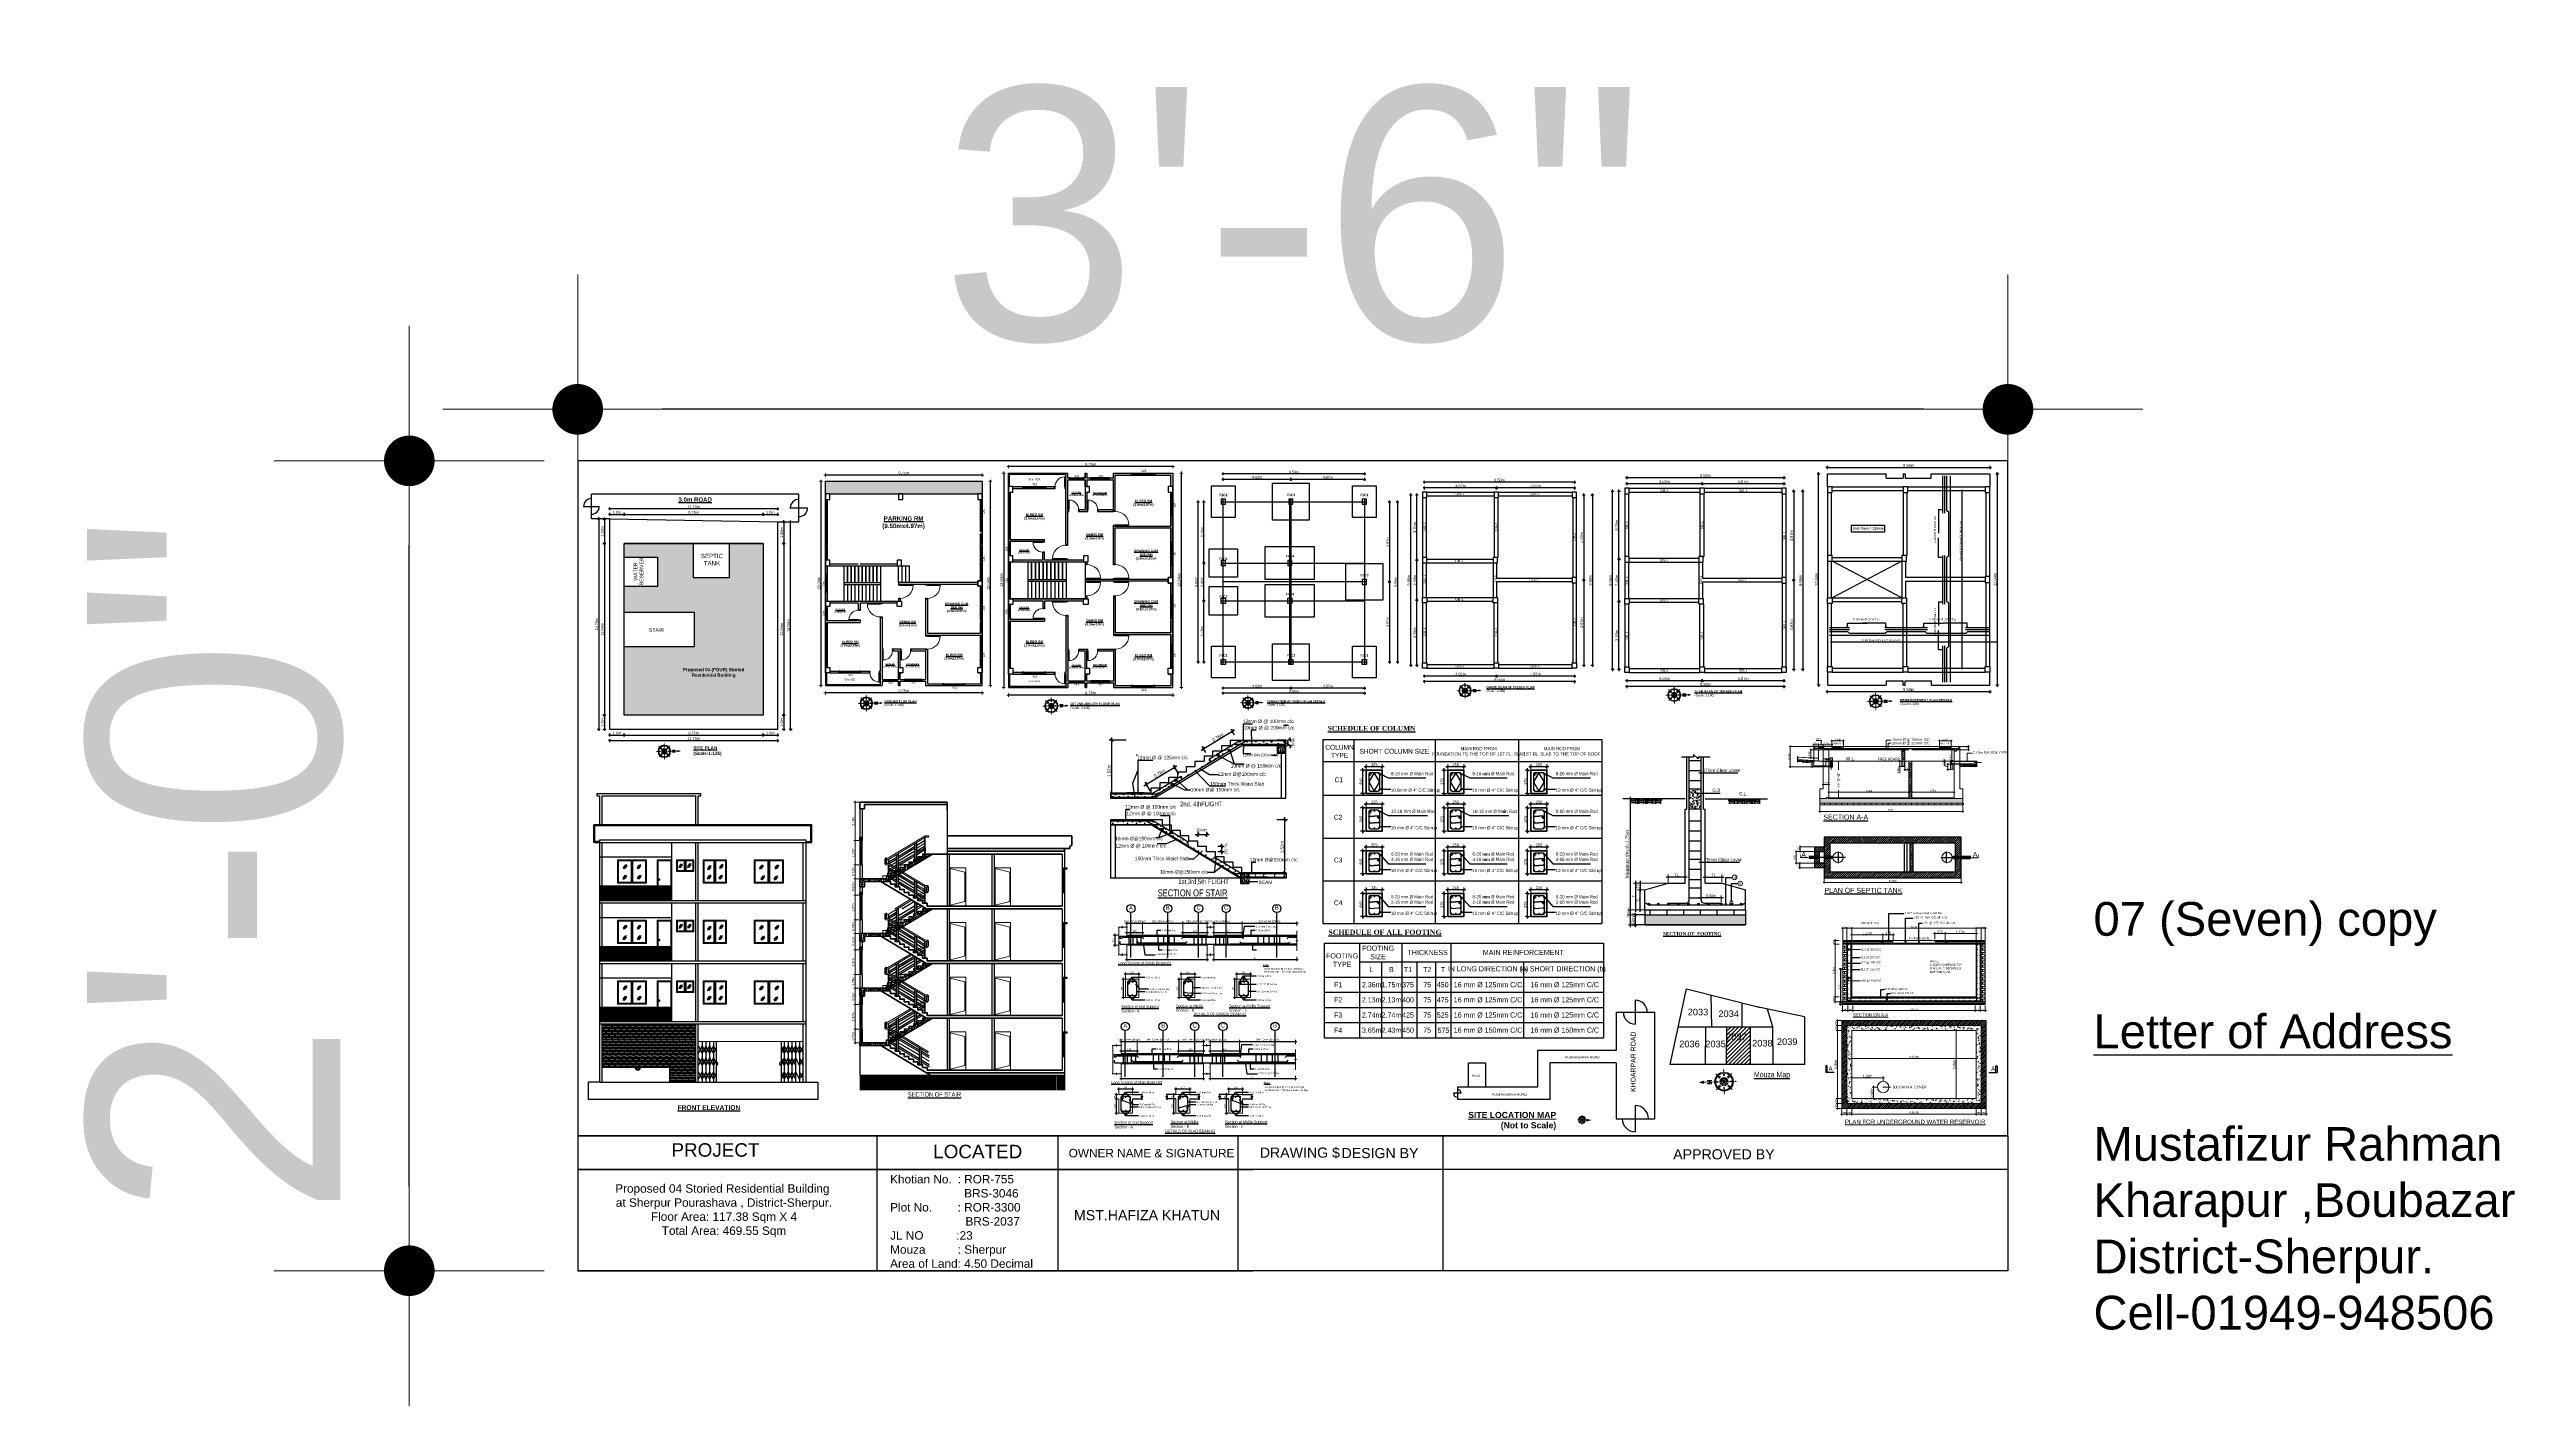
# Paper-space layout 'Layout1' of a CAD drawing. Header units: inches. Extents: x 68.9 to 142, y 9.7 to 49.9.
# The model-space entities are those that its viewports show. They can reach past a viewport. Long polylines and large blocks are cut down to what shows.
import ezdxf
from ezdxf.enums import TextEntityAlignment as Align

# ---------------------------------------------------------------- set-up
doc = ezdxf.new("R2010")
doc.units = ezdxf.units.IN
doc.header["$MEASUREMENT"] = 0
doc.header["$PDMODE"] = 99
for name, pattern in [('ACAD_ISO04W100', [30.5, 24, -3, 0.5, -3]), ('CENTER', [2, 1.25, -0.25, 0.25, -0.25]), ('DASHED', [0.75, 0.5, -0.25]), ('DASHED2', [0.375, 0.25, -0.125]), ('HIDDEN2', [0.1875, 0.125, -0.0625])]:
    doc.linetypes.add(name, pattern=pattern)
for name, color, linetype in [('1-COMON', 23, 'Continuous'), ('Brick wall', 3, 'Continuous'), ('CAPTION', 7, 'Continuous'), ('con_out1', 2, 'Continuous'), ('FUNITURE', 11, 'Continuous'), ('GRIDE', 8, 'CENTER'), ('Hatch', 3, 'Continuous'), ('LINE-1', 5, 'Continuous'), ('RCC', 6, 'Continuous'), ('Rod', 1, 'Continuous'), ('SECTION', 7, 'Continuous'), ('Stair', 190, 'DASHED2'), ('TEX', 7, 'Continuous'), ('wall', 3, 'Continuous'), ('WINDOOR', 7, 'Continuous')]:
    doc.layers.add(name, color=color, linetype=linetype)
for name, color, linetype, lineweight in [('1-FOUNDATION DIM', 31, 'Continuous', 5), ('BEAM', 7, 'Continuous', 13), ('BIG TEXT', 82, 'Continuous', 9), ('Brick', 42, 'Continuous', 0), ('Co', 22, 'Continuous', 30), ('Colour 09', 210, 'Continuous', 9), ('Column', 2, 'Continuous', 50), ('DIM', 7, 'Continuous', 15), ('Dimension', 7, 'Continuous', 15), ('door', 132, 'Continuous', 15), ('dot', 30, 'DASHED2', 15), ('FLOOR CASE', 251, 'Continuous', 13), ('Footing', 250, 'Continuous', 30), ('GRID', 8, 'ACAD_ISO04W100', 15), ('halka line', 130, 'HIDDEN2', 9), ('LINE', 8, 'Continuous', 13), ('LOW-WALL', 4, 'Continuous', 20), ('M-wall', 7, 'Continuous', 5), ('R0D', 1, 'Continuous', 35), ('RAIL', 200, 'Continuous', 13), ('RAILING', 2, 'Continuous', 13), ('Slab Line', 5, 'Continuous', 30), ('STRRUC', 7, 'Continuous', 13), ('TAXT', 150, 'Continuous', 0), ('U.G.W.R.', 130, 'DASHED2', 5), ('wall-2', 7, 'Continuous', 25), ('wall1', 7, 'Continuous', 9), ('win', 96, 'Continuous', 15), ('WIN.', 4, 'Continuous', 13), ('Window', 253, 'Continuous', 18)]:
    doc.layers.add(name, color=color, linetype=linetype, lineweight=lineweight)
doc.layers.add('text', color=7, linetype='Continuous', true_color=0x6a7cf1)
doc.layers.add('VP', color=7, linetype='Continuous', lineweight=5, true_color=0xec51fd)
doc.layers.get('VP').off()
doc.styles.add('ARIAL', font='arial.ttf')
doc.styles.add('ARIL', font='arial.ttf')
doc.styles.add('CAPTION', font='GOTHIC.TTF', dxfattribs={"height": 100})
doc.styles.add('DIMTXT', font='arial.ttf', dxfattribs={"height": 6})
doc.styles.add('NARROW', font='ARIALN.TTF')
doc.styles.add('R', font='arial.ttf')
doc.styles.add('ROMANS', font='romans')
doc.styles.get("Standard").update_dxf_attribs({"font": 'ARIALN.TTF'})
doc.styles.add('style0', font='swissel.ttf')
doc.styles.add('STYLE20', font='swisscl.ttf')
doc.styles.add('SW', font='swisscl.ttf')
doc.dimstyles.new('1- 8', dxfattribs={"dimtxt": 7.5, "dimasz": 4, "dimexe": 4, "dimexo": 4, "dimgap": 1, "dimtad": 1, "dimdec": 1, "dimzin": 3, "dimdsep": 46, "dimlunit": 4, "dimtxsty": 'ARIAL', "dimblk": 'ARCHTICK', "dimcen": 0, "dimdle": 4, "dimclrd": 150, "dimclre": 132, "dimclrt": 7, "dimadec": 0, "dimazin": 1, "dimtm": 1e-09, "dimtfac": 1, "dimtdec": 1, "dimtix": 1, "dimtofl": 0, "dimtmove": 1, "dimatfit": 3, "dimldrblk": 'CLOSEDBLANK', "dimfxl": 1, "dimtolj": 1, "dimtzin": 0, "dimarcsym": 0})
doc.dimstyles.new('1_8', dxfattribs={"dimscale": 0, "dimtxt": 7, "dimasz": 4, "dimexe": 4, "dimexo": 4, "dimgap": 1, "dimtad": 1, "dimdec": 8, "dimzin": 3, "dimdsep": 46, "dimlunit": 4, "dimtxsty": 'ARIAL', "dimblk": 'ARCHTICK', "dimcen": 0, "dimdle": 4, "dimse1": 1, "dimse2": 1, "dimsd1": 1, "dimsd2": 1, "dimclrd": 150, "dimclre": 132, "dimclrt": 254, "dimadec": 0, "dimazin": 1, "dimtm": 1e-09, "dimtfac": 1, "dimtdec": 8, "dimtix": 1, "dimtofl": 0, "dimtmove": 0, "dimatfit": 3, "dimldrblk": 'CLOSEDBLANK', "dimfxl": 1, "dimtolj": 1, "dimtzin": 0, "dimarcsym": 0})
doc.dimstyles.new('3-16', dxfattribs={"dimtxt": 5, "dimasz": 2.5, "dimexe": 3, "dimexo": 2, "dimgap": 2, "dimtad": 1, "dimdec": 1, "dimzin": 3, "dimdsep": 46, "dimlunit": 4, "dimtxsty": 'NARROW', "dimblk": 'ARCHTICK', "dimcen": 0, "dimdle": 3, "dimclrd": 256, "dimclre": 256, "dimclrt": 7, "dimaunit": 1, "dimadec": 3, "dimazin": 1, "dimtfac": 1, "dimtdec": 1, "dimtofl": 0, "dimtmove": 0, "dimatfit": 3, "dimldrblk": 'CLOSED', "dimfxl": 1, "dimtolj": 1, "dimtzin": 0, "dimlwd": -1, "dimlwe": -1, "dimarcsym": 0})
doc.dimstyles.new('3-8', dxfattribs={"dimscale": 1.25, "dimtxt": 6, "dimasz": 2, "dimexe": 0.18, "dimexo": 6, "dimgap": 0, "dimtad": 0, "dimdec": 0, "dimzin": 3, "dimdsep": 46, "dimlunit": 3, "dimtxsty": 'ARIAL', "dimblk": 'DD', "dimcen": 1, "dimse1": 1, "dimse2": 1, "dimclrd": 256, "dimclrt": 256, "dimadec": 0, "dimazin": 0, "dimtfac": 0.5, "dimtdec": 0, "dimtmove": 2, "dimatfit": 0, "dimfxl": 0.18, "dimtvp": 0.75, "dimfrac": 1, "dimtolj": 1, "dimtzin": 0, "dimarcsym": 0})
doc.dimstyles.new('_20', dxfattribs={"dimscale": 0.25, "dimtxt": 7, "dimasz": 5, "dimexe": 6, "dimexo": 2, "dimgap": 2, "dimtad": 1, "dimdec": 1, "dimzin": 3, "dimdsep": 46, "dimlunit": 4, "dimtxsty": 'Standard', "dimblk": 'OBLIQUE', "dimcen": 0, "dimdle": 5, "dimclrt": 7, "dimazin": 0, "dimtfac": 0.0375, "dimtdec": 1, "dimtofl": 0, "dimtmove": 0, "dimatfit": 3, "dimldrblk": 'OPEN30', "dimfxl": 6, "dimtvp": 0.8, "dimtolj": 1, "dimtzin": 0, "dimlwe": -1, "dimarcsym": 0})
doc.dimstyles.new('_30', dxfattribs={"dimscale": 0.4, "dimtxt": 7, "dimasz": 5, "dimexe": 6, "dimexo": 2, "dimgap": 2, "dimtad": 1, "dimdec": 0, "dimzin": 3, "dimdsep": 46, "dimlunit": 3, "dimtxsty": 'Standard', "dimblk": 'OBLIQUE', "dimcen": 0, "dimdle": 5, "dimclrt": 7, "dimazin": 0, "dimtfac": 0.0375, "dimtdec": 0, "dimtofl": 0, "dimtmove": 0, "dimatfit": 3, "dimldrblk": 'OPEN30', "dimfxl": 6, "dimtvp": 0.8, "dimtolj": 1, "dimtzin": 0, "dimlwe": -1, "dimarcsym": 0})
doc.dimstyles.new('L-SECTION', dxfattribs={"dimtxt": 4, "dimasz": 2, "dimexe": 3, "dimexo": 1, "dimgap": 1, "dimtad": 1, "dimdec": 0, "dimzin": 3, "dimdsep": 46, "dimlunit": 4, "dimtxsty": 'Standard', "dimblk1": 'ARCHTICK', "dimblk2": 'ARCHTICK', "dimsah": 1, "dimcen": 0.09375, "dimdle": 3, "dimclrd": 6, "dimclre": 6, "dimclrt": 6, "dimadec": 0, "dimazin": 0, "dimtfac": 1, "dimtdec": 0, "dimtofl": 0, "dimtmove": 1, "dimatfit": 3, "dimldrblk": 'ARCHTICK', "dimfxl": 3, "dimtolj": 1, "dimtzin": 0, "dimlwd": -1, "dimlwe": -1, "dimarcsym": 0})
doc.dimstyles.new('STANDARD_WS', dxfattribs={"dimtxt": 0.18, "dimasz": 0.18, "dimexe": 0.18, "dimexo": 0.0625, "dimgap": 0.09, "dimtad": 0, "dimtih": 1, "dimtoh": 1, "dimdec": 4, "dimzin": 0, "dimdsep": 46, "dimlunit": 4, "dimtxsty": 'Standard', "dimcen": 0.09, "dimadec": 0, "dimazin": 0, "dimtfac": 1, "dimtdec": 4, "dimtofl": 0, "dimtmove": 0, "dimatfit": 3, "dimfxl": 1, "dimfrac": 2, "dimtolj": 1, "dimtzin": 0, "dimarcsym": 0})
pattern_1 = [(50, (26383.3907, -24149.754), (7.1726018, -0.6275213), [0.75, -8.25]), (355, (26383.391, -24149.754), (-1.3875133, 7.5219213), [0.6, -6.6]), (100.4514, (26383.9884, -24149.8066), (5.7850938, 6.8943954), [0.637402, -7.011421]), (46.1842, (26383.391, -24147.754), (10.6724105, -1.65519), [1.125, -12.375]), (96.6356, (26384.28, -24147.892), (9.346627, 9.741179), [0.956103, -10.51713]), (351.1842, (26383.391, -24147.754), (9.3466195, 9.741186), [0.9, -9.9]), (21, (26384.3907, -24148.254), (5.9690705, -4.026189), [0.75, -8.25]), (326, (26384.391, -24148.254), (2.4331533, 7.2515005), [0.6, -6.6]), (71.4514, (26384.888, -24148.59), (8.4022263, 3.225305), [0.637402, -7.011421]), (37.5, (26383.3907, -24149.7543), (0.12159855, 3.32893854), [0, -6.52, 0, -6.7, 0, -6.625]), (7.5, (26383.3907, -24149.7543), (2.6306954, 3.9441171), [0, -3.82, 0, -6.37, 0, -2.525]), (327.5, (26381.1607, -24149.7543), (5.33822436, -0.2255487), [0, -2.5, 0, -7.8, 0, -10.35]), (317.5, (26380.1607, -24149.7543), (5.8318617, 1.0010498), [0, -3.25, 0, -5.18, 0, -7.35])]
pattern_2 = [(50, (26383.3907, -24269.754), (7.1726018, -0.6275213), [0.75, -8.25]), (355, (26383.391, -24269.754), (-1.3875133, 7.5219213), [0.6, -6.6]), (100.4514, (26383.9884, -24269.8066), (5.7850938, 6.8943954), [0.637402, -7.011421]), (46.1842, (26383.391, -24267.754), (10.6724105, -1.65519), [1.125, -12.375]), (96.6356, (26384.28, -24267.892), (9.346627, 9.741179), [0.956103, -10.51713]), (351.1842, (26383.391, -24267.754), (9.3466195, 9.741186), [0.9, -9.9]), (21, (26384.3907, -24268.254), (5.9690705, -4.026189), [0.75, -8.25]), (326, (26384.391, -24268.254), (2.4331533, 7.2515005), [0.6, -6.6]), (71.4514, (26384.888, -24268.59), (8.4022263, 3.225305), [0.637402, -7.011421]), (37.5, (26383.3907, -24269.7543), (0.12159855, 3.32893854), [0, -6.52, 0, -6.7, 0, -6.625]), (7.5, (26383.3907, -24269.7543), (2.6306954, 3.9441171), [0, -3.82, 0, -6.37, 0, -2.525]), (327.5, (26381.1607, -24269.7543), (5.33822436, -0.2255487), [0, -2.5, 0, -7.8, 0, -10.35]), (317.5, (26380.1607, -24269.7543), (5.8318617, 1.0010498), [0, -3.25, 0, -5.18, 0, -7.35])]
pattern_3 = [(50, (26383.3907, -24029.754), (7.1726018, -0.6275213), [0.75, -8.25]), (355, (26383.391, -24029.754), (-1.3875133, 7.5219213), [0.6, -6.6]), (100.4514, (26383.9884, -24029.8066), (5.7850938, 6.8943954), [0.637402, -7.011421]), (46.1842, (26383.391, -24027.754), (10.6724105, -1.65519), [1.125, -12.375]), (96.6356, (26384.28, -24027.892), (9.346627, 9.741179), [0.956103, -10.51713]), (351.1842, (26383.391, -24027.754), (9.3466195, 9.741186), [0.9, -9.9]), (21, (26384.3907, -24028.254), (5.9690705, -4.026189), [0.75, -8.25]), (326, (26384.391, -24028.254), (2.4331533, 7.2515005), [0.6, -6.6]), (71.4514, (26384.888, -24028.59), (8.4022263, 3.225305), [0.637402, -7.011421]), (37.5, (26383.3907, -24029.7543), (0.12159855, 3.32893854), [0, -6.52, 0, -6.7, 0, -6.625]), (7.5, (26383.3907, -24029.7543), (2.6306954, 3.9441171), [0, -3.82, 0, -6.37, 0, -2.525]), (327.5, (26381.1607, -24029.7543), (5.33822436, -0.2255487), [0, -2.5, 0, -7.8, 0, -10.35]), (317.5, (26380.1607, -24029.7543), (5.8318617, 1.0010498), [0, -3.25, 0, -5.18, 0, -7.35])]
pattern_4 = [(45, (-38763.292, -46727.1165), (-3.09359217, 3.09359217), [])]
pattern_5 = [(0, (36501.7307, -24988.15), (0, 5.08), []), (90, (36501.731, -24988.15), (-10.16, 6e-16), [5.08, -5.08]), (90, (36506.811, -24988.15), (-10.16, 6e-16), [-5.08, 5.08])]

# ---------------------------------------------------------------- blocks, each defined once
blk = doc.blocks.new('DD')
for p, q in [((0, 1.6), (0, -1.6)), ((-1.6, 0), (1.6, 0))]:
    blk.add_line(p, q)
at = {"const_width": 0.3}
blk.add_lwpolyline([(-0.15, 0, 1), (0.15, 0, 1)], format="xyb", close=True, dxfattribs=at)
blk = doc.blocks.new('*D333')
at = {"layer": '1-FOUNDATION DIM', "lineweight": -2}
blk.add_line((124.465, 39.238), (87.089, 39.238), dxfattribs=at)
at = {"layer": 'Defpoints', "color": 0}
for p in [(84.589, 39.238), (84.589, 37.711), (126.965, 37.711)]:
    blk.add_point(p, dxfattribs=at)
at = {"layer": '1-FOUNDATION DIM', "lineweight": -2, "xscale": 2.5, "yscale": 2.5, "zscale": 2.5, "rotation": 180}
blk.add_blockref('DD', (84.589, 39.238), dxfattribs=at)
at = {"layer": '1-FOUNDATION DIM', "lineweight": -2, "xscale": 2.5, "yscale": 2.5, "zscale": 2.5}
blk.add_blockref('DD', (126.965, 39.238), dxfattribs=at)
at = {"layer": '1-FOUNDATION DIM', "insert": (105.777, 44.986), "char_height": 7.5, "attachment_point": 5, "style": 'ARIAL'}
blk.add_mtext('\\A1;3\'-6"', dxfattribs=at)
blk = doc.blocks.new('*D334')
at = {"layer": '1-FOUNDATION DIM', "lineweight": -2}
blk.add_line((79.6, 16.211), (79.6, 35.211), dxfattribs=at)
at = {"layer": 'Defpoints', "color": 0}
for p in [(79.6, 37.711), (84.589, 37.711), (84.589, 13.711)]:
    blk.add_point(p, dxfattribs=at)
at = {"layer": '1-FOUNDATION DIM', "lineweight": -2, "xscale": 2.5, "yscale": 2.5, "zscale": 2.5}
for p, rotation in [((79.6, 37.711), 90), ((79.6, 13.711), 270)]:
    blk.add_blockref('DD', p, dxfattribs=dict(at, rotation=rotation))
at = {"layer": '1-FOUNDATION DIM', "insert": (73.856, 25.711), "char_height": 7.5, "attachment_point": 5, "rotation": 90, "style": 'ARIAL'}
blk.add_mtext('\\A1;2\'-0"', dxfattribs=at)
blk = doc.blocks.new('_Oblique')
at = {"color": 0, "linetype": 'ByBlock', "lineweight": -2}
blk.add_line((-0.5, -0.5), (0.5, 0.5), dxfattribs=at)
blk = doc.blocks.new('*D1189')
at = {"layer": 'Defpoints', "color": 0}
for p in [(53524.29, -31366.27), (53526.79, -31361.89), (53526.79, -31362.96)]:
    blk.add_point(p, dxfattribs=at)
at = {"layer": 'DIM', "color": 0, "lineweight": -2}
for p, q in [((53523.04, -31361.89), (53526.79, -31361.89)), ((53526.79, -31361.89), (53547.18, -31361.89))]:
    blk.add_line(p, q, dxfattribs=at)
at = {"layer": 'DIM', "color": 0}
for p, q in [((53524.29, -31365.77), (53524.29, -31360.39)), ((53526.79, -31362.46), (53526.79, -31360.39))]:
    blk.add_line(p, q, dxfattribs=at)
at = {"layer": 'DIM', "color": 0, "lineweight": -2, "xscale": 0.75, "yscale": 0.75, "zscale": 0.75, "rotation": 180}
blk.add_blockref('_Oblique', (53524.29, -31361.89), dxfattribs=at)
at = {"layer": 'DIM', "color": 0, "lineweight": -2, "xscale": 0.75, "yscale": 0.75, "zscale": 0.75}
blk.add_blockref('_Oblique', (53526.79, -31361.89), dxfattribs=at)
at = {"layer": 'DIM', "color": 7, "insert": (53537.36, -31360.35), "char_height": 3, "attachment_point": 5}
blk.add_mtext('\\A1;{\\H0.6667x;75mm Clear cover}', dxfattribs=at)
blk = doc.blocks.new('_Open30')
at = {"color": 0, "linetype": 'ByBlock', "lineweight": -2}
for p, q in [((-1, 0.27), (0, 0)), ((0, 0), (-1, -0.27)), ((0, 0), (-1, 0))]:
    blk.add_line(p, q, dxfattribs=at)
blk = doc.blocks.new('*D1154')
at = {"layer": 'Defpoints', "color": 0}
for p in [(53524.29, -31309.64), (53525.79, -31308.57), (53525.79, -31309.95)]:
    blk.add_point(p, dxfattribs=at)
at = {"layer": 'DIM', "color": 0, "lineweight": -2}
for p, q in [((53523.04, -31308.57), (53525.79, -31308.57)), ((53525.79, -31308.57), (53546.19, -31308.57))]:
    blk.add_line(p, q, dxfattribs=at)
at = {"layer": 'DIM', "color": 0}
for p, q in [((53524.29, -31309.14), (53524.29, -31307.07)), ((53525.79, -31309.45), (53525.79, -31307.07))]:
    blk.add_line(p, q, dxfattribs=at)
at = {"layer": 'DIM', "color": 0, "lineweight": -2, "xscale": 0.75, "yscale": 0.75, "zscale": 0.75, "rotation": 180}
blk.add_blockref('_Oblique', (53524.29, -31308.57), dxfattribs=at)
at = {"layer": 'DIM', "color": 0, "lineweight": -2, "xscale": 0.75, "yscale": 0.75, "zscale": 0.75}
blk.add_blockref('_Oblique', (53525.79, -31308.57), dxfattribs=at)
at = {"layer": 'DIM', "color": 7, "insert": (53536.36, -31307.03), "char_height": 3, "attachment_point": 5}
blk.add_mtext('\\A1;{\\H0.6667x;37mm Clear cover}', dxfattribs=at)
blk = doc.blocks.new('*D1190')
at = {"layer": 'Defpoints', "color": 0}
for p in [(53482.25, -31324.02), (53508.47, -31324.02), (53490.79, -31399.25)]:
    blk.add_point(p, dxfattribs=at)
at = {"layer": 'DIM', "color": 0}
for p, q in [((53507.97, -31324.02), (53480.75, -31324.02)), ((53490.29, -31399.25), (53480.75, -31399.25))]:
    blk.add_line(p, q, dxfattribs=at)
at = {"layer": 'DIM', "color": 0, "lineweight": -2}
blk.add_line((53482.25, -31400.5), (53482.25, -31322.77), dxfattribs=at)
at = {"layer": 'DIM', "color": 0, "lineweight": -2, "xscale": 0.75, "yscale": 0.75, "zscale": 0.75}
for p, rotation in [((53482.25, -31324.02), 90), ((53482.25, -31399.25), 270)]:
    blk.add_blockref('_Oblique', p, dxfattribs=dict(at, rotation=rotation))
at = {"layer": 'DIM', "color": 7, "insert": (53480.41, -31357.14), "char_height": 3, "attachment_point": 5, "rotation": 90}
blk.add_mtext('\\A1;{\\fTimes New Roman|b0|i0|c0|p18;\\H0.6667x;\\C256;Minimum Depth 2.75m}', dxfattribs=at)
blk = doc.blocks.new('*D1191')
at = {"layer": 'Defpoints', "color": 0}
for p in [(53504.79, -31370.66), (53504.79, -31374.25), (53514.79, -31374.25)]:
    blk.add_point(p, dxfattribs=at)
at = {"layer": 'DIM', "color": 0, "lineweight": -2}
blk.add_line((53516.04, -31370.66), (53503.54, -31370.66), dxfattribs=at)
at = {"layer": 'DIM', "color": 0}
for p, q in [((53504.79, -31373.75), (53504.79, -31369.16)), ((53514.79, -31373.75), (53514.79, -31369.16))]:
    blk.add_line(p, q, dxfattribs=at)
at = {"layer": 'DIM', "color": 0, "lineweight": -2, "xscale": 0.75, "yscale": 0.75, "zscale": 0.75, "rotation": 180}
blk.add_blockref('_Oblique', (53504.79, -31370.66), dxfattribs=at)
at = {"layer": 'DIM', "color": 0, "lineweight": -2, "xscale": 0.75, "yscale": 0.75, "zscale": 0.75}
blk.add_blockref('_Oblique', (53514.79, -31370.66), dxfattribs=at)
at = {"layer": 'DIM', "color": 7, "insert": (53509.79, -31369.41), "char_height": 3, "attachment_point": 5}
blk.add_mtext('\\A1;{\\H0.5x;\\C7;T1}', dxfattribs=at)
blk = doc.blocks.new('*D1192')
at = {"layer": 'Defpoints', "color": 0}
for p in [(53526.79, -31374.25), (53536.79, -31370.66), (53536.79, -31374.25)]:
    blk.add_point(p, dxfattribs=at)
at = {"layer": 'DIM', "color": 0, "lineweight": -2}
blk.add_line((53525.54, -31370.66), (53538.04, -31370.66), dxfattribs=at)
at = {"layer": 'DIM', "color": 0}
for p, q in [((53526.79, -31373.75), (53526.79, -31369.16)), ((53536.79, -31373.75), (53536.79, -31369.16))]:
    blk.add_line(p, q, dxfattribs=at)
at = {"layer": 'DIM', "color": 0, "lineweight": -2, "xscale": 0.75, "yscale": 0.75, "zscale": 0.75, "rotation": 180}
blk.add_blockref('_Oblique', (53526.79, -31370.66), dxfattribs=at)
at = {"layer": 'DIM', "color": 0, "lineweight": -2, "xscale": 0.75, "yscale": 0.75, "zscale": 0.75}
blk.add_blockref('_Oblique', (53536.79, -31370.66), dxfattribs=at)
at = {"layer": 'DIM', "color": 7, "insert": (53531.79, -31369.41), "char_height": 3, "attachment_point": 5}
blk.add_mtext('\\A1;{\\H0.5x;\\C7;T1}', dxfattribs=at)
blk = doc.blocks.new('*D1193')
at = {"layer": 'Defpoints', "color": 0}
for p in [(53487.93, -31378.25), (53490.79, -31378.25), (53490.54, -31390.25)]:
    blk.add_point(p, dxfattribs=at)
at = {"layer": 'DIM', "color": 0, "lineweight": -2}
blk.add_line((53487.93, -31391.5), (53487.93, -31377), dxfattribs=at)
at = {"layer": 'DIM', "color": 0}
for p, q in [((53490.29, -31378.25), (53486.43, -31378.25)), ((53490.04, -31390.25), (53486.43, -31390.25))]:
    blk.add_line(p, q, dxfattribs=at)
at = {"layer": 'DIM', "color": 0, "lineweight": -2, "xscale": 0.75, "yscale": 0.75, "zscale": 0.75}
for p, rotation in [((53487.93, -31378.25), 90), ((53487.93, -31390.25), 270)]:
    blk.add_blockref('_Oblique', p, dxfattribs=dict(at, rotation=rotation))
at = {"layer": 'DIM', "color": 7, "insert": (53486.67, -31384.25), "char_height": 3, "attachment_point": 5, "rotation": 90}
blk.add_mtext('\\A1;{\\H0.5x;\\C7;T1}', dxfattribs=at)
blk = doc.blocks.new('*D1194')
at = {"layer": 'Defpoints', "color": 0}
for p in [(53504.79, -31374.25), (53487.93, -31378.25), (53490.79, -31378.25)]:
    blk.add_point(p, dxfattribs=at)
at = {"layer": 'DIM', "color": 0}
for p, q in [((53504.29, -31374.25), (53486.43, -31374.25)), ((53490.29, -31378.25), (53486.43, -31378.25))]:
    blk.add_line(p, q, dxfattribs=at)
at = {"layer": 'DIM', "color": 0, "lineweight": -2}
blk.add_line((53487.93, -31373), (53487.93, -31379.5), dxfattribs=at)
at = {"layer": 'DIM', "color": 0, "lineweight": -2, "xscale": 0.75, "yscale": 0.75, "zscale": 0.75}
for p, rotation in [((53487.93, -31374.25), 90), ((53487.93, -31378.25), 270)]:
    blk.add_blockref('_Oblique', p, dxfattribs=dict(at, rotation=rotation))
at = {"layer": 'DIM', "color": 7, "insert": (53486.67, -31376.25), "char_height": 3, "attachment_point": 5, "rotation": 90}
blk.add_mtext('\\A1;{\\H0.5x;\\C7;T2}', dxfattribs=at)
blk = doc.blocks.new('*D1195')
at = {"layer": 'Defpoints', "color": 0}
for p in [(53485.39, -31374.25), (53504.79, -31374.25), (53490.79, -31390.25)]:
    blk.add_point(p, dxfattribs=at)
at = {"layer": 'DIM', "color": 0}
for p, q in [((53504.29, -31374.25), (53483.89, -31374.25)), ((53490.29, -31390.25), (53483.89, -31390.25))]:
    blk.add_line(p, q, dxfattribs=at)
at = {"layer": 'DIM', "color": 0, "lineweight": -2}
blk.add_line((53485.39, -31391.5), (53485.39, -31373), dxfattribs=at)
at = {"layer": 'DIM', "color": 0, "lineweight": -2, "xscale": 0.75, "yscale": 0.75, "zscale": 0.75}
for p, rotation in [((53485.39, -31374.25), 90), ((53485.39, -31390.25), 270)]:
    blk.add_blockref('_Oblique', p, dxfattribs=dict(at, rotation=rotation))
at = {"layer": 'DIM', "color": 7, "insert": (53484.14, -31382.25), "char_height": 3, "attachment_point": 5, "rotation": 90}
blk.add_mtext('\\A1;{\\H0.5x;\\C7;T}', dxfattribs=at)
blk = doc.blocks.new('*D1196')
at = {"layer": 'Defpoints', "color": 0}
for p in [(53524.29, -31383.12), (53524.29, -31383.27), (53536.4, -31386.25)]:
    blk.add_point(p, dxfattribs=at)
at = {"layer": 'DIM', "color": 0, "lineweight": -2}
blk.add_line((53537.65, -31383.12), (53523.04, -31383.12), dxfattribs=at)
at = {"layer": 'DIM', "color": 0}
for p, q in [((53524.29, -31382.77), (53524.29, -31381.62)), ((53536.4, -31385.75), (53536.4, -31381.62))]:
    blk.add_line(p, q, dxfattribs=at)
at = {"layer": 'DIM', "color": 0, "lineweight": -2, "xscale": 0.75, "yscale": 0.75, "zscale": 0.75, "rotation": 180}
blk.add_blockref('_Oblique', (53524.29, -31383.12), dxfattribs=at)
at = {"layer": 'DIM', "color": 0, "lineweight": -2, "xscale": 0.75, "yscale": 0.75, "zscale": 0.75}
blk.add_blockref('_Oblique', (53536.4, -31383.12), dxfattribs=at)
at = {"layer": 'DIM', "color": 7, "insert": (53530.34, -31381.79), "char_height": 3, "attachment_point": 5}
blk.add_mtext('\\A1;{\\H0.54x;0.60m}', dxfattribs=at)
blk = doc.blocks.new('*D1155')
at = {"layer": 'Defpoints', "color": 0}
for p in [(53482.25, -31390.25), (53490.54, -31390.25), (53490.79, -31393.25)]:
    blk.add_point(p, dxfattribs=at)
at = {"layer": 'DIM', "color": 0}
for p, q in [((53490.04, -31390.25), (53480.75, -31390.25)), ((53490.29, -31393.25), (53480.75, -31393.25))]:
    blk.add_line(p, q, dxfattribs=at)
at = {"layer": 'DIM', "color": 0, "lineweight": -2}
blk.add_line((53482.25, -31394.5), (53482.25, -31389), dxfattribs=at)
at = {"layer": 'DIM', "color": 0, "lineweight": -2, "xscale": 0.75, "yscale": 0.75, "zscale": 0.75}
for p, rotation in [((53482.25, -31390.25), 90), ((53482.25, -31393.25), 270)]:
    blk.add_blockref('_Oblique', p, dxfattribs=dict(at, rotation=rotation))
at = {"layer": 'DIM', "color": 7, "insert": (53480.99, -31391.75), "char_height": 1.5, "attachment_point": 5, "rotation": 90}
blk.add_mtext('\\A1;75mm', dxfattribs=at)
blk = doc.blocks.new('*D1197')
at = {"layer": 'Defpoints', "color": 0}
for p in [(53485.25, -31393.25), (53490.79, -31393.25), (53490.79, -31399.25)]:
    blk.add_point(p, dxfattribs=at)
at = {"layer": 'TEX', "color": 0}
for p, q in [((53490.29, -31393.25), (53483.75, -31393.25)), ((53490.29, -31399.25), (53483.75, -31399.25))]:
    blk.add_line(p, q, dxfattribs=at)
at = {"layer": 'TEX', "color": 0, "lineweight": -2}
blk.add_line((53485.25, -31400.5), (53485.25, -31392), dxfattribs=at)
at = {"layer": 'TEX', "color": 0, "lineweight": -2, "xscale": 1.25, "yscale": 1.25, "zscale": 1.25}
for p, rotation in [((53485.25, -31393.25), 90), ((53485.25, -31399.25), 270)]:
    blk.add_blockref('_Oblique', p, dxfattribs=dict(at, rotation=rotation))
at = {"layer": 'TEX', "color": 7, "insert": (53483.85, -31396.25), "char_height": 1.75, "attachment_point": 5, "rotation": 90}
blk.add_mtext('\\A1;150mm', dxfattribs=at)
blk = doc.blocks.new('A$C779854B7')
at = {"layer": 'RCC'}
for p, q in [((0, 15), (12, 15)), ((0, 0), (0, 15)), ((12, 15), (12, 0)), ((12, 0), (0, 0))]:
    blk.add_line(p, q, dxfattribs=at)
blk = doc.blocks.new("Windoo 4'")
at = {"layer": 'WINDOOR'}
for p, q in [((24, 5), (-24, 5)), ((-24, 5), (-24, 0)), ((24, 0), (-24, 0)), ((-24, 0), (-21, 0)), ((-21, 5), (-21, 3)), ((21, 3), (-21, 3)), ((21, 2), (-21, 2)), ((-21, 2), (-21, 0)), ((-20, 3), (-20, 2)), ((20, 3), (20, 2)), ((24, 5), (21, 5)), ((21, 5), (21, 3)), ((21, 2), (21, 0)), ((21, 0), (24, 0)), ((24, 5), (24, 0))]:
    blk.add_line(p, q, dxfattribs=at)
blk = doc.blocks.new('*D1308')
at = {"layer": 'Colour 09', "lineweight": -2}
blk.add_line((45117.24, -38337.74), (44696.24, -38337.74), dxfattribs=at)
at = {"layer": 'Defpoints', "color": 0}
for p in [(44693.74, -38317.75), (45119.74, -38317.75), (44693.74, -38337.74)]:
    blk.add_point(p, dxfattribs=at)
at = {"layer": 'Colour 09', "lineweight": -2, "xscale": 2.5, "yscale": 2.5, "zscale": 2.5, "rotation": 180}
blk.add_blockref('DD', (44693.74, -38337.74), dxfattribs=at)
at = {"layer": 'Colour 09', "lineweight": -2, "xscale": 2.5, "yscale": 2.5, "zscale": 2.5}
blk.add_blockref('DD', (45119.74, -38337.74), dxfattribs=at)
at = {"layer": 'Colour 09', "insert": (44906.74, -38332), "char_height": 7.5, "attachment_point": 5, "style": 'ARIAL'}
blk.add_mtext('\\A1;9.75m', dxfattribs=at)
blk = doc.blocks.new('Anno_North_J_Metric')
at = {"linetype": 'ByBlock', "lineweight": -2}
h = blk.add_hatch(color=0, dxfattribs=at)
h.paths.add_polyline_path([(-4.17, 0), (-4.68, 0, 1), (4.68, 0), (4.17, 0, -1)])
h.paths.add_polyline_path([(1.41, 0), (2, 0, 1), (-2, 0), (-1.41, 0, -1)])
at = {"color": 0, "linetype": 'ByBlock', "lineweight": -2}
for p, q in [((0, 4.68), (0, 5.67)), ((-3.31, 3.31), (-4.01, 4.01)), ((3.31, 3.31), (4.01, 4.01)), ((-4.68, 0), (-5.67, 0)), ((-4.68, 0), (-4.17, 0)), ((-1.41, 0), (-2, 0)), ((-1.41, 0), (1.41, 0)), ((1.41, 0), (-1.41, 0)), ((-1, 1), (1, -1)), ((-1, -1), (1, 1)), ((1, -1), (-1, 1)), ((1, 1), (-1, -1)), ((0, 1.41), (0, -1.41)), ((0, -1.41), (0, 1.41)), ((1.41, 0), (2, 0)), ((4.68, 0), (4.17, 0)), ((4.68, 0), (5.67, 0)), ((6.17, 0.4), (6.17, 0.82)), ((6.17, 0.82), (8.27, 0.82)), ((7.43, 0.4), (6.17, 0.4)), ((6.17, -0.44), (7.43, 0.4)), ((8.27, 0.4), (7.01, -0.44)), ((8.27, 0.82), (8.27, 0.4)), ((8.67, 0), (9.83, 0)), ((6.17, -0.86), (6.17, -0.44)), ((8.27, -0.86), (6.17, -0.86)), ((7.01, -0.44), (8.27, -0.44)), ((8.27, -0.44), (8.27, -0.86)), ((-3.31, -3.31), (-4.01, -4.01)), ((0, -4.68), (0, -5.67)), ((3.31, -3.31), (4.01, -4.01))]:
    blk.add_line(p, q, dxfattribs=at)
for radius in [4.68, 4.17, 2, 1.41]:
    blk.add_circle((0, 0), radius, dxfattribs=at)
for points in [[(-0.33, 5.5), (0, 5.67), (0, 6.67)], [(0, 6.67), (0.33, 5.5), (0, 5.67)], [(-2.95, 2.95), (-2, 2.95), (-2.95, 2)], [(0, 4.17), (0.67, 3.5), (-0.67, 3.5)], [(2.95, 2.95), (2.95, 2), (2, 2.95)], [(-6.67, 0), (-5.5, 0.33), (-5.67, 0)], [(-5.5, -0.33), (-5.67, 0), (-6.67, 0)], [(-4.17, 0), (-3.5, 0.67), (-3.5, -0.67)], [(4.17, 0), (3.5, -0.67), (3.5, 0.67)], [(12.5, 0), (10.17, 0.83), (9.83, 0)], [(9.83, 0), (10.17, -0.83), (12.5, 0)], [(-2.95, -2.95), (-2.95, -2), (-2, -2.95)], [(2.95, -2.95), (2, -2.95), (2.95, -2)], [(0, -4.17), (-0.67, -3.5), (0.67, -3.5)], [(0, -6.67), (-0.33, -5.5), (0, -5.67)], [(0.33, -5.5), (0, -5.67), (0, -6.67)]]:
    blk.add_solid(points, dxfattribs=at)
at = {"color": 0, "linetype": 'ByBlock', "lineweight": -2, "style": 'ROMANS'}
for s, rotation, p in [('SW', 45, (-2, 2)), ('NW', 315, (2, 2)), ('S', 270, (-3.33, 0)), ('N', 270, (2.83, 0)), ('SE', 135, (-2, -2)), ('NE', 225, (2, -2)), ('E', 180, (0, -2.67))]:
    blk.add_text(s, height=0.5, rotation=rotation, dxfattribs=at).set_placement(p, align=Align.CENTER)
blk.add_text('W', height=0.5, dxfattribs=at).set_placement((0, 2.83), align=Align.CENTER)
blk = doc.blocks.new('D40')
at = {"layer": 'door'}
for p, q in [((2, 5), (2, 39.97)), ((3.25, 39.97), (2, 39.97)), ((3.25, 5), (3.25, 39.97)), ((2.4, 33.97), (2, 33.97)), ((2.4, 33.97), (2.4, 34.72)), ((2.85, 34.72), (2.4, 34.72)), ((2.85, 33.97), (2.85, 34.72)), ((3.25, 33.97), (2.85, 33.97)), ((2, 11), (2.4, 11)), ((2.4, 10.25), (2.4, 11)), ((2.4, 10.25), (2.85, 10.25)), ((2.85, 10.25), (2.85, 11)), ((2.85, 11), (3.25, 11)), ((0, 0), (0, 5)), ((0, 5), (2, 5)), ((2.5, 0), (0, 0)), ((2, 5), (2, 3.5)), ((2, 5), (3.25, 5)), ((2, 3.5), (2.5, 3.5)), ((2.5, 3.5), (2.5, 0)), ((38, 3.5), (37.5, 3.5)), ((37.5, 3.5), (37.5, 0)), ((37.5, 0), (40, 0)), ((40, 5), (38, 5)), ((38, 5), (38, 3.5)), ((40, 0), (40, 5))]:
    blk.add_line(p, q, dxfattribs=at)
blk.add_arc((2.88, 4.86), 35.12, 0.23178, 89.39304, dxfattribs=at)
blk = doc.blocks.new('W-3FT')
at = {"layer": 'WINDOOR'}
for p, q in [((-36, 0), (-36, -5)), ((-36, 0), (-33, 0)), ((-36, 0), (0, 0)), ((-33, 0), (-33, -2)), ((-3, 0), (-3, -2)), ((0, 0), (0, -5)), ((-33, -5), (-36, -5)), ((-36, -5), (0, -5)), ((-33, -2), (-3, -2)), ((-33, -3), (-33, -5)), ((-33, -3), (-3, -3)), ((-32, -2), (-32, -3)), ((-4, -2), (-4, -3)), ((-3, -3), (-3, -5)), ((0, -5), (-3, -5))]:
    blk.add_line(p, q, dxfattribs=at)
blk = doc.blocks.new('D30')
at = {"layer": 'door'}
for p, q in [((2, 5), (2, 29.97)), ((3.25, 29.97), (2, 29.97)), ((3.25, 5), (3.25, 29.97)), ((2.4, 23.97), (2, 23.97)), ((2.4, 23.97), (2.4, 24.72)), ((2.85, 24.72), (2.4, 24.72)), ((2.85, 23.97), (2.85, 24.72)), ((3.25, 23.97), (2.85, 23.97)), ((2, 11), (2.4, 11)), ((2.4, 10.25), (2.4, 11)), ((2.4, 10.25), (2.85, 10.25)), ((2.85, 10.25), (2.85, 11)), ((2.85, 11), (3.25, 11)), ((0, 0), (0, 5)), ((0, 5), (2, 5)), ((2.5, 0), (0, 0)), ((2, 5), (2, 3.5)), ((2, 5), (3.25, 5)), ((2, 3.5), (2.5, 3.5)), ((2.5, 3.5), (2.5, 0)), ((28, 3.5), (27.5, 3.5)), ((27.5, 3.5), (27.5, 0)), ((27.5, 0), (30, 0)), ((30, 5), (28, 5)), ((28, 5), (28, 3.5)), ((30, 0), (30, 5))]:
    blk.add_line(p, q, dxfattribs=at)
blk.add_arc((2.89, 4.86), 25.11, 0.32038, 89.17273, dxfattribs=at)
blk = doc.blocks.new('W-1')
at = {"layer": 'WINDOOR'}
for p, q in [((-60, 0), (-60, -5)), ((-60, 0), (-57, 0)), ((-60, 0), (0, 0)), ((-57, 0), (-57, -2)), ((-3, 0), (-3, -2)), ((0, 0), (0, -5)), ((-57, -5), (-60, -5)), ((-60, -5), (0, -5)), ((-57, -2), (-3, -2)), ((-57, -3), (-57, -5)), ((-57, -3), (-3, -3)), ((-56, -2), (-56, -3)), ((-4, -2), (-4, -3)), ((-3, -3), (-3, -5)), ((0, -5), (-3, -5))]:
    blk.add_line(p, q, dxfattribs=at)
blk = doc.blocks.new('*D1309')
at = {"layer": 'Colour 09', "lineweight": -2}
blk.add_line((45141.74, -38315.25), (45141.74, -37765.27), dxfattribs=at)
at = {"layer": 'Defpoints', "color": 0}
for p in [(45119.74, -37762.77), (45141.74, -37762.77), (45119.74, -38317.75)]:
    blk.add_point(p, dxfattribs=at)
at = {"layer": 'Colour 09', "lineweight": -2, "xscale": 2.5, "yscale": 2.5, "zscale": 2.5}
for p, rotation in [((45141.74, -37762.77), 90), ((45141.74, -38317.75), 270)]:
    blk.add_blockref('DD', p, dxfattribs=dict(at, rotation=rotation))
at = {"layer": 'Colour 09', "insert": (45135.99, -38040.26), "char_height": 7.5, "attachment_point": 5, "rotation": 90, "style": 'ARIAL'}
blk.add_mtext('\\A1;12.04m', dxfattribs=at)
blk = doc.blocks.new('*D1310')
at = {"layer": 'Colour 09', "lineweight": -2}
blk.add_line((44681.81, -37765.27), (44681.81, -38315.25), dxfattribs=at)
at = {"layer": 'Defpoints', "color": 0}
for p in [(44693.74, -37762.77), (44681.81, -38317.75), (44693.74, -38317.75)]:
    blk.add_point(p, dxfattribs=at)
at = {"layer": 'Colour 09', "lineweight": -2, "xscale": 2.5, "yscale": 2.5, "zscale": 2.5}
for p, rotation in [((44681.81, -37762.77), 90), ((44681.81, -38317.75), 270)]:
    blk.add_blockref('DD', p, dxfattribs=dict(at, rotation=rotation))
at = {"layer": 'Colour 09', "insert": (44676.06, -38040.26), "char_height": 7.5, "attachment_point": 5, "rotation": 90, "style": 'ARIAL'}
blk.add_mtext('\\A1;12.04m', dxfattribs=at)
blk = doc.blocks.new('*D1311')
at = {"layer": 'Colour 09', "lineweight": -2}
blk.add_line((45117.24, -37745.83), (44696.24, -37745.83), dxfattribs=at)
at = {"layer": 'Defpoints', "color": 0}
for p in [(44693.74, -37708.99), (45119.74, -37708.99), (44693.74, -37745.83)]:
    blk.add_point(p, dxfattribs=at)
at = {"layer": 'Colour 09', "lineweight": -2, "xscale": 2.5, "yscale": 2.5, "zscale": 2.5, "rotation": 180}
blk.add_blockref('DD', (44693.74, -37745.83), dxfattribs=at)
at = {"layer": 'Colour 09', "lineweight": -2, "xscale": 2.5, "yscale": 2.5, "zscale": 2.5}
blk.add_blockref('DD', (45119.74, -37745.83), dxfattribs=at)
at = {"layer": 'Colour 09', "insert": (44906.74, -37740.09), "char_height": 7.5, "attachment_point": 5, "style": 'ARIAL'}
blk.add_mtext('\\A1;9.75m', dxfattribs=at)
blk = doc.blocks.new('*D1312')
at = {"layer": 'Defpoints', "color": 0}
for p in [(43677.05, -37699.3), (43638.05, -37777.42), (43677.05, -37779.85)]:
    blk.add_point(p, dxfattribs=at)
at = {"layer": 'Rod', "lineweight": -2}
blk.add_line((43640.55, -37699.3), (43674.55, -37699.3), dxfattribs=at)
at = {"layer": 'Rod', "lineweight": -2, "xscale": 2.5, "yscale": 2.5, "zscale": 2.5, "rotation": 180}
blk.add_blockref('DD', (43638.05, -37699.3), dxfattribs=at)
at = {"layer": 'Rod', "lineweight": -2, "xscale": 2.5, "yscale": 2.5, "zscale": 2.5}
blk.add_blockref('DD', (43677.05, -37699.3), dxfattribs=at)
at = {"layer": 'Rod', "insert": (43657.55, -37693.56), "char_height": 7.5, "attachment_point": 5, "style": 'ARIAL'}
blk.add_mtext('\\A1;1.0m', dxfattribs=at)
blk = doc.blocks.new('*D1313')
at = {"layer": 'Defpoints', "color": 0}
for p in [(44061.05, -37699.3), (43677.05, -37779.85), (44061.05, -37779.85)]:
    blk.add_point(p, dxfattribs=at)
at = {"layer": 'Rod', "lineweight": -2}
blk.add_line((43679.55, -37699.3), (44058.55, -37699.3), dxfattribs=at)
at = {"layer": 'Rod', "lineweight": -2, "xscale": 2.5, "yscale": 2.5, "zscale": 2.5, "rotation": 180}
blk.add_blockref('DD', (43677.05, -37699.3), dxfattribs=at)
at = {"layer": 'Rod', "lineweight": -2, "xscale": 2.5, "yscale": 2.5, "zscale": 2.5}
blk.add_blockref('DD', (44061.05, -37699.3), dxfattribs=at)
at = {"layer": 'Rod', "insert": (43869.05, -37693.56), "char_height": 7.5, "attachment_point": 5, "style": 'ARIAL'}
blk.add_mtext('\\A1;9.75m', dxfattribs=at)
blk = doc.blocks.new('*D1314')
at = {"layer": 'Defpoints', "color": 0}
for p in [(44100.05, -37699.3), (44061.05, -37779.85), (44100.05, -37780.64)]:
    blk.add_point(p, dxfattribs=at)
at = {"layer": 'Rod', "lineweight": -2}
blk.add_line((44063.55, -37699.3), (44097.55, -37699.3), dxfattribs=at)
at = {"layer": 'Rod', "lineweight": -2, "xscale": 2.5, "yscale": 2.5, "zscale": 2.5, "rotation": 180}
blk.add_blockref('DD', (44061.05, -37699.3), dxfattribs=at)
at = {"layer": 'Rod', "lineweight": -2, "xscale": 2.5, "yscale": 2.5, "zscale": 2.5}
blk.add_blockref('DD', (44100.05, -37699.3), dxfattribs=at)
at = {"layer": 'Rod', "insert": (44080.55, -37693.56), "char_height": 7.5, "attachment_point": 5, "style": 'ARIAL'}
blk.add_mtext('\\A1;1.0m', dxfattribs=at)
blk = doc.blocks.new('*D1315')
at = {"layer": 'Defpoints', "color": 0}
for p in [(43677.05, -37712.03), (43623.01, -37779.85), (43677.05, -37779.85)]:
    blk.add_point(p, dxfattribs=at)
at = {"layer": 'Rod', "lineweight": -2}
blk.add_line((43623.01, -37714.53), (43623.01, -37777.35), dxfattribs=at)
at = {"layer": 'Rod', "lineweight": -2, "xscale": 2.5, "yscale": 2.5, "zscale": 2.5}
for p, rotation in [((43623.01, -37712.03), 90), ((43623.01, -37779.85), 270)]:
    blk.add_blockref('DD', p, dxfattribs=dict(at, rotation=rotation))
at = {"layer": 'Rod', "insert": (43617.27, -37745.94), "char_height": 7.5, "attachment_point": 5, "rotation": 90, "style": 'ARIAL'}
blk.add_mtext('\\A1;1.50m', dxfattribs=at)
blk = doc.blocks.new('*D1316')
at = {"layer": 'Defpoints', "color": 0}
for p in [(43677.05, -37779.85), (43623.01, -38253.51), (43677.05, -38253.51)]:
    blk.add_point(p, dxfattribs=at)
at = {"layer": 'Rod', "lineweight": -2}
blk.add_line((43623.01, -37782.35), (43623.01, -38251.01), dxfattribs=at)
at = {"layer": 'Rod', "lineweight": -2, "xscale": 2.5, "yscale": 2.5, "zscale": 2.5}
for p, rotation in [((43623.01, -37779.85), 90), ((43623.01, -38253.51), 270)]:
    blk.add_blockref('DD', p, dxfattribs=dict(at, rotation=rotation))
at = {"layer": 'Rod', "insert": (43617.27, -38016.68), "char_height": 7.5, "attachment_point": 5, "rotation": 90, "style": 'ARIAL'}
blk.add_mtext('\\A1;12.04m', dxfattribs=at)
blk = doc.blocks.new('*D1317')
at = {"layer": 'Defpoints', "color": 0}
for p in [(43677.05, -38253.51), (43623.01, -38292.51), (43638.05, -38292.51)]:
    blk.add_point(p, dxfattribs=at)
at = {"layer": 'Rod', "lineweight": -2}
blk.add_line((43623.01, -38256.01), (43623.01, -38290.01), dxfattribs=at)
at = {"layer": 'Rod', "lineweight": -2, "xscale": 2.5, "yscale": 2.5, "zscale": 2.5}
for p, rotation in [((43623.01, -38253.51), 90), ((43623.01, -38292.51), 270)]:
    blk.add_blockref('DD', p, dxfattribs=dict(at, rotation=rotation))
at = {"layer": 'Rod', "insert": (43617.27, -38273.01), "char_height": 7.5, "attachment_point": 5, "rotation": 90, "style": 'ARIAL'}
blk.add_mtext('\\A1;1.0m', dxfattribs=at)
blk = doc.blocks.new('*D1318')
at = {"layer": 'Defpoints', "color": 0}
for p in [(43638.05, -38252.59), (43677.05, -38252.59), (43677.05, -38308.03)]:
    blk.add_point(p, dxfattribs=at)
at = {"layer": 'Rod', "lineweight": -2}
blk.add_line((43640.55, -38308.03), (43674.55, -38308.03), dxfattribs=at)
at = {"layer": 'Rod', "lineweight": -2, "xscale": 2.5, "yscale": 2.5, "zscale": 2.5, "rotation": 180}
blk.add_blockref('DD', (43638.05, -38308.03), dxfattribs=at)
at = {"layer": 'Rod', "lineweight": -2, "xscale": 2.5, "yscale": 2.5, "zscale": 2.5}
blk.add_blockref('DD', (43677.05, -38308.03), dxfattribs=at)
at = {"layer": 'Rod', "insert": (43657.55, -38302.29), "char_height": 7.5, "attachment_point": 5, "style": 'ARIAL'}
blk.add_mtext('\\A1;1.0m', dxfattribs=at)
blk = doc.blocks.new('*D1319')
at = {"layer": 'Defpoints', "color": 0}
for p in [(43677.05, -38253.51), (44061.05, -38253.51), (44061.05, -38308.03)]:
    blk.add_point(p, dxfattribs=at)
at = {"layer": 'Rod', "lineweight": -2}
blk.add_line((43679.55, -38308.03), (44058.55, -38308.03), dxfattribs=at)
at = {"layer": 'Rod', "lineweight": -2, "xscale": 2.5, "yscale": 2.5, "zscale": 2.5, "rotation": 180}
blk.add_blockref('DD', (43677.05, -38308.03), dxfattribs=at)
at = {"layer": 'Rod', "lineweight": -2, "xscale": 2.5, "yscale": 2.5, "zscale": 2.5}
blk.add_blockref('DD', (44061.05, -38308.03), dxfattribs=at)
at = {"layer": 'Rod', "insert": (43869.05, -38302.29), "char_height": 7.5, "attachment_point": 5, "style": 'ARIAL'}
blk.add_mtext('\\A1;9.75m', dxfattribs=at)
blk = doc.blocks.new('*D1320')
at = {"layer": 'Defpoints', "color": 0}
for p in [(44061.05, -38253.51), (44100.05, -38292.51), (44100.05, -38308.03)]:
    blk.add_point(p, dxfattribs=at)
at = {"layer": 'Rod', "lineweight": -2}
blk.add_line((44063.55, -38308.03), (44097.55, -38308.03), dxfattribs=at)
at = {"layer": 'Rod', "lineweight": -2, "xscale": 2.5, "yscale": 2.5, "zscale": 2.5, "rotation": 180}
blk.add_blockref('DD', (44061.05, -38308.03), dxfattribs=at)
at = {"layer": 'Rod', "lineweight": -2, "xscale": 2.5, "yscale": 2.5, "zscale": 2.5}
blk.add_blockref('DD', (44100.05, -38308.03), dxfattribs=at)
at = {"layer": 'Rod', "insert": (44080.55, -38302.29), "char_height": 7.5, "attachment_point": 5, "style": 'ARIAL'}
blk.add_mtext('\\A1;1.0m', dxfattribs=at)
blk = doc.blocks.new('*D1321')
at = {"layer": 'Defpoints', "color": 0}
for p in [(44057, -37719.07), (44061.05, -37779.85), (44117.77, -37779.85)]:
    blk.add_point(p, dxfattribs=at)
at = {"layer": 'Rod', "lineweight": -2}
blk.add_line((44117.77, -37721.57), (44117.77, -37777.35), dxfattribs=at)
at = {"layer": 'Rod', "lineweight": -2, "xscale": 2.5, "yscale": 2.5, "zscale": 2.5}
for p, rotation in [((44117.77, -37719.07), 90), ((44117.77, -37779.85), 270)]:
    blk.add_blockref('DD', p, dxfattribs=dict(at, rotation=rotation))
at = {"layer": 'Rod', "insert": (44112.03, -37749.46), "char_height": 7.5, "attachment_point": 5, "rotation": 90, "style": 'ARIAL'}
blk.add_mtext('\\A1;1.50m', dxfattribs=at)
blk = doc.blocks.new('*D1322')
at = {"layer": 'Defpoints', "color": 0}
for p in [(44061.05, -37779.85), (44061.05, -38253.51), (44117.77, -38253.51)]:
    blk.add_point(p, dxfattribs=at)
at = {"layer": 'Rod', "lineweight": -2}
blk.add_line((44117.77, -37782.35), (44117.77, -38251.01), dxfattribs=at)
at = {"layer": 'Rod', "lineweight": -2, "xscale": 2.5, "yscale": 2.5, "zscale": 2.5}
for p, rotation in [((44117.77, -37779.85), 90), ((44117.77, -38253.51), 270)]:
    blk.add_blockref('DD', p, dxfattribs=dict(at, rotation=rotation))
at = {"layer": 'Rod', "insert": (44112.03, -38016.68), "char_height": 7.5, "attachment_point": 5, "rotation": 90, "style": 'ARIAL'}
blk.add_mtext('\\A1;12.04m', dxfattribs=at)
blk = doc.blocks.new('*D1323')
at = {"layer": 'Defpoints', "color": 0}
for p in [(44061.05, -38253.51), (44100.05, -38292.51), (44117.77, -38292.51)]:
    blk.add_point(p, dxfattribs=at)
at = {"layer": 'Rod', "lineweight": -2}
blk.add_line((44117.77, -38256.01), (44117.77, -38290.01), dxfattribs=at)
at = {"layer": 'Rod', "lineweight": -2, "xscale": 2.5, "yscale": 2.5, "zscale": 2.5}
for p, rotation in [((44117.77, -38253.51), 90), ((44117.77, -38292.51), 270)]:
    blk.add_blockref('DD', p, dxfattribs=dict(at, rotation=rotation))
at = {"layer": 'Rod', "insert": (44112.03, -38273.01), "char_height": 7.5, "attachment_point": 5, "rotation": 90, "style": 'ARIAL'}
blk.add_mtext('\\A1;1.0m', dxfattribs=at)
blk = doc.blocks.new('*D1330')
at = {"layer": 'Defpoints', "color": 0}
for p in [(46102.2, -37670.78), (46102.2, -37906.28), (46170.13, -37906.28)]:
    blk.add_point(p, dxfattribs=at)
at = {"layer": 'Rod', "lineweight": -2}
blk.add_line((46170.13, -37673.28), (46170.13, -37903.78), dxfattribs=at)
at = {"layer": 'Rod', "lineweight": -2, "xscale": 2.5, "yscale": 2.5, "zscale": 2.5}
for p, rotation in [((46170.13, -37670.78), 90), ((46170.13, -37906.28), 270)]:
    blk.add_blockref('DD', p, dxfattribs=dict(at, rotation=rotation))
at = {"layer": 'Rod', "insert": (46164.39, -37788.53), "char_height": 7.5, "attachment_point": 5, "rotation": 90, "style": 'ARIAL'}
blk.add_mtext('\\A1;4.97m', dxfattribs=at)
blk = doc.blocks.new('*D1331')
at = {"layer": 'Defpoints', "color": 0}
for p in [(46102.2, -37906.28), (46102.2, -38141.78), (46170.13, -38141.78)]:
    blk.add_point(p, dxfattribs=at)
at = {"layer": 'Rod', "lineweight": -2}
blk.add_line((46170.13, -37908.78), (46170.13, -38139.28), dxfattribs=at)
at = {"layer": 'Rod', "lineweight": -2, "xscale": 2.5, "yscale": 2.5, "zscale": 2.5}
for p, rotation in [((46170.13, -37906.28), 90), ((46170.13, -38141.78), 270)]:
    blk.add_blockref('DD', p, dxfattribs=dict(at, rotation=rotation))
at = {"layer": 'Rod', "insert": (46164.39, -38024.03), "char_height": 7.5, "attachment_point": 5, "rotation": 90, "style": 'ARIAL'}
blk.add_mtext('\\A1;4.97m', dxfattribs=at)
blk = doc.blocks.new('*D1332')
at = {"layer": 'Defpoints', "color": 0}
for p in [(45880.7, -38149.28), (46096.2, -38149.28), (45880.7, -38217.95)]:
    blk.add_point(p, dxfattribs=at)
at = {"layer": 'Rod', "lineweight": -2}
blk.add_line((46093.7, -38217.95), (45883.2, -38217.95), dxfattribs=at)
at = {"layer": 'Rod', "lineweight": -2, "xscale": 2.5, "yscale": 2.5, "zscale": 2.5, "rotation": 180}
blk.add_blockref('DD', (45880.7, -38217.95), dxfattribs=at)
at = {"layer": 'Rod', "lineweight": -2, "xscale": 2.5, "yscale": 2.5, "zscale": 2.5}
blk.add_blockref('DD', (46096.2, -38217.95), dxfattribs=at)
at = {"layer": 'Rod', "insert": (45988.45, -38212.21), "char_height": 7.5, "attachment_point": 5, "style": 'ARIAL'}
blk.add_mtext('\\A1;4.87m', dxfattribs=at)
blk = doc.blocks.new('*D1333')
at = {"layer": 'Defpoints', "color": 0}
for p in [(45682.2, -38149.28), (45880.7, -38149.28), (45682.2, -38217.95)]:
    blk.add_point(p, dxfattribs=at)
at = {"layer": 'Rod', "lineweight": -2}
blk.add_line((45878.2, -38217.95), (45684.7, -38217.95), dxfattribs=at)
at = {"layer": 'Rod', "lineweight": -2, "xscale": 2.5, "yscale": 2.5, "zscale": 2.5, "rotation": 180}
blk.add_blockref('DD', (45682.2, -38217.95), dxfattribs=at)
at = {"layer": 'Rod', "lineweight": -2, "xscale": 2.5, "yscale": 2.5, "zscale": 2.5}
blk.add_blockref('DD', (45880.7, -38217.95), dxfattribs=at)
at = {"layer": 'Rod', "insert": (45781.45, -38212.21), "char_height": 7.5, "attachment_point": 5, "style": 'ARIAL'}
blk.add_mtext('\\A1;4.62m', dxfattribs=at)
blk = doc.blocks.new('*D1334')
at = {"layer": 'Defpoints', "color": 0}
for p in [(45624.85, -37961.78), (45676.2, -37961.78), (45676.2, -38141.78)]:
    blk.add_point(p, dxfattribs=at)
at = {"layer": 'Rod', "lineweight": -2}
blk.add_line((45624.85, -38139.28), (45624.85, -37964.28), dxfattribs=at)
at = {"layer": 'Rod', "lineweight": -2, "xscale": 2.5, "yscale": 2.5, "zscale": 2.5}
for p, rotation in [((45624.85, -37961.78), 90), ((45624.85, -38141.78), 270)]:
    blk.add_blockref('DD', p, dxfattribs=dict(at, rotation=rotation))
at = {"layer": 'Rod', "insert": (45619.11, -38051.78), "char_height": 7.5, "attachment_point": 5, "rotation": 90, "style": 'ARIAL'}
blk.add_mtext('\\A1;3.76m', dxfattribs=at)
blk = doc.blocks.new('*D1335')
at = {"layer": 'Defpoints', "color": 0}
for p in [(45624.85, -37850.78), (45676.2, -37850.78), (45676.2, -37961.78)]:
    blk.add_point(p, dxfattribs=at)
at = {"layer": 'Rod', "lineweight": -2}
blk.add_line((45624.85, -37959.28), (45624.85, -37853.28), dxfattribs=at)
at = {"layer": 'Rod', "lineweight": -2, "xscale": 2.5, "yscale": 2.5, "zscale": 2.5}
for p, rotation in [((45624.85, -37850.78), 90), ((45624.85, -37961.78), 270)]:
    blk.add_blockref('DD', p, dxfattribs=dict(at, rotation=rotation))
at = {"layer": 'Rod', "insert": (45619.11, -37906.28), "char_height": 7.5, "attachment_point": 5, "rotation": 90, "style": 'ARIAL'}
blk.add_mtext('\\A1;2.43m', dxfattribs=at)
blk = doc.blocks.new('*D1336')
at = {"layer": 'Defpoints', "color": 0}
for p in [(45624.85, -37670.78), (45676.2, -37670.78), (45676.2, -37850.78)]:
    blk.add_point(p, dxfattribs=at)
at = {"layer": 'Rod', "lineweight": -2}
blk.add_line((45624.85, -37848.28), (45624.85, -37673.28), dxfattribs=at)
at = {"layer": 'Rod', "lineweight": -2, "xscale": 2.5, "yscale": 2.5, "zscale": 2.5}
for p, rotation in [((45624.85, -37670.78), 90), ((45624.85, -37850.78), 270)]:
    blk.add_blockref('DD', p, dxfattribs=dict(at, rotation=rotation))
at = {"layer": 'Rod', "insert": (45619.11, -37760.78), "char_height": 7.5, "attachment_point": 5, "rotation": 90, "style": 'ARIAL'}
blk.add_mtext('\\A1;3.76m', dxfattribs=at)
blk = doc.blocks.new('*D1324')
at = {"layer": 'Defpoints', "color": 0}
for p in [(46102.2, -37670.78), (46102.2, -38141.78), (46193.73, -38141.78)]:
    blk.add_point(p, dxfattribs=at)
at = {"layer": 'Rod', "lineweight": -2}
blk.add_line((46193.73, -37673.28), (46193.73, -38139.28), dxfattribs=at)
at = {"layer": 'Rod', "lineweight": -2, "xscale": 2.5, "yscale": 2.5, "zscale": 2.5}
for p, rotation in [((46193.73, -37670.78), 90), ((46193.73, -38141.78), 270)]:
    blk.add_blockref('DD', p, dxfattribs=dict(at, rotation=rotation))
at = {"layer": 'Rod', "insert": (46187.98, -37906.28), "char_height": 7.5, "attachment_point": 5, "rotation": 90, "style": 'ARIAL'}
blk.add_mtext('\\A1;9.96m', dxfattribs=at)
blk = doc.blocks.new('*D1325')
at = {"layer": 'Defpoints', "color": 0}
for p in [(45682.2, -38149.28), (46096.2, -38149.28), (45682.2, -38233.12)]:
    blk.add_point(p, dxfattribs=at)
at = {"layer": 'Rod', "lineweight": -2}
blk.add_line((46093.7, -38233.12), (45684.7, -38233.12), dxfattribs=at)
at = {"layer": 'Rod', "lineweight": -2, "xscale": 2.5, "yscale": 2.5, "zscale": 2.5, "rotation": 180}
blk.add_blockref('DD', (45682.2, -38233.12), dxfattribs=at)
at = {"layer": 'Rod', "lineweight": -2, "xscale": 2.5, "yscale": 2.5, "zscale": 2.5}
blk.add_blockref('DD', (46096.2, -38233.12), dxfattribs=at)
at = {"layer": 'Rod', "insert": (45889.2, -38227.37), "char_height": 7.5, "attachment_point": 5, "style": 'ARIAL'}
blk.add_mtext('\\A1;9.50m', dxfattribs=at)
blk = doc.blocks.new('*D1326')
at = {"layer": 'Defpoints', "color": 0}
for p in [(45608.22, -37670.78), (45676.2, -37670.78), (45676.2, -38141.78)]:
    blk.add_point(p, dxfattribs=at)
at = {"layer": 'Rod', "lineweight": -2}
blk.add_line((45608.22, -38139.28), (45608.22, -37673.28), dxfattribs=at)
at = {"layer": 'Rod', "lineweight": -2, "xscale": 2.5, "yscale": 2.5, "zscale": 2.5}
for p, rotation in [((45608.22, -37670.78), 90), ((45608.22, -38141.78), 270)]:
    blk.add_blockref('DD', p, dxfattribs=dict(at, rotation=rotation))
at = {"layer": 'Rod', "insert": (45602.48, -37906.28), "char_height": 7.5, "attachment_point": 5, "rotation": 90, "style": 'ARIAL'}
blk.add_mtext('\\A1;9.96m', dxfattribs=at)
blk = doc.blocks.new('*D1337')
at = {"layer": 'Defpoints', "color": 0}
for p in [(48710.66, -37612.6), (48284.66, -37628.79), (48710.66, -37628.79)]:
    blk.add_point(p, dxfattribs=at)
at = {"layer": 'Rod', "lineweight": -2}
blk.add_line((48287.16, -37612.6), (48708.16, -37612.6), dxfattribs=at)
at = {"layer": 'Rod', "lineweight": -2, "xscale": 2.5, "yscale": 2.5, "zscale": 2.5, "rotation": 180}
blk.add_blockref('DD', (48284.66, -37612.6), dxfattribs=at)
at = {"layer": 'Rod', "lineweight": -2, "xscale": 2.5, "yscale": 2.5, "zscale": 2.5}
blk.add_blockref('DD', (48710.66, -37612.6), dxfattribs=at)
at = {"layer": 'Rod', "insert": (48497.66, -37606.85), "char_height": 7.5, "attachment_point": 5, "style": 'ARIAL'}
blk.add_mtext('\\A1;9.50m', dxfattribs=at)
blk = doc.blocks.new('*D1338')
at = {"layer": 'Defpoints', "color": 0}
for p in [(48710.66, -37628.79), (48710.66, -38183.78), (48730.16, -38183.78)]:
    blk.add_point(p, dxfattribs=at)
at = {"layer": 'Rod', "lineweight": -2}
blk.add_line((48730.16, -37631.29), (48730.16, -38181.28), dxfattribs=at)
at = {"layer": 'Rod', "lineweight": -2, "xscale": 2.5, "yscale": 2.5, "zscale": 2.5}
for p, rotation in [((48730.16, -37628.79), 90), ((48730.16, -38183.78), 270)]:
    blk.add_blockref('DD', p, dxfattribs=dict(at, rotation=rotation))
at = {"layer": 'Rod', "insert": (48724.41, -37906.28), "char_height": 7.5, "attachment_point": 5, "rotation": 90, "style": 'ARIAL'}
blk.add_mtext('\\A1;12.04m', dxfattribs=at)
blk = doc.blocks.new('*D1339')
at = {"layer": 'Defpoints', "color": 0}
for p in [(48284.66, -38183.78), (48710.66, -38183.78), (48284.66, -38200.8)]:
    blk.add_point(p, dxfattribs=at)
at = {"layer": 'Rod', "lineweight": -2}
blk.add_line((48708.16, -38200.8), (48287.16, -38200.8), dxfattribs=at)
at = {"layer": 'Rod', "lineweight": -2, "xscale": 2.5, "yscale": 2.5, "zscale": 2.5, "rotation": 180}
blk.add_blockref('DD', (48284.66, -38200.8), dxfattribs=at)
at = {"layer": 'Rod', "lineweight": -2, "xscale": 2.5, "yscale": 2.5, "zscale": 2.5}
blk.add_blockref('DD', (48710.66, -38200.8), dxfattribs=at)
at = {"layer": 'Rod', "insert": (48497.66, -38195.05), "char_height": 7.5, "attachment_point": 5, "style": 'ARIAL'}
blk.add_mtext('\\A1;9.50m', dxfattribs=at)
blk = doc.blocks.new('*D1327')
at = {"layer": 'Defpoints', "color": 0}
for p in [(48261.49, -37628.79), (48284.66, -37628.79), (48284.66, -38183.78)]:
    blk.add_point(p, dxfattribs=at)
at = {"layer": 'Rod', "lineweight": -2}
blk.add_line((48261.49, -38181.28), (48261.49, -37631.29), dxfattribs=at)
at = {"layer": 'Rod', "lineweight": -2, "xscale": 2.5, "yscale": 2.5, "zscale": 2.5}
for p, rotation in [((48261.49, -37628.79), 90), ((48261.49, -38183.78), 270)]:
    blk.add_blockref('DD', p, dxfattribs=dict(at, rotation=rotation))
at = {"layer": 'Rod', "insert": (48255.75, -37906.28), "char_height": 7.5, "attachment_point": 5, "rotation": 90, "style": 'ARIAL'}
blk.add_mtext('\\A1;12.04m', dxfattribs=at)
blk = doc.blocks.new('*D1328')
at = {"layer": 'Defpoints', "color": 0}
for p in [(48294.66, -38070.15), (48728.66, -38070.15), (48728.66, -38070.15)]:
    blk.add_point(p, dxfattribs=at)
at = {"layer": 'DIM', "color": 0, "lineweight": -2}
blk.add_line((48292.66, -38070.15), (48730.66, -38070.15), dxfattribs=at)
at = {"layer": 'DIM', "color": 0}
for p, q in [((48294.66, -38069.35), (48294.66, -38067.75)), ((48728.66, -38069.35), (48728.66, -38067.75))]:
    blk.add_line(p, q, dxfattribs=at)
at = {"layer": 'DIM', "color": 0, "lineweight": -2, "xscale": 2, "yscale": 2, "zscale": 2, "rotation": 180}
blk.add_blockref('_Oblique', (48294.66, -38070.15), dxfattribs=at)
at = {"layer": 'DIM', "color": 0, "lineweight": -2, "xscale": 2, "yscale": 2, "zscale": 2}
blk.add_blockref('_Oblique', (48728.66, -38070.15), dxfattribs=at)
at = {"layer": 'DIM', "color": 7, "insert": (48423.32, -38066.15), "char_height": 2.8, "attachment_point": 5}
blk.add_mtext('\\A1;{\\H1.714x;10 mm %%C @ 125mm C/C alt. @ ckd}', dxfattribs=at)
blk = doc.blocks.new('*D1329')
at = {"layer": 'Defpoints', "color": 0}
for p in [(48621.29, -37673.28), (48638.14, -37673.28), (48638.14, -38139.28)]:
    blk.add_point(p, dxfattribs=at)
at = {"layer": 'DIM', "color": 0, "lineweight": -2}
blk.add_line((48638.14, -38141.28), (48638.14, -37671.28), dxfattribs=at)
at = {"layer": 'DIM', "color": 0}
for p, q in [((48622.09, -37673.28), (48640.54, -37673.28)), ((48637.34, -38139.28), (48635.74, -38139.28))]:
    blk.add_line(p, q, dxfattribs=at)
at = {"layer": 'DIM', "color": 0, "lineweight": -2, "xscale": 2, "yscale": 2, "zscale": 2}
for p, rotation in [((48638.14, -37673.28), 90), ((48638.14, -38139.28), 270)]:
    blk.add_blockref('_Oblique', p, dxfattribs=dict(at, rotation=rotation))
at = {"layer": 'DIM', "color": 7, "insert": (48634.14, -37806.4), "char_height": 2.8, "attachment_point": 5, "rotation": 90}
blk.add_mtext('\\A1;{\\H1.714x;10 mm %%C @ 125mm C/C alt. @ ckd}', dxfattribs=at)
blk = doc.blocks.new('A$C683C01F9')
at = {"layer": 'TEX', "color": 7, "lineweight": 25, "insert": (4.02, 9.38), "char_height": 6, "width": 310.1889, "attachment_point": 4}
blk.add_mtext('{\\fArial Rounded MT Bold|b0|i0|c0|p34;\\LFOUNDATION OF TRENCH PLAN DETAILS\\P\\fArial|b0|i0|c0|p34;\\l\\C256;(Scale: 1:125)}', dxfattribs=at)
blk = doc.blocks.new('*D1341')
at = {"layer": 'Defpoints', "color": 0}
for p in [(45880.7, -37536.45), (46096.2, -37536.45), (45880.7, -37605.12)]:
    blk.add_point(p, dxfattribs=at)
at = {"layer": 'Rod', "lineweight": -2}
blk.add_line((46093.7, -37605.12), (45883.2, -37605.12), dxfattribs=at)
at = {"layer": 'Rod', "lineweight": -2, "xscale": 2.5, "yscale": 2.5, "zscale": 2.5, "rotation": 180}
blk.add_blockref('DD', (45880.7, -37605.12), dxfattribs=at)
at = {"layer": 'Rod', "lineweight": -2, "xscale": 2.5, "yscale": 2.5, "zscale": 2.5}
blk.add_blockref('DD', (46096.2, -37605.12), dxfattribs=at)
at = {"layer": 'Rod', "insert": (45988.45, -37599.38), "char_height": 7.5, "attachment_point": 5, "style": 'ARIAL'}
blk.add_mtext('\\A1;4.87m', dxfattribs=at)
blk = doc.blocks.new('*D1342')
at = {"layer": 'Defpoints', "color": 0}
for p in [(45682.2, -37536.45), (45880.7, -37536.45), (45682.2, -37605.12)]:
    blk.add_point(p, dxfattribs=at)
at = {"layer": 'Rod', "lineweight": -2}
blk.add_line((45878.2, -37605.12), (45684.7, -37605.12), dxfattribs=at)
at = {"layer": 'Rod', "lineweight": -2, "xscale": 2.5, "yscale": 2.5, "zscale": 2.5, "rotation": 180}
blk.add_blockref('DD', (45682.2, -37605.12), dxfattribs=at)
at = {"layer": 'Rod', "lineweight": -2, "xscale": 2.5, "yscale": 2.5, "zscale": 2.5}
blk.add_blockref('DD', (45880.7, -37605.12), dxfattribs=at)
at = {"layer": 'Rod', "insert": (45781.45, -37599.38), "char_height": 7.5, "attachment_point": 5, "style": 'ARIAL'}
blk.add_mtext('\\A1;4.62m', dxfattribs=at)
blk = doc.blocks.new('*D1340')
at = {"layer": 'Defpoints', "color": 0}
for p in [(45682.2, -37536.45), (46096.2, -37536.45), (45682.2, -37589.2)]:
    blk.add_point(p, dxfattribs=at)
at = {"layer": 'Rod', "lineweight": -2}
blk.add_line((46093.7, -37589.2), (45684.7, -37589.2), dxfattribs=at)
at = {"layer": 'Rod', "lineweight": -2, "xscale": 2.5, "yscale": 2.5, "zscale": 2.5, "rotation": 180}
blk.add_blockref('DD', (45682.2, -37589.2), dxfattribs=at)
at = {"layer": 'Rod', "lineweight": -2, "xscale": 2.5, "yscale": 2.5, "zscale": 2.5}
blk.add_blockref('DD', (46096.2, -37589.2), dxfattribs=at)
at = {"layer": 'Rod', "insert": (45889.2, -37583.46), "char_height": 7.5, "attachment_point": 5, "style": 'ARIAL'}
blk.add_mtext('\\A1;9.50m', dxfattribs=at)
blk = doc.blocks.new('*D1343')
at = {"layer": 'Defpoints', "color": 0}
for p in [(46876.86, -37582.95), (47092.36, -37582.95), (46876.86, -37651.62)]:
    blk.add_point(p, dxfattribs=at)
at = {"layer": 'Rod', "lineweight": -2}
blk.add_line((47089.86, -37651.62), (46879.36, -37651.62), dxfattribs=at)
at = {"layer": 'Rod', "lineweight": -2, "xscale": 2.5, "yscale": 2.5, "zscale": 2.5, "rotation": 180}
blk.add_blockref('DD', (46876.86, -37651.62), dxfattribs=at)
at = {"layer": 'Rod', "lineweight": -2, "xscale": 2.5, "yscale": 2.5, "zscale": 2.5}
blk.add_blockref('DD', (47092.36, -37651.62), dxfattribs=at)
at = {"layer": 'Rod', "insert": (46984.61, -37645.88), "char_height": 7.5, "attachment_point": 5, "style": 'ARIAL'}
blk.add_mtext('\\A1;4.87m', dxfattribs=at)
blk = doc.blocks.new('*D1344')
at = {"layer": 'Defpoints', "color": 0}
for p in [(46678.36, -37582.95), (46876.86, -37582.95), (46678.36, -37651.62)]:
    blk.add_point(p, dxfattribs=at)
at = {"layer": 'Rod', "lineweight": -2}
blk.add_line((46874.36, -37651.62), (46680.86, -37651.62), dxfattribs=at)
at = {"layer": 'Rod', "lineweight": -2, "xscale": 2.5, "yscale": 2.5, "zscale": 2.5, "rotation": 180}
blk.add_blockref('DD', (46678.36, -37651.62), dxfattribs=at)
at = {"layer": 'Rod', "lineweight": -2, "xscale": 2.5, "yscale": 2.5, "zscale": 2.5}
blk.add_blockref('DD', (46876.86, -37651.62), dxfattribs=at)
at = {"layer": 'Rod', "insert": (46777.61, -37645.88), "char_height": 7.5, "attachment_point": 5, "style": 'ARIAL'}
blk.add_mtext('\\A1;4.62m', dxfattribs=at)
blk = doc.blocks.new('*D1345')
at = {"layer": 'Defpoints', "color": 0}
for p in [(46678.36, -37582.95), (47092.36, -37582.95), (46678.36, -37635.7)]:
    blk.add_point(p, dxfattribs=at)
at = {"layer": 'Rod', "lineweight": -2}
blk.add_line((47089.86, -37635.7), (46680.86, -37635.7), dxfattribs=at)
at = {"layer": 'Rod', "lineweight": -2, "xscale": 2.5, "yscale": 2.5, "zscale": 2.5, "rotation": 180}
blk.add_blockref('DD', (46678.36, -37635.7), dxfattribs=at)
at = {"layer": 'Rod', "lineweight": -2, "xscale": 2.5, "yscale": 2.5, "zscale": 2.5}
blk.add_blockref('DD', (47092.36, -37635.7), dxfattribs=at)
at = {"layer": 'Rod', "insert": (46885.36, -37629.96), "char_height": 7.5, "attachment_point": 5, "style": 'ARIAL'}
blk.add_mtext('\\A1;9.50m', dxfattribs=at)
blk = doc.blocks.new('*D1346')
at = {"layer": 'Defpoints', "color": 0}
for p in [(47666.38, -37582.95), (47881.88, -37582.95), (47666.38, -37651.62)]:
    blk.add_point(p, dxfattribs=at)
at = {"layer": 'Rod', "lineweight": -2}
blk.add_line((47879.38, -37651.62), (47668.88, -37651.62), dxfattribs=at)
at = {"layer": 'Rod', "lineweight": -2, "xscale": 2.5, "yscale": 2.5, "zscale": 2.5, "rotation": 180}
blk.add_blockref('DD', (47666.38, -37651.62), dxfattribs=at)
at = {"layer": 'Rod', "lineweight": -2, "xscale": 2.5, "yscale": 2.5, "zscale": 2.5}
blk.add_blockref('DD', (47881.88, -37651.62), dxfattribs=at)
at = {"layer": 'Rod', "insert": (47774.13, -37645.88), "char_height": 7.5, "attachment_point": 5, "style": 'ARIAL'}
blk.add_mtext('\\A1;4.87m', dxfattribs=at)
blk = doc.blocks.new('*D1347')
at = {"layer": 'Defpoints', "color": 0}
for p in [(47467.88, -37582.95), (47666.38, -37582.95), (47467.88, -37651.62)]:
    blk.add_point(p, dxfattribs=at)
at = {"layer": 'Rod', "lineweight": -2}
blk.add_line((47663.88, -37651.62), (47470.38, -37651.62), dxfattribs=at)
at = {"layer": 'Rod', "lineweight": -2, "xscale": 2.5, "yscale": 2.5, "zscale": 2.5, "rotation": 180}
blk.add_blockref('DD', (47467.88, -37651.62), dxfattribs=at)
at = {"layer": 'Rod', "lineweight": -2, "xscale": 2.5, "yscale": 2.5, "zscale": 2.5}
blk.add_blockref('DD', (47666.38, -37651.62), dxfattribs=at)
at = {"layer": 'Rod', "insert": (47567.13, -37645.88), "char_height": 7.5, "attachment_point": 5, "style": 'ARIAL'}
blk.add_mtext('\\A1;4.62m', dxfattribs=at)
blk = doc.blocks.new('*D1348')
at = {"layer": 'Defpoints', "color": 0}
for p in [(47467.88, -37582.95), (47881.88, -37582.95), (47467.88, -37635.7)]:
    blk.add_point(p, dxfattribs=at)
at = {"layer": 'Rod', "lineweight": -2}
blk.add_line((47879.38, -37635.7), (47470.38, -37635.7), dxfattribs=at)
at = {"layer": 'Rod', "lineweight": -2, "xscale": 2.5, "yscale": 2.5, "zscale": 2.5, "rotation": 180}
blk.add_blockref('DD', (47467.88, -37635.7), dxfattribs=at)
at = {"layer": 'Rod', "lineweight": -2, "xscale": 2.5, "yscale": 2.5, "zscale": 2.5}
blk.add_blockref('DD', (47881.88, -37635.7), dxfattribs=at)
at = {"layer": 'Rod', "insert": (47674.88, -37629.96), "char_height": 7.5, "attachment_point": 5, "style": 'ARIAL'}
blk.add_mtext('\\A1;9.50m', dxfattribs=at)
blk = doc.blocks.new('*D1350')
at = {"layer": 'Defpoints', "color": 0}
for p in [(46876.86, -38102.78), (47092.36, -38102.78), (46876.86, -38171.45)]:
    blk.add_point(p, dxfattribs=at)
at = {"layer": 'Rod', "lineweight": -2}
blk.add_line((47089.86, -38171.45), (46879.36, -38171.45), dxfattribs=at)
at = {"layer": 'Rod', "lineweight": -2, "xscale": 2.5, "yscale": 2.5, "zscale": 2.5, "rotation": 180}
blk.add_blockref('DD', (46876.86, -38171.45), dxfattribs=at)
at = {"layer": 'Rod', "lineweight": -2, "xscale": 2.5, "yscale": 2.5, "zscale": 2.5}
blk.add_blockref('DD', (47092.36, -38171.45), dxfattribs=at)
at = {"layer": 'Rod', "insert": (46984.61, -38165.71), "char_height": 7.5, "attachment_point": 5, "style": 'ARIAL'}
blk.add_mtext('\\A1;4.87m', dxfattribs=at)
blk = doc.blocks.new('*D1351')
at = {"layer": 'Defpoints', "color": 0}
for p in [(46678.36, -38102.78), (46876.86, -38102.78), (46678.36, -38171.45)]:
    blk.add_point(p, dxfattribs=at)
at = {"layer": 'Rod', "lineweight": -2}
blk.add_line((46874.36, -38171.45), (46680.86, -38171.45), dxfattribs=at)
at = {"layer": 'Rod', "lineweight": -2, "xscale": 2.5, "yscale": 2.5, "zscale": 2.5, "rotation": 180}
blk.add_blockref('DD', (46678.36, -38171.45), dxfattribs=at)
at = {"layer": 'Rod', "lineweight": -2, "xscale": 2.5, "yscale": 2.5, "zscale": 2.5}
blk.add_blockref('DD', (46876.86, -38171.45), dxfattribs=at)
at = {"layer": 'Rod', "insert": (46777.61, -38165.71), "char_height": 7.5, "attachment_point": 5, "style": 'ARIAL'}
blk.add_mtext('\\A1;4.62m', dxfattribs=at)
blk = doc.blocks.new('*D1349')
at = {"layer": 'Defpoints', "color": 0}
for p in [(46678.36, -38102.78), (47092.36, -38102.78), (46678.36, -38186.62)]:
    blk.add_point(p, dxfattribs=at)
at = {"layer": 'Rod', "lineweight": -2}
blk.add_line((47089.86, -38186.62), (46680.86, -38186.62), dxfattribs=at)
at = {"layer": 'Rod', "lineweight": -2, "xscale": 2.5, "yscale": 2.5, "zscale": 2.5, "rotation": 180}
blk.add_blockref('DD', (46678.36, -38186.62), dxfattribs=at)
at = {"layer": 'Rod', "lineweight": -2, "xscale": 2.5, "yscale": 2.5, "zscale": 2.5}
blk.add_blockref('DD', (47092.36, -38186.62), dxfattribs=at)
at = {"layer": 'Rod', "insert": (46885.36, -38180.87), "char_height": 7.5, "attachment_point": 5, "style": 'ARIAL'}
blk.add_mtext('\\A1;9.50m', dxfattribs=at)
blk = doc.blocks.new('*D1353')
at = {"layer": 'Defpoints', "color": 0}
for p in [(47666.38, -38102.78), (47881.88, -38102.78), (47666.38, -38171.45)]:
    blk.add_point(p, dxfattribs=at)
at = {"layer": 'Rod', "lineweight": -2}
blk.add_line((47879.38, -38171.45), (47668.88, -38171.45), dxfattribs=at)
at = {"layer": 'Rod', "lineweight": -2, "xscale": 2.5, "yscale": 2.5, "zscale": 2.5, "rotation": 180}
blk.add_blockref('DD', (47666.38, -38171.45), dxfattribs=at)
at = {"layer": 'Rod', "lineweight": -2, "xscale": 2.5, "yscale": 2.5, "zscale": 2.5}
blk.add_blockref('DD', (47881.88, -38171.45), dxfattribs=at)
at = {"layer": 'Rod', "insert": (47774.13, -38165.71), "char_height": 7.5, "attachment_point": 5, "style": 'ARIAL'}
blk.add_mtext('\\A1;4.87m', dxfattribs=at)
blk = doc.blocks.new('*D1354')
at = {"layer": 'Defpoints', "color": 0}
for p in [(47467.88, -38102.78), (47666.38, -38102.78), (47467.88, -38171.45)]:
    blk.add_point(p, dxfattribs=at)
at = {"layer": 'Rod', "lineweight": -2}
blk.add_line((47663.88, -38171.45), (47470.38, -38171.45), dxfattribs=at)
at = {"layer": 'Rod', "lineweight": -2, "xscale": 2.5, "yscale": 2.5, "zscale": 2.5, "rotation": 180}
blk.add_blockref('DD', (47467.88, -38171.45), dxfattribs=at)
at = {"layer": 'Rod', "lineweight": -2, "xscale": 2.5, "yscale": 2.5, "zscale": 2.5}
blk.add_blockref('DD', (47666.38, -38171.45), dxfattribs=at)
at = {"layer": 'Rod', "insert": (47567.13, -38165.71), "char_height": 7.5, "attachment_point": 5, "style": 'ARIAL'}
blk.add_mtext('\\A1;4.62m', dxfattribs=at)
blk = doc.blocks.new('*D1352')
at = {"layer": 'Defpoints', "color": 0}
for p in [(47467.88, -38102.78), (47881.88, -38102.78), (47467.88, -38186.62)]:
    blk.add_point(p, dxfattribs=at)
at = {"layer": 'Rod', "lineweight": -2}
blk.add_line((47879.38, -38186.62), (47470.38, -38186.62), dxfattribs=at)
at = {"layer": 'Rod', "lineweight": -2, "xscale": 2.5, "yscale": 2.5, "zscale": 2.5, "rotation": 180}
blk.add_blockref('DD', (47467.88, -38186.62), dxfattribs=at)
at = {"layer": 'Rod', "lineweight": -2, "xscale": 2.5, "yscale": 2.5, "zscale": 2.5}
blk.add_blockref('DD', (47881.88, -38186.62), dxfattribs=at)
at = {"layer": 'Rod', "insert": (47674.88, -38180.87), "char_height": 7.5, "attachment_point": 5, "style": 'ARIAL'}
blk.add_mtext('\\A1;9.50m', dxfattribs=at)
blk = doc.blocks.new('*D1356')
at = {"layer": 'Defpoints', "color": 0}
for p in [(47050.36, -37670.78), (47050.36, -37906.28), (47118.29, -37906.28)]:
    blk.add_point(p, dxfattribs=at)
at = {"layer": 'Rod', "lineweight": -2}
blk.add_line((47118.29, -37673.28), (47118.29, -37903.78), dxfattribs=at)
at = {"layer": 'Rod', "lineweight": -2, "xscale": 2.5, "yscale": 2.5, "zscale": 2.5}
for p, rotation in [((47118.29, -37670.78), 90), ((47118.29, -37906.28), 270)]:
    blk.add_blockref('DD', p, dxfattribs=dict(at, rotation=rotation))
at = {"layer": 'Rod', "insert": (47112.55, -37788.53), "char_height": 7.5, "attachment_point": 5, "rotation": 90, "style": 'ARIAL'}
blk.add_mtext('\\A1;4.97m', dxfattribs=at)
blk = doc.blocks.new('*D1357')
at = {"layer": 'Defpoints', "color": 0}
for p in [(47050.36, -37906.28), (47050.36, -38141.78), (47118.29, -38141.78)]:
    blk.add_point(p, dxfattribs=at)
at = {"layer": 'Rod', "lineweight": -2}
blk.add_line((47118.29, -37908.78), (47118.29, -38139.28), dxfattribs=at)
at = {"layer": 'Rod', "lineweight": -2, "xscale": 2.5, "yscale": 2.5, "zscale": 2.5}
for p, rotation in [((47118.29, -37906.28), 90), ((47118.29, -38141.78), 270)]:
    blk.add_blockref('DD', p, dxfattribs=dict(at, rotation=rotation))
at = {"layer": 'Rod', "insert": (47112.55, -38024.03), "char_height": 7.5, "attachment_point": 5, "rotation": 90, "style": 'ARIAL'}
blk.add_mtext('\\A1;4.97m', dxfattribs=at)
blk = doc.blocks.new('*D1355')
at = {"layer": 'Defpoints', "color": 0}
for p in [(47050.36, -37670.78), (47050.36, -38141.78), (47141.89, -38141.78)]:
    blk.add_point(p, dxfattribs=at)
at = {"layer": 'Rod', "lineweight": -2}
blk.add_line((47141.89, -37673.28), (47141.89, -38139.28), dxfattribs=at)
at = {"layer": 'Rod', "lineweight": -2, "xscale": 2.5, "yscale": 2.5, "zscale": 2.5}
for p, rotation in [((47141.89, -37670.78), 90), ((47141.89, -38141.78), 270)]:
    blk.add_blockref('DD', p, dxfattribs=dict(at, rotation=rotation))
at = {"layer": 'Rod', "insert": (47136.14, -37906.28), "char_height": 7.5, "attachment_point": 5, "rotation": 90, "style": 'ARIAL'}
blk.add_mtext('\\A1;9.96m', dxfattribs=at)
blk = doc.blocks.new('*D1359')
at = {"layer": 'Defpoints', "color": 0}
for p in [(47839.88, -37670.78), (47839.88, -37906.28), (47907.81, -37906.28)]:
    blk.add_point(p, dxfattribs=at)
at = {"layer": 'Rod', "lineweight": -2}
blk.add_line((47907.81, -37673.28), (47907.81, -37903.78), dxfattribs=at)
at = {"layer": 'Rod', "lineweight": -2, "xscale": 2.5, "yscale": 2.5, "zscale": 2.5}
for p, rotation in [((47907.81, -37670.78), 90), ((47907.81, -37906.28), 270)]:
    blk.add_blockref('DD', p, dxfattribs=dict(at, rotation=rotation))
at = {"layer": 'Rod', "insert": (47902.06, -37788.53), "char_height": 7.5, "attachment_point": 5, "rotation": 90, "style": 'ARIAL'}
blk.add_mtext('\\A1;4.97m', dxfattribs=at)
blk = doc.blocks.new('*D1360')
at = {"layer": 'Defpoints', "color": 0}
for p in [(47839.88, -37906.28), (47839.88, -38141.78), (47907.81, -38141.78)]:
    blk.add_point(p, dxfattribs=at)
at = {"layer": 'Rod', "lineweight": -2}
blk.add_line((47907.81, -37908.78), (47907.81, -38139.28), dxfattribs=at)
at = {"layer": 'Rod', "lineweight": -2, "xscale": 2.5, "yscale": 2.5, "zscale": 2.5}
for p, rotation in [((47907.81, -37906.28), 90), ((47907.81, -38141.78), 270)]:
    blk.add_blockref('DD', p, dxfattribs=dict(at, rotation=rotation))
at = {"layer": 'Rod', "insert": (47902.06, -38024.03), "char_height": 7.5, "attachment_point": 5, "rotation": 90, "style": 'ARIAL'}
blk.add_mtext('\\A1;4.97m', dxfattribs=at)
blk = doc.blocks.new('*D1358')
at = {"layer": 'Defpoints', "color": 0}
for p in [(47839.88, -37670.78), (47839.88, -38141.78), (47931.41, -38141.78)]:
    blk.add_point(p, dxfattribs=at)
at = {"layer": 'Rod', "lineweight": -2}
blk.add_line((47931.41, -37673.28), (47931.41, -38139.28), dxfattribs=at)
at = {"layer": 'Rod', "lineweight": -2, "xscale": 2.5, "yscale": 2.5, "zscale": 2.5}
for p, rotation in [((47931.41, -37670.78), 90), ((47931.41, -38141.78), 270)]:
    blk.add_blockref('DD', p, dxfattribs=dict(at, rotation=rotation))
at = {"layer": 'Rod', "insert": (47925.66, -37906.28), "char_height": 7.5, "attachment_point": 5, "rotation": 90, "style": 'ARIAL'}
blk.add_mtext('\\A1;9.96m', dxfattribs=at)
blk = doc.blocks.new('*D1362')
at = {"layer": 'Defpoints', "color": 0}
for p in [(46657.01, -37961.78), (46708.36, -37961.78), (46708.36, -38141.78)]:
    blk.add_point(p, dxfattribs=at)
at = {"layer": 'Rod', "lineweight": -2}
blk.add_line((46657.01, -38139.28), (46657.01, -37964.28), dxfattribs=at)
at = {"layer": 'Rod', "lineweight": -2, "xscale": 2.5, "yscale": 2.5, "zscale": 2.5}
for p, rotation in [((46657.01, -37961.78), 90), ((46657.01, -38141.78), 270)]:
    blk.add_blockref('DD', p, dxfattribs=dict(at, rotation=rotation))
at = {"layer": 'Rod', "insert": (46651.27, -38051.78), "char_height": 7.5, "attachment_point": 5, "rotation": 90, "style": 'ARIAL'}
blk.add_mtext('\\A1;3.76m', dxfattribs=at)
blk = doc.blocks.new('*D1363')
at = {"layer": 'Defpoints', "color": 0}
for p in [(46657.01, -37850.78), (46708.36, -37850.78), (46708.36, -37961.78)]:
    blk.add_point(p, dxfattribs=at)
at = {"layer": 'Rod', "lineweight": -2}
blk.add_line((46657.01, -37959.28), (46657.01, -37853.28), dxfattribs=at)
at = {"layer": 'Rod', "lineweight": -2, "xscale": 2.5, "yscale": 2.5, "zscale": 2.5}
for p, rotation in [((46657.01, -37850.78), 90), ((46657.01, -37961.78), 270)]:
    blk.add_blockref('DD', p, dxfattribs=dict(at, rotation=rotation))
at = {"layer": 'Rod', "insert": (46651.27, -37906.28), "char_height": 7.5, "attachment_point": 5, "rotation": 90, "style": 'ARIAL'}
blk.add_mtext('\\A1;2.43m', dxfattribs=at)
blk = doc.blocks.new('*D1364')
at = {"layer": 'Defpoints', "color": 0}
for p in [(46657.01, -37670.78), (46708.36, -37670.78), (46708.36, -37850.78)]:
    blk.add_point(p, dxfattribs=at)
at = {"layer": 'Rod', "lineweight": -2}
blk.add_line((46657.01, -37848.28), (46657.01, -37673.28), dxfattribs=at)
at = {"layer": 'Rod', "lineweight": -2, "xscale": 2.5, "yscale": 2.5, "zscale": 2.5}
for p, rotation in [((46657.01, -37670.78), 90), ((46657.01, -37850.78), 270)]:
    blk.add_blockref('DD', p, dxfattribs=dict(at, rotation=rotation))
at = {"layer": 'Rod', "insert": (46651.27, -37760.78), "char_height": 7.5, "attachment_point": 5, "rotation": 90, "style": 'ARIAL'}
blk.add_mtext('\\A1;3.76m', dxfattribs=at)
blk = doc.blocks.new('*D1361')
at = {"layer": 'Defpoints', "color": 0}
for p in [(46640.38, -37670.78), (46708.36, -37670.78), (46708.36, -38141.78)]:
    blk.add_point(p, dxfattribs=at)
at = {"layer": 'Rod', "lineweight": -2}
blk.add_line((46640.38, -38139.28), (46640.38, -37673.28), dxfattribs=at)
at = {"layer": 'Rod', "lineweight": -2, "xscale": 2.5, "yscale": 2.5, "zscale": 2.5}
for p, rotation in [((46640.38, -37670.78), 90), ((46640.38, -38141.78), 270)]:
    blk.add_blockref('DD', p, dxfattribs=dict(at, rotation=rotation))
at = {"layer": 'Rod', "insert": (46634.64, -37906.28), "char_height": 7.5, "attachment_point": 5, "rotation": 90, "style": 'ARIAL'}
blk.add_mtext('\\A1;9.96m', dxfattribs=at)
blk = doc.blocks.new('*D1366')
at = {"layer": 'Defpoints', "color": 0}
for p in [(47446.53, -37961.78), (47497.88, -37961.78), (47497.88, -38141.78)]:
    blk.add_point(p, dxfattribs=at)
at = {"layer": 'Rod', "lineweight": -2}
blk.add_line((47446.53, -38139.28), (47446.53, -37964.28), dxfattribs=at)
at = {"layer": 'Rod', "lineweight": -2, "xscale": 2.5, "yscale": 2.5, "zscale": 2.5}
for p, rotation in [((47446.53, -37961.78), 90), ((47446.53, -38141.78), 270)]:
    blk.add_blockref('DD', p, dxfattribs=dict(at, rotation=rotation))
at = {"layer": 'Rod', "insert": (47440.79, -38051.78), "char_height": 7.5, "attachment_point": 5, "rotation": 90, "style": 'ARIAL'}
blk.add_mtext('\\A1;3.76m', dxfattribs=at)
blk = doc.blocks.new('*D1367')
at = {"layer": 'Defpoints', "color": 0}
for p in [(47446.53, -37850.78), (47497.88, -37850.78), (47497.88, -37961.78)]:
    blk.add_point(p, dxfattribs=at)
at = {"layer": 'Rod', "lineweight": -2}
blk.add_line((47446.53, -37959.28), (47446.53, -37853.28), dxfattribs=at)
at = {"layer": 'Rod', "lineweight": -2, "xscale": 2.5, "yscale": 2.5, "zscale": 2.5}
for p, rotation in [((47446.53, -37850.78), 90), ((47446.53, -37961.78), 270)]:
    blk.add_blockref('DD', p, dxfattribs=dict(at, rotation=rotation))
at = {"layer": 'Rod', "insert": (47440.79, -37906.28), "char_height": 7.5, "attachment_point": 5, "rotation": 90, "style": 'ARIAL'}
blk.add_mtext('\\A1;2.43m', dxfattribs=at)
blk = doc.blocks.new('*D1368')
at = {"layer": 'Defpoints', "color": 0}
for p in [(47446.53, -37670.78), (47497.88, -37670.78), (47497.88, -37850.78)]:
    blk.add_point(p, dxfattribs=at)
at = {"layer": 'Rod', "lineweight": -2}
blk.add_line((47446.53, -37848.28), (47446.53, -37673.28), dxfattribs=at)
at = {"layer": 'Rod', "lineweight": -2, "xscale": 2.5, "yscale": 2.5, "zscale": 2.5}
for p, rotation in [((47446.53, -37670.78), 90), ((47446.53, -37850.78), 270)]:
    blk.add_blockref('DD', p, dxfattribs=dict(at, rotation=rotation))
at = {"layer": 'Rod', "insert": (47440.79, -37760.78), "char_height": 7.5, "attachment_point": 5, "rotation": 90, "style": 'ARIAL'}
blk.add_mtext('\\A1;3.76m', dxfattribs=at)
blk = doc.blocks.new('*D1365')
at = {"layer": 'Defpoints', "color": 0}
for p in [(47429.9, -37670.78), (47497.88, -37670.78), (47497.88, -38141.78)]:
    blk.add_point(p, dxfattribs=at)
at = {"layer": 'Rod', "lineweight": -2}
blk.add_line((47429.9, -38139.28), (47429.9, -37673.28), dxfattribs=at)
at = {"layer": 'Rod', "lineweight": -2, "xscale": 2.5, "yscale": 2.5, "zscale": 2.5}
for p, rotation in [((47429.9, -37670.78), 90), ((47429.9, -38141.78), 270)]:
    blk.add_blockref('DD', p, dxfattribs=dict(at, rotation=rotation))
at = {"layer": 'Rod', "insert": (47424.16, -37906.28), "char_height": 7.5, "attachment_point": 5, "rotation": 90, "style": 'ARIAL'}
blk.add_mtext('\\A1;9.96m', dxfattribs=at)
blk = doc.blocks.new('*D1373')
at = {"layer": 'Colour 09', "lineweight": -2}
blk.add_line((42822.99, -38337.74), (42401.99, -38337.74), dxfattribs=at)
at = {"layer": 'Defpoints', "color": 0}
for p in [(42399.49, -38317.75), (42825.49, -38317.75), (42399.49, -38337.74)]:
    blk.add_point(p, dxfattribs=at)
at = {"layer": 'Colour 09', "lineweight": -2, "xscale": 2.5, "yscale": 2.5, "zscale": 2.5, "rotation": 180}
blk.add_blockref('DD', (42399.49, -38337.74), dxfattribs=at)
at = {"layer": 'Colour 09', "lineweight": -2, "xscale": 2.5, "yscale": 2.5, "zscale": 2.5}
blk.add_blockref('DD', (42825.49, -38337.74), dxfattribs=at)
at = {"layer": 'Colour 09', "insert": (42612.49, -38332), "char_height": 7.5, "attachment_point": 5, "style": 'ARIAL'}
blk.add_mtext('\\A1;9.75m', dxfattribs=at)
blk = doc.blocks.new('*D1374')
at = {"layer": 'Colour 09', "lineweight": -2}
blk.add_line((42847.49, -38315.25), (42847.49, -37765.27), dxfattribs=at)
at = {"layer": 'Defpoints', "color": 0}
for p in [(42825.49, -37762.77), (42847.49, -37762.77), (42825.49, -38317.75)]:
    blk.add_point(p, dxfattribs=at)
at = {"layer": 'Colour 09', "lineweight": -2, "xscale": 2.5, "yscale": 2.5, "zscale": 2.5}
for p, rotation in [((42847.49, -37762.77), 90), ((42847.49, -38317.75), 270)]:
    blk.add_blockref('DD', p, dxfattribs=dict(at, rotation=rotation))
at = {"layer": 'Colour 09', "insert": (42841.75, -38040.26), "char_height": 7.5, "attachment_point": 5, "rotation": 90, "style": 'ARIAL'}
blk.add_mtext('\\A1;12.04m', dxfattribs=at)
blk = doc.blocks.new('*D1375')
at = {"layer": 'Colour 09', "lineweight": -2}
blk.add_line((42387.56, -37765.27), (42387.56, -38315.25), dxfattribs=at)
at = {"layer": 'Defpoints', "color": 0}
for p in [(42399.49, -37762.77), (42387.56, -38317.75), (42399.49, -38317.75)]:
    blk.add_point(p, dxfattribs=at)
at = {"layer": 'Colour 09', "lineweight": -2, "xscale": 2.5, "yscale": 2.5, "zscale": 2.5}
for p, rotation in [((42387.56, -37762.77), 90), ((42387.56, -38317.75), 270)]:
    blk.add_blockref('DD', p, dxfattribs=dict(at, rotation=rotation))
at = {"layer": 'Colour 09', "insert": (42381.82, -38040.26), "char_height": 7.5, "attachment_point": 5, "rotation": 90, "style": 'ARIAL'}
blk.add_mtext('\\A1;12.04m', dxfattribs=at)
blk = doc.blocks.new('*D1376')
at = {"layer": 'Colour 09', "lineweight": -2}
blk.add_line((42822.99, -37745.83), (42401.99, -37745.83), dxfattribs=at)
at = {"layer": 'Defpoints', "color": 0}
for p in [(42399.49, -37708.99), (42825.49, -37708.99), (42399.49, -37745.83)]:
    blk.add_point(p, dxfattribs=at)
at = {"layer": 'Colour 09', "lineweight": -2, "xscale": 2.5, "yscale": 2.5, "zscale": 2.5, "rotation": 180}
blk.add_blockref('DD', (42399.49, -37745.83), dxfattribs=at)
at = {"layer": 'Colour 09', "lineweight": -2, "xscale": 2.5, "yscale": 2.5, "zscale": 2.5}
blk.add_blockref('DD', (42825.49, -37745.83), dxfattribs=at)
at = {"layer": 'Colour 09', "insert": (42612.49, -37740.09), "char_height": 7.5, "attachment_point": 5, "style": 'ARIAL'}
blk.add_mtext('\\A1;9.75m', dxfattribs=at)
blk = doc.blocks.new('*D1377')
at = {"layer": 'Defpoints', "color": 0}
for p in [(44100.05, -37719.86), (44136.56, -37719.86), (44100.05, -38292.51)]:
    blk.add_point(p, dxfattribs=at)
at = {"layer": 'Rod', "lineweight": -2}
blk.add_line((44136.56, -38290.01), (44136.56, -37722.36), dxfattribs=at)
at = {"layer": 'Rod', "lineweight": -2, "xscale": 2.5, "yscale": 2.5, "zscale": 2.5}
for p, rotation in [((44136.56, -37719.86), 90), ((44136.56, -38292.51), 270)]:
    blk.add_blockref('DD', p, dxfattribs=dict(at, rotation=rotation))
at = {"layer": 'Rod', "insert": (44130.82, -38006.19), "char_height": 7.5, "attachment_point": 5, "rotation": 90, "style": 'ARIAL'}
blk.add_mtext('\\A1;14.55m', dxfattribs=at)
blk = doc.blocks.new('*D1378')
at = {"layer": 'Defpoints', "color": 0}
for p in [(43638.05, -37684.06), (43638.05, -37711.31), (44100.05, -37719.86)]:
    blk.add_point(p, dxfattribs=at)
at = {"layer": 'Rod', "lineweight": -2}
blk.add_line((44097.55, -37684.06), (43640.55, -37684.06), dxfattribs=at)
at = {"layer": 'Rod', "lineweight": -2, "xscale": 2.5, "yscale": 2.5, "zscale": 2.5, "rotation": 180}
blk.add_blockref('DD', (43638.05, -37684.06), dxfattribs=at)
at = {"layer": 'Rod', "lineweight": -2, "xscale": 2.5, "yscale": 2.5, "zscale": 2.5}
blk.add_blockref('DD', (44100.05, -37684.06), dxfattribs=at)
at = {"layer": 'Rod', "insert": (43869.05, -37678.31), "char_height": 7.5, "attachment_point": 5, "style": 'ARIAL'}
blk.add_mtext('\\A1;11.73m', dxfattribs=at)
blk = doc.blocks.new('*D1379')
at = {"layer": 'Defpoints', "color": 0}
for p in [(43638.05, -37711.31), (43607.26, -38292.51), (43638.05, -38292.51)]:
    blk.add_point(p, dxfattribs=at)
at = {"layer": 'Rod', "lineweight": -2}
blk.add_line((43607.26, -37713.81), (43607.26, -38290.01), dxfattribs=at)
at = {"layer": 'Rod', "lineweight": -2, "xscale": 2.5, "yscale": 2.5, "zscale": 2.5}
for p, rotation in [((43607.26, -37711.31), 90), ((43607.26, -38292.51), 270)]:
    blk.add_blockref('DD', p, dxfattribs=dict(at, rotation=rotation))
at = {"layer": 'Rod', "insert": (43601.51, -38001.91), "char_height": 7.5, "attachment_point": 5, "rotation": 90, "style": 'ARIAL'}
blk.add_mtext('\\A1;14.75m', dxfattribs=at)
blk = doc.blocks.new('*D1380')
at = {"layer": 'Defpoints', "color": 0}
for p in [(43638.05, -38292.51), (44100.05, -38292.51), (44100.05, -38323.51)]:
    blk.add_point(p, dxfattribs=at)
at = {"layer": 'Rod', "lineweight": -2}
blk.add_line((43640.55, -38323.51), (44097.55, -38323.51), dxfattribs=at)
at = {"layer": 'Rod', "lineweight": -2, "xscale": 2.5, "yscale": 2.5, "zscale": 2.5, "rotation": 180}
blk.add_blockref('DD', (43638.05, -38323.51), dxfattribs=at)
at = {"layer": 'Rod', "lineweight": -2, "xscale": 2.5, "yscale": 2.5, "zscale": 2.5}
blk.add_blockref('DD', (44100.05, -38323.51), dxfattribs=at)
at = {"layer": 'Rod', "insert": (43869.05, -38317.76), "char_height": 7.5, "attachment_point": 5, "style": 'ARIAL'}
blk.add_mtext('\\A1;11.73m', dxfattribs=at)
blk = doc.blocks.new('_ArchTick')
at = {"layer": 'GRID', "color": 0, "const_width": 0.15}
blk.add_lwpolyline([(-0.5, -0.5), (0.5, 0.5)], dxfattribs=at)
blk = doc.blocks.new('*D1381')
at = {"layer": 'Defpoints', "color": 0}
for p in [(36996.54, -38291.25), (37006.8, -38291.25), (37006.8, -38321.25)]:
    blk.add_point(p, dxfattribs=at)
at = {"layer": 'Dimension'}
for p, q in [((37004.8, -38291.25), (36993.54, -38291.25)), ((36996.54, -38324.25), (36996.54, -38288.25)), ((37004.8, -38321.25), (36993.54, -38321.25))]:
    blk.add_line(p, q, dxfattribs=at)
at = {"layer": 'Dimension', "xscale": 2.5, "yscale": 2.5, "zscale": 2.5}
for p, rotation in [((36996.54, -38291.25), 90), ((36996.54, -38321.25), 270)]:
    blk.add_blockref('_ArchTick', p, dxfattribs=dict(at, rotation=rotation))
at = {"layer": 'Dimension', "color": 7, "insert": (36991.99, -38306.25), "char_height": 5, "attachment_point": 5, "rotation": 90, "style": 'NARROW'}
blk.add_mtext('\\A1;0.76m', dxfattribs=at)
blk = doc.blocks.new('_Closed')
at = {"layer": 'wall', "color": 0, "lineweight": -2}
for p, q in [((-1, 0.17), (0, 0)), ((-1, 0.17), (-1, -0.17)), ((0, 0), (-1, -0.17)), ((0, 0), (-1, 0))]:
    blk.add_line(p, q, dxfattribs=at)
blk = doc.blocks.new('*D1382')
at = {"layer": 'Defpoints', "color": 0}
for p in [(36996.54, -38237.25), (37006.8, -38237.25), (37006.8, -38291.25)]:
    blk.add_point(p, dxfattribs=at)
at = {"layer": 'Dimension'}
for p, q in [((37004.8, -38237.25), (36993.54, -38237.25)), ((36996.54, -38294.25), (36996.54, -38234.25)), ((37004.8, -38291.25), (36993.54, -38291.25))]:
    blk.add_line(p, q, dxfattribs=at)
at = {"layer": 'Dimension', "xscale": 2.5, "yscale": 2.5, "zscale": 2.5}
for p, rotation in [((36996.54, -38237.25), 90), ((36996.54, -38291.25), 270)]:
    blk.add_blockref('_ArchTick', p, dxfattribs=dict(at, rotation=rotation))
at = {"layer": 'Dimension', "color": 7, "insert": (36991.99, -38264.25), "char_height": 5, "attachment_point": 5, "rotation": 90, "style": 'NARROW'}
blk.add_mtext('\\A1;1.37m', dxfattribs=at)
blk = doc.blocks.new('*D1383')
at = {"layer": 'Defpoints', "color": 0}
for p in [(36996.54, -38201.25), (37006.8, -38201.25), (37006.8, -38237.25)]:
    blk.add_point(p, dxfattribs=at)
at = {"layer": 'Dimension'}
for p, q in [((36996.54, -38240.25), (36996.54, -38198.25)), ((37004.8, -38201.25), (36993.54, -38201.25)), ((37004.8, -38237.25), (36993.54, -38237.25))]:
    blk.add_line(p, q, dxfattribs=at)
at = {"layer": 'Dimension', "xscale": 2.5, "yscale": 2.5, "zscale": 2.5}
for p, rotation in [((36996.54, -38201.25), 90), ((36996.54, -38237.25), 270)]:
    blk.add_blockref('_ArchTick', p, dxfattribs=dict(at, rotation=rotation))
at = {"layer": 'Dimension', "color": 7, "insert": (36991.99, -38219.25), "char_height": 5, "attachment_point": 5, "rotation": 90, "style": 'NARROW'}
blk.add_mtext('\\A1;0.91m', dxfattribs=at)
blk = doc.blocks.new('*D1384')
at = {"layer": 'Defpoints', "color": 0}
for p in [(36996.54, -38171.25), (37006.8, -38171.25), (37006.8, -38201.25)]:
    blk.add_point(p, dxfattribs=at)
at = {"layer": 'Dimension'}
for p, q in [((36996.54, -38204.25), (36996.54, -38168.25)), ((37004.8, -38171.25), (36993.54, -38171.25)), ((37004.8, -38201.25), (36993.54, -38201.25))]:
    blk.add_line(p, q, dxfattribs=at)
at = {"layer": 'Dimension', "xscale": 2.5, "yscale": 2.5, "zscale": 2.5}
for p, rotation in [((36996.54, -38171.25), 90), ((36996.54, -38201.25), 270)]:
    blk.add_blockref('_ArchTick', p, dxfattribs=dict(at, rotation=rotation))
at = {"layer": 'Dimension', "color": 7, "insert": (36991.99, -38186.25), "char_height": 5, "attachment_point": 5, "rotation": 90, "style": 'NARROW'}
blk.add_mtext('\\A1;0.76m', dxfattribs=at)
blk = doc.blocks.new('*D1385')
at = {"layer": 'Defpoints', "color": 0}
for p in [(36996.54, -37961.25), (37006.8, -37961.25), (37006.8, -37997.25)]:
    blk.add_point(p, dxfattribs=at)
at = {"layer": 'Dimension'}
for p, q in [((36996.54, -38000.25), (36996.54, -37958.25)), ((37004.8, -37961.25), (36993.54, -37961.25)), ((37004.8, -37997.25), (36993.54, -37997.25))]:
    blk.add_line(p, q, dxfattribs=at)
at = {"layer": 'Dimension', "xscale": 2.5, "yscale": 2.5, "zscale": 2.5}
for p, rotation in [((36996.54, -37961.25), 90), ((36996.54, -37997.25), 270)]:
    blk.add_blockref('_ArchTick', p, dxfattribs=dict(at, rotation=rotation))
at = {"layer": 'Dimension', "color": 7, "insert": (36991.99, -37979.25), "char_height": 5, "attachment_point": 5, "rotation": 90, "style": 'NARROW'}
blk.add_mtext('\\A1;0.91m', dxfattribs=at)
blk = doc.blocks.new('*D1386')
at = {"layer": 'Defpoints', "color": 0}
for p in [(36996.54, -37931.25), (37006.8, -37931.25), (37006.8, -37961.25)]:
    blk.add_point(p, dxfattribs=at)
at = {"layer": 'Dimension'}
for p, q in [((37004.8, -37931.25), (36993.54, -37931.25)), ((36996.54, -37964.25), (36996.54, -37928.25)), ((37004.8, -37961.25), (36993.54, -37961.25))]:
    blk.add_line(p, q, dxfattribs=at)
at = {"layer": 'Dimension', "xscale": 2.5, "yscale": 2.5, "zscale": 2.5}
for p, rotation in [((36996.54, -37931.25), 90), ((36996.54, -37961.25), 270)]:
    blk.add_blockref('_ArchTick', p, dxfattribs=dict(at, rotation=rotation))
at = {"layer": 'Dimension', "color": 7, "insert": (36991.99, -37946.25), "char_height": 5, "attachment_point": 5, "rotation": 90, "style": 'NARROW'}
blk.add_mtext('\\A1;0.71m', dxfattribs=at)
blk = doc.blocks.new('*D1387')
at = {"layer": 'Defpoints', "color": 0}
for p in [(36996.54, -37793.25), (37006.8, -37793.25), (37006.8, -37877.25)]:
    blk.add_point(p, dxfattribs=at)
at = {"layer": 'Dimension'}
for p, q in [((37004.8, -37793.25), (36993.54, -37793.25)), ((36996.54, -37880.25), (36996.54, -37790.25)), ((37004.8, -37877.25), (36993.54, -37877.25))]:
    blk.add_line(p, q, dxfattribs=at)
at = {"layer": 'Dimension', "xscale": 2.5, "yscale": 2.5, "zscale": 2.5}
for p, rotation in [((36996.54, -37793.25), 90), ((36996.54, -37877.25), 270)]:
    blk.add_blockref('_ArchTick', p, dxfattribs=dict(at, rotation=rotation))
at = {"layer": 'Dimension', "color": 7, "insert": (36991.99, -37835.25), "char_height": 5, "attachment_point": 5, "rotation": 90, "style": 'NARROW'}
blk.add_mtext('\\A1;2.13m', dxfattribs=at)
blk = doc.blocks.new('*D1388')
at = {"layer": 'Defpoints', "color": 0}
for p in [(36996.54, -37877.25), (37004.8, -37877.25), (37006.8, -37931.25)]:
    blk.add_point(p, dxfattribs=at)
at = {"layer": 'Dimension'}
for p, q in [((37002.8, -37877.25), (36993.54, -37877.25)), ((36996.54, -37934.25), (36996.54, -37874.25)), ((37004.8, -37931.25), (36993.54, -37931.25))]:
    blk.add_line(p, q, dxfattribs=at)
at = {"layer": 'Dimension', "xscale": 2.5, "yscale": 2.5, "zscale": 2.5}
for p, rotation in [((36996.54, -37877.25), 90), ((36996.54, -37931.25), 270)]:
    blk.add_blockref('_ArchTick', p, dxfattribs=dict(at, rotation=rotation))
at = {"layer": 'Dimension', "color": 7, "insert": (36991.99, -37904.25), "char_height": 5, "attachment_point": 5, "rotation": 90, "style": 'NARROW'}
blk.add_mtext('\\A1;1.37m', dxfattribs=at)
blk = doc.blocks.new('*D1389')
at = {"layer": 'Defpoints', "color": 0}
for p in [(36996.54, -38051.25), (37006.8, -38051.25), (37006.8, -38081.25)]:
    blk.add_point(p, dxfattribs=at)
at = {"layer": 'Dimension'}
for p, q in [((37004.8, -38051.25), (36993.54, -38051.25)), ((36996.54, -38084.25), (36996.54, -38048.25)), ((37004.8, -38081.25), (36993.54, -38081.25))]:
    blk.add_line(p, q, dxfattribs=at)
at = {"layer": 'Dimension', "xscale": 2.5, "yscale": 2.5, "zscale": 2.5}
for p, rotation in [((36996.54, -38051.25), 90), ((36996.54, -38081.25), 270)]:
    blk.add_blockref('_ArchTick', p, dxfattribs=dict(at, rotation=rotation))
at = {"layer": 'Dimension', "color": 7, "insert": (36991.99, -38066.25), "char_height": 5, "attachment_point": 5, "rotation": 90, "style": 'NARROW'}
blk.add_mtext('\\A1;0.76m', dxfattribs=at)
blk = doc.blocks.new('*D1390')
at = {"layer": 'Defpoints', "color": 0}
for p in [(36996.54, -37997.25), (37006.8, -37997.25), (37006.8, -38051.25)]:
    blk.add_point(p, dxfattribs=at)
at = {"layer": 'Dimension'}
for p, q in [((37004.8, -37997.25), (36993.54, -37997.25)), ((36996.54, -38054.25), (36996.54, -37994.25)), ((37004.8, -38051.25), (36993.54, -38051.25))]:
    blk.add_line(p, q, dxfattribs=at)
at = {"layer": 'Dimension', "xscale": 2.5, "yscale": 2.5, "zscale": 2.5}
for p, rotation in [((36996.54, -37997.25), 90), ((36996.54, -38051.25), 270)]:
    blk.add_blockref('_ArchTick', p, dxfattribs=dict(at, rotation=rotation))
at = {"layer": 'Dimension', "color": 7, "insert": (36991.99, -38024.25), "char_height": 5, "attachment_point": 5, "rotation": 90, "style": 'NARROW'}
blk.add_mtext('\\A1;1.37m', dxfattribs=at)
blk = doc.blocks.new('*D1391')
at = {"layer": 'Defpoints', "color": 0}
for p in [(36996.54, -38081.25), (37006.8, -38081.25), (37006.8, -38117.25)]:
    blk.add_point(p, dxfattribs=at)
at = {"layer": 'Dimension'}
for p, q in [((37004.8, -38081.25), (36993.54, -38081.25)), ((36996.54, -38120.25), (36996.54, -38078.25)), ((37004.8, -38117.25), (36993.54, -38117.25))]:
    blk.add_line(p, q, dxfattribs=at)
at = {"layer": 'Dimension', "xscale": 2.5, "yscale": 2.5, "zscale": 2.5}
for p, rotation in [((36996.54, -38081.25), 90), ((36996.54, -38117.25), 270)]:
    blk.add_blockref('_ArchTick', p, dxfattribs=dict(at, rotation=rotation))
at = {"layer": 'Dimension', "color": 7, "insert": (36991.99, -38099.25), "char_height": 5, "attachment_point": 5, "rotation": 90, "style": 'NARROW'}
blk.add_mtext('\\A1;0.91m', dxfattribs=at)
blk = doc.blocks.new('*D1392')
at = {"layer": 'Defpoints', "color": 0}
for p in [(36996.54, -38117.25), (37006.8, -38117.25), (37006.8, -38171.25)]:
    blk.add_point(p, dxfattribs=at)
at = {"layer": 'Dimension'}
for p, q in [((37004.8, -38117.25), (36993.54, -38117.25)), ((36996.54, -38174.25), (36996.54, -38114.25)), ((37004.8, -38171.25), (36993.54, -38171.25))]:
    blk.add_line(p, q, dxfattribs=at)
at = {"layer": 'Dimension', "xscale": 2.5, "yscale": 2.5, "zscale": 2.5}
for p, rotation in [((36996.54, -38117.25), 90), ((36996.54, -38171.25), 270)]:
    blk.add_blockref('_ArchTick', p, dxfattribs=dict(at, rotation=rotation))
at = {"layer": 'Dimension', "color": 7, "insert": (36991.99, -38144.25), "char_height": 5, "attachment_point": 5, "rotation": 90, "style": 'NARROW'}
blk.add_mtext('\\A1;1.37m', dxfattribs=at)
blk = doc.blocks.new('*D1413')
at = {"layer": 'Defpoints', "color": 0}
for p in [(46995.76, -38959.99), (46997.92, -38959.99), (46997.92, -38974.49)]:
    blk.add_point(p, dxfattribs=at)
at = {"layer": 'DIM', "color": 0}
for p, q in [((46997.42, -38959.99), (46994.26, -38959.99)), ((46997.42, -38974.49), (46994.26, -38974.49))]:
    blk.add_line(p, q, dxfattribs=at)
at = {"layer": 'DIM', "color": 0, "lineweight": -2}
blk.add_line((46995.76, -38975.74), (46995.76, -38958.74), dxfattribs=at)
at = {"layer": 'DIM', "color": 0, "lineweight": -2, "xscale": 1.25, "yscale": 1.25, "zscale": 1.25}
for p, rotation in [((46995.76, -38959.99), 90), ((46995.76, -38974.49), 270)]:
    blk.add_blockref('_Oblique', p, dxfattribs=dict(at, rotation=rotation))
at = {"layer": 'DIM', "color": 7, "insert": (46994.37, -38967.03), "char_height": 1.75, "attachment_point": 5, "rotation": 90}
blk.add_mtext('\\A1;375', dxfattribs=at)
blk = doc.blocks.new('*D1425')
at = {"layer": 'Defpoints', "color": 0}
for p in [(46997.92, -38957.74), (46997.92, -38959.99), (47007.92, -38959.99)]:
    blk.add_point(p, dxfattribs=at)
at = {"layer": 'DIM', "color": 0, "lineweight": -2}
blk.add_line((47009.17, -38957.74), (46996.67, -38957.74), dxfattribs=at)
at = {"layer": 'DIM', "color": 0}
for p, q in [((46997.92, -38959.49), (46997.92, -38956.24)), ((47007.92, -38959.49), (47007.92, -38956.24))]:
    blk.add_line(p, q, dxfattribs=at)
at = {"layer": 'DIM', "color": 0, "lineweight": -2, "xscale": 1.25, "yscale": 1.25, "zscale": 1.25, "rotation": 180}
blk.add_blockref('_Oblique', (46997.92, -38957.74), dxfattribs=at)
at = {"layer": 'DIM', "color": 0, "lineweight": -2, "xscale": 1.25, "yscale": 1.25, "zscale": 1.25}
blk.add_blockref('_Oblique', (47007.92, -38957.74), dxfattribs=at)
at = {"layer": 'DIM', "color": 7, "insert": (47002.92, -38956.34), "char_height": 1.75, "attachment_point": 5}
blk.add_mtext('\\A1;250', dxfattribs=at)
blk = doc.blocks.new('*D1414')
at = {"layer": 'Defpoints', "color": 0}
for p in [(46944.9, -38959.99), (46947.06, -38959.99), (46947.06, -38974.49)]:
    blk.add_point(p, dxfattribs=at)
at = {"layer": 'TEX', "color": 0}
for p, q in [((46946.56, -38959.99), (46943.4, -38959.99)), ((46946.56, -38974.49), (46943.4, -38974.49))]:
    blk.add_line(p, q, dxfattribs=at)
at = {"layer": 'TEX', "color": 0, "lineweight": -2}
blk.add_line((46944.9, -38975.74), (46944.9, -38958.74), dxfattribs=at)
at = {"layer": 'TEX', "color": 0, "lineweight": -2, "xscale": 1.25, "yscale": 1.25, "zscale": 1.25}
for p, rotation in [((46944.9, -38959.99), 90), ((46944.9, -38974.49), 270)]:
    blk.add_blockref('_Oblique', p, dxfattribs=dict(at, rotation=rotation))
at = {"layer": 'TEX', "color": 7, "insert": (46943.51, -38967.03), "char_height": 1.75, "attachment_point": 5, "rotation": 90}
blk.add_mtext('\\A1;450', dxfattribs=at)
blk = doc.blocks.new('*D1426')
at = {"layer": 'Defpoints', "color": 0}
for p in [(46947.06, -38957.74), (46947.06, -38959.99), (46957.06, -38959.99)]:
    blk.add_point(p, dxfattribs=at)
at = {"layer": 'DIM', "color": 0, "lineweight": -2}
blk.add_line((46958.31, -38957.74), (46945.81, -38957.74), dxfattribs=at)
at = {"layer": 'DIM', "color": 0}
for p, q in [((46947.06, -38959.49), (46947.06, -38956.24)), ((46957.06, -38959.49), (46957.06, -38956.24))]:
    blk.add_line(p, q, dxfattribs=at)
at = {"layer": 'DIM', "color": 0, "lineweight": -2, "xscale": 1.25, "yscale": 1.25, "zscale": 1.25, "rotation": 180}
blk.add_blockref('_Oblique', (46947.06, -38957.74), dxfattribs=at)
at = {"layer": 'DIM', "color": 0, "lineweight": -2, "xscale": 1.25, "yscale": 1.25, "zscale": 1.25}
blk.add_blockref('_Oblique', (46957.06, -38957.74), dxfattribs=at)
at = {"layer": 'DIM', "color": 7, "insert": (46952.06, -38956.34), "char_height": 1.75, "attachment_point": 5}
blk.add_mtext('\\A1;325', dxfattribs=at)
blk = doc.blocks.new('*D1415')
at = {"layer": 'Defpoints', "color": 0}
for p in [(47047.81, -38959.99), (47049.97, -38959.99), (47049.97, -38974.49)]:
    blk.add_point(p, dxfattribs=at)
at = {"layer": 'DIM', "color": 0}
for p, q in [((47049.47, -38959.99), (47046.31, -38959.99)), ((47049.47, -38974.49), (47046.31, -38974.49))]:
    blk.add_line(p, q, dxfattribs=at)
at = {"layer": 'DIM', "color": 0, "lineweight": -2}
blk.add_line((47047.81, -38975.74), (47047.81, -38958.74), dxfattribs=at)
at = {"layer": 'DIM', "color": 0, "lineweight": -2, "xscale": 1.25, "yscale": 1.25, "zscale": 1.25}
for p, rotation in [((47047.81, -38959.99), 90), ((47047.81, -38974.49), 270)]:
    blk.add_blockref('_Oblique', p, dxfattribs=dict(at, rotation=rotation))
at = {"layer": 'DIM', "color": 7, "insert": (47046.42, -38967.03), "char_height": 1.75, "attachment_point": 5, "rotation": 90}
blk.add_mtext('\\A1;375', dxfattribs=at)
blk = doc.blocks.new('*D1427')
at = {"layer": 'Defpoints', "color": 0}
for p in [(47049.97, -38957.74), (47049.97, -38959.99), (47059.97, -38959.99)]:
    blk.add_point(p, dxfattribs=at)
at = {"layer": 'DIM', "color": 0, "lineweight": -2}
blk.add_line((47061.22, -38957.74), (47048.72, -38957.74), dxfattribs=at)
at = {"layer": 'DIM', "color": 0}
for p, q in [((47049.97, -38959.49), (47049.97, -38956.24)), ((47059.97, -38959.49), (47059.97, -38956.24))]:
    blk.add_line(p, q, dxfattribs=at)
at = {"layer": 'DIM', "color": 0, "lineweight": -2, "xscale": 1.25, "yscale": 1.25, "zscale": 1.25, "rotation": 180}
blk.add_blockref('_Oblique', (47049.97, -38957.74), dxfattribs=at)
at = {"layer": 'DIM', "color": 0, "lineweight": -2, "xscale": 1.25, "yscale": 1.25, "zscale": 1.25}
blk.add_blockref('_Oblique', (47059.97, -38957.74), dxfattribs=at)
at = {"layer": 'DIM', "color": 7, "insert": (47054.97, -38956.34), "char_height": 1.75, "attachment_point": 5}
blk.add_mtext('\\A1;250', dxfattribs=at)
blk = doc.blocks.new('*D1416')
at = {"layer": 'Defpoints', "color": 0}
for p in [(46995.76, -38986.72), (46997.92, -38986.72), (46997.92, -39001.22)]:
    blk.add_point(p, dxfattribs=at)
at = {"layer": 'DIM', "color": 0}
for p, q in [((46997.42, -38986.72), (46994.26, -38986.72)), ((46997.42, -39001.22), (46994.26, -39001.22))]:
    blk.add_line(p, q, dxfattribs=at)
at = {"layer": 'DIM', "color": 0, "lineweight": -2}
blk.add_line((46995.76, -39002.47), (46995.76, -38985.47), dxfattribs=at)
at = {"layer": 'DIM', "color": 0, "lineweight": -2, "xscale": 1.25, "yscale": 1.25, "zscale": 1.25}
for p, rotation in [((46995.76, -38986.72), 90), ((46995.76, -39001.22), 270)]:
    blk.add_blockref('_Oblique', p, dxfattribs=dict(at, rotation=rotation))
at = {"layer": 'DIM', "color": 7, "insert": (46994.37, -38993.75), "char_height": 1.75, "attachment_point": 5, "rotation": 90}
blk.add_mtext('\\A1;375', dxfattribs=at)
blk = doc.blocks.new('*D1428')
at = {"layer": 'Defpoints', "color": 0}
for p in [(46997.92, -38984.46), (46997.92, -38986.72), (47007.92, -38986.72)]:
    blk.add_point(p, dxfattribs=at)
at = {"layer": 'DIM', "color": 0, "lineweight": -2}
blk.add_line((47009.17, -38984.46), (46996.67, -38984.46), dxfattribs=at)
at = {"layer": 'DIM', "color": 0}
for p, q in [((46997.92, -38986.22), (46997.92, -38982.96)), ((47007.92, -38986.22), (47007.92, -38982.96))]:
    blk.add_line(p, q, dxfattribs=at)
at = {"layer": 'DIM', "color": 0, "lineweight": -2, "xscale": 1.25, "yscale": 1.25, "zscale": 1.25, "rotation": 180}
blk.add_blockref('_Oblique', (46997.92, -38984.46), dxfattribs=at)
at = {"layer": 'DIM', "color": 0, "lineweight": -2, "xscale": 1.25, "yscale": 1.25, "zscale": 1.25}
blk.add_blockref('_Oblique', (47007.92, -38984.46), dxfattribs=at)
at = {"layer": 'DIM', "color": 7, "insert": (47002.92, -38983.07), "char_height": 1.75, "attachment_point": 5}
blk.add_mtext('\\A1;250', dxfattribs=at)
blk = doc.blocks.new('*D1417')
at = {"layer": 'Defpoints', "color": 0}
for p in [(46944.9, -38986.72), (46947.06, -38986.72), (46947.06, -39001.22)]:
    blk.add_point(p, dxfattribs=at)
at = {"layer": 'TEX', "color": 0}
for p, q in [((46946.56, -38986.72), (46943.4, -38986.72)), ((46946.56, -39001.22), (46943.4, -39001.22))]:
    blk.add_line(p, q, dxfattribs=at)
at = {"layer": 'TEX', "color": 0, "lineweight": -2}
blk.add_line((46944.9, -39002.47), (46944.9, -38985.47), dxfattribs=at)
at = {"layer": 'TEX', "color": 0, "lineweight": -2, "xscale": 1.25, "yscale": 1.25, "zscale": 1.25}
for p, rotation in [((46944.9, -38986.72), 90), ((46944.9, -39001.22), 270)]:
    blk.add_blockref('_Oblique', p, dxfattribs=dict(at, rotation=rotation))
at = {"layer": 'TEX', "color": 7, "insert": (46943.51, -38993.75), "char_height": 1.75, "attachment_point": 5, "rotation": 90}
blk.add_mtext('\\A1;450', dxfattribs=at)
blk = doc.blocks.new('*D1429')
at = {"layer": 'Defpoints', "color": 0}
for p in [(46947.06, -38984.46), (46947.06, -38986.72), (46957.06, -38986.72)]:
    blk.add_point(p, dxfattribs=at)
at = {"layer": 'DIM', "color": 0, "lineweight": -2}
blk.add_line((46958.31, -38984.46), (46945.81, -38984.46), dxfattribs=at)
at = {"layer": 'DIM', "color": 0}
for p, q in [((46947.06, -38986.22), (46947.06, -38982.96)), ((46957.06, -38986.22), (46957.06, -38982.96))]:
    blk.add_line(p, q, dxfattribs=at)
at = {"layer": 'DIM', "color": 0, "lineweight": -2, "xscale": 1.25, "yscale": 1.25, "zscale": 1.25, "rotation": 180}
blk.add_blockref('_Oblique', (46947.06, -38984.46), dxfattribs=at)
at = {"layer": 'DIM', "color": 0, "lineweight": -2, "xscale": 1.25, "yscale": 1.25, "zscale": 1.25}
blk.add_blockref('_Oblique', (46957.06, -38984.46), dxfattribs=at)
at = {"layer": 'DIM', "color": 7, "insert": (46952.06, -38983.07), "char_height": 1.75, "attachment_point": 5}
blk.add_mtext('\\A1;325', dxfattribs=at)
blk = doc.blocks.new('*D1418')
at = {"layer": 'Defpoints', "color": 0}
for p in [(46995.76, -38936.49), (46997.92, -38936.49), (46997.92, -38950.99)]:
    blk.add_point(p, dxfattribs=at)
at = {"layer": 'DIM', "color": 0}
for p, q in [((46997.42, -38936.49), (46994.26, -38936.49)), ((46997.42, -38950.99), (46994.26, -38950.99))]:
    blk.add_line(p, q, dxfattribs=at)
at = {"layer": 'DIM', "color": 0, "lineweight": -2}
blk.add_line((46995.76, -38952.24), (46995.76, -38935.24), dxfattribs=at)
at = {"layer": 'DIM', "color": 0, "lineweight": -2, "xscale": 1.25, "yscale": 1.25, "zscale": 1.25}
for p, rotation in [((46995.76, -38936.49), 90), ((46995.76, -38950.99), 270)]:
    blk.add_blockref('_Oblique', p, dxfattribs=dict(at, rotation=rotation))
at = {"layer": 'DIM', "color": 7, "insert": (46994.37, -38943.53), "char_height": 1.75, "attachment_point": 5, "rotation": 90}
blk.add_mtext('\\A1;375', dxfattribs=at)
blk = doc.blocks.new('*D1430')
at = {"layer": 'Defpoints', "color": 0}
for p in [(46997.92, -38934.24), (46997.92, -38936.49), (47007.92, -38936.49)]:
    blk.add_point(p, dxfattribs=at)
at = {"layer": 'DIM', "color": 0, "lineweight": -2}
blk.add_line((47009.17, -38934.24), (46996.67, -38934.24), dxfattribs=at)
at = {"layer": 'DIM', "color": 0}
for p, q in [((46997.92, -38935.99), (46997.92, -38932.74)), ((47007.92, -38935.99), (47007.92, -38932.74))]:
    blk.add_line(p, q, dxfattribs=at)
at = {"layer": 'DIM', "color": 0, "lineweight": -2, "xscale": 1.25, "yscale": 1.25, "zscale": 1.25, "rotation": 180}
blk.add_blockref('_Oblique', (46997.92, -38934.24), dxfattribs=at)
at = {"layer": 'DIM', "color": 0, "lineweight": -2, "xscale": 1.25, "yscale": 1.25, "zscale": 1.25}
blk.add_blockref('_Oblique', (47007.92, -38934.24), dxfattribs=at)
at = {"layer": 'DIM', "color": 7, "insert": (47002.92, -38932.84), "char_height": 1.75, "attachment_point": 5}
blk.add_mtext('\\A1;250', dxfattribs=at)
blk = doc.blocks.new('*D1419')
at = {"layer": 'Defpoints', "color": 0}
for p in [(46944.9, -38936.49), (46947.06, -38936.49), (46947.06, -38950.99)]:
    blk.add_point(p, dxfattribs=at)
at = {"layer": 'TEX', "color": 0}
for p, q in [((46946.56, -38936.49), (46943.4, -38936.49)), ((46946.56, -38950.99), (46943.4, -38950.99))]:
    blk.add_line(p, q, dxfattribs=at)
at = {"layer": 'TEX', "color": 0, "lineweight": -2}
blk.add_line((46944.9, -38952.24), (46944.9, -38935.24), dxfattribs=at)
at = {"layer": 'TEX', "color": 0, "lineweight": -2, "xscale": 1.25, "yscale": 1.25, "zscale": 1.25}
for p, rotation in [((46944.9, -38936.49), 90), ((46944.9, -38950.99), 270)]:
    blk.add_blockref('_Oblique', p, dxfattribs=dict(at, rotation=rotation))
at = {"layer": 'TEX', "color": 7, "insert": (46943.51, -38943.53), "char_height": 1.75, "attachment_point": 5, "rotation": 90}
blk.add_mtext('\\A1;450', dxfattribs=at)
blk = doc.blocks.new('*D1431')
at = {"layer": 'Defpoints', "color": 0}
for p in [(46947.06, -38934.24), (46947.06, -38936.49), (46957.06, -38936.49)]:
    blk.add_point(p, dxfattribs=at)
at = {"layer": 'DIM', "color": 0, "lineweight": -2}
blk.add_line((46958.31, -38934.24), (46945.81, -38934.24), dxfattribs=at)
at = {"layer": 'DIM', "color": 0}
for p, q in [((46947.06, -38935.99), (46947.06, -38932.74)), ((46957.06, -38935.99), (46957.06, -38932.74))]:
    blk.add_line(p, q, dxfattribs=at)
at = {"layer": 'DIM', "color": 0, "lineweight": -2, "xscale": 1.25, "yscale": 1.25, "zscale": 1.25, "rotation": 180}
blk.add_blockref('_Oblique', (46947.06, -38934.24), dxfattribs=at)
at = {"layer": 'DIM', "color": 0, "lineweight": -2, "xscale": 1.25, "yscale": 1.25, "zscale": 1.25}
blk.add_blockref('_Oblique', (46957.06, -38934.24), dxfattribs=at)
at = {"layer": 'DIM', "color": 7, "insert": (46952.06, -38932.84), "char_height": 1.75, "attachment_point": 5}
blk.add_mtext('\\A1;325', dxfattribs=at)
blk = doc.blocks.new('*D1420')
at = {"layer": 'Defpoints', "color": 0}
for p in [(47047.81, -38936.49), (47049.97, -38936.49), (47049.97, -38950.99)]:
    blk.add_point(p, dxfattribs=at)
at = {"layer": 'DIM', "color": 0}
for p, q in [((47049.47, -38936.49), (47046.31, -38936.49)), ((47049.47, -38950.99), (47046.31, -38950.99))]:
    blk.add_line(p, q, dxfattribs=at)
at = {"layer": 'DIM', "color": 0, "lineweight": -2}
blk.add_line((47047.81, -38952.24), (47047.81, -38935.24), dxfattribs=at)
at = {"layer": 'DIM', "color": 0, "lineweight": -2, "xscale": 1.25, "yscale": 1.25, "zscale": 1.25}
for p, rotation in [((47047.81, -38936.49), 90), ((47047.81, -38950.99), 270)]:
    blk.add_blockref('_Oblique', p, dxfattribs=dict(at, rotation=rotation))
at = {"layer": 'DIM', "color": 7, "insert": (47046.42, -38943.53), "char_height": 1.75, "attachment_point": 5, "rotation": 90}
blk.add_mtext('\\A1;375', dxfattribs=at)
blk = doc.blocks.new('*D1432')
at = {"layer": 'Defpoints', "color": 0}
for p in [(47049.97, -38934.24), (47049.97, -38936.49), (47059.97, -38936.49)]:
    blk.add_point(p, dxfattribs=at)
at = {"layer": 'DIM', "color": 0, "lineweight": -2}
blk.add_line((47061.22, -38934.24), (47048.72, -38934.24), dxfattribs=at)
at = {"layer": 'DIM', "color": 0}
for p, q in [((47049.97, -38935.99), (47049.97, -38932.74)), ((47059.97, -38935.99), (47059.97, -38932.74))]:
    blk.add_line(p, q, dxfattribs=at)
at = {"layer": 'DIM', "color": 0, "lineweight": -2, "xscale": 1.25, "yscale": 1.25, "zscale": 1.25, "rotation": 180}
blk.add_blockref('_Oblique', (47049.97, -38934.24), dxfattribs=at)
at = {"layer": 'DIM', "color": 0, "lineweight": -2, "xscale": 1.25, "yscale": 1.25, "zscale": 1.25}
blk.add_blockref('_Oblique', (47059.97, -38934.24), dxfattribs=at)
at = {"layer": 'DIM', "color": 7, "insert": (47054.97, -38932.84), "char_height": 1.75, "attachment_point": 5}
blk.add_mtext('\\A1;250', dxfattribs=at)
blk = doc.blocks.new('*D1421')
at = {"layer": 'Defpoints', "color": 0}
for p in [(47047.81, -38986.72), (47049.97, -38986.72), (47049.97, -39001.22)]:
    blk.add_point(p, dxfattribs=at)
at = {"layer": 'DIM', "color": 0}
for p, q in [((47049.47, -38986.72), (47046.31, -38986.72)), ((47049.47, -39001.22), (47046.31, -39001.22))]:
    blk.add_line(p, q, dxfattribs=at)
at = {"layer": 'DIM', "color": 0, "lineweight": -2}
blk.add_line((47047.81, -39002.47), (47047.81, -38985.47), dxfattribs=at)
at = {"layer": 'DIM', "color": 0, "lineweight": -2, "xscale": 1.25, "yscale": 1.25, "zscale": 1.25}
for p, rotation in [((47047.81, -38986.72), 90), ((47047.81, -39001.22), 270)]:
    blk.add_blockref('_Oblique', p, dxfattribs=dict(at, rotation=rotation))
at = {"layer": 'DIM', "color": 7, "insert": (47046.42, -38993.75), "char_height": 1.75, "attachment_point": 5, "rotation": 90}
blk.add_mtext('\\A1;375', dxfattribs=at)
blk = doc.blocks.new('*D1433')
at = {"layer": 'Defpoints', "color": 0}
for p in [(47049.97, -38984.46), (47049.97, -38986.72), (47059.97, -38986.72)]:
    blk.add_point(p, dxfattribs=at)
at = {"layer": 'DIM', "color": 0, "lineweight": -2}
blk.add_line((47061.22, -38984.46), (47048.72, -38984.46), dxfattribs=at)
at = {"layer": 'DIM', "color": 0}
for p, q in [((47049.97, -38986.22), (47049.97, -38982.96)), ((47059.97, -38986.22), (47059.97, -38982.96))]:
    blk.add_line(p, q, dxfattribs=at)
at = {"layer": 'DIM', "color": 0, "lineweight": -2, "xscale": 1.25, "yscale": 1.25, "zscale": 1.25, "rotation": 180}
blk.add_blockref('_Oblique', (47049.97, -38984.46), dxfattribs=at)
at = {"layer": 'DIM', "color": 0, "lineweight": -2, "xscale": 1.25, "yscale": 1.25, "zscale": 1.25}
blk.add_blockref('_Oblique', (47059.97, -38984.46), dxfattribs=at)
at = {"layer": 'DIM', "color": 7, "insert": (47054.97, -38983.07), "char_height": 1.75, "attachment_point": 5}
blk.add_mtext('\\A1;250', dxfattribs=at)
blk = doc.blocks.new('*D1422')
at = {"layer": 'Defpoints', "color": 0}
for p in [(46995.76, -39013.44), (46997.92, -39013.44), (46997.92, -39027.94)]:
    blk.add_point(p, dxfattribs=at)
at = {"layer": 'DIM', "color": 0}
for p, q in [((46997.42, -39013.44), (46994.26, -39013.44)), ((46997.42, -39027.94), (46994.26, -39027.94))]:
    blk.add_line(p, q, dxfattribs=at)
at = {"layer": 'DIM', "color": 0, "lineweight": -2}
blk.add_line((46995.76, -39029.19), (46995.76, -39012.19), dxfattribs=at)
at = {"layer": 'DIM', "color": 0, "lineweight": -2, "xscale": 1.25, "yscale": 1.25, "zscale": 1.25}
for p, rotation in [((46995.76, -39013.44), 90), ((46995.76, -39027.94), 270)]:
    blk.add_blockref('_Oblique', p, dxfattribs=dict(at, rotation=rotation))
at = {"layer": 'DIM', "color": 7, "insert": (46994.37, -39020.47), "char_height": 1.75, "attachment_point": 5, "rotation": 90}
blk.add_mtext('\\A1;375', dxfattribs=at)
blk = doc.blocks.new('*D1434')
at = {"layer": 'Defpoints', "color": 0}
for p in [(46997.92, -39011.18), (46997.92, -39013.44), (47007.92, -39013.44)]:
    blk.add_point(p, dxfattribs=at)
at = {"layer": 'DIM', "color": 0, "lineweight": -2}
blk.add_line((47009.17, -39011.18), (46996.67, -39011.18), dxfattribs=at)
at = {"layer": 'DIM', "color": 0}
for p, q in [((46997.92, -39012.94), (46997.92, -39009.68)), ((47007.92, -39012.94), (47007.92, -39009.68))]:
    blk.add_line(p, q, dxfattribs=at)
at = {"layer": 'DIM', "color": 0, "lineweight": -2, "xscale": 1.25, "yscale": 1.25, "zscale": 1.25, "rotation": 180}
blk.add_blockref('_Oblique', (46997.92, -39011.18), dxfattribs=at)
at = {"layer": 'DIM', "color": 0, "lineweight": -2, "xscale": 1.25, "yscale": 1.25, "zscale": 1.25}
blk.add_blockref('_Oblique', (47007.92, -39011.18), dxfattribs=at)
at = {"layer": 'DIM', "color": 7, "insert": (47002.92, -39009.79), "char_height": 1.75, "attachment_point": 5}
blk.add_mtext('\\A1;250', dxfattribs=at)
blk = doc.blocks.new('*D1423')
at = {"layer": 'Defpoints', "color": 0}
for p in [(46944.9, -39013.44), (46947.06, -39013.44), (46947.06, -39027.94)]:
    blk.add_point(p, dxfattribs=at)
at = {"layer": 'TEX', "color": 0}
for p, q in [((46946.56, -39013.44), (46943.4, -39013.44)), ((46946.56, -39027.94), (46943.4, -39027.94))]:
    blk.add_line(p, q, dxfattribs=at)
at = {"layer": 'TEX', "color": 0, "lineweight": -2}
blk.add_line((46944.9, -39029.19), (46944.9, -39012.19), dxfattribs=at)
at = {"layer": 'TEX', "color": 0, "lineweight": -2, "xscale": 1.25, "yscale": 1.25, "zscale": 1.25}
for p, rotation in [((46944.9, -39013.44), 90), ((46944.9, -39027.94), 270)]:
    blk.add_blockref('_Oblique', p, dxfattribs=dict(at, rotation=rotation))
at = {"layer": 'TEX', "color": 7, "insert": (46943.51, -39020.47), "char_height": 1.75, "attachment_point": 5, "rotation": 90}
blk.add_mtext('\\A1;450', dxfattribs=at)
blk = doc.blocks.new('*D1435')
at = {"layer": 'Defpoints', "color": 0}
for p in [(46947.06, -39011.18), (46947.06, -39013.44), (46957.06, -39013.44)]:
    blk.add_point(p, dxfattribs=at)
at = {"layer": 'DIM', "color": 0, "lineweight": -2}
blk.add_line((46958.31, -39011.18), (46945.81, -39011.18), dxfattribs=at)
at = {"layer": 'DIM', "color": 0}
for p, q in [((46947.06, -39012.94), (46947.06, -39009.68)), ((46957.06, -39012.94), (46957.06, -39009.68))]:
    blk.add_line(p, q, dxfattribs=at)
at = {"layer": 'DIM', "color": 0, "lineweight": -2, "xscale": 1.25, "yscale": 1.25, "zscale": 1.25, "rotation": 180}
blk.add_blockref('_Oblique', (46947.06, -39011.18), dxfattribs=at)
at = {"layer": 'DIM', "color": 0, "lineweight": -2, "xscale": 1.25, "yscale": 1.25, "zscale": 1.25}
blk.add_blockref('_Oblique', (46957.06, -39011.18), dxfattribs=at)
at = {"layer": 'DIM', "color": 7, "insert": (46952.06, -39009.79), "char_height": 1.75, "attachment_point": 5}
blk.add_mtext('\\A1;325', dxfattribs=at)
blk = doc.blocks.new('*D1424')
at = {"layer": 'Defpoints', "color": 0}
for p in [(47047.81, -39013.44), (47049.97, -39013.44), (47049.97, -39027.94)]:
    blk.add_point(p, dxfattribs=at)
at = {"layer": 'DIM', "color": 0}
for p, q in [((47049.47, -39013.44), (47046.31, -39013.44)), ((47049.47, -39027.94), (47046.31, -39027.94))]:
    blk.add_line(p, q, dxfattribs=at)
at = {"layer": 'DIM', "color": 0, "lineweight": -2}
blk.add_line((47047.81, -39029.19), (47047.81, -39012.19), dxfattribs=at)
at = {"layer": 'DIM', "color": 0, "lineweight": -2, "xscale": 1.25, "yscale": 1.25, "zscale": 1.25}
for p, rotation in [((47047.81, -39013.44), 90), ((47047.81, -39027.94), 270)]:
    blk.add_blockref('_Oblique', p, dxfattribs=dict(at, rotation=rotation))
at = {"layer": 'DIM', "color": 7, "insert": (47046.42, -39020.47), "char_height": 1.75, "attachment_point": 5, "rotation": 90}
blk.add_mtext('\\A1;375', dxfattribs=at)
blk = doc.blocks.new('*D1436')
at = {"layer": 'Defpoints', "color": 0}
for p in [(47049.97, -39011.18), (47049.97, -39013.44), (47059.97, -39013.44)]:
    blk.add_point(p, dxfattribs=at)
at = {"layer": 'DIM', "color": 0, "lineweight": -2}
blk.add_line((47061.22, -39011.18), (47048.72, -39011.18), dxfattribs=at)
at = {"layer": 'DIM', "color": 0}
for p, q in [((47049.97, -39012.94), (47049.97, -39009.68)), ((47059.97, -39012.94), (47059.97, -39009.68))]:
    blk.add_line(p, q, dxfattribs=at)
at = {"layer": 'DIM', "color": 0, "lineweight": -2, "xscale": 1.25, "yscale": 1.25, "zscale": 1.25, "rotation": 180}
blk.add_blockref('_Oblique', (47049.97, -39011.18), dxfattribs=at)
at = {"layer": 'DIM', "color": 0, "lineweight": -2, "xscale": 1.25, "yscale": 1.25, "zscale": 1.25}
blk.add_blockref('_Oblique', (47059.97, -39011.18), dxfattribs=at)
at = {"layer": 'DIM', "color": 7, "insert": (47054.97, -39009.79), "char_height": 1.75, "attachment_point": 5}
blk.add_mtext('\\A1;250', dxfattribs=at)
blk = doc.blocks.new('AR')
at = {"layer": 'DIM'}
blk.add_lwpolyline([(0, 0, 0, 37.5, 0), (89, 0, 37.5, 37.5, 0)], format="xyseb", dxfattribs=at)
blk = doc.blocks.new('_DOTSMALL')
at = {"color": 0, "linetype": 'ByBlock', "const_width": 0.5}
blk.add_lwpolyline([(-0.0625, 0, 1), (0.0625, 0, 1)], format="xyb", close=True, dxfattribs=at)
blk = doc.blocks.new('*D1437')
at = {"layer": 'Defpoints', "color": 0, "linetype": 'ByBlock'}
for p in [(45733.83, -39991.67), (46146.83, -39991.67), (46146.83, -40005.65)]:
    blk.add_point(p, dxfattribs=at)
at = {"layer": 'DIM', "color": 6}
for p, q in [((45733.83, -39992.67), (45733.83, -40008.65)), ((46146.83, -39992.67), (46146.83, -40008.65)), ((45730.83, -40005.65), (46149.83, -40005.65))]:
    blk.add_line(p, q, dxfattribs=at)
at = {"layer": 'DIM', "color": 6, "linetype": 'ByBlock', "xscale": 2, "yscale": 2, "zscale": 2, "rotation": 180}
blk.add_blockref('_ArchTick', (45733.83, -40005.65), dxfattribs=at)
at = {"layer": 'DIM', "color": 6, "linetype": 'ByBlock', "xscale": 2, "yscale": 2, "zscale": 2}
blk.add_blockref('_ArchTick', (46146.83, -40005.65), dxfattribs=at)
at = {"layer": 'DIM', "color": 6, "linetype": 'ByBlock', "insert": (45940.33, -40001.58), "char_height": 4, "attachment_point": 5}
blk.add_mtext('\\A1;{\\H1.5x;5.00m}', dxfattribs=at)
blk = doc.blocks.new('*D1438')
at = {"layer": 'Defpoints', "color": 0, "linetype": 'Continuous'}
for p in [(45660.73, -39947.92), (45705.83, -39947.92), (45705.83, -39961.92)]:
    blk.add_point(p, dxfattribs=at)
at = {"layer": 'TAXT', "linetype": 'Continuous'}
for p, q in [((45660.73, -39964.92), (45660.73, -39944.92)), ((45703.83, -39947.92), (45657.73, -39947.92)), ((45703.83, -39961.92), (45657.73, -39961.92))]:
    blk.add_line(p, q, dxfattribs=at)
at = {"layer": 'TAXT', "linetype": 'Continuous', "xscale": 2.5, "yscale": 2.5, "zscale": 2.5}
for p, rotation in [((45660.73, -39947.92), 90), ((45660.73, -39961.92), 270)]:
    blk.add_blockref('_ArchTick', p, dxfattribs=dict(at, rotation=rotation))
at = {"layer": 'TAXT', "color": 7, "linetype": 'Continuous', "insert": (45656.17, -39954.92), "char_height": 5, "attachment_point": 5, "rotation": 90, "style": 'NARROW'}
blk.add_mtext('\\A1;0.25', dxfattribs=at)
blk = doc.blocks.new('*D1439')
at = {"layer": 'Defpoints', "color": 0, "linetype": 'Continuous'}
for p in [(45648.88, -39912.92), (45719.83, -39912.92), (45705.83, -39947.92)]:
    blk.add_point(p, dxfattribs=at)
at = {"layer": 'TAXT', "linetype": 'Continuous'}
for p, q in [((45717.83, -39912.92), (45645.88, -39912.92)), ((45648.88, -39950.92), (45648.88, -39909.92)), ((45703.83, -39947.92), (45645.88, -39947.92))]:
    blk.add_line(p, q, dxfattribs=at)
at = {"layer": 'TAXT', "linetype": 'Continuous', "xscale": 2.5, "yscale": 2.5, "zscale": 2.5}
for p, rotation in [((45648.88, -39912.92), 90), ((45648.88, -39947.92), 270)]:
    blk.add_blockref('_ArchTick', p, dxfattribs=dict(at, rotation=rotation))
at = {"layer": 'TAXT', "color": 7, "linetype": 'Continuous', "insert": (45644.33, -39930.42), "char_height": 5, "attachment_point": 5, "rotation": 90, "style": 'NARROW'}
blk.add_mtext('\\A1;0.60', dxfattribs=at)
blk = doc.blocks.new('*D1440')
at = {"layer": 'Defpoints', "color": 0, "linetype": 'Continuous'}
for p in [(45660.97, -39898.92), (45705.83, -39898.92), (45719.83, -39912.92)]:
    blk.add_point(p, dxfattribs=at)
at = {"layer": 'TAXT', "linetype": 'Continuous'}
for p, q in [((45660.97, -39915.92), (45660.97, -39895.92)), ((45703.83, -39898.92), (45657.97, -39898.92)), ((45717.83, -39912.92), (45657.97, -39912.92))]:
    blk.add_line(p, q, dxfattribs=at)
at = {"layer": 'TAXT', "linetype": 'Continuous', "xscale": 2.5, "yscale": 2.5, "zscale": 2.5}
for p, rotation in [((45660.97, -39898.92), 90), ((45660.97, -39912.92), 270)]:
    blk.add_blockref('_ArchTick', p, dxfattribs=dict(at, rotation=rotation))
at = {"layer": 'TAXT', "color": 7, "linetype": 'Continuous', "insert": (45656.42, -39905.92), "char_height": 5, "attachment_point": 5, "rotation": 90, "style": 'NARROW'}
blk.add_mtext('\\A1;0.25', dxfattribs=at)
blk = doc.blocks.new('*D1441')
at = {"layer": 'Defpoints', "color": 0, "linetype": 'Continuous'}
for p in [(46117.31, -39578.83), (46082.31, -39595.39), (46117.31, -39595.39)]:
    blk.add_point(p, dxfattribs=at)
at = {"layer": 'TAXT', "linetype": 'Continuous'}
for p, q in [((46079.31, -39578.83), (46120.31, -39578.83)), ((46082.31, -39593.39), (46082.31, -39575.83)), ((46117.31, -39593.39), (46117.31, -39575.83))]:
    blk.add_line(p, q, dxfattribs=at)
at = {"layer": 'TAXT', "linetype": 'Continuous', "xscale": 2.5, "yscale": 2.5, "zscale": 2.5, "rotation": 180}
blk.add_blockref('_ArchTick', (46082.31, -39578.83), dxfattribs=at)
at = {"layer": 'TAXT', "linetype": 'Continuous', "xscale": 2.5, "yscale": 2.5, "zscale": 2.5}
blk.add_blockref('_ArchTick', (46117.31, -39578.83), dxfattribs=at)
at = {"layer": 'TAXT', "color": 7, "linetype": 'Continuous', "insert": (46099.81, -39574.28), "char_height": 5, "attachment_point": 5, "style": 'NARROW'}
blk.add_mtext('\\A1;0.50m', dxfattribs=at)
blk = doc.blocks.new('*D1442')
at = {"layer": 'Defpoints', "color": 0, "linetype": 'Continuous'}
for p in [(45791.81, -39578.83), (45756.81, -39595.39), (45791.81, -39595.39)]:
    blk.add_point(p, dxfattribs=at)
at = {"layer": 'TAXT', "linetype": 'Continuous'}
for p, q in [((45753.81, -39578.83), (45794.81, -39578.83)), ((45756.81, -39593.39), (45756.81, -39575.83)), ((45791.81, -39593.39), (45791.81, -39575.83))]:
    blk.add_line(p, q, dxfattribs=at)
at = {"layer": 'TAXT', "linetype": 'Continuous', "xscale": 2.5, "yscale": 2.5, "zscale": 2.5, "rotation": 180}
blk.add_blockref('_ArchTick', (45756.81, -39578.83), dxfattribs=at)
at = {"layer": 'TAXT', "linetype": 'Continuous', "xscale": 2.5, "yscale": 2.5, "zscale": 2.5}
blk.add_blockref('_ArchTick', (45791.81, -39578.83), dxfattribs=at)
at = {"layer": 'TAXT', "color": 7, "linetype": 'Continuous', "insert": (45774.31, -39574.28), "char_height": 5, "attachment_point": 5, "style": 'NARROW'}
blk.add_mtext('\\A1;0.50m', dxfattribs=at)
blk = doc.blocks.new('*D1443')
at = {"layer": 'Defpoints', "color": 0, "linetype": 'Continuous'}
for p in [(45976.89, -39640.19), (45989.56, -39640.19), (45989.56, -39666.3)]:
    blk.add_point(p, dxfattribs=at)
at = {"layer": 'TAXT', "linetype": 'Continuous'}
for p, q in [((45976.89, -39642.19), (45976.89, -39669.3)), ((45989.56, -39642.19), (45989.56, -39669.3)), ((45973.89, -39666.3), (45992.56, -39666.3))]:
    blk.add_line(p, q, dxfattribs=at)
at = {"layer": 'TAXT', "linetype": 'Continuous', "xscale": 2.5, "yscale": 2.5, "zscale": 2.5, "rotation": 180}
blk.add_blockref('_ArchTick', (45976.89, -39666.3), dxfattribs=at)
at = {"layer": 'TAXT', "linetype": 'Continuous', "xscale": 2.5, "yscale": 2.5, "zscale": 2.5}
blk.add_blockref('_ArchTick', (45989.56, -39666.3), dxfattribs=at)
at = {"layer": 'TAXT', "color": 7, "linetype": 'Continuous', "insert": (45983.23, -39661.74), "char_height": 5, "attachment_point": 5, "style": 'NARROW'}
blk.add_mtext('\\A1;0.15', dxfattribs=at)
blk = doc.blocks.new('*D1444')
at = {"layer": 'Defpoints', "color": 0, "linetype": 'Continuous'}
for p in [(45968.14, -39640.19), (45961.76, -39655.94), (45968.14, -39655.94)]:
    blk.add_point(p, dxfattribs=at)
at = {"layer": 'TAXT', "linetype": 'Continuous'}
for p, q in [((45961.76, -39637.19), (45961.76, -39655.94)), ((45966.14, -39640.19), (45958.76, -39640.19)), ((45966.14, -39655.94), (45958.76, -39655.94)), ((45961.76, -39655.94), (45961.76, -39676.31))]:
    blk.add_line(p, q, dxfattribs=at)
at = {"layer": 'TAXT', "linetype": 'Continuous', "xscale": 2.5, "yscale": 2.5, "zscale": 2.5}
for p, rotation in [((45961.76, -39640.19), 90), ((45961.76, -39655.94), 270)]:
    blk.add_blockref('_ArchTick', p, dxfattribs=dict(at, rotation=rotation))
at = {"layer": 'TAXT', "color": 7, "linetype": 'Continuous', "insert": (45957.21, -39667.38), "char_height": 5, "attachment_point": 5, "rotation": 90, "style": 'NARROW'}
blk.add_mtext('\\A1;0.225', dxfattribs=at)
blk = doc.blocks.new('*D1445')
at = {"layer": 'Defpoints', "color": 0, "linetype": 'Continuous'}
for p in [(45716.56, -39590.04), (45702.56, -39595.39), (45716.56, -39595.39)]:
    blk.add_point(p, dxfattribs=at)
at = {"layer": 'TAXT', "linetype": 'Continuous'}
for p, q in [((45699.56, -39590.04), (45719.56, -39590.04)), ((45702.56, -39593.39), (45702.56, -39587.04)), ((45716.56, -39593.39), (45716.56, -39587.04))]:
    blk.add_line(p, q, dxfattribs=at)
at = {"layer": 'TAXT', "linetype": 'Continuous', "xscale": 2.5, "yscale": 2.5, "zscale": 2.5, "rotation": 180}
blk.add_blockref('_ArchTick', (45702.56, -39590.04), dxfattribs=at)
at = {"layer": 'TAXT', "linetype": 'Continuous', "xscale": 2.5, "yscale": 2.5, "zscale": 2.5}
blk.add_blockref('_ArchTick', (45716.56, -39590.04), dxfattribs=at)
at = {"layer": 'TAXT', "color": 7, "linetype": 'Continuous', "insert": (45709.56, -39585.48), "char_height": 5, "attachment_point": 5, "style": 'NARROW'}
blk.add_mtext('\\A1;0.25m', dxfattribs=at)
blk = doc.blocks.new('*D1446')
at = {"layer": 'Defpoints', "color": 0, "linetype": 'Continuous'}
for p in [(45730.56, -39590.04), (45716.56, -39595.39), (45730.56, -39595.39)]:
    blk.add_point(p, dxfattribs=at)
at = {"layer": 'TAXT', "linetype": 'Continuous'}
for p, q in [((45725.45, -39577.02), (45709.31, -39577.02)), ((45723.56, -39590.04), (45725.45, -39577.02)), ((45713.56, -39590.04), (45733.56, -39590.04)), ((45716.56, -39593.39), (45716.56, -39587.04)), ((45730.56, -39593.39), (45730.56, -39587.04))]:
    blk.add_line(p, q, dxfattribs=at)
at = {"layer": 'TAXT', "linetype": 'Continuous', "xscale": 2.5, "yscale": 2.5, "zscale": 2.5, "rotation": 180}
blk.add_blockref('_ArchTick', (45716.56, -39590.04), dxfattribs=at)
at = {"layer": 'TAXT', "linetype": 'Continuous', "xscale": 2.5, "yscale": 2.5, "zscale": 2.5}
blk.add_blockref('_ArchTick', (45730.56, -39590.04), dxfattribs=at)
at = {"layer": 'TAXT', "color": 7, "linetype": 'Continuous', "insert": (45717.38, -39572.46), "char_height": 5, "attachment_point": 5, "style": 'NARROW'}
blk.add_mtext('\\A1;0.3m', dxfattribs=at)
blk = doc.blocks.new('*D1447')
at = {"layer": 'Defpoints', "color": 0, "linetype": 'Continuous'}
for p in [(45756.81, -39590.04), (45730.56, -39595.39), (45756.81, -39595.39)]:
    blk.add_point(p, dxfattribs=at)
at = {"layer": 'TAXT', "linetype": 'Continuous'}
for p, q in [((45727.56, -39590.04), (45759.81, -39590.04)), ((45730.56, -39593.39), (45730.56, -39587.04)), ((45756.81, -39593.39), (45756.81, -39587.04))]:
    blk.add_line(p, q, dxfattribs=at)
at = {"layer": 'TAXT', "linetype": 'Continuous', "xscale": 2.5, "yscale": 2.5, "zscale": 2.5, "rotation": 180}
blk.add_blockref('_ArchTick', (45730.56, -39590.04), dxfattribs=at)
at = {"layer": 'TAXT', "linetype": 'Continuous', "xscale": 2.5, "yscale": 2.5, "zscale": 2.5}
blk.add_blockref('_ArchTick', (45756.81, -39590.04), dxfattribs=at)
at = {"layer": 'TAXT', "color": 7, "linetype": 'Continuous', "insert": (45743.69, -39585.48), "char_height": 5, "attachment_point": 5, "style": 'NARROW'}
blk.add_mtext('\\A1;0.375', dxfattribs=at)
blk = doc.blocks.new('*D1448')
at = {"layer": 'Defpoints', "color": 0, "linetype": 'Continuous'}
for p in [(46143.56, -39595.39), (46143.56, -39605.89), (46168.99, -39605.89)]:
    blk.add_point(p, dxfattribs=at)
at = {"layer": 'TAXT', "linetype": 'Continuous'}
for p, q in [((46145.56, -39595.39), (46171.99, -39595.39)), ((46168.99, -39592.39), (46168.99, -39608.89)), ((46145.56, -39605.89), (46171.99, -39605.89))]:
    blk.add_line(p, q, dxfattribs=at)
at = {"layer": 'TAXT', "linetype": 'Continuous', "xscale": 2.5, "yscale": 2.5, "zscale": 2.5}
for p, rotation in [((46168.99, -39595.39), 90), ((46168.99, -39605.89), 270)]:
    blk.add_blockref('_ArchTick', p, dxfattribs=dict(at, rotation=rotation))
at = {"layer": 'TAXT', "color": 7, "linetype": 'Continuous', "insert": (46164.44, -39600.64), "char_height": 5, "attachment_point": 5, "rotation": 90, "style": 'NARROW'}
blk.add_mtext('\\A1;0.15', dxfattribs=at)
blk = doc.blocks.new('*D1449')
at = {"layer": 'Defpoints', "color": 0, "linetype": 'Continuous'}
for p in [(45702.56, -39595.39), (45631.61, -39656.96), (45702.56, -39656.96)]:
    blk.add_point(p, dxfattribs=at)
at = {"layer": 'TAXT', "linetype": 'Continuous'}
for p, q in [((45700.56, -39595.39), (45628.61, -39595.39)), ((45631.61, -39592.39), (45631.61, -39659.96)), ((45700.56, -39656.96), (45628.61, -39656.96))]:
    blk.add_line(p, q, dxfattribs=at)
at = {"layer": 'TAXT', "linetype": 'Continuous', "xscale": 2.5, "yscale": 2.5, "zscale": 2.5}
for p, rotation in [((45631.61, -39595.39), 90), ((45631.61, -39656.96), 270)]:
    blk.add_blockref('_ArchTick', p, dxfattribs=dict(at, rotation=rotation))
at = {"layer": 'TAXT', "color": 7, "linetype": 'Continuous', "insert": (45627.06, -39626.17), "char_height": 5, "attachment_point": 5, "rotation": 90, "style": 'NARROW'}
blk.add_mtext('\\A1;0.78m', dxfattribs=at)
blk = doc.blocks.new('*D1450')
at = {"layer": 'Defpoints', "color": 0, "linetype": 'Continuous'}
for p in [(45702.56, -39605.89), (45693.15, -39630.03), (45702.56, -39630.03)]:
    blk.add_point(p, dxfattribs=at)
at = {"layer": 'TAXT', "linetype": 'Continuous'}
for p, q in [((45700.56, -39605.89), (45690.15, -39605.89)), ((45693.15, -39602.89), (45693.15, -39633.03)), ((45700.56, -39630.03), (45690.15, -39630.03))]:
    blk.add_line(p, q, dxfattribs=at)
at = {"layer": 'TAXT', "linetype": 'Continuous', "xscale": 2.5, "yscale": 2.5, "zscale": 2.5}
for p, rotation in [((45693.15, -39605.89), 90), ((45693.15, -39630.03), 270)]:
    blk.add_blockref('_ArchTick', p, dxfattribs=dict(at, rotation=rotation))
at = {"layer": 'TAXT', "color": 7, "linetype": 'Continuous', "insert": (45688.59, -39617.96), "char_height": 5, "attachment_point": 5, "rotation": 90, "style": 'NARROW'}
blk.add_mtext('\\A1;0.50', dxfattribs=at)
blk = doc.blocks.new('*D1451')
at = {"layer": 'Defpoints', "color": 0, "linetype": 'Continuous'}
for p in [(45702.56, -39643), (45698.09, -39656.96), (45702.56, -39656.96)]:
    blk.add_point(p, dxfattribs=at)
at = {"layer": 'TAXT', "linetype": 'Continuous'}
for p, q in [((45700.56, -39643), (45695.09, -39643)), ((45698.09, -39640), (45698.09, -39659.96)), ((45700.56, -39656.96), (45695.09, -39656.96))]:
    blk.add_line(p, q, dxfattribs=at)
at = {"layer": 'TAXT', "linetype": 'Continuous', "xscale": 2.5, "yscale": 2.5, "zscale": 2.5}
for p, rotation in [((45698.09, -39643), 90), ((45698.09, -39656.96), 270)]:
    blk.add_blockref('_ArchTick', p, dxfattribs=dict(at, rotation=rotation))
at = {"layer": 'TAXT', "color": 7, "linetype": 'Continuous', "insert": (45693.54, -39649.98), "char_height": 5, "attachment_point": 5, "rotation": 90, "style": 'NARROW'}
blk.add_mtext('\\A1;0.35', dxfattribs=at)
blk = doc.blocks.new('*D1452')
at = {"layer": 'Defpoints', "color": 0, "linetype": 'Continuous'}
for p in [(45721.14, -39772.14), (46152.76, -39772.14), (46152.76, -39791.51)]:
    blk.add_point(p, dxfattribs=at)
at = {"layer": 'TAXT', "linetype": 'Continuous'}
for p, q in [((45721.14, -39774.14), (45721.14, -39794.51)), ((46152.76, -39774.14), (46152.76, -39794.51)), ((45718.14, -39791.51), (46155.76, -39791.51))]:
    blk.add_line(p, q, dxfattribs=at)
at = {"layer": 'TAXT', "linetype": 'Continuous', "xscale": 2.5, "yscale": 2.5, "zscale": 2.5, "rotation": 180}
blk.add_blockref('_ArchTick', (45721.14, -39791.51), dxfattribs=at)
at = {"layer": 'TAXT', "linetype": 'Continuous', "xscale": 2.5, "yscale": 2.5, "zscale": 2.5}
blk.add_blockref('_ArchTick', (46152.76, -39791.51), dxfattribs=at)
at = {"layer": 'TAXT', "color": 7, "linetype": 'Continuous', "insert": (45936.95, -39786.96), "char_height": 5, "attachment_point": 5, "style": 'NARROW'}
blk.add_mtext('\\A1;5.00m', dxfattribs=at)
blk = doc.blocks.new('*D1453')
at = {"layer": 'Defpoints', "color": 0, "linetype": 'Continuous'}
for p in [(46126.06, -39605.89), (46119.06, -39647.87), (46126.06, -39647.87)]:
    blk.add_point(p, dxfattribs=at)
at = {"layer": 'TAXT', "linetype": 'Continuous'}
for p, q in [((46124.06, -39605.89), (46116.06, -39605.89)), ((46119.06, -39602.89), (46119.06, -39650.87)), ((46124.06, -39647.87), (46116.06, -39647.87))]:
    blk.add_line(p, q, dxfattribs=at)
at = {"layer": 'TAXT', "linetype": 'Continuous', "xscale": 2.5, "yscale": 2.5, "zscale": 2.5}
for p, rotation in [((46119.06, -39605.89), 90), ((46119.06, -39647.87), 270)]:
    blk.add_blockref('_ArchTick', p, dxfattribs=dict(at, rotation=rotation))
at = {"layer": 'TAXT', "color": 7, "linetype": 'Continuous', "insert": (46114.51, -39626.88), "char_height": 5, "attachment_point": 5, "rotation": 90, "style": 'NARROW'}
blk.add_mtext('\\A1;0.60m', dxfattribs=at)
blk = doc.blocks.new('*D1454')
at = {"layer": 'Defpoints', "color": 0, "linetype": 'Continuous'}
for p in [(46122.56, -39648.57), (46106.98, -39665.37), (46116.26, -39665.37)]:
    blk.add_point(p, dxfattribs=at)
at = {"layer": 'TAXT', "linetype": 'Continuous'}
for p, q in [((46098.42, -39654.41), (46098.42, -39635.08)), ((46120.56, -39648.57), (46103.98, -39648.57)), ((46106.98, -39645.57), (46106.98, -39668.37)), ((46106.98, -39656.97), (46098.42, -39654.41)), ((46114.26, -39665.37), (46103.98, -39665.37))]:
    blk.add_line(p, q, dxfattribs=at)
at = {"layer": 'TAXT', "linetype": 'Continuous', "xscale": 2.5, "yscale": 2.5, "zscale": 2.5}
for p, rotation in [((46106.98, -39648.57), 90), ((46106.98, -39665.37), 270)]:
    blk.add_blockref('_ArchTick', p, dxfattribs=dict(at, rotation=rotation))
at = {"layer": 'TAXT', "color": 7, "linetype": 'Continuous', "insert": (46093.87, -39644.75), "char_height": 5, "attachment_point": 5, "rotation": 90, "style": 'NARROW'}
blk.add_mtext('\\A1;0.25m', dxfattribs=at)
blk = doc.blocks.new('*D1455')
at = {"layer": 'Defpoints', "color": 0, "linetype": 'Continuous'}
for p in [(45748.06, -39710), (45730.56, -39722.86), (45748.06, -39722.86)]:
    blk.add_point(p, dxfattribs=at)
at = {"layer": 'TAXT', "linetype": 'Continuous'}
for p, q in [((45727.56, -39710), (45751.06, -39710)), ((45730.56, -39720.86), (45730.56, -39707)), ((45748.06, -39720.86), (45748.06, -39707))]:
    blk.add_line(p, q, dxfattribs=at)
at = {"layer": 'TAXT', "linetype": 'Continuous', "xscale": 2.5, "yscale": 2.5, "zscale": 2.5, "rotation": 180}
blk.add_blockref('_ArchTick', (45730.56, -39710), dxfattribs=at)
at = {"layer": 'TAXT', "linetype": 'Continuous', "xscale": 2.5, "yscale": 2.5, "zscale": 2.5}
blk.add_blockref('_ArchTick', (45748.06, -39710), dxfattribs=at)
at = {"layer": 'TAXT', "color": 7, "linetype": 'Continuous', "insert": (45742.07, -39705.45), "char_height": 5, "attachment_point": 5, "style": 'NARROW'}
blk.add_mtext('\\A1;0.25', dxfattribs=at)
blk = doc.blocks.new('*D1456')
at = {"layer": 'Defpoints', "color": 0, "linetype": 'Continuous'}
for p in [(45989.56, -39733.79), (45748.06, -39750.09), (45989.56, -39750.09)]:
    blk.add_point(p, dxfattribs=at)
at = {"layer": 'TAXT', "linetype": 'Continuous'}
for p, q in [((45745.06, -39733.79), (45992.56, -39733.79)), ((45748.06, -39748.09), (45748.06, -39730.79)), ((45989.56, -39748.09), (45989.56, -39730.79))]:
    blk.add_line(p, q, dxfattribs=at)
at = {"layer": 'TAXT', "linetype": 'Continuous', "xscale": 2.5, "yscale": 2.5, "zscale": 2.5, "rotation": 180}
blk.add_blockref('_ArchTick', (45748.06, -39733.79), dxfattribs=at)
at = {"layer": 'TAXT', "linetype": 'Continuous', "xscale": 2.5, "yscale": 2.5, "zscale": 2.5}
blk.add_blockref('_ArchTick', (45989.56, -39733.79), dxfattribs=at)
at = {"layer": 'TAXT', "color": 7, "linetype": 'Continuous', "insert": (45868.81, -39729.24), "char_height": 5, "attachment_point": 5, "style": 'NARROW'}
blk.add_mtext('\\A1;3.00m', dxfattribs=at)
blk = doc.blocks.new('*D1457')
at = {"layer": 'Defpoints', "color": 0, "linetype": 'Continuous'}
for p in [(46126.06, -39733.37), (45998.31, -39750.09), (46126.06, -39750.09)]:
    blk.add_point(p, dxfattribs=at)
at = {"layer": 'TAXT', "linetype": 'Continuous'}
for p, q in [((45995.31, -39733.37), (46129.06, -39733.37)), ((45998.31, -39748.09), (45998.31, -39730.37)), ((46126.06, -39748.09), (46126.06, -39730.37))]:
    blk.add_line(p, q, dxfattribs=at)
at = {"layer": 'TAXT', "linetype": 'Continuous', "xscale": 2.5, "yscale": 2.5, "zscale": 2.5, "rotation": 180}
blk.add_blockref('_ArchTick', (45998.31, -39733.37), dxfattribs=at)
at = {"layer": 'TAXT', "linetype": 'Continuous', "xscale": 2.5, "yscale": 2.5, "zscale": 2.5}
blk.add_blockref('_ArchTick', (46126.06, -39733.37), dxfattribs=at)
at = {"layer": 'TAXT', "color": 7, "linetype": 'Continuous', "insert": (46062.19, -39728.82), "char_height": 5, "attachment_point": 5, "style": 'NARROW'}
blk.add_mtext('\\A1;1.35m', dxfattribs=at)
blk = doc.blocks.new('*D1458')
at = {"layer": 'Defpoints', "color": 0, "linetype": 'ByBlock'}
for p in [(46714.82, -40098.08), (47011.82, -40098.08), (47011.82, -40112.06)]:
    blk.add_point(p, dxfattribs=at)
at = {"layer": 'DIM', "color": 6}
for p, q in [((46714.82, -40099.08), (46714.82, -40115.06)), ((47011.82, -40099.08), (47011.82, -40115.06)), ((46711.82, -40112.06), (47014.82, -40112.06))]:
    blk.add_line(p, q, dxfattribs=at)
at = {"layer": 'DIM', "color": 6, "linetype": 'ByBlock', "xscale": 2, "yscale": 2, "zscale": 2, "rotation": 180}
blk.add_blockref('_ArchTick', (46714.82, -40112.06), dxfattribs=at)
at = {"layer": 'DIM', "color": 6, "linetype": 'ByBlock', "xscale": 2, "yscale": 2, "zscale": 2}
blk.add_blockref('_ArchTick', (47011.82, -40112.06), dxfattribs=at)
at = {"layer": 'DIM', "color": 6, "linetype": 'ByBlock', "insert": (46863.32, -40107.99), "char_height": 4, "attachment_point": 5}
blk.add_mtext('\\A1;{\\H1.5x;4.67m}', dxfattribs=at)
blk = doc.blocks.new('*D1459')
at = {"layer": 'Defpoints', "color": 0, "linetype": 'ByBlock'}
for p in [(47011.82, -40098.08), (47023.82, -40098.26), (47023.82, -40112.06)]:
    blk.add_point(p, dxfattribs=at)
at = {"layer": 'DIM', "color": 6}
for p, q in [((47011.82, -40099.08), (47011.82, -40115.06)), ((47023.82, -40099.26), (47023.82, -40115.06)), ((47008.82, -40112.06), (47026.82, -40112.06))]:
    blk.add_line(p, q, dxfattribs=at)
at = {"layer": 'DIM', "color": 6, "linetype": 'ByBlock', "xscale": 2, "yscale": 2, "zscale": 2, "rotation": 180}
blk.add_blockref('_ArchTick', (47011.82, -40112.06), dxfattribs=at)
at = {"layer": 'DIM', "color": 6, "linetype": 'ByBlock', "xscale": 2, "yscale": 2, "zscale": 2}
blk.add_blockref('_ArchTick', (47023.82, -40112.06), dxfattribs=at)
at = {"layer": 'DIM', "color": 6, "linetype": 'ByBlock', "insert": (47017.82, -40109.01), "char_height": 4, "attachment_point": 5}
blk.add_mtext('\\A1;250', dxfattribs=at)
blk = doc.blocks.new('*D1460')
at = {"layer": 'Defpoints', "color": 0, "linetype": 'ByBlock'}
for p in [(46690.82, -39900.26), (46680.27, -39912.26), (46690.82, -39912.26)]:
    blk.add_point(p, dxfattribs=at)
at = {"layer": 'DIM', "color": 6}
for p, q in [((46680.27, -39897.26), (46680.27, -39915.26)), ((46689.82, -39900.26), (46677.27, -39900.26)), ((46689.82, -39912.26), (46677.27, -39912.26))]:
    blk.add_line(p, q, dxfattribs=at)
at = {"layer": 'DIM', "color": 6, "linetype": 'ByBlock', "xscale": 2, "yscale": 2, "zscale": 2}
for p, rotation in [((46680.27, -39900.26), 90), ((46680.27, -39912.26), 270)]:
    blk.add_blockref('_ArchTick', p, dxfattribs=dict(at, rotation=rotation))
at = {"layer": 'DIM', "color": 6, "linetype": 'ByBlock', "insert": (46677.22, -39906.26), "char_height": 4, "attachment_point": 5, "rotation": 90}
blk.add_mtext('\\A1;250', dxfattribs=at)
blk = doc.blocks.new('*D1461')
at = {"layer": 'Defpoints', "color": 0, "linetype": 'ByBlock'}
for p in [(46690.82, -39912.26), (46680.27, -40074.26), (46690.82, -40074.26)]:
    blk.add_point(p, dxfattribs=at)
at = {"layer": 'DIM', "color": 6}
for p, q in [((46689.82, -39912.26), (46677.27, -39912.26)), ((46680.27, -39909.26), (46680.27, -40077.26)), ((46689.82, -40074.26), (46677.27, -40074.26))]:
    blk.add_line(p, q, dxfattribs=at)
at = {"layer": 'DIM', "color": 6, "linetype": 'ByBlock', "xscale": 2, "yscale": 2, "zscale": 2}
for p, rotation in [((46680.27, -39912.26), 90), ((46680.27, -40074.26), 270)]:
    blk.add_blockref('_ArchTick', p, dxfattribs=dict(at, rotation=rotation))
at = {"layer": 'DIM', "color": 6, "linetype": 'ByBlock', "insert": (46676.2, -39993.26), "char_height": 4, "attachment_point": 5, "rotation": 90}
blk.add_mtext('\\A1;{\\H1.5x;3.35m}', dxfattribs=at)
blk = doc.blocks.new('*D1462')
at = {"layer": 'Defpoints', "color": 0, "linetype": 'ByBlock'}
for p in [(46690.82, -40074.26), (46680.27, -40086.26), (46690.82, -40086.26)]:
    blk.add_point(p, dxfattribs=at)
at = {"layer": 'DIM', "color": 6}
for p, q in [((46689.82, -40074.26), (46677.27, -40074.26)), ((46680.27, -40071.26), (46680.27, -40089.26)), ((46689.82, -40086.26), (46677.27, -40086.26))]:
    blk.add_line(p, q, dxfattribs=at)
at = {"layer": 'DIM', "color": 6, "linetype": 'ByBlock', "xscale": 2, "yscale": 2, "zscale": 2}
for p, rotation in [((46680.27, -40074.26), 90), ((46680.27, -40086.26), 270)]:
    blk.add_blockref('_ArchTick', p, dxfattribs=dict(at, rotation=rotation))
at = {"layer": 'DIM', "color": 6, "linetype": 'ByBlock', "insert": (46677.22, -40080.26), "char_height": 4, "attachment_point": 5, "rotation": 90}
blk.add_mtext('\\A1;250', dxfattribs=at)
blk = doc.blocks.new('*D1463')
at = {"layer": 'Defpoints', "color": 0, "linetype": 'ByBlock'}
for p in [(47011.82, -39978.96), (46714.82, -39995.64), (47011.82, -39995.64)]:
    blk.add_point(p, dxfattribs=at)
at = {"layer": 'DIM', "color": 6}
for p, q in [((46711.82, -39978.96), (47014.82, -39978.96)), ((46714.82, -39994.64), (46714.82, -39975.96)), ((47011.82, -39994.64), (47011.82, -39975.96))]:
    blk.add_line(p, q, dxfattribs=at)
at = {"layer": 'DIM', "color": 6, "linetype": 'ByBlock', "xscale": 2, "yscale": 2, "zscale": 2, "rotation": 180}
blk.add_blockref('_ArchTick', (46714.82, -39978.96), dxfattribs=at)
at = {"layer": 'DIM', "color": 6, "linetype": 'ByBlock', "xscale": 2, "yscale": 2, "zscale": 2}
blk.add_blockref('_ArchTick', (47011.82, -39978.96), dxfattribs=at)
at = {"layer": 'DIM', "color": 6, "linetype": 'ByBlock', "insert": (46863.32, -39974.9), "char_height": 4, "attachment_point": 5}
blk.add_mtext('\\A1;{\\H1.5x;4.67m}', dxfattribs=at)
blk = doc.blocks.new('*D1464')
at = {"layer": 'Defpoints', "color": 0, "linetype": 'ByBlock'}
for p in [(46789.76, -40025.16), (46714.82, -40033.76), (46789.76, -40033.76)]:
    blk.add_point(p, dxfattribs=at)
at = {"layer": 'DIM', "color": 6}
for p, q in [((46714.82, -40032.76), (46714.82, -40022.16)), ((46789.76, -40032.76), (46789.76, -40022.16)), ((46711.82, -40025.16), (46792.76, -40025.16))]:
    blk.add_line(p, q, dxfattribs=at)
at = {"layer": 'DIM', "color": 6, "linetype": 'ByBlock', "xscale": 2, "yscale": 2, "zscale": 2, "rotation": 180}
blk.add_blockref('_ArchTick', (46714.82, -40025.16), dxfattribs=at)
at = {"layer": 'DIM', "color": 6, "linetype": 'ByBlock', "xscale": 2, "yscale": 2, "zscale": 2}
blk.add_blockref('_ArchTick', (46789.76, -40025.16), dxfattribs=at)
at = {"layer": 'DIM', "color": 6, "linetype": 'ByBlock', "insert": (46752.29, -40021.1), "char_height": 4, "attachment_point": 5}
blk.add_mtext('\\A1;{\\H1.5x;1.82m}', dxfattribs=at)
blk = doc.blocks.new('*D1465')
at = {"layer": 'Defpoints', "color": 0, "linetype": 'ByBlock'}
for p in [(46766.28, -40047.46), (46776.06, -40047.46), (46776.63, -40074.26)]:
    blk.add_point(p, dxfattribs=at)
at = {"layer": 'DIM', "color": 6}
for p, q in [((46775.06, -40047.46), (46763.28, -40047.46)), ((46766.28, -40077.26), (46766.28, -40044.46)), ((46775.63, -40074.26), (46763.28, -40074.26))]:
    blk.add_line(p, q, dxfattribs=at)
at = {"layer": 'DIM', "color": 6, "linetype": 'ByBlock', "xscale": 2, "yscale": 2, "zscale": 2}
for p, rotation in [((46766.28, -40047.46), 90), ((46766.28, -40074.26), 270)]:
    blk.add_blockref('_ArchTick', p, dxfattribs=dict(at, rotation=rotation))
at = {"layer": 'DIM', "color": 6, "linetype": 'ByBlock', "insert": (46762.22, -40060.86), "char_height": 4, "attachment_point": 5, "rotation": 90}
blk.add_mtext('\\A1;{\\H1.5x;0.68m}', dxfattribs=at)
blk = doc.blocks.new('_ClosedBlank')
at = {"layer": 'halka line', "color": 0, "lineweight": -2}
for p, q in [((-1, 0.17), (0, 0)), ((-1, 0.17), (-1, -0.17)), ((0, 0), (-1, -0.17))]:
    blk.add_line(p, q, dxfattribs=at)
blk = doc.blocks.new('*D1466')
at = {"layer": 'Defpoints', "color": 0, "linetype": 'ByBlock'}
for p in [(46704.66, -39850.8), (46716.66, -39850.8), (46716.66, -39864.2)]:
    blk.add_point(p, dxfattribs=at)
at = {"layer": 'DIM', "color": 6}
for p, q in [((46704.66, -39851.8), (46704.66, -39867.2)), ((46716.66, -39851.8), (46716.66, -39867.2)), ((46701.66, -39864.2), (46719.66, -39864.2))]:
    blk.add_line(p, q, dxfattribs=at)
at = {"layer": 'DIM', "color": 6, "linetype": 'ByBlock', "xscale": 2, "yscale": 2, "zscale": 2, "rotation": 180}
blk.add_blockref('_ArchTick', (46704.66, -39864.2), dxfattribs=at)
at = {"layer": 'DIM', "color": 6, "linetype": 'ByBlock', "xscale": 2, "yscale": 2, "zscale": 2}
blk.add_blockref('_ArchTick', (46716.66, -39864.2), dxfattribs=at)
at = {"layer": 'DIM', "color": 6, "linetype": 'ByBlock', "insert": (46710.66, -39861.67), "char_height": 3, "attachment_point": 5}
blk.add_mtext('\\A1;250', dxfattribs=at)
blk = doc.blocks.new('*D1467')
at = {"layer": 'Defpoints', "color": 0, "linetype": 'ByBlock'}
for p in [(46716.66, -39850.8), (47009.45, -39850.8), (47009.45, -39864.2)]:
    blk.add_point(p, dxfattribs=at)
at = {"layer": 'DIM', "color": 6}
for p, q in [((46716.66, -39851.8), (46716.66, -39867.2)), ((47009.45, -39851.8), (47009.45, -39867.2)), ((46713.66, -39864.2), (47012.45, -39864.2))]:
    blk.add_line(p, q, dxfattribs=at)
at = {"layer": 'DIM', "color": 6, "linetype": 'ByBlock', "xscale": 2, "yscale": 2, "zscale": 2, "rotation": 180}
blk.add_blockref('_ArchTick', (46716.66, -39864.2), dxfattribs=at)
at = {"layer": 'DIM', "color": 6, "linetype": 'ByBlock', "xscale": 2, "yscale": 2, "zscale": 2}
blk.add_blockref('_ArchTick', (47009.45, -39864.2), dxfattribs=at)
at = {"layer": 'DIM', "color": 6, "linetype": 'ByBlock', "insert": (46863.05, -39860.9), "char_height": 3, "attachment_point": 5}
blk.add_mtext('\\A1;{\\H1.5x;4.67m}', dxfattribs=at)
blk = doc.blocks.new('*D1468')
at = {"layer": 'Defpoints', "color": 0, "linetype": 'ByBlock'}
for p in [(47009.45, -39850.8), (47021.45, -39850.8), (47021.45, -39864.2)]:
    blk.add_point(p, dxfattribs=at)
at = {"layer": 'DIM', "color": 6}
for p, q in [((47009.45, -39851.8), (47009.45, -39867.2)), ((47021.45, -39851.8), (47021.45, -39867.2)), ((47006.45, -39864.2), (47024.45, -39864.2))]:
    blk.add_line(p, q, dxfattribs=at)
at = {"layer": 'DIM', "color": 6, "linetype": 'ByBlock', "xscale": 2, "yscale": 2, "zscale": 2, "rotation": 180}
blk.add_blockref('_ArchTick', (47009.45, -39864.2), dxfattribs=at)
at = {"layer": 'DIM', "color": 6, "linetype": 'ByBlock', "xscale": 2, "yscale": 2, "zscale": 2}
blk.add_blockref('_ArchTick', (47021.45, -39864.2), dxfattribs=at)
at = {"layer": 'DIM', "color": 6, "linetype": 'ByBlock', "insert": (47015.45, -39861.67), "char_height": 3, "attachment_point": 5}
blk.add_mtext('\\A1;250', dxfattribs=at)
blk = doc.blocks.new('*D1469')
at = {"layer": 'Defpoints', "color": 0, "linetype": 'ByBlock'}
for p in [(46685.71, -39696.45), (46674.75, -39705.45), (46685.71, -39705.45)]:
    blk.add_point(p, dxfattribs=at)
at = {"layer": 'DIM', "color": 6}
for p, q in [((46684.71, -39696.45), (46671.75, -39696.45)), ((46674.75, -39693.45), (46674.75, -39708.45)), ((46684.71, -39705.45), (46671.75, -39705.45))]:
    blk.add_line(p, q, dxfattribs=at)
at = {"layer": 'DIM', "color": 6, "linetype": 'ByBlock', "xscale": 2, "yscale": 2, "zscale": 2}
for p, rotation in [((46674.75, -39696.45), 90), ((46674.75, -39705.45), 270)]:
    blk.add_blockref('_ArchTick', p, dxfattribs=dict(at, rotation=rotation))
at = {"layer": 'DIM', "color": 6, "linetype": 'ByBlock', "insert": (46671.71, -39700.95), "char_height": 3, "attachment_point": 5, "rotation": 90}
blk.add_mtext('\\A1;{\\H1.333x;150}', dxfattribs=at)
blk = doc.blocks.new('*D1470')
at = {"layer": 'Defpoints', "color": 0, "linetype": 'ByBlock'}
for p in [(46685.71, -39705.45), (46674.75, -39831.45), (46685.71, -39831.45)]:
    blk.add_point(p, dxfattribs=at)
at = {"layer": 'DIM', "color": 6}
for p, q in [((46684.71, -39705.45), (46671.75, -39705.45)), ((46674.75, -39702.45), (46674.75, -39834.45)), ((46684.71, -39831.45), (46671.75, -39831.45))]:
    blk.add_line(p, q, dxfattribs=at)
at = {"layer": 'DIM', "color": 6, "linetype": 'ByBlock', "xscale": 2, "yscale": 2, "zscale": 2}
for p, rotation in [((46674.75, -39705.45), 90), ((46674.75, -39831.45), 270)]:
    blk.add_blockref('_ArchTick', p, dxfattribs=dict(at, rotation=rotation))
at = {"layer": 'DIM', "color": 6, "linetype": 'ByBlock', "insert": (46671.45, -39768.45), "char_height": 3, "attachment_point": 5, "rotation": 90}
blk.add_mtext('\\A1;{\\H1.5x;3.35m}', dxfattribs=at)
blk = doc.blocks.new('*D1471')
at = {"layer": 'Defpoints', "color": 0, "linetype": 'ByBlock'}
for p in [(46685.71, -39831.45), (46674.75, -39843.45), (46685.71, -39843.45)]:
    blk.add_point(p, dxfattribs=at)
at = {"layer": 'DIM', "color": 6}
for p, q in [((46674.75, -39828.45), (46674.75, -39846.45)), ((46684.71, -39831.45), (46671.75, -39831.45)), ((46684.71, -39843.45), (46671.75, -39843.45))]:
    blk.add_line(p, q, dxfattribs=at)
at = {"layer": 'DIM', "color": 6, "linetype": 'ByBlock', "xscale": 2, "yscale": 2, "zscale": 2}
for p, rotation in [((46674.75, -39831.45), 90), ((46674.75, -39843.45), 270)]:
    blk.add_blockref('_ArchTick', p, dxfattribs=dict(at, rotation=rotation))
at = {"layer": 'DIM', "color": 6, "linetype": 'ByBlock', "insert": (46671.71, -39837.45), "char_height": 3, "attachment_point": 5, "rotation": 90}
blk.add_mtext('\\A1;{\\H1.333x;300}', dxfattribs=at)
blk = doc.blocks.new('*D1491')
at = {"layer": 'Defpoints', "color": 0, "linetype": 'ByBlock'}
for p in [(46968.54, -39912.26), (46963.84, -40074.26), (46968.54, -40074.26)]:
    blk.add_point(p, dxfattribs=at)
at = {"layer": 'DIM', "color": 6}
for p, q in [((46967.54, -39912.26), (46960.84, -39912.26)), ((46963.84, -39909.26), (46963.84, -40077.26)), ((46967.54, -40074.26), (46960.84, -40074.26))]:
    blk.add_line(p, q, dxfattribs=at)
at = {"layer": 'DIM', "color": 6, "linetype": 'ByBlock', "xscale": 2, "yscale": 2, "zscale": 2}
for p, rotation in [((46963.84, -39912.26), 90), ((46963.84, -40074.26), 270)]:
    blk.add_blockref('_ArchTick', p, dxfattribs=dict(at, rotation=rotation))
at = {"layer": 'DIM', "color": 6, "linetype": 'ByBlock', "insert": (46959.77, -39993.26), "char_height": 4, "attachment_point": 5, "rotation": 90}
blk.add_mtext('\\A1;{\\H1.5x;3.35m}', dxfattribs=at)
blk = doc.blocks.new('*D1472')
at = {"layer": 'Defpoints', "color": 0}
for p in [(46702.82, -40098.26), (46714.82, -40099.14), (46702.82, -40112.06)]:
    blk.add_point(p, dxfattribs=at)
at = {"layer": 'DIM', "color": 6}
for p, q in [((46702.82, -40099.26), (46702.82, -40115.06)), ((46714.82, -40100.14), (46714.82, -40115.06)), ((46717.82, -40112.06), (46699.82, -40112.06))]:
    blk.add_line(p, q, dxfattribs=at)
at = {"layer": 'DIM', "color": 6, "xscale": 2, "yscale": 2, "zscale": 2, "rotation": 180}
blk.add_blockref('_ArchTick', (46702.82, -40112.06), dxfattribs=at)
at = {"layer": 'DIM', "color": 6, "xscale": 2, "yscale": 2, "zscale": 2}
blk.add_blockref('_ArchTick', (46714.82, -40112.06), dxfattribs=at)
at = {"layer": 'DIM', "color": 6, "insert": (46708.82, -40109.01), "char_height": 4, "attachment_point": 5}
blk.add_mtext('\\A1;250', dxfattribs=at)
blk = doc.blocks.new('*D1473')
at = {"layer": 'Defpoints', "color": 0}
for p in [(46690.82, -40098.26), (46702.82, -40099.14), (46690.82, -40112.06)]:
    blk.add_point(p, dxfattribs=at)
at = {"layer": 'DIM', "color": 6}
for p, q in [((46690.82, -40099.26), (46690.82, -40115.06)), ((46702.82, -40100.14), (46702.82, -40115.06)), ((46705.82, -40112.06), (46687.82, -40112.06))]:
    blk.add_line(p, q, dxfattribs=at)
at = {"layer": 'DIM', "color": 6, "xscale": 2, "yscale": 2, "zscale": 2, "rotation": 180}
blk.add_blockref('_ArchTick', (46690.82, -40112.06), dxfattribs=at)
at = {"layer": 'DIM', "color": 6, "xscale": 2, "yscale": 2, "zscale": 2}
blk.add_blockref('_ArchTick', (46702.82, -40112.06), dxfattribs=at)
at = {"layer": 'DIM', "color": 6, "insert": (46696.82, -40109.01), "char_height": 4, "attachment_point": 5}
blk.add_mtext('\\A1;250', dxfattribs=at)
blk = doc.blocks.new('*D1474')
at = {"layer": 'Defpoints', "color": 0, "linetype": 'ByBlock'}
for p in [(46690.82, -39888.26), (46680.27, -39900.26), (46690.82, -39900.26)]:
    blk.add_point(p, dxfattribs=at)
at = {"layer": 'DIM', "color": 6}
for p, q in [((46689.82, -39888.26), (46677.27, -39888.26)), ((46680.27, -39885.26), (46680.27, -39903.26)), ((46689.82, -39900.26), (46677.27, -39900.26))]:
    blk.add_line(p, q, dxfattribs=at)
at = {"layer": 'DIM', "color": 6, "linetype": 'ByBlock', "xscale": 2, "yscale": 2, "zscale": 2}
for p, rotation in [((46680.27, -39888.26), 90), ((46680.27, -39900.26), 270)]:
    blk.add_blockref('_ArchTick', p, dxfattribs=dict(at, rotation=rotation))
at = {"layer": 'DIM', "color": 6, "linetype": 'ByBlock', "insert": (46677.22, -39894.26), "char_height": 4, "attachment_point": 5, "rotation": 90}
blk.add_mtext('\\A1;250', dxfattribs=at)
blk = doc.blocks.new('*D1475')
at = {"layer": 'Defpoints', "color": 0, "linetype": 'ByBlock'}
for p in [(47023.82, -40098.26), (47035.82, -40098.44), (47035.82, -40112.23)]:
    blk.add_point(p, dxfattribs=at)
at = {"layer": 'DIM', "color": 6}
for p, q in [((47023.82, -40099.26), (47023.82, -40115.23)), ((47035.82, -40099.44), (47035.82, -40115.23)), ((47020.82, -40112.23), (47038.82, -40112.23))]:
    blk.add_line(p, q, dxfattribs=at)
at = {"layer": 'DIM', "color": 6, "linetype": 'ByBlock', "xscale": 2, "yscale": 2, "zscale": 2, "rotation": 180}
blk.add_blockref('_ArchTick', (47023.82, -40112.23), dxfattribs=at)
at = {"layer": 'DIM', "color": 6, "linetype": 'ByBlock', "xscale": 2, "yscale": 2, "zscale": 2}
blk.add_blockref('_ArchTick', (47035.82, -40112.23), dxfattribs=at)
at = {"layer": 'DIM', "color": 6, "linetype": 'ByBlock', "insert": (47029.82, -40109.19), "char_height": 4, "attachment_point": 5}
blk.add_mtext('\\A1;250', dxfattribs=at)
blk = doc.blocks.new('*D1476')
at = {"layer": 'Defpoints', "color": 0, "linetype": 'ByBlock'}
for p in [(46690.82, -40086.26), (46680.27, -40098.26), (46690.82, -40098.26)]:
    blk.add_point(p, dxfattribs=at)
at = {"layer": 'DIM', "color": 6}
for p, q in [((46689.82, -40086.26), (46677.27, -40086.26)), ((46680.27, -40083.26), (46680.27, -40101.26)), ((46689.82, -40098.26), (46677.27, -40098.26))]:
    blk.add_line(p, q, dxfattribs=at)
at = {"layer": 'DIM', "color": 6, "linetype": 'ByBlock', "xscale": 2, "yscale": 2, "zscale": 2}
for p, rotation in [((46680.27, -40086.26), 90), ((46680.27, -40098.26), 270)]:
    blk.add_blockref('_ArchTick', p, dxfattribs=dict(at, rotation=rotation))
at = {"layer": 'DIM', "color": 6, "linetype": 'ByBlock', "insert": (46677.22, -40092.26), "char_height": 4, "attachment_point": 5, "rotation": 90}
blk.add_mtext('\\A1;250', dxfattribs=at)
blk = doc.blocks.new('*D1477')
at = {"layer": 'Defpoints', "color": 0, "linetype": 'ByBlock'}
for p in [(46714.82, -39667.44), (46714.82, -39680.84), (46702.82, -39696.45)]:
    blk.add_point(p, dxfattribs=at)
at = {"layer": 'DIM', "color": 6}
for p, q in [((46699.82, -39667.44), (46717.82, -39667.44)), ((46702.82, -39695.45), (46702.82, -39664.44)), ((46714.82, -39679.84), (46714.82, -39664.44))]:
    blk.add_line(p, q, dxfattribs=at)
at = {"layer": 'DIM', "color": 6, "linetype": 'ByBlock', "xscale": 2, "yscale": 2, "zscale": 2, "rotation": 180}
blk.add_blockref('_ArchTick', (46702.82, -39667.44), dxfattribs=at)
at = {"layer": 'DIM', "color": 6, "linetype": 'ByBlock', "xscale": 2, "yscale": 2, "zscale": 2}
blk.add_blockref('_ArchTick', (46714.82, -39667.44), dxfattribs=at)
at = {"layer": 'DIM', "color": 6, "linetype": 'ByBlock', "insert": (46708.82, -39664.91), "char_height": 3, "attachment_point": 5}
blk.add_mtext('\\A1;250', dxfattribs=at)
blk = doc.blocks.new('*D1478')
at = {"layer": 'Defpoints', "color": 0, "linetype": 'ByBlock'}
for p in [(47011.82, -39667.44), (46714.82, -39680.84), (47011.82, -39680.84)]:
    blk.add_point(p, dxfattribs=at)
at = {"layer": 'DIM', "color": 6}
for p, q in [((46711.82, -39667.44), (47014.82, -39667.44)), ((46714.82, -39679.84), (46714.82, -39664.44)), ((47011.82, -39679.84), (47011.82, -39664.44))]:
    blk.add_line(p, q, dxfattribs=at)
at = {"layer": 'DIM', "color": 6, "linetype": 'ByBlock', "xscale": 2, "yscale": 2, "zscale": 2, "rotation": 180}
blk.add_blockref('_ArchTick', (46714.82, -39667.44), dxfattribs=at)
at = {"layer": 'DIM', "color": 6, "linetype": 'ByBlock', "xscale": 2, "yscale": 2, "zscale": 2}
blk.add_blockref('_ArchTick', (47011.82, -39667.44), dxfattribs=at)
at = {"layer": 'DIM', "color": 6, "linetype": 'ByBlock', "insert": (46863.32, -39664.14), "char_height": 3, "attachment_point": 5}
blk.add_mtext('\\A1;{\\H1.5x;4.67m}', dxfattribs=at)
blk = doc.blocks.new('*D1479')
at = {"layer": 'Defpoints', "color": 0, "linetype": 'ByBlock'}
for p in [(46789.07, -39682.99), (46714.82, -39696.45), (46789.07, -39696.45)]:
    blk.add_point(p, dxfattribs=at)
at = {"layer": 'DIM', "color": 6}
for p, q in [((46711.82, -39682.99), (46792.07, -39682.99)), ((46714.82, -39695.45), (46714.82, -39679.99)), ((46789.07, -39695.45), (46789.07, -39679.99))]:
    blk.add_line(p, q, dxfattribs=at)
at = {"layer": 'DIM', "color": 6, "linetype": 'ByBlock', "xscale": 2, "yscale": 2, "zscale": 2, "rotation": 180}
blk.add_blockref('_ArchTick', (46714.82, -39682.99), dxfattribs=at)
at = {"layer": 'DIM', "color": 6, "linetype": 'ByBlock', "xscale": 2, "yscale": 2, "zscale": 2}
blk.add_blockref('_ArchTick', (46789.07, -39682.99), dxfattribs=at)
at = {"layer": 'DIM', "color": 6, "linetype": 'ByBlock', "insert": (46751.94, -39678.98), "char_height": 3, "attachment_point": 5}
blk.add_mtext('\\A1;{\\H2x;1.17m}', dxfattribs=at)
blk = doc.blocks.new('*D1480')
at = {"layer": 'Defpoints', "color": 0, "linetype": 'ByBlock'}
for p in [(46813.82, -39682.99), (46789.07, -39696.45), (46813.82, -39696.45)]:
    blk.add_point(p, dxfattribs=at)
at = {"layer": 'DIM', "color": 6}
for p, q in [((46786.07, -39682.99), (46816.82, -39682.99)), ((46789.07, -39695.45), (46789.07, -39679.99)), ((46813.82, -39695.45), (46813.82, -39679.99))]:
    blk.add_line(p, q, dxfattribs=at)
at = {"layer": 'DIM', "color": 6, "linetype": 'ByBlock', "xscale": 2, "yscale": 2, "zscale": 2, "rotation": 180}
blk.add_blockref('_ArchTick', (46789.07, -39682.99), dxfattribs=at)
at = {"layer": 'DIM', "color": 6, "linetype": 'ByBlock', "xscale": 2, "yscale": 2, "zscale": 2}
blk.add_blockref('_ArchTick', (46813.82, -39682.99), dxfattribs=at)
at = {"layer": 'DIM', "color": 6, "linetype": 'ByBlock', "insert": (46801.44, -39678.93), "char_height": 3, "attachment_point": 5}
blk.add_mtext('\\A1;{\\H2x;375}', dxfattribs=at)
blk = doc.blocks.new('*D1481')
at = {"layer": 'Defpoints', "color": 0, "linetype": 'ByBlock'}
for p in [(46937.57, -39680.14), (46912.82, -39694.48), (46937.57, -39694.48)]:
    blk.add_point(p, dxfattribs=at)
at = {"layer": 'DIM', "color": 6}
for p, q in [((46912.82, -39693.48), (46912.82, -39677.14)), ((46937.57, -39693.48), (46937.57, -39677.14)), ((46909.82, -39680.14), (46940.57, -39680.14))]:
    blk.add_line(p, q, dxfattribs=at)
at = {"layer": 'DIM', "color": 6, "linetype": 'ByBlock', "xscale": 2, "yscale": 2, "zscale": 2, "rotation": 180}
blk.add_blockref('_ArchTick', (46912.82, -39680.14), dxfattribs=at)
at = {"layer": 'DIM', "color": 6, "linetype": 'ByBlock', "xscale": 2, "yscale": 2, "zscale": 2}
blk.add_blockref('_ArchTick', (46937.57, -39680.14), dxfattribs=at)
at = {"layer": 'DIM', "color": 6, "linetype": 'ByBlock', "insert": (46925.19, -39676.08), "char_height": 3, "attachment_point": 5}
blk.add_mtext('\\A1;{\\H2x;375}', dxfattribs=at)
blk = doc.blocks.new('*D1482')
at = {"layer": 'Defpoints', "color": 0, "linetype": 'ByBlock'}
for p in [(47011.82, -39680.14), (46937.57, -39696.95), (47011.82, -39705.59)]:
    blk.add_point(p, dxfattribs=at)
at = {"layer": 'DIM', "color": 6}
for p, q in [((46937.57, -39695.95), (46937.57, -39677.14)), ((47011.82, -39704.59), (47011.82, -39677.14)), ((46934.57, -39680.14), (47014.82, -39680.14))]:
    blk.add_line(p, q, dxfattribs=at)
at = {"layer": 'DIM', "color": 6, "linetype": 'ByBlock', "xscale": 2, "yscale": 2, "zscale": 2, "rotation": 180}
blk.add_blockref('_ArchTick', (46937.57, -39680.14), dxfattribs=at)
at = {"layer": 'DIM', "color": 6, "linetype": 'ByBlock', "xscale": 2, "yscale": 2, "zscale": 2}
blk.add_blockref('_ArchTick', (47011.82, -39680.14), dxfattribs=at)
at = {"layer": 'DIM', "color": 6, "linetype": 'ByBlock', "insert": (46974.69, -39676.13), "char_height": 3, "attachment_point": 5}
blk.add_mtext('\\A1;{\\H2x;1.17m}', dxfattribs=at)
blk = doc.blocks.new('*D1483')
at = {"layer": 'Defpoints', "color": 0, "linetype": 'ByBlock'}
for p in [(46692.82, -39765.59), (46687.69, -39843.45), (46692.09, -39843.45)]:
    blk.add_point(p, dxfattribs=at)
at = {"layer": 'Rod', "color": 6}
for p, q in [((46687.69, -39762.59), (46687.69, -39846.45)), ((46691.82, -39765.59), (46684.69, -39765.59)), ((46691.09, -39843.45), (46684.69, -39843.45))]:
    blk.add_line(p, q, dxfattribs=at)
at = {"layer": 'Rod', "color": 6, "linetype": 'ByBlock', "xscale": 2, "yscale": 2, "zscale": 2}
for p, rotation in [((46687.69, -39765.59), 90), ((46687.69, -39843.45), 270)]:
    blk.add_blockref('_ArchTick', p, dxfattribs=dict(at, rotation=rotation))
at = {"layer": 'Rod', "color": 6, "linetype": 'ByBlock', "insert": (46684.65, -39804.52), "char_height": 3, "attachment_point": 5, "rotation": 90}
blk.add_mtext('\\A1;{\\H1.333x;1.52m}', dxfattribs=at)
blk = doc.blocks.new('*D1484')
at = {"layer": 'Defpoints', "color": 0, "linetype": 'ByBlock'}
for p in [(46692.66, -39850.8), (46704.66, -39850.8), (46704.66, -39864.2)]:
    blk.add_point(p, dxfattribs=at)
at = {"layer": 'DIM', "color": 6}
for p, q in [((46692.66, -39851.8), (46692.66, -39867.2)), ((46704.66, -39851.8), (46704.66, -39867.2)), ((46689.66, -39864.2), (46707.66, -39864.2))]:
    blk.add_line(p, q, dxfattribs=at)
at = {"layer": 'DIM', "color": 6, "linetype": 'ByBlock', "xscale": 2, "yscale": 2, "zscale": 2, "rotation": 180}
blk.add_blockref('_ArchTick', (46692.66, -39864.2), dxfattribs=at)
at = {"layer": 'DIM', "color": 6, "linetype": 'ByBlock', "xscale": 2, "yscale": 2, "zscale": 2}
blk.add_blockref('_ArchTick', (46704.66, -39864.2), dxfattribs=at)
at = {"layer": 'DIM', "color": 6, "linetype": 'ByBlock', "insert": (46698.66, -39861.67), "char_height": 3, "attachment_point": 5}
blk.add_mtext('\\A1;250', dxfattribs=at)
blk = doc.blocks.new('*D1485')
at = {"layer": 'Defpoints', "color": 0, "linetype": 'ByBlock'}
for p in [(47021.45, -39850.8), (47033.45, -39850.8), (47033.45, -39864.2)]:
    blk.add_point(p, dxfattribs=at)
at = {"layer": 'DIM', "color": 6}
for p, q in [((47021.45, -39851.8), (47021.45, -39867.2)), ((47033.45, -39851.8), (47033.45, -39867.2)), ((47018.45, -39864.2), (47036.45, -39864.2))]:
    blk.add_line(p, q, dxfattribs=at)
at = {"layer": 'DIM', "color": 6, "linetype": 'ByBlock', "xscale": 2, "yscale": 2, "zscale": 2, "rotation": 180}
blk.add_blockref('_ArchTick', (47021.45, -39864.2), dxfattribs=at)
at = {"layer": 'DIM', "color": 6, "linetype": 'ByBlock', "xscale": 2, "yscale": 2, "zscale": 2}
blk.add_blockref('_ArchTick', (47033.45, -39864.2), dxfattribs=at)
at = {"layer": 'DIM', "color": 6, "linetype": 'ByBlock', "insert": (47027.45, -39861.67), "char_height": 3, "attachment_point": 5}
blk.add_mtext('\\A1;250', dxfattribs=at)
blk = doc.blocks.new('*D1486')
at = {"layer": 'Defpoints', "color": 0, "linetype": 'ByBlock'}
for p in [(46687.69, -39846.45), (46692.82, -39843.45), (46692.82, -39846.45)]:
    blk.add_point(p, dxfattribs=at)
at = {"layer": 'DIM', "color": 6}
for p, q in [((46687.69, -39840.45), (46687.69, -39849.45)), ((46691.82, -39843.45), (46684.69, -39843.45)), ((46691.82, -39846.45), (46684.69, -39846.45))]:
    blk.add_line(p, q, dxfattribs=at)
at = {"layer": 'DIM', "color": 6, "linetype": 'ByBlock', "xscale": 2, "yscale": 2, "zscale": 2}
for p, rotation in [((46687.69, -39843.45), 90), ((46687.69, -39846.45), 270)]:
    blk.add_blockref('_ArchTick', p, dxfattribs=dict(at, rotation=rotation))
at = {"layer": 'DIM', "color": 6, "linetype": 'ByBlock', "insert": (46685.68, -39844.95), "char_height": 3, "attachment_point": 5, "rotation": 90}
blk.add_mtext('\\A1;{\\H0.6667x;75}', dxfattribs=at)
blk = doc.blocks.new('*D1487')
at = {"layer": 'Defpoints', "color": 0, "linetype": 'ByBlock'}
for p in [(46687.69, -39849.45), (46692.82, -39846.45), (46692.82, -39849.45)]:
    blk.add_point(p, dxfattribs=at)
at = {"layer": 'DIM', "color": 6}
for p, q in [((46691.82, -39846.45), (46684.69, -39846.45)), ((46691.82, -39849.45), (46684.69, -39849.45)), ((46687.69, -39843.45), (46687.69, -39852.45))]:
    blk.add_line(p, q, dxfattribs=at)
at = {"layer": 'DIM', "color": 6, "linetype": 'ByBlock', "xscale": 2, "yscale": 2, "zscale": 2}
for p, rotation in [((46687.69, -39846.45), 90), ((46687.69, -39849.45), 270)]:
    blk.add_blockref('_ArchTick', p, dxfattribs=dict(at, rotation=rotation))
at = {"layer": 'DIM', "color": 6, "linetype": 'ByBlock', "insert": (46685.68, -39847.95), "char_height": 3, "attachment_point": 5, "rotation": 90}
blk.add_mtext('\\A1;{\\H0.6667x;75}', dxfattribs=at)
blk = doc.blocks.new('*D1488')
at = {"layer": 'Defpoints', "color": 0, "linetype": 'ByBlock'}
for p in [(46702.82, -39667.44), (46702.82, -39680.84), (46692.82, -39696.45)]:
    blk.add_point(p, dxfattribs=at)
at = {"layer": 'DIM', "color": 6}
for p, q in [((46689.82, -39667.44), (46705.82, -39667.44)), ((46692.82, -39695.45), (46692.82, -39664.44)), ((46702.82, -39679.84), (46702.82, -39664.44))]:
    blk.add_line(p, q, dxfattribs=at)
at = {"layer": 'DIM', "color": 6, "linetype": 'ByBlock', "xscale": 2, "yscale": 2, "zscale": 2, "rotation": 180}
blk.add_blockref('_ArchTick', (46692.82, -39667.44), dxfattribs=at)
at = {"layer": 'DIM', "color": 6, "linetype": 'ByBlock', "xscale": 2, "yscale": 2, "zscale": 2}
blk.add_blockref('_ArchTick', (46702.82, -39667.44), dxfattribs=at)
at = {"layer": 'DIM', "color": 6, "linetype": 'ByBlock', "insert": (46697.82, -39664.91), "char_height": 3, "attachment_point": 5}
blk.add_mtext('\\A1;250', dxfattribs=at)
blk = doc.blocks.new('*D1489')
at = {"layer": 'Defpoints', "color": 0, "linetype": 'ByBlock'}
for p in [(47033.82, -39667.44), (47023.82, -39696.45), (47033.82, -39696.45)]:
    blk.add_point(p, dxfattribs=at)
at = {"layer": 'DIM', "color": 6}
for p, q in [((47020.82, -39667.44), (47036.82, -39667.44)), ((47023.82, -39695.45), (47023.82, -39664.44)), ((47033.82, -39695.45), (47033.82, -39664.44))]:
    blk.add_line(p, q, dxfattribs=at)
at = {"layer": 'DIM', "color": 6, "linetype": 'ByBlock', "xscale": 2, "yscale": 2, "zscale": 2, "rotation": 180}
blk.add_blockref('_ArchTick', (47023.82, -39667.44), dxfattribs=at)
at = {"layer": 'DIM', "color": 6, "linetype": 'ByBlock', "xscale": 2, "yscale": 2, "zscale": 2}
blk.add_blockref('_ArchTick', (47033.82, -39667.44), dxfattribs=at)
at = {"layer": 'DIM', "color": 6, "linetype": 'ByBlock', "insert": (47028.82, -39664.91), "char_height": 3, "attachment_point": 5}
blk.add_mtext('\\A1;250', dxfattribs=at)
blk = doc.blocks.new('*D1490')
at = {"layer": 'Defpoints', "color": 0, "linetype": 'ByBlock'}
for p in [(47023.82, -39667.44), (47023.82, -39680.84), (47011.82, -39696.45)]:
    blk.add_point(p, dxfattribs=at)
at = {"layer": 'DIM', "color": 6}
for p, q in [((47008.82, -39667.44), (47026.82, -39667.44)), ((47011.82, -39695.45), (47011.82, -39664.44)), ((47023.82, -39679.84), (47023.82, -39664.44))]:
    blk.add_line(p, q, dxfattribs=at)
at = {"layer": 'DIM', "color": 6, "linetype": 'ByBlock', "xscale": 2, "yscale": 2, "zscale": 2, "rotation": 180}
blk.add_blockref('_ArchTick', (47011.82, -39667.44), dxfattribs=at)
at = {"layer": 'DIM', "color": 6, "linetype": 'ByBlock', "xscale": 2, "yscale": 2, "zscale": 2}
blk.add_blockref('_ArchTick', (47023.82, -39667.44), dxfattribs=at)
at = {"layer": 'DIM', "color": 6, "linetype": 'ByBlock', "insert": (47017.82, -39664.91), "char_height": 3, "attachment_point": 5}
blk.add_mtext('\\A1;250', dxfattribs=at)
blk = doc.blocks.new('*D1492')
at = {"layer": 'Defpoints', "color": 0}
for p in [(48845.06, -39553.72), (48845.06, -39558.43), (48763.91, -39565)]:
    blk.add_point(p, dxfattribs=at)
at = {"layer": 'DIM', "color": 0}
for p, q in [((48763.91, -39564.2), (48763.91, -39551.32)), ((48845.06, -39557.63), (48845.06, -39551.32))]:
    blk.add_line(p, q, dxfattribs=at)
at = {"layer": 'DIM', "color": 0, "lineweight": -2}
blk.add_line((48761.91, -39553.72), (48847.06, -39553.72), dxfattribs=at)
at = {"layer": 'DIM', "color": 0, "lineweight": -2, "xscale": 2, "yscale": 2, "zscale": 2, "rotation": 180}
blk.add_blockref('_Oblique', (48763.91, -39553.72), dxfattribs=at)
at = {"layer": 'DIM', "color": 0, "lineweight": -2, "xscale": 2, "yscale": 2, "zscale": 2}
blk.add_blockref('_Oblique', (48845.06, -39553.72), dxfattribs=at)
at = {"layer": 'DIM', "color": 7, "insert": (48804.49, -39551.09), "char_height": 2.8, "attachment_point": 5}
blk.add_mtext('\\A1;Stirr.10mm @ 5" c/c', dxfattribs=at)
blk = doc.blocks.new('*D1493')
at = {"layer": 'Defpoints', "color": 0}
for p in [(48711.52, -39553.72), (48711.52, -39559.38), (48675.52, -39565)]:
    blk.add_point(p, dxfattribs=at)
at = {"layer": 'DIM', "color": 0}
for p, q in [((48675.52, -39564.2), (48675.52, -39551.32)), ((48711.52, -39558.58), (48711.52, -39551.32))]:
    blk.add_line(p, q, dxfattribs=at)
at = {"layer": 'DIM', "color": 0, "lineweight": -2}
blk.add_line((48673.52, -39553.72), (48713.52, -39553.72), dxfattribs=at)
at = {"layer": 'DIM', "color": 0, "lineweight": -2, "xscale": 2, "yscale": 2, "zscale": 2, "rotation": 180}
blk.add_blockref('_Oblique', (48675.52, -39553.72), dxfattribs=at)
at = {"layer": 'DIM', "color": 0, "lineweight": -2, "xscale": 2, "yscale": 2, "zscale": 2}
blk.add_blockref('_Oblique', (48711.52, -39553.72), dxfattribs=at)
at = {"layer": 'DIM', "color": 7, "insert": (48696.48, -39551.09), "char_height": 2.8, "attachment_point": 5}
blk.add_mtext('\\A1;{\\C7;Stirr.10mm @5"c/c}', dxfattribs=at)
blk = doc.blocks.new('*D1494')
at = {"layer": 'Defpoints', "color": 0}
for p in [(48675.52, -39571.21), (48711.52, -39567.4), (48711.52, -39571.21)]:
    blk.add_point(p, dxfattribs=at)
at = {"layer": 'DIM', "color": 0, "lineweight": -2}
blk.add_line((48673.52, -39567.4), (48713.52, -39567.4), dxfattribs=at)
at = {"layer": 'DIM', "color": 0}
for p, q in [((48675.52, -39570.41), (48675.52, -39565)), ((48711.52, -39570.41), (48711.52, -39565))]:
    blk.add_line(p, q, dxfattribs=at)
at = {"layer": 'DIM', "color": 0, "lineweight": -2, "xscale": 2, "yscale": 2, "zscale": 2, "rotation": 180}
blk.add_blockref('_Oblique', (48675.52, -39567.4), dxfattribs=at)
at = {"layer": 'DIM', "color": 0, "lineweight": -2, "xscale": 2, "yscale": 2, "zscale": 2}
blk.add_blockref('_Oblique', (48711.52, -39567.4), dxfattribs=at)
at = {"layer": 'DIM', "color": 7, "insert": (48693.52, -39565.15), "char_height": 2.8, "attachment_point": 5}
blk.add_mtext('\\A1;{\\C7;L/4}', dxfattribs=at)
blk = doc.blocks.new('*D1495')
at = {"layer": 'Defpoints', "color": 0}
for p in [(48675.52, -39553.72), (48615.49, -39564.99), (48675.52, -39565)]:
    blk.add_point(p, dxfattribs=at)
at = {"layer": 'DIM', "color": 0}
for p, q in [((48615.49, -39564.19), (48615.49, -39551.32)), ((48675.52, -39564.2), (48675.52, -39551.32))]:
    blk.add_line(p, q, dxfattribs=at)
at = {"layer": 'DIM', "color": 0, "lineweight": -2}
blk.add_line((48613.49, -39553.72), (48677.52, -39553.72), dxfattribs=at)
at = {"layer": 'DIM', "color": 0, "lineweight": -2, "xscale": 2, "yscale": 2, "zscale": 2, "rotation": 180}
blk.add_blockref('_Oblique', (48615.49, -39553.72), dxfattribs=at)
at = {"layer": 'DIM', "color": 0, "lineweight": -2, "xscale": 2, "yscale": 2, "zscale": 2}
blk.add_blockref('_Oblique', (48675.52, -39553.72), dxfattribs=at)
at = {"layer": 'DIM', "color": 7, "insert": (48645.5, -39551.09), "char_height": 2.8, "attachment_point": 5}
blk.add_mtext('\\A1;Stirr.10mm @ 5" c/c', dxfattribs=at)
blk = doc.blocks.new('*D1496')
at = {"layer": 'Defpoints', "color": 0}
for p in [(48592.44, -39559.38), (48615.49, -39553.72), (48615.49, -39564.99)]:
    blk.add_point(p, dxfattribs=at)
at = {"layer": 'DIM', "color": 0}
for p, q in [((48592.44, -39558.58), (48592.44, -39551.32)), ((48615.49, -39564.19), (48615.49, -39551.32))]:
    blk.add_line(p, q, dxfattribs=at)
at = {"layer": 'DIM', "color": 0, "lineweight": -2}
blk.add_line((48590.44, -39553.72), (48617.49, -39553.72), dxfattribs=at)
at = {"layer": 'DIM', "color": 0, "lineweight": -2, "xscale": 2, "yscale": 2, "zscale": 2, "rotation": 180}
blk.add_blockref('_Oblique', (48592.44, -39553.72), dxfattribs=at)
at = {"layer": 'DIM', "color": 0, "lineweight": -2, "xscale": 2, "yscale": 2, "zscale": 2}
blk.add_blockref('_Oblique', (48615.49, -39553.72), dxfattribs=at)
at = {"layer": 'DIM', "color": 7, "insert": (48603.96, -39551.09), "char_height": 2.8, "attachment_point": 5}
blk.add_mtext('\\A1;{\\C7;Stirr.10mm @5"c/c}', dxfattribs=at)
blk = doc.blocks.new('*D1497')
at = {"layer": 'Defpoints', "color": 0}
for p in [(48721.52, -39559.38), (48763.91, -39553.75), (48763.91, -39565)]:
    blk.add_point(p, dxfattribs=at)
at = {"layer": 'DIM', "color": 0}
for p, q in [((48721.52, -39558.58), (48721.52, -39551.35)), ((48763.91, -39564.2), (48763.91, -39551.35))]:
    blk.add_line(p, q, dxfattribs=at)
at = {"layer": 'DIM', "color": 0, "lineweight": -2}
blk.add_line((48719.52, -39553.75), (48765.91, -39553.75), dxfattribs=at)
at = {"layer": 'DIM', "color": 0, "lineweight": -2, "xscale": 2, "yscale": 2, "zscale": 2, "rotation": 180}
blk.add_blockref('_Oblique', (48721.52, -39553.75), dxfattribs=at)
at = {"layer": 'DIM', "color": 0, "lineweight": -2, "xscale": 2, "yscale": 2, "zscale": 2}
blk.add_blockref('_Oblique', (48763.91, -39553.75), dxfattribs=at)
at = {"layer": 'DIM', "color": 7, "insert": (48729.41, -39551.12), "char_height": 2.8, "attachment_point": 5}
blk.add_mtext('\\A1;{\\C7;Stirr.10mm @5"c/c}', dxfattribs=at)
blk = doc.blocks.new('*D1498')
at = {"layer": 'Defpoints', "color": 0}
for p in [(48721.52, -39571.21), (48763.91, -39567.4), (48763.91, -39571.21)]:
    blk.add_point(p, dxfattribs=at)
at = {"layer": 'DIM', "color": 0, "lineweight": -2}
blk.add_line((48719.52, -39567.4), (48765.91, -39567.4), dxfattribs=at)
at = {"layer": 'DIM', "color": 0}
for p, q in [((48721.52, -39570.41), (48721.52, -39565)), ((48763.91, -39570.41), (48763.91, -39565))]:
    blk.add_line(p, q, dxfattribs=at)
at = {"layer": 'DIM', "color": 0, "lineweight": -2, "xscale": 2, "yscale": 2, "zscale": 2, "rotation": 180}
blk.add_blockref('_Oblique', (48721.52, -39567.4), dxfattribs=at)
at = {"layer": 'DIM', "color": 0, "lineweight": -2, "xscale": 2, "yscale": 2, "zscale": 2}
blk.add_blockref('_Oblique', (48763.91, -39567.4), dxfattribs=at)
at = {"layer": 'DIM', "color": 7, "insert": (48742.71, -39565.15), "char_height": 2.8, "attachment_point": 5}
blk.add_mtext('\\A1;{\\C7;L/4}', dxfattribs=at)
blk = doc.blocks.new('*D1499')
at = {"layer": 'Defpoints', "color": 0}
for p in [(48671.8, -39622.78), (48671.8, -39630.59), (48691.8, -39630.59)]:
    blk.add_point(p, dxfattribs=at)
at = {"layer": 'DIM', "color": 0, "lineweight": -2}
blk.add_line((48693.8, -39622.78), (48669.8, -39622.78), dxfattribs=at)
at = {"layer": 'DIM', "color": 0}
for p, q in [((48671.8, -39629.79), (48671.8, -39620.38)), ((48691.8, -39629.79), (48691.8, -39620.38))]:
    blk.add_line(p, q, dxfattribs=at)
at = {"layer": 'DIM', "color": 0, "lineweight": -2, "xscale": 2, "yscale": 2, "zscale": 2, "rotation": 180}
blk.add_blockref('_Oblique', (48671.8, -39622.78), dxfattribs=at)
at = {"layer": 'DIM', "color": 0, "lineweight": -2, "xscale": 2, "yscale": 2, "zscale": 2}
blk.add_blockref('_Oblique', (48691.8, -39622.78), dxfattribs=at)
at = {"layer": 'DIM', "color": 7, "insert": (48681.8, -39620.55), "char_height": 2.8, "attachment_point": 5}
blk.add_mtext('\\A1;{\\C7;10"}', dxfattribs=at)
blk = doc.blocks.new('*D1500')
at = {"layer": 'Defpoints', "color": 0}
for p in [(48588.79, -39622.78), (48588.79, -39630.59), (48608.79, -39630.59)]:
    blk.add_point(p, dxfattribs=at)
at = {"layer": 'DIM', "color": 0, "lineweight": -2}
blk.add_line((48610.79, -39622.78), (48586.79, -39622.78), dxfattribs=at)
at = {"layer": 'DIM', "color": 0}
for p, q in [((48588.79, -39629.79), (48588.79, -39620.38)), ((48608.79, -39629.79), (48608.79, -39620.38))]:
    blk.add_line(p, q, dxfattribs=at)
at = {"layer": 'DIM', "color": 0, "lineweight": -2, "xscale": 2, "yscale": 2, "zscale": 2, "rotation": 180}
blk.add_blockref('_Oblique', (48588.79, -39622.78), dxfattribs=at)
at = {"layer": 'DIM', "color": 0, "lineweight": -2, "xscale": 2, "yscale": 2, "zscale": 2}
blk.add_blockref('_Oblique', (48608.79, -39622.78), dxfattribs=at)
at = {"layer": 'DIM', "color": 7, "insert": (48598.79, -39620.55), "char_height": 2.8, "attachment_point": 5}
blk.add_mtext('\\A1;{\\C7;10"}', dxfattribs=at)
blk = doc.blocks.new('*D1501')
at = {"layer": 'Defpoints', "color": 0}
for p in [(48592.44, -39600.54), (48711.52, -39600.54), (48711.52, -39607.56)]:
    blk.add_point(p, dxfattribs=at)
at = {"layer": 'DIM', "color": 0, "lineweight": -2}
blk.add_line((48590.44, -39607.56), (48713.52, -39607.56), dxfattribs=at)
at = {"layer": 'DIM', "color": 0}
for p, q in [((48592.44, -39601.34), (48592.44, -39609.96)), ((48711.52, -39601.34), (48711.52, -39609.96))]:
    blk.add_line(p, q, dxfattribs=at)
at = {"layer": 'DIM', "color": 0, "lineweight": -2, "xscale": 2, "yscale": 2, "zscale": 2, "rotation": 180}
blk.add_blockref('_Oblique', (48592.44, -39607.56), dxfattribs=at)
at = {"layer": 'DIM', "color": 0, "lineweight": -2, "xscale": 2, "yscale": 2, "zscale": 2}
blk.add_blockref('_Oblique', (48711.52, -39607.56), dxfattribs=at)
at = {"layer": 'DIM', "color": 7, "insert": (48651.98, -39605.36), "char_height": 2.8, "attachment_point": 5}
blk.add_mtext('\\A1;{\\C7;L}', dxfattribs=at)
blk = doc.blocks.new('*D1502')
at = {"layer": 'Defpoints', "color": 0}
for p in [(48721.52, -39600.54), (48845.12, -39602.66), (48845.12, -39607.56)]:
    blk.add_point(p, dxfattribs=at)
at = {"layer": 'DIM', "color": 0, "lineweight": -2}
blk.add_line((48719.52, -39607.56), (48847.12, -39607.56), dxfattribs=at)
at = {"layer": 'DIM', "color": 0}
for p, q in [((48721.52, -39601.34), (48721.52, -39609.96)), ((48845.12, -39603.46), (48845.12, -39609.96))]:
    blk.add_line(p, q, dxfattribs=at)
at = {"layer": 'DIM', "color": 0, "lineweight": -2, "xscale": 2, "yscale": 2, "zscale": 2, "rotation": 180}
blk.add_blockref('_Oblique', (48721.52, -39607.56), dxfattribs=at)
at = {"layer": 'DIM', "color": 0, "lineweight": -2, "xscale": 2, "yscale": 2, "zscale": 2}
blk.add_blockref('_Oblique', (48845.12, -39607.56), dxfattribs=at)
at = {"layer": 'DIM', "color": 7, "insert": (48783.32, -39605.36), "char_height": 2.8, "attachment_point": 5}
blk.add_mtext('\\A1;{\\C7;L}', dxfattribs=at)
blk = doc.blocks.new('*D1503')
at = {"layer": 'Defpoints', "color": 0}
for p in [(48592.44, -39571.21), (48615.49, -39567.39), (48615.49, -39574.71)]:
    blk.add_point(p, dxfattribs=at)
at = {"layer": 'DIM', "color": 0, "lineweight": -2}
blk.add_line((48590.44, -39567.39), (48617.49, -39567.39), dxfattribs=at)
at = {"layer": 'DIM', "color": 0}
for p, q in [((48592.44, -39570.41), (48592.44, -39564.99)), ((48615.49, -39573.91), (48615.49, -39564.99))]:
    blk.add_line(p, q, dxfattribs=at)
at = {"layer": 'DIM', "color": 0, "lineweight": -2, "xscale": 2, "yscale": 2, "zscale": 2, "rotation": 180}
blk.add_blockref('_Oblique', (48592.44, -39567.39), dxfattribs=at)
at = {"layer": 'DIM', "color": 0, "lineweight": -2, "xscale": 2, "yscale": 2, "zscale": 2}
blk.add_blockref('_Oblique', (48615.49, -39567.39), dxfattribs=at)
at = {"layer": 'DIM', "color": 7, "insert": (48603.96, -39565.14), "char_height": 2.8, "attachment_point": 5}
blk.add_mtext('\\A1;{\\C7;L/5}', dxfattribs=at)
blk = doc.blocks.new('*D1504')
at = {"layer": 'Defpoints', "color": 0}
for p in [(48585.63, -39636.84), (48588.79, -39636.84), (48588.79, -39657.59)]:
    blk.add_point(p, dxfattribs=at)
at = {"layer": 'DIM', "color": 0}
for p, q in [((48587.99, -39636.84), (48583.23, -39636.84)), ((48587.99, -39657.59), (48583.23, -39657.59))]:
    blk.add_line(p, q, dxfattribs=at)
at = {"layer": 'DIM', "color": 0, "lineweight": -2}
blk.add_line((48585.63, -39659.59), (48585.63, -39634.84), dxfattribs=at)
at = {"layer": 'DIM', "color": 0, "lineweight": -2, "xscale": 2, "yscale": 2, "zscale": 2}
for p, rotation in [((48585.63, -39636.84), 90), ((48585.63, -39657.59), 270)]:
    blk.add_blockref('_Oblique', p, dxfattribs=dict(at, rotation=rotation))
at = {"layer": 'DIM', "color": 7, "insert": (48583.4, -39647.21), "char_height": 2.8, "attachment_point": 5, "rotation": 90}
blk.add_mtext('\\A1;13"', dxfattribs=at)
blk = doc.blocks.new('*D1505')
at = {"layer": 'Defpoints', "color": 0}
for p in [(48585.63, -39630.59), (48588.79, -39630.59), (48588.79, -39636.84)]:
    blk.add_point(p, dxfattribs=at)
at = {"layer": 'DIM', "color": 0, "lineweight": -2}
blk.add_line((48585.63, -39638.84), (48585.63, -39628.59), dxfattribs=at)
at = {"layer": 'DIM', "color": 0}
for p, q in [((48587.99, -39630.59), (48583.23, -39630.59)), ((48587.99, -39636.84), (48583.23, -39636.84))]:
    blk.add_line(p, q, dxfattribs=at)
at = {"layer": 'DIM', "color": 0, "lineweight": -2, "xscale": 2, "yscale": 2, "zscale": 2}
for p, rotation in [((48585.63, -39630.59), 90), ((48585.63, -39636.84), 270)]:
    blk.add_blockref('_Oblique', p, dxfattribs=dict(at, rotation=rotation))
at = {"layer": 'DIM', "color": 7, "insert": (48583.41, -39633.71), "char_height": 2.8, "attachment_point": 5, "rotation": 90}
blk.add_mtext('\\A1;{\\C7;5"}', dxfattribs=at)
blk = doc.blocks.new('*D1506')
at = {"layer": 'Defpoints', "color": 0}
for p in [(48668.65, -39636.84), (48671.8, -39636.84), (48671.8, -39657.59)]:
    blk.add_point(p, dxfattribs=at)
at = {"layer": 'DIM', "color": 0}
for p, q in [((48671, -39636.84), (48666.25, -39636.84)), ((48671, -39657.59), (48666.25, -39657.59))]:
    blk.add_line(p, q, dxfattribs=at)
at = {"layer": 'DIM', "color": 0, "lineweight": -2}
blk.add_line((48668.65, -39659.59), (48668.65, -39634.84), dxfattribs=at)
at = {"layer": 'DIM', "color": 0, "lineweight": -2, "xscale": 2, "yscale": 2, "zscale": 2}
for p, rotation in [((48668.65, -39636.84), 90), ((48668.65, -39657.59), 270)]:
    blk.add_blockref('_Oblique', p, dxfattribs=dict(at, rotation=rotation))
at = {"layer": 'DIM', "color": 7, "insert": (48666.42, -39647.21), "char_height": 2.8, "attachment_point": 5, "rotation": 90}
blk.add_mtext('\\A1;13"', dxfattribs=at)
blk = doc.blocks.new('*D1525')
at = {"layer": 'Defpoints', "color": 0}
for p in [(48668.65, -39630.59), (48671.8, -39630.59), (48671.8, -39636.84)]:
    blk.add_point(p, dxfattribs=at)
at = {"layer": 'DIM', "color": 0, "lineweight": -2}
blk.add_line((48668.65, -39638.84), (48668.65, -39628.59), dxfattribs=at)
at = {"layer": 'DIM', "color": 0}
for p, q in [((48671, -39630.59), (48666.25, -39630.59)), ((48671, -39636.84), (48666.25, -39636.84))]:
    blk.add_line(p, q, dxfattribs=at)
at = {"layer": 'DIM', "color": 0, "lineweight": -2, "xscale": 2, "yscale": 2, "zscale": 2}
for p, rotation in [((48668.65, -39630.59), 90), ((48668.65, -39636.84), 270)]:
    blk.add_blockref('_Oblique', p, dxfattribs=dict(at, rotation=rotation))
at = {"layer": 'DIM', "color": 7, "insert": (48666.42, -39633.71), "char_height": 2.8, "attachment_point": 5, "rotation": 90}
blk.add_mtext('\\A1;{\\C7;5"}', dxfattribs=at)
blk = doc.blocks.new('*D1507')
at = {"layer": 'Defpoints', "color": 0}
for p in [(48748.42, -39622.78), (48748.42, -39630.59), (48768.42, -39630.59)]:
    blk.add_point(p, dxfattribs=at)
at = {"layer": 'DIM', "color": 0, "lineweight": -2}
blk.add_line((48770.42, -39622.78), (48746.42, -39622.78), dxfattribs=at)
at = {"layer": 'DIM', "color": 0}
for p, q in [((48748.42, -39629.79), (48748.42, -39620.38)), ((48768.42, -39629.79), (48768.42, -39620.38))]:
    blk.add_line(p, q, dxfattribs=at)
at = {"layer": 'DIM', "color": 0, "lineweight": -2, "xscale": 2, "yscale": 2, "zscale": 2, "rotation": 180}
blk.add_blockref('_Oblique', (48748.42, -39622.78), dxfattribs=at)
at = {"layer": 'DIM', "color": 0, "lineweight": -2, "xscale": 2, "yscale": 2, "zscale": 2}
blk.add_blockref('_Oblique', (48768.42, -39622.78), dxfattribs=at)
at = {"layer": 'DIM', "color": 7, "insert": (48758.42, -39620.55), "char_height": 2.8, "attachment_point": 5}
blk.add_mtext('\\A1;{\\C7;10"}', dxfattribs=at)
blk = doc.blocks.new('*D1508')
at = {"layer": 'Defpoints', "color": 0}
for p in [(48745.27, -39636.84), (48748.42, -39636.84), (48748.42, -39657.59)]:
    blk.add_point(p, dxfattribs=at)
at = {"layer": 'DIM', "color": 0}
for p, q in [((48747.62, -39636.84), (48742.87, -39636.84)), ((48747.62, -39657.59), (48742.87, -39657.59))]:
    blk.add_line(p, q, dxfattribs=at)
at = {"layer": 'DIM', "color": 0, "lineweight": -2}
blk.add_line((48745.27, -39659.59), (48745.27, -39634.84), dxfattribs=at)
at = {"layer": 'DIM', "color": 0, "lineweight": -2, "xscale": 2, "yscale": 2, "zscale": 2}
for p, rotation in [((48745.27, -39636.84), 90), ((48745.27, -39657.59), 270)]:
    blk.add_blockref('_Oblique', p, dxfattribs=dict(at, rotation=rotation))
at = {"layer": 'DIM', "color": 7, "insert": (48743.04, -39647.21), "char_height": 2.8, "attachment_point": 5, "rotation": 90}
blk.add_mtext('\\A1;13"', dxfattribs=at)
blk = doc.blocks.new('*D1526')
at = {"layer": 'Defpoints', "color": 0}
for p in [(48745.27, -39630.59), (48748.42, -39630.59), (48748.42, -39636.84)]:
    blk.add_point(p, dxfattribs=at)
at = {"layer": 'DIM', "color": 0, "lineweight": -2}
blk.add_line((48745.27, -39638.84), (48745.27, -39628.59), dxfattribs=at)
at = {"layer": 'DIM', "color": 0}
for p, q in [((48747.62, -39630.59), (48742.87, -39630.59)), ((48747.62, -39636.84), (48742.87, -39636.84))]:
    blk.add_line(p, q, dxfattribs=at)
at = {"layer": 'DIM', "color": 0, "lineweight": -2, "xscale": 2, "yscale": 2, "zscale": 2}
for p, rotation in [((48745.27, -39630.59), 90), ((48745.27, -39636.84), 270)]:
    blk.add_blockref('_Oblique', p, dxfattribs=dict(at, rotation=rotation))
at = {"layer": 'DIM', "color": 7, "insert": (48743.04, -39633.71), "char_height": 2.8, "attachment_point": 5, "rotation": 90}
blk.add_mtext('\\A1;{\\C7;5"}', dxfattribs=at)
blk = doc.blocks.new('*D1509')
at = {"layer": 'Defpoints', "color": 0}
for p in [(47738.92, -39322.19), (47732.69, -39337.19), (47738.92, -39337.19)]:
    blk.add_point(p, dxfattribs=at)
at = {"layer": 'DIM', "color": 0}
for p, q in [((47738.12, -39322.19), (47730.29, -39322.19)), ((47738.12, -39337.19), (47730.29, -39337.19))]:
    blk.add_line(p, q, dxfattribs=at)
at = {"layer": 'DIM', "color": 0, "lineweight": -2}
blk.add_line((47732.69, -39320.19), (47732.69, -39339.19), dxfattribs=at)
at = {"layer": 'DIM', "color": 0, "lineweight": -2, "xscale": 2, "yscale": 2, "zscale": 2}
for p, rotation in [((47732.69, -39322.19), 90), ((47732.69, -39337.19), 270)]:
    blk.add_blockref('_Oblique', p, dxfattribs=dict(at, rotation=rotation))
at = {"layer": 'DIM', "color": 7, "insert": (47730.46, -39329.69), "char_height": 2.8, "attachment_point": 5, "rotation": 90}
blk.add_mtext('\\A1;15"', dxfattribs=at)
blk = doc.blocks.new('*D1510')
at = {"layer": 'Defpoints', "color": 0}
for p in [(48003.54, -39304.7), (48003.54, -39309.4), (47922.39, -39315.97)]:
    blk.add_point(p, dxfattribs=at)
at = {"layer": 'DIM', "color": 0}
for p, q in [((47922.39, -39315.17), (47922.39, -39302.3)), ((48003.54, -39308.6), (48003.54, -39302.3))]:
    blk.add_line(p, q, dxfattribs=at)
at = {"layer": 'DIM', "color": 0, "lineweight": -2}
blk.add_line((47920.39, -39304.7), (48005.54, -39304.7), dxfattribs=at)
at = {"layer": 'DIM', "color": 0, "lineweight": -2, "xscale": 2, "yscale": 2, "zscale": 2, "rotation": 180}
blk.add_blockref('_Oblique', (47922.39, -39304.7), dxfattribs=at)
at = {"layer": 'DIM', "color": 0, "lineweight": -2, "xscale": 2, "yscale": 2, "zscale": 2}
blk.add_blockref('_Oblique', (48003.54, -39304.7), dxfattribs=at)
at = {"layer": 'DIM', "color": 7, "insert": (47962.97, -39302.06), "char_height": 2.8, "attachment_point": 5}
blk.add_mtext('\\A1;Stirr.10mm @5"c/c', dxfattribs=at)
blk = doc.blocks.new('*D1511')
at = {"layer": 'Defpoints', "color": 0}
for p in [(47870, -39304.7), (47870, -39310.36), (47834, -39315.97)]:
    blk.add_point(p, dxfattribs=at)
at = {"layer": 'DIM', "color": 0}
for p, q in [((47834, -39315.17), (47834, -39302.3)), ((47870, -39309.56), (47870, -39302.3))]:
    blk.add_line(p, q, dxfattribs=at)
at = {"layer": 'DIM', "color": 0, "lineweight": -2}
blk.add_line((47832, -39304.7), (47872, -39304.7), dxfattribs=at)
at = {"layer": 'DIM', "color": 0, "lineweight": -2, "xscale": 2, "yscale": 2, "zscale": 2, "rotation": 180}
blk.add_blockref('_Oblique', (47834, -39304.7), dxfattribs=at)
at = {"layer": 'DIM', "color": 0, "lineweight": -2, "xscale": 2, "yscale": 2, "zscale": 2}
blk.add_blockref('_Oblique', (47870, -39304.7), dxfattribs=at)
at = {"layer": 'DIM', "color": 7, "insert": (47854.96, -39302.06), "char_height": 2.8, "attachment_point": 5}
blk.add_mtext('\\A1;Stirr.10mm @4"c/c', dxfattribs=at)
blk = doc.blocks.new('*D1512')
at = {"layer": 'Defpoints', "color": 0}
for p in [(47834, -39322.19), (47870, -39318.37), (47870, -39322.19)]:
    blk.add_point(p, dxfattribs=at)
at = {"layer": 'DIM', "color": 0, "lineweight": -2}
blk.add_line((47832, -39318.37), (47872, -39318.37), dxfattribs=at)
at = {"layer": 'DIM', "color": 0}
for p, q in [((47834, -39321.39), (47834, -39315.97)), ((47870, -39321.39), (47870, -39315.97))]:
    blk.add_line(p, q, dxfattribs=at)
at = {"layer": 'DIM', "color": 0, "lineweight": -2, "xscale": 2, "yscale": 2, "zscale": 2, "rotation": 180}
blk.add_blockref('_Oblique', (47834, -39318.37), dxfattribs=at)
at = {"layer": 'DIM', "color": 0, "lineweight": -2, "xscale": 2, "yscale": 2, "zscale": 2}
blk.add_blockref('_Oblique', (47870, -39318.37), dxfattribs=at)
at = {"layer": 'DIM', "color": 7, "insert": (47852, -39316.12), "char_height": 2.8, "attachment_point": 5}
blk.add_mtext('\\A1;L/4', dxfattribs=at)
blk = doc.blocks.new('*D1513')
at = {"layer": 'Defpoints', "color": 0}
for p in [(47834, -39304.7), (47773.97, -39315.97), (47834, -39315.97)]:
    blk.add_point(p, dxfattribs=at)
at = {"layer": 'DIM', "color": 0}
for p, q in [((47773.97, -39315.17), (47773.97, -39302.3)), ((47834, -39315.17), (47834, -39302.3))]:
    blk.add_line(p, q, dxfattribs=at)
at = {"layer": 'DIM', "color": 0, "lineweight": -2}
blk.add_line((47771.97, -39304.7), (47836, -39304.7), dxfattribs=at)
at = {"layer": 'DIM', "color": 0, "lineweight": -2, "xscale": 2, "yscale": 2, "zscale": 2, "rotation": 180}
blk.add_blockref('_Oblique', (47773.97, -39304.7), dxfattribs=at)
at = {"layer": 'DIM', "color": 0, "lineweight": -2, "xscale": 2, "yscale": 2, "zscale": 2}
blk.add_blockref('_Oblique', (47834, -39304.7), dxfattribs=at)
at = {"layer": 'DIM', "color": 7, "insert": (47803.98, -39302.06), "char_height": 2.8, "attachment_point": 5}
blk.add_mtext('\\A1;Stirr.10mm @5"c/c', dxfattribs=at)
blk = doc.blocks.new('*D1514')
at = {"layer": 'Defpoints', "color": 0}
for p in [(47750.92, -39310.36), (47773.97, -39304.7), (47773.97, -39315.97)]:
    blk.add_point(p, dxfattribs=at)
at = {"layer": 'DIM', "color": 0}
for p, q in [((47750.92, -39309.56), (47750.92, -39302.3)), ((47773.97, -39315.17), (47773.97, -39302.3))]:
    blk.add_line(p, q, dxfattribs=at)
at = {"layer": 'DIM', "color": 0, "lineweight": -2}
blk.add_line((47748.92, -39304.7), (47775.97, -39304.7), dxfattribs=at)
at = {"layer": 'DIM', "color": 0, "lineweight": -2, "xscale": 2, "yscale": 2, "zscale": 2, "rotation": 180}
blk.add_blockref('_Oblique', (47750.92, -39304.7), dxfattribs=at)
at = {"layer": 'DIM', "color": 0, "lineweight": -2, "xscale": 2, "yscale": 2, "zscale": 2}
blk.add_blockref('_Oblique', (47773.97, -39304.7), dxfattribs=at)
at = {"layer": 'DIM', "color": 7, "insert": (47762.44, -39302.06), "char_height": 2.8, "attachment_point": 5}
blk.add_mtext('\\A1;Stirr.10mm @4"c/c', dxfattribs=at)
blk = doc.blocks.new('*D1515')
at = {"layer": 'Defpoints', "color": 0}
for p in [(47880, -39310.36), (47922.39, -39304.73), (47922.39, -39315.97)]:
    blk.add_point(p, dxfattribs=at)
at = {"layer": 'DIM', "color": 0}
for p, q in [((47880, -39309.56), (47880, -39302.33)), ((47922.39, -39315.17), (47922.39, -39302.33))]:
    blk.add_line(p, q, dxfattribs=at)
at = {"layer": 'DIM', "color": 0, "lineweight": -2}
blk.add_line((47878, -39304.73), (47924.39, -39304.73), dxfattribs=at)
at = {"layer": 'DIM', "color": 0, "lineweight": -2, "xscale": 2, "yscale": 2, "zscale": 2, "rotation": 180}
blk.add_blockref('_Oblique', (47880, -39304.73), dxfattribs=at)
at = {"layer": 'DIM', "color": 0, "lineweight": -2, "xscale": 2, "yscale": 2, "zscale": 2}
blk.add_blockref('_Oblique', (47922.39, -39304.73), dxfattribs=at)
at = {"layer": 'DIM', "color": 7, "insert": (47887.89, -39302.09), "char_height": 2.8, "attachment_point": 5}
blk.add_mtext('\\A1;Stirr.10mm @4"c/c', dxfattribs=at)
blk = doc.blocks.new('*D1516')
at = {"layer": 'Defpoints', "color": 0}
for p in [(47880, -39322.19), (47922.39, -39318.37), (47922.39, -39322.19)]:
    blk.add_point(p, dxfattribs=at)
at = {"layer": 'DIM', "color": 0, "lineweight": -2}
blk.add_line((47878, -39318.37), (47924.39, -39318.37), dxfattribs=at)
at = {"layer": 'DIM', "color": 0}
for p, q in [((47880, -39321.39), (47880, -39315.97)), ((47922.39, -39321.39), (47922.39, -39315.97))]:
    blk.add_line(p, q, dxfattribs=at)
at = {"layer": 'DIM', "color": 0, "lineweight": -2, "xscale": 2, "yscale": 2, "zscale": 2, "rotation": 180}
blk.add_blockref('_Oblique', (47880, -39318.37), dxfattribs=at)
at = {"layer": 'DIM', "color": 0, "lineweight": -2, "xscale": 2, "yscale": 2, "zscale": 2}
blk.add_blockref('_Oblique', (47922.39, -39318.37), dxfattribs=at)
at = {"layer": 'DIM', "color": 7, "insert": (47901.2, -39316.12), "char_height": 2.8, "attachment_point": 5}
blk.add_mtext('\\A1;{\\fArial Narrow|b0|i0|c0|p34;L/4}', dxfattribs=at)
blk = doc.blocks.new('*D1517')
at = {"layer": 'Defpoints', "color": 0}
for p in [(47914.51, -39380.33), (47914.51, -39388.14), (47934.51, -39388.14)]:
    blk.add_point(p, dxfattribs=at)
at = {"layer": 'DIM', "color": 0}
for p, q in [((47914.51, -39387.34), (47914.51, -39377.93)), ((47934.51, -39387.34), (47934.51, -39377.93))]:
    blk.add_line(p, q, dxfattribs=at)
at = {"layer": 'DIM', "color": 0, "lineweight": -2}
blk.add_line((47936.51, -39380.33), (47912.51, -39380.33), dxfattribs=at)
at = {"layer": 'DIM', "color": 0, "lineweight": -2, "xscale": 2, "yscale": 2, "zscale": 2, "rotation": 180}
blk.add_blockref('_Oblique', (47914.51, -39380.33), dxfattribs=at)
at = {"layer": 'DIM', "color": 0, "lineweight": -2, "xscale": 2, "yscale": 2, "zscale": 2}
blk.add_blockref('_Oblique', (47934.51, -39380.33), dxfattribs=at)
at = {"layer": 'DIM', "color": 7, "insert": (47924.51, -39378.1), "char_height": 2.8, "attachment_point": 5}
blk.add_mtext('\\A1;10"', dxfattribs=at)
blk = doc.blocks.new('*D1518')
at = {"layer": 'Defpoints', "color": 0}
for p in [(47831.77, -39380.33), (47831.77, -39388.14), (47851.77, -39388.14)]:
    blk.add_point(p, dxfattribs=at)
at = {"layer": 'DIM', "color": 0}
for p, q in [((47831.77, -39387.34), (47831.77, -39377.93)), ((47851.77, -39387.34), (47851.77, -39377.93))]:
    blk.add_line(p, q, dxfattribs=at)
at = {"layer": 'DIM', "color": 0, "lineweight": -2}
blk.add_line((47853.77, -39380.33), (47829.77, -39380.33), dxfattribs=at)
at = {"layer": 'DIM', "color": 0, "lineweight": -2, "xscale": 2, "yscale": 2, "zscale": 2, "rotation": 180}
blk.add_blockref('_Oblique', (47831.77, -39380.33), dxfattribs=at)
at = {"layer": 'DIM', "color": 0, "lineweight": -2, "xscale": 2, "yscale": 2, "zscale": 2}
blk.add_blockref('_Oblique', (47851.77, -39380.33), dxfattribs=at)
at = {"layer": 'DIM', "color": 7, "insert": (47841.77, -39378.1), "char_height": 2.8, "attachment_point": 5}
blk.add_mtext('\\A1;10"', dxfattribs=at)
blk = doc.blocks.new('*D1519')
at = {"layer": 'Defpoints', "color": 0}
for p in [(47748.76, -39380.33), (47748.76, -39388.14), (47768.76, -39388.14)]:
    blk.add_point(p, dxfattribs=at)
at = {"layer": 'DIM', "color": 0}
for p, q in [((47748.76, -39387.34), (47748.76, -39377.93)), ((47768.76, -39387.34), (47768.76, -39377.93))]:
    blk.add_line(p, q, dxfattribs=at)
at = {"layer": 'DIM', "color": 0, "lineweight": -2}
blk.add_line((47770.76, -39380.33), (47746.76, -39380.33), dxfattribs=at)
at = {"layer": 'DIM', "color": 0, "lineweight": -2, "xscale": 2, "yscale": 2, "zscale": 2, "rotation": 180}
blk.add_blockref('_Oblique', (47748.76, -39380.33), dxfattribs=at)
at = {"layer": 'DIM', "color": 0, "lineweight": -2, "xscale": 2, "yscale": 2, "zscale": 2}
blk.add_blockref('_Oblique', (47768.76, -39380.33), dxfattribs=at)
at = {"layer": 'DIM', "color": 7, "insert": (47758.76, -39378.1), "char_height": 2.8, "attachment_point": 5}
blk.add_mtext('\\A1;10"', dxfattribs=at)
blk = doc.blocks.new('*D1520')
at = {"layer": 'Defpoints', "color": 0}
for p in [(47750.92, -39351.51), (47870, -39351.51), (47870, -39358.53)]:
    blk.add_point(p, dxfattribs=at)
at = {"layer": 'DIM', "color": 0, "lineweight": -2}
blk.add_line((47748.92, -39358.53), (47872, -39358.53), dxfattribs=at)
at = {"layer": 'DIM', "color": 0}
for p, q in [((47750.92, -39352.31), (47750.92, -39360.93)), ((47870, -39352.31), (47870, -39360.93))]:
    blk.add_line(p, q, dxfattribs=at)
at = {"layer": 'DIM', "color": 0, "lineweight": -2, "xscale": 2, "yscale": 2, "zscale": 2, "rotation": 180}
blk.add_blockref('_Oblique', (47750.92, -39358.53), dxfattribs=at)
at = {"layer": 'DIM', "color": 0, "lineweight": -2, "xscale": 2, "yscale": 2, "zscale": 2}
blk.add_blockref('_Oblique', (47870, -39358.53), dxfattribs=at)
at = {"layer": 'DIM', "color": 7, "insert": (47810.46, -39356.33), "char_height": 2.8, "attachment_point": 5}
blk.add_mtext('\\A1;L', dxfattribs=at)
blk = doc.blocks.new('*D1521')
at = {"layer": 'Defpoints', "color": 0}
for p in [(47880, -39351.51), (48003.61, -39353.63), (48003.61, -39358.53)]:
    blk.add_point(p, dxfattribs=at)
at = {"layer": 'DIM', "color": 0, "lineweight": -2}
blk.add_line((47878, -39358.53), (48005.61, -39358.53), dxfattribs=at)
at = {"layer": 'DIM', "color": 0}
for p, q in [((47880, -39352.31), (47880, -39360.93)), ((48003.61, -39354.43), (48003.61, -39360.93))]:
    blk.add_line(p, q, dxfattribs=at)
at = {"layer": 'DIM', "color": 0, "lineweight": -2, "xscale": 2, "yscale": 2, "zscale": 2, "rotation": 180}
blk.add_blockref('_Oblique', (47880, -39358.53), dxfattribs=at)
at = {"layer": 'DIM', "color": 0, "lineweight": -2, "xscale": 2, "yscale": 2, "zscale": 2}
blk.add_blockref('_Oblique', (48003.61, -39358.53), dxfattribs=at)
at = {"layer": 'DIM', "color": 7, "insert": (47941.8, -39356.33), "char_height": 2.8, "attachment_point": 5}
blk.add_mtext('\\A1;L', dxfattribs=at)
blk = doc.blocks.new('*D1522')
at = {"layer": 'Defpoints', "color": 0}
for p in [(47750.92, -39322.19), (47773.97, -39318.37), (47773.97, -39325.69)]:
    blk.add_point(p, dxfattribs=at)
at = {"layer": 'DIM', "color": 0, "lineweight": -2}
blk.add_line((47748.92, -39318.37), (47775.97, -39318.37), dxfattribs=at)
at = {"layer": 'DIM', "color": 0}
for p, q in [((47750.92, -39321.39), (47750.92, -39315.97)), ((47773.97, -39324.89), (47773.97, -39315.97))]:
    blk.add_line(p, q, dxfattribs=at)
at = {"layer": 'DIM', "color": 0, "lineweight": -2, "xscale": 2, "yscale": 2, "zscale": 2, "rotation": 180}
blk.add_blockref('_Oblique', (47750.92, -39318.37), dxfattribs=at)
at = {"layer": 'DIM', "color": 0, "lineweight": -2, "xscale": 2, "yscale": 2, "zscale": 2}
blk.add_blockref('_Oblique', (47773.97, -39318.37), dxfattribs=at)
at = {"layer": 'DIM', "color": 7, "insert": (47762.44, -39316.12), "char_height": 2.8, "attachment_point": 5}
blk.add_mtext('\\A1;L/5', dxfattribs=at)
blk = doc.blocks.new('*D1527')
at = {"layer": 'Defpoints', "color": 0}
for p in [(47911.35, -39388.14), (47914.51, -39388.14), (47914.51, -39415.14)]:
    blk.add_point(p, dxfattribs=at)
at = {"layer": 'DIM', "color": 0}
for p, q in [((47913.71, -39388.14), (47908.95, -39388.14)), ((47913.71, -39415.14), (47908.95, -39415.14))]:
    blk.add_line(p, q, dxfattribs=at)
at = {"layer": 'DIM', "color": 0, "lineweight": -2}
blk.add_line((47911.35, -39417.14), (47911.35, -39386.14), dxfattribs=at)
at = {"layer": 'DIM', "color": 0, "lineweight": -2, "xscale": 2, "yscale": 2, "zscale": 2}
for p, rotation in [((47911.35, -39388.14), 90), ((47911.35, -39415.14), 270)]:
    blk.add_blockref('_Oblique', p, dxfattribs=dict(at, rotation=rotation))
at = {"layer": 'DIM', "color": 7, "insert": (47909.12, -39401.64), "char_height": 2.8, "attachment_point": 5, "rotation": 90}
blk.add_mtext('\\A1;15"', dxfattribs=at)
blk = doc.blocks.new('*D1523')
at = {"layer": 'Defpoints', "color": 0}
for p in [(47828.62, -39388.14), (47831.77, -39388.14), (47831.77, -39415.14)]:
    blk.add_point(p, dxfattribs=at)
at = {"layer": 'DIM', "color": 0}
for p, q in [((47830.97, -39388.14), (47826.22, -39388.14)), ((47830.97, -39415.14), (47826.22, -39415.14))]:
    blk.add_line(p, q, dxfattribs=at)
at = {"layer": 'DIM', "color": 0, "lineweight": -2}
blk.add_line((47828.62, -39417.14), (47828.62, -39386.14), dxfattribs=at)
at = {"layer": 'DIM', "color": 0, "lineweight": -2, "xscale": 2, "yscale": 2, "zscale": 2}
for p, rotation in [((47828.62, -39388.14), 90), ((47828.62, -39415.14), 270)]:
    blk.add_blockref('_Oblique', p, dxfattribs=dict(at, rotation=rotation))
at = {"layer": 'DIM', "color": 7, "insert": (47826.39, -39401.64), "char_height": 2.8, "attachment_point": 5, "rotation": 90}
blk.add_mtext('\\A1;15"', dxfattribs=at)
blk = doc.blocks.new('*D1524')
at = {"layer": 'Defpoints', "color": 0}
for p in [(47745.61, -39388.14), (47748.76, -39388.14), (47748.76, -39415.14)]:
    blk.add_point(p, dxfattribs=at)
at = {"layer": 'DIM', "color": 0}
for p, q in [((47747.96, -39388.14), (47743.21, -39388.14)), ((47747.96, -39415.14), (47743.21, -39415.14))]:
    blk.add_line(p, q, dxfattribs=at)
at = {"layer": 'DIM', "color": 0, "lineweight": -2}
blk.add_line((47745.61, -39417.14), (47745.61, -39386.14), dxfattribs=at)
at = {"layer": 'DIM', "color": 0, "lineweight": -2, "xscale": 2, "yscale": 2, "zscale": 2}
for p, rotation in [((47745.61, -39388.14), 90), ((47745.61, -39415.14), 270)]:
    blk.add_blockref('_Oblique', p, dxfattribs=dict(at, rotation=rotation))
at = {"layer": 'DIM', "color": 7, "insert": (47743.38, -39401.64), "char_height": 2.8, "attachment_point": 5, "rotation": 90}
blk.add_mtext('\\A1;15"', dxfattribs=at)

msp = doc.modelspace()

# ---------------------------------------------------------------- hatches: boundary and pattern name
at = {"layer": 'FUNITURE'}
h = msp.add_hatch(dxfattribs=at)
h.set_pattern_fill('AR-CONC', color=0, scale=0.45144, style=0)
h.set_pattern_definition([(50, (33582.775, -44752.93), (3.23799937, -0.28328824), [0.33858, -3.72438]), (355, (33582.775, -44752.93), (-0.626379, 3.3956962), [0.270864, -2.979504]), (100.4514, (33583.045, -44752.9536), (2.61162275, 3.1124059), [0.2877487, -3.16523595]), (46.1842, (33582.775, -44752.027), (4.817953, -0.747219), [0.50787, -5.58657]), (96.6356, (33583.1765, -44752.0894), (4.2194413, 4.3975577), [0.431623, -4.7478532]), (351.1842, (33582.775, -44752.027), (4.2194379, 4.397561), [0.406296, -4.469256]), (21, (33583.2265, -44752.2529), (2.6946772, -1.8175827), [0.33858, -3.72438]), (326, (33583.2265, -44752.253), (1.0984227, 3.2736174), [0.270864, -2.979504]), (71.4514, (33583.451, -44752.4043), (3.793101, 1.4560317), [0.2877487, -3.16523595]), (37.5, (33582.775, -44752.93), (0.05489445, 1.50281601), [0, -2.9433888, 0, -3.024648, 0, -2.99079]), (7.5, (33582.775, -44752.93), (1.18760112, 1.78053223), [0, -1.7245008, 0, -2.8756728, 0, -1.139886]), (327.5, (33581.7683, -44752.93), (2.40988801, -0.10182171), [0, -1.1286, 0, -3.521232, 0, -4.672404]), (317.5, (33581.317, -44752.93), (2.63273564, 0.45191393), [0, -1.46718, 0, -2.3384592, 0, -3.318084])])
h.paths.add_polyline_path([(46561.416, -38947.938), (46568.627, -38947.938), (46568.627, -38940.727), (46561.416, -38940.727)], flags=17)
h.paths.add_polyline_path([(46561.416, -38947.938), (46561.416, -38940.727), (46560.514, -38940.727), (46560.514, -38948.84), (46569.529, -38948.84), (46569.529, -38940.727), (46568.627, -38940.727), (46568.627, -38942.079), (46568.627, -38947.938)])
h = msp.add_hatch(dxfattribs=at)
h.set_pattern_fill('AR-CONC', color=0, scale=0.45144, style=0)
h.set_pattern_definition([(50, (33582.845, -44756.3846), (3.23799937, -0.28328824), [0.33858, -3.72438]), (355, (33582.845, -44756.3846), (-0.626379, 3.3956962), [0.270864, -2.979504]), (100.4514, (33583.1148, -44756.4082), (2.61162275, 3.1124059), [0.2877487, -3.16523595]), (46.1842, (33582.845, -44755.4817), (4.817953, -0.747219), [0.50787, -5.58657]), (96.6356, (33583.2464, -44755.544), (4.2194413, 4.3975577), [0.431623, -4.7478532]), (351.1842, (33582.845, -44755.4817), (4.2194379, 4.397561), [0.406296, -4.469256]), (21, (33583.2964, -44755.7074), (2.6946772, -1.8175827), [0.33858, -3.72438]), (326, (33583.2964, -44755.7074), (1.0984227, 3.2736174), [0.270864, -2.979504]), (71.4514, (33583.521, -44755.859), (3.793101, 1.4560317), [0.2877487, -3.16523595]), (37.5, (33582.8449, -44756.3846), (0.05489445, 1.50281601), [0, -2.9433888, 0, -3.024648, 0, -2.99079]), (7.5, (33582.845, -44756.3846), (1.18760112, 1.78053223), [0, -1.7245008, 0, -2.8756728, 0, -1.139886]), (327.5, (33581.8382, -44756.3846), (2.40988801, -0.10182171), [0, -1.1286, 0, -3.521232, 0, -4.672404]), (317.5, (33581.3868, -44756.3846), (2.63273564, 0.45191393), [0, -1.46718, 0, -2.3384592, 0, -3.318084])])
h.paths.add_polyline_path([(46531.901, -39075.645), (46523.136, -39075.645), (46522.886, -39075.495), (46522.886, -39081.955), (46531.901, -39081.955)])
h.paths.add_polyline_path([(46531.901, -39072.039), (46524.135, -39072.039), (46522.886, -39072.039), (46522.886, -39075.495), (46523.136, -39075.645), (46531.901, -39075.645)])
h.paths.add_polyline_path([(46530.778, -39072.773, -1), (46531.454, -39072.773, -1)], flags=16)
h.paths.add_polyline_path([(46531.407, -39075.025, -1), (46530.731, -39075.025, -1)], flags=16)
h.paths.add_polyline_path([(46524.131, -39072.738, 1), (46524.807, -39072.738, 1)], flags=16)
h.paths.add_polyline_path([(46523.688, -39074.847, 1), (46523.011, -39074.847, 1)], flags=16)
h.paths.add_polyline_path([(46531.901, -39071.138), (46524.385, -39071.138), (46522.886, -39071.138), (46522.886, -39071.29), (46524.135, -39072.039), (46531.901, -39072.039)])
at = {"layer": 'Hatch'}
h = msp.add_hatch(dxfattribs=at)
h.set_pattern_fill('AR-CONC', color=256, scale=0.5, style=0)
h.set_pattern_definition([(50, (53439.0174, -31430.9983), (3.5863, -0.31376), [0.375, -4.125]), (355, (53439.0174, -31430.9983), (-0.69376, 3.76096), [0.3, -3.3]), (100.4514, (53439.3163, -31431.0244), (2.89255, 3.4472), [0.3187, -3.50571]), (46.1842, (53439.0174, -31429.9983), (5.3362, -0.8276), [0.5625, -6.1875]), (96.6356, (53439.462, -31430.067), (4.67331, 4.87059), [0.47805, -5.25856]), (351.184, (53439.0174, -31429.998), (4.6733, 4.8706), [0.45, -4.95]), (21, (53439.5174, -31430.2483), (2.984535, -2.013094), [0.375, -4.125]), (326, (53439.5174, -31430.2483), (1.21658, 3.62575), [0.3, -3.3]), (71.4514, (53439.766, -31430.416), (4.20111, 1.61265), [0.3187, -3.50571]), (37.5, (53439.0174, -31430.9983), (0.060799, 1.664469), [0, -3.26, 0, -3.35, 0, -3.3125]), (7.5, (53439.0174, -31430.9983), (1.315348, 1.972059), [0, -1.91, 0, -3.185, 0, -1.2625]), (327.5, (53437.9024, -31430.9983), (2.669112, -0.112774), [0, -1.25, 0, -3.9, 0, -5.175]), (317.5, (53437.4024, -31430.9983), (2.91593, 0.500525), [0, -1.625, 0, -2.59, 0, -3.675])])
h.paths.add_polyline_path([(53517.286, -31330.252), (53524.286, -31330.252), (53524.286, -31318.252), (53517.286, -31318.252)])
h = msp.add_hatch(dxfattribs=at)
h.set_pattern_fill('EARTH', color=256, scale=10, style=0)
h.set_pattern_definition([(180, (53602.5554, -31424.7596), (-2.5, 2.5), [2.5, -2.5]), (180, (53602.5554, -31423.8221), (-2.5, 2.5), [2.5, -2.5]), (180, (53602.5554, -31422.8846), (-2.5, 2.5), [2.5, -2.5]), (90, (53602.243, -31422.5721), (2.5, 2.5), [2.5, -2.5]), (90, (53601.3054, -31422.5721), (2.5, 2.5), [2.5, -2.5]), (90, (53600.368, -31422.5721), (2.5, 2.5), [2.5, -2.5])])
h.paths.add_polyline_path([(53482.017, -31324.016), (53501.119, -31324.016), (53501.119, -31327.016), (53482.017, -31327.016)])
h = msp.add_hatch(dxfattribs=at)
h.set_pattern_fill('EARTH', color=256, scale=10, style=0)
h.set_pattern_definition([(0, (53439.0174, -31424.7596), (2.5, 2.5), [2.5, -2.5]), (0, (53439.0174, -31423.8221), (2.5, 2.5), [2.5, -2.5]), (0, (53439.0174, -31422.8846), (2.5, 2.5), [2.5, -2.5]), (90, (53439.33, -31422.5721), (-2.5, 2.5), [2.5, -2.5]), (90, (53440.2674, -31422.5721), (-2.5, 2.5), [2.5, -2.5]), (90, (53441.205, -31422.5721), (-2.5, 2.5), [2.5, -2.5])])
h.paths.add_polyline_path([(53559.556, -31324.016), (53540.454, -31324.016), (53540.454, -31327.016), (53559.556, -31327.016)])
h = msp.add_hatch(dxfattribs=at)
h.set_pattern_fill('BRICK', color=256, scale=20, style=0)
h.set_pattern_definition([(0, (53439.0174, -31428.9983), (0, 5), []), (90, (53439.017, -31428.998), (-10, 6e-16), [5, -5]), (90, (53444.017, -31428.998), (-10, 6e-16), [-5, 5])])
h.paths.add_polyline_path([(53550.786, -31393.255), (53550.786, -31390.255), (53490.786, -31390.255), (53490.786, -31393.255)])
h = msp.add_hatch(dxfattribs=at)
h.set_pattern_fill('AR-SAND', color=256, scale=0.5, style=0)
h.set_pattern_definition([(37.5, (53439.0174, -31428.9983), (-0.0314967, 0.963412), [0, -0.76, 0, -0.85, 0, -0.8125]), (7.5, (53439.0174, -31428.9983), (0.884888, 1.411073), [0, -0.41, 0, -0.685, 0, -0.2625]), (327.5, (53438.4024, -31428.9983), (1.557071, 0.0028295), [0, -0.25, 0, -0.9, 0, -1.175]), (317.5, (53438.4024, -31428.9983), (1.503063, 0.438838), [0, -0.125, 0, -0.59, 0, -0.675])])
h.paths.add_polyline_path([(53490.786, -31393.255), (53490.786, -31399.255), (53550.786, -31399.255), (53550.786, -31393.255)])
h = msp.add_hatch(dxfattribs=at)
h.set_pattern_fill('AR-CONC', color=256, scale=0.5, style=0)
h.set_pattern_definition([(130, (31404.86, -19302.235), (-3.5863009, -0.31376067), [0.375, -4.125]), (185, (31404.86, -19302.235), (0.6937567, 3.7609607), [0.3, -3.3]), (79.5486, (31404.561, -19302.2612), (-2.8925469, 3.4471977), [0.31870095, -3.50571056]), (133.8158, (31404.86, -19301.235), (-5.3362052, -0.8275951), [0.5625, -6.1875]), (83.3644, (31404.4153, -19301.304), (-4.6733135, 4.8705894), [0.4780514, -5.258565]), (188.8158, (31404.86, -19301.235), (-4.6733097, 4.870593), [0.45, -4.95]), (159, (31404.36, -19301.485), (-2.98453526, -2.01309445), [0.375, -4.125]), (214, (31404.36, -19301.485), (-1.21657666, 3.6257502), [0.3, -3.3]), (108.5486, (31404.1113, -19301.6528), (-4.20111314, 1.6126525), [0.31870095, -3.50571056]), (142.5, (31404.86, -19302.235), (-0.06079928, 1.66446927), [0, -3.26, 0, -3.35, 0, -3.3125]), (172.5, (31404.86, -19302.235), (-1.31534769, 1.97205856), [0, -1.91, 0, -3.185, 0, -1.2625]), (212.5, (31405.975, -19302.235), (-2.66911218, -0.11277436), [0, -1.25, 0, -3.9, 0, -5.175]), (222.5, (31406.475, -19302.235), (-2.91593085, 0.5005249), [0, -1.625, 0, -2.59, 0, -3.675])])
h.paths.add_polyline_path([(37006.796, -37871.254), (37011.796, -37871.254), (37011.796, -37877.254), (37006.796, -37877.254)])
h = msp.add_hatch(dxfattribs=at)
h.set_pattern_fill('AR-CONC', color=256, style=0)
h.set_pattern_definition(pattern_2)
h.paths.add_polyline_path([(37165.886, -37907.254), (37152.562, -37907.254), (37144.224, -37907.254), (37144.224, -37913.254), (37134.224, -37913.254), (37134.224, -37919.254), (37124.224, -37919.254), (37124.224, -37925.254), (37114.224, -37925.254), (37114.224, -37931.254), (37104.224, -37931.254), (37104.224, -37937.254), (37094.224, -37937.254), (37094.224, -37942.756), (37100.471, -37946.504)])
h = msp.add_hatch(dxfattribs=at)
h.set_pattern_fill('AR-CONC', color=256, style=0)
h.set_pattern_definition(pattern_2)
h.paths.add_polyline_path([(37064.224, -37961.254), (37006.796, -37961.254), (37006.796, -37979.254), (37016.796, -37979.254), (37016.796, -37967.254), (37064.224, -37967.254)])
h.paths.add_polyline_path([(37068.474, -37955.254), (37064.224, -37955.254), (37064.224, -37961.254), (37064.224, -37967.254), (37065.886, -37967.254), (37068.474, -37965.701)])
h.paths.add_polyline_path([(37074.914, -37961.837), (37069.974, -37958.873), (37069.974, -37964.801)])
h.paths.add_polyline_path([(37069.974, -37955.254), (37068.474, -37955.254), (37068.474, -37965.701), (37069.974, -37964.801)])
h.paths.add_polyline_path([(37070.745, -37955.254), (37069.974, -37955.254), (37069.974, -37958.29), (37075.4, -37961.546), (37078.316, -37959.797)])
h.paths.add_polyline_path([(37074.224, -37951.046), (37074.224, -37955.254), (37071.717, -37955.254), (37078.802, -37959.505), (37083.562, -37956.649)])
h.paths.add_polyline_path([(37086.724, -37952.25), (37081.731, -37949.254), (37074.224, -37949.254), (37074.224, -37950.463), (37084.048, -37956.357), (37086.724, -37954.751)])
h.paths.add_polyline_path([(37082.703, -37949.254), (37081.731, -37949.254), (37086.724, -37952.25), (37086.724, -37951.667)], flags=17)
h.paths.add_polyline_path([(37086.724, -37948.168), (37084.224, -37946.668), (37084.224, -37949.254), (37082.703, -37949.254), (37086.724, -37951.667)])
h.paths.add_polyline_path([(37090.724, -37944.154), (37089.224, -37943.254), (37087.724, -37943.254), (37087.724, -37954.151), (37090.724, -37952.351)])
h.paths.add_polyline_path([(37086.724, -37943.254), (37084.224, -37943.254), (37084.224, -37946.085), (37086.724, -37947.585)])
h.paths.add_polyline_path([(37087.724, -37943.254), (37086.724, -37943.254), (37086.724, -37954.751), (37087.724, -37954.151)])
h.paths.add_polyline_path([(37094.224, -37942.756), (37094.224, -37943.254), (37089.224, -37943.254), (37097.555, -37948.253), (37100.471, -37946.504)])
h.paths.add_polyline_path([(37091.724, -37944.754), (37091.724, -37950.585), (37092.696, -37951.168), (37097.555, -37948.253)])
h = msp.add_hatch(dxfattribs=at)
h.set_pattern_fill('AR-CONC', color=256, scale=0.5, style=0)
h.set_pattern_definition([(130, (31404.86, -19422.235), (-3.5863009, -0.31376067), [0.375, -4.125]), (185, (31404.86, -19422.235), (0.6937567, 3.7609607), [0.3, -3.3]), (79.5486, (31404.561, -19422.2612), (-2.8925469, 3.4471977), [0.31870095, -3.50571056]), (133.8158, (31404.86, -19421.235), (-5.3362052, -0.8275951), [0.5625, -6.1875]), (83.3644, (31404.4153, -19421.304), (-4.6733135, 4.8705894), [0.4780514, -5.258565]), (188.8158, (31404.86, -19421.235), (-4.6733097, 4.870593), [0.45, -4.95]), (159, (31404.36, -19421.485), (-2.98453526, -2.01309445), [0.375, -4.125]), (214, (31404.36, -19421.485), (-1.21657666, 3.6257502), [0.3, -3.3]), (108.5486, (31404.1113, -19421.6528), (-4.20111314, 1.6126525), [0.31870095, -3.50571056]), (142.5, (31404.86, -19422.235), (-0.06079928, 1.66446927), [0, -3.26, 0, -3.35, 0, -3.3125]), (172.5, (31404.86, -19422.235), (-1.31534769, 1.97205856), [0, -1.91, 0, -3.185, 0, -1.2625]), (212.5, (31405.975, -19422.235), (-2.66911218, -0.11277436), [0, -1.25, 0, -3.9, 0, -5.175]), (222.5, (31406.475, -19422.235), (-2.91593085, 0.5005249), [0, -1.625, 0, -2.59, 0, -3.675])])
h.paths.add_polyline_path([(37006.796, -37991.254), (37011.796, -37991.254), (37011.796, -37997.254), (37006.796, -37997.254)])
h = msp.add_hatch(dxfattribs=at)
h.set_pattern_fill('AR-CONC', color=256, style=0)
h.set_pattern_definition(pattern_3)
h.paths.add_polyline_path([(37165.886, -38027.254), (37152.562, -38027.254), (37144.224, -38027.254), (37144.224, -38033.254), (37134.224, -38033.254), (37134.224, -38039.254), (37124.224, -38039.254), (37124.224, -38045.254), (37114.224, -38045.254), (37114.224, -38051.254), (37104.224, -38051.254), (37104.224, -38057.254), (37094.224, -38057.254), (37094.224, -38062.756), (37100.471, -38066.504)])
h.paths.add_polyline_path([(37094.224, -38062.756), (37094.224, -38063.254), (37089.224, -38063.254), (37097.555, -38068.253), (37100.471, -38066.504)])
h.paths.add_polyline_path([(37097.555, -38068.253), (37091.724, -38064.754), (37091.724, -38070.585), (37092.696, -38071.168)])
h.paths.add_polyline_path([(37090.724, -38064.154), (37089.224, -38063.254), (37087.724, -38063.254), (37087.724, -38074.151), (37090.724, -38072.351)])
h.paths.add_polyline_path([(37091.724, -38064.754), (37090.724, -38064.154), (37090.724, -38072.351), (37091.724, -38071.751)])
h.paths.add_polyline_path([(37087.724, -38063.254), (37086.724, -38063.254), (37086.724, -38074.751), (37087.724, -38074.151)])
h.paths.add_polyline_path([(37086.724, -38063.254), (37084.224, -38063.254), (37084.224, -38066.085), (37086.724, -38067.585)])
h.paths.add_polyline_path([(37086.724, -38068.168), (37084.224, -38066.668), (37084.224, -38069.254), (37082.703, -38069.254), (37086.724, -38071.667)])
h.paths.add_polyline_path([(37086.724, -38072.25), (37081.731, -38069.254), (37074.224, -38069.254), (37074.224, -38070.463), (37084.048, -38076.357), (37086.724, -38074.751)])
h = msp.add_hatch(dxfattribs=at)
h.set_pattern_fill('AR-CONC', color=256, style=0)
h.set_pattern_definition(pattern_3)
h.paths.add_polyline_path([(37074.224, -38071.046), (37074.224, -38075.254), (37071.717, -38075.254), (37078.802, -38079.505), (37083.562, -38076.649)])
h.paths.add_polyline_path([(37070.745, -38075.254), (37069.974, -38075.254), (37069.974, -38078.29), (37075.4, -38081.546), (37078.316, -38079.797)])
h.paths.add_polyline_path([(37074.914, -38081.837), (37069.974, -38078.873), (37069.974, -38084.801)])
h.paths.add_polyline_path([(37068.474, -38075.254), (37064.224, -38075.254), (37064.224, -38081.254), (37064.224, -38087.254), (37065.886, -38087.254), (37068.474, -38085.701)])
h.paths.add_polyline_path([(37064.224, -38081.254), (37006.796, -38081.254), (37006.796, -38099.254), (37016.796, -38099.254), (37016.796, -38087.254), (37064.224, -38087.254)])
h = msp.add_hatch(dxfattribs=at)
h.set_pattern_fill('AR-CONC', color=256, scale=0.5, style=0)
h.set_pattern_definition([(130, (31404.86, -19542.235), (-3.5863009, -0.31376067), [0.375, -4.125]), (185, (31404.86, -19542.235), (0.6937567, 3.7609607), [0.3, -3.3]), (79.5486, (31404.561, -19542.2612), (-2.8925469, 3.4471977), [0.31870095, -3.50571056]), (133.8158, (31404.86, -19541.235), (-5.3362052, -0.8275951), [0.5625, -6.1875]), (83.3644, (31404.4153, -19541.304), (-4.6733135, 4.8705894), [0.4780514, -5.258565]), (188.8158, (31404.86, -19541.235), (-4.6733097, 4.870593), [0.45, -4.95]), (159, (31404.36, -19541.485), (-2.98453526, -2.01309445), [0.375, -4.125]), (214, (31404.36, -19541.485), (-1.21657666, 3.6257502), [0.3, -3.3]), (108.5486, (31404.1113, -19541.6528), (-4.20111314, 1.6126525), [0.31870095, -3.50571056]), (142.5, (31404.86, -19542.235), (-0.06079928, 1.66446927), [0, -3.26, 0, -3.35, 0, -3.3125]), (172.5, (31404.86, -19542.235), (-1.31534769, 1.97205856), [0, -1.91, 0, -3.185, 0, -1.2625]), (212.5, (31405.975, -19542.235), (-2.66911218, -0.11277436), [0, -1.25, 0, -3.9, 0, -5.175]), (222.5, (31406.475, -19542.235), (-2.91593085, 0.5005249), [0, -1.625, 0, -2.59, 0, -3.675])])
h.paths.add_polyline_path([(37006.796, -38111.254), (37011.796, -38111.254), (37011.796, -38117.254), (37006.796, -38117.254)])
h = msp.add_hatch(dxfattribs=at)
h.set_pattern_fill('AR-CONC', color=256, style=0)
h.set_pattern_definition(pattern_1)
h.paths.add_polyline_path([(37165.886, -38147.254), (37152.562, -38147.254), (37144.224, -38147.254), (37144.224, -38153.254), (37134.224, -38153.254), (37134.224, -38159.254), (37124.224, -38159.254), (37124.224, -38165.254), (37114.224, -38165.254), (37114.224, -38171.254), (37104.224, -38171.254), (37104.224, -38177.254), (37094.224, -38177.254), (37094.224, -38182.756), (37100.471, -38186.504)])
h.paths.add_polyline_path([(37094.224, -38182.756), (37094.224, -38183.254), (37089.224, -38183.254), (37097.555, -38188.253), (37100.471, -38186.504)])
h.paths.add_polyline_path([(37097.555, -38188.253), (37091.724, -38184.754), (37091.724, -38190.585), (37092.696, -38191.168)])
h.paths.add_polyline_path([(37090.724, -38184.154), (37089.224, -38183.254), (37087.724, -38183.254), (37087.724, -38194.151), (37090.724, -38192.351)])
h.paths.add_polyline_path([(37091.724, -38184.754), (37090.724, -38184.154), (37090.724, -38192.351), (37091.724, -38191.751)])
h.paths.add_polyline_path([(37087.724, -38183.254), (37086.724, -38183.254), (37086.724, -38194.751), (37087.724, -38194.151)])
h.paths.add_polyline_path([(37086.724, -38183.254), (37084.224, -38183.254), (37084.224, -38186.085), (37086.724, -38187.585)])
h.paths.add_polyline_path([(37086.724, -38188.168), (37084.224, -38186.668), (37084.224, -38189.254), (37082.703, -38189.254), (37086.724, -38191.667)])
h.paths.add_polyline_path([(37086.724, -38192.25), (37081.731, -38189.254), (37074.224, -38189.254), (37074.224, -38190.463), (37084.048, -38196.357), (37086.724, -38194.751)])
h = msp.add_hatch(dxfattribs=at)
h.set_pattern_fill('AR-CONC', color=256, style=0)
h.set_pattern_definition(pattern_1)
h.paths.add_polyline_path([(37074.224, -38191.046), (37074.224, -38195.254), (37071.717, -38195.254), (37078.802, -38199.505), (37083.562, -38196.649)])
h.paths.add_polyline_path([(37070.745, -38195.254), (37069.974, -38195.254), (37069.974, -38198.29), (37075.4, -38201.546), (37078.316, -38199.797)])
h.paths.add_polyline_path([(37074.914, -38201.837), (37069.974, -38198.873), (37069.974, -38204.801)])
h.paths.add_polyline_path([(37068.474, -38195.254), (37064.224, -38195.254), (37064.224, -38201.254), (37064.224, -38207.254), (37065.886, -38207.254), (37068.474, -38205.701)])
h.paths.add_polyline_path([(37064.224, -38201.254), (37006.796, -38201.254), (37006.796, -38219.254), (37016.796, -38219.254), (37016.796, -38207.254), (37064.224, -38207.254)])
h = msp.add_hatch(dxfattribs=at)
h.set_pattern_fill('ANSI31', color=256, scale=12, style=0)
h.set_pattern_definition([(135, (31404.86, -19542.235), (1.06066017, 1.06066017), [])])
h.paths.add_polyline_path([(37006.796, -38219.254), (37011.796, -38219.254), (37011.796, -38231.254), (37006.796, -38231.254)])
h.paths.add_polyline_path([(37006.796, -38291.254), (37011.796, -38291.254), (37011.796, -38321.254), (37006.796, -38321.254)])
h = msp.add_hatch(dxfattribs=at)
h.set_pattern_fill('AR-CONC', color=256, scale=0.5, style=0)
h.set_pattern_definition([(130, (31404.86, -19062.235), (-3.5863009, -0.31376067), [0.375, -4.125]), (185, (31404.86, -19062.235), (0.6937567, 3.7609607), [0.3, -3.3]), (79.5486, (31404.561, -19062.2612), (-2.8925469, 3.4471977), [0.31870095, -3.50571056]), (133.8158, (31404.86, -19061.235), (-5.3362052, -0.8275951), [0.5625, -6.1875]), (83.3644, (31404.4153, -19061.304), (-4.6733135, 4.8705894), [0.4780514, -5.258565]), (188.8158, (31404.86, -19061.235), (-4.6733097, 4.870593), [0.45, -4.95]), (159, (31404.36, -19061.485), (-2.98453526, -2.01309445), [0.375, -4.125]), (214, (31404.36, -19061.485), (-1.21657666, 3.6257502), [0.3, -3.3]), (108.5486, (31404.1113, -19061.6528), (-4.20111314, 1.6126525), [0.31870095, -3.50571056]), (142.5, (31404.86, -19062.235), (-0.06079928, 1.66446927), [0, -3.26, 0, -3.35, 0, -3.3125]), (172.5, (31404.86, -19062.235), (-1.31534769, 1.97205856), [0, -1.91, 0, -3.185, 0, -1.2625]), (212.5, (31405.975, -19062.235), (-2.66911218, -0.11277436), [0, -1.25, 0, -3.9, 0, -5.175]), (222.5, (31406.475, -19062.235), (-2.91593085, 0.5005249), [0, -1.625, 0, -2.59, 0, -3.675])])
h.paths.add_polyline_path([(37006.796, -38231.254), (37011.796, -38231.254), (37011.796, -38237.254), (37006.796, -38237.254)])
h = msp.add_hatch(dxfattribs=at)
h.set_pattern_fill('AR-CONC', color=256, style=0)
h.set_pattern_definition(pattern_1)
h.paths.add_polyline_path([(37064.224, -38321.254), (37006.796, -38321.254), (37006.796, -38327.254), (37064.224, -38327.254)])
h.paths.add_polyline_path([(37068.474, -38315.254), (37064.224, -38315.254), (37064.224, -38321.254), (37064.224, -38327.254), (37065.886, -38327.254), (37068.474, -38325.701)])
h.paths.add_polyline_path([(37165.886, -38267.254), (37152.562, -38267.254), (37144.224, -38267.254), (37144.224, -38273.254), (37134.224, -38273.254), (37134.224, -38279.254), (37124.224, -38279.254), (37124.224, -38285.254), (37114.224, -38285.254), (37114.224, -38291.254), (37104.224, -38291.254), (37104.224, -38297.254), (37094.224, -38297.254), (37094.224, -38302.756), (37100.471, -38306.504)])
h = msp.add_hatch(dxfattribs=at)
h.set_pattern_fill('AR-CONC', color=256, style=0)
h.set_pattern_definition(pattern_1)
h.paths.add_polyline_path([(37165.886, -38267.254), (37152.562, -38267.254), (37144.224, -38267.254), (37144.224, -38273.254), (37134.224, -38273.254), (37134.224, -38279.254), (37124.224, -38279.254), (37124.224, -38285.254), (37114.224, -38285.254), (37114.224, -38291.254), (37104.224, -38291.254), (37104.224, -38297.254), (37094.224, -38297.254), (37094.224, -38302.756), (37100.471, -38306.504)])
h = msp.add_hatch(dxfattribs=at)
h.set_pattern_fill('AR-CONC', color=256, style=0)
h.set_pattern_definition(pattern_1)
h.paths.add_polyline_path([(37097.555, -38308.253), (37100.471, -38306.504), (37094.224, -38302.756), (37094.224, -38303.254), (37089.224, -38303.254)])
h.paths.add_polyline_path([(37093.668, -38310.585), (37097.555, -38308.253), (37091.724, -38304.754), (37091.724, -38309.419)])
h.paths.add_polyline_path([(37090.724, -38304.154), (37089.224, -38303.254), (37087.724, -38303.254), (37087.724, -38314.151), (37090.724, -38312.351)])
h.paths.add_polyline_path([(37086.724, -38307.002), (37084.224, -38305.502), (37084.224, -38309.167), (37086.724, -38310.667)])
h.paths.add_polyline_path([(37086.724, -38303.254), (37084.224, -38303.254), (37084.224, -38304.919), (37086.724, -38306.419)])
h.paths.add_polyline_path([(37083.398, -38309.254), (37074.224, -38309.254), (37074.224, -38310.434), (37084.073, -38316.342), (37086.724, -38314.751), (37086.724, -38311.25)])
h.paths.add_polyline_path([(37074.224, -38311.017), (37074.224, -38315.254), (37070.542, -38315.254), (37078.165, -38319.887), (37083.587, -38316.634)])
h.paths.add_polyline_path([(37077.681, -38320.178), (37069.974, -38315.494), (37069.974, -38319.175), (37074.633, -38322.006)])
h.paths.add_polyline_path([(37069.974, -38319.76), (37069.974, -38324.801), (37074.149, -38322.297)])
h = msp.add_hatch(dxfattribs=at)
h.set_pattern_fill('AR-CONC', color=256, style=0)
h.set_pattern_definition(pattern_1)
h.paths.add_polyline_path([(37064.224, -38327.254), (37064.224, -38321.254), (37006.796, -38321.254), (37006.796, -38327.254)])
at = {"layer": 'Hatch', "linetype": 'Continuous'}
h = msp.add_hatch(dxfattribs=at)
h.set_pattern_fill('ANSI31', color=256, scale=35, style=0)
h.set_pattern_definition([(45, (-38301.56, -46717.9572), (-3.09359217, 3.09359217), [])])
h.paths.add_polyline_path([(45976.891, -39609.392), (45968.141, -39609.392), (45968.141, -39636.692), (45976.891, -39636.692)])
at = {"layer": 'Hatch'}
h = msp.add_hatch(dxfattribs=at)
h.set_pattern_fill('AR-CONC', color=256, scale=0.42, style=0)
h.set_pattern_definition([(50, (45983.098, -40019.0347), (3.012493, -0.263559), [0.315, -3.465]), (355, (45983.098, -40019.0347), (-0.582756, 3.159207), [0.252, -2.772]), (100.4514, (45983.349, -40019.0567), (2.42974, 2.895646), [0.267709, -2.944797]), (46.1842, (45983.098, -40018.1947), (4.482412, -0.69518), [0.4725, -5.1975]), (96.6356, (45983.4715, -40018.2526), (3.925583, 4.091295), [0.401563, -4.417195]), (351.1842, (45983.098, -40018.1947), (3.92558, 4.0913), [0.378, -4.158]), (21, (45983.518, -40018.4047), (2.50701, -1.690999), [0.315, -3.465]), (326, (45983.518, -40018.4047), (1.021924, 3.04563), [0.252, -2.772]), (71.4514, (45983.727, -40018.5456), (3.528935, 1.354628), [0.267709, -2.944797]), (37.5, (45983.098, -40019.0347), (0.0510714, 1.3981542), [0, -2.7384, 0, -2.814, 0, -2.7825]), (7.5, (45983.098, -40019.0347), (1.104892, 1.656529), [0, -1.6044, 0, -2.6754, 0, -1.0605]), (327.5, (45982.1614, -40019.0347), (2.2420542, -0.0947305), [0, -1.05, 0, -3.276, 0, -4.347]), (317.5, (45981.7414, -40019.0347), (2.449382, 0.420441), [0, -1.365, 0, -2.1756, 0, -3.087])])
h.paths.add_polyline_path([(45653.119, -39635.97), (45653.119, -39640.526), (45702.562, -39642.998), (45702.562, -39638.442)])
h = msp.add_hatch(dxfattribs=at)
h.set_pattern_fill('AR-CONC', color=256, scale=0.28, style=0)
h.set_pattern_definition([(50, (45962.098, -40019.0347), (2.0083285, -0.175706), [0.21, -2.31]), (355, (45962.098, -40019.0347), (-0.388504, 2.106138), [0.168, -1.848]), (100.4514, (45962.2653, -40019.0493), (1.619826, 1.930431), [0.1784725, -1.963198]), (46.1842, (45962.098, -40018.4747), (2.988275, -0.463453), [0.315, -3.465]), (96.6356, (45962.347, -40018.5133), (2.617056, 2.72753), [0.267709, -2.944796]), (351.1842, (45962.098, -40018.4747), (2.617053, 2.727532), [0.252, -2.772]), (21, (45962.378, -40018.6147), (1.67134, -1.127333), [0.21, -2.31]), (326, (45962.378, -40018.6147), (0.681283, 2.03042), [0.168, -1.848]), (71.4514, (45962.5172, -40018.7086), (2.352623, 0.903085), [0.1784725, -1.963198]), (37.5, (45962.098, -40019.0347), (0.0340476, 0.9321028), [0, -1.8256, 0, -1.876, 0, -1.855]), (7.5, (45962.098, -40019.0347), (0.7365947, 1.1043528), [0, -1.0696, 0, -1.7836, 0, -0.707]), (327.5, (45961.4736, -40019.0347), (1.4947028, -0.0631536), [0, -0.7, 0, -2.184, 0, -2.898]), (317.5, (45961.1936, -40019.0347), (1.6329213, 0.280294), [0, -0.91, 0, -1.4504, 0, -2.058])])
h.paths.add_polyline_path([(45695.562, -39638.442), (45695.562, -39640.192), (45730.562, -39640.192)])
at = {"layer": 'Hatch', "linetype": 'Continuous'}
h = msp.add_hatch(dxfattribs=at)
h.set_pattern_fill('ANSI31', color=256, scale=35, style=0)
h.set_pattern_definition([(45, (-38280.1384, -46717.9572), (-3.09359217, 3.09359217), [])])
h.paths.add_polyline_path([(45998.312, -39689.892), (45998.312, -39661.892), (45998.312, -39643.692), (45989.562, -39643.692), (45989.562, -39661.892), (45989.562, -39689.892), (45989.562, -39738.378, -1), (45989.562, -39738.43), (45989.562, -39752.472), (45989.562, -39752.892), (45998.312, -39752.892), (45998.312, -39738.43, -1), (45998.312, -39738.378), (45998.312, -39738.264)])
h.paths.add_polyline_path([(45991.473, -39736.724), (45996.401, -39736.724), (45996.401, -39740.084), (45991.473, -39740.084)], flags=24)
at = {"layer": 'Hatch'}
h = msp.add_hatch(dxfattribs=at)
h.set_pattern_fill('AR-CONC', color=256, scale=0.42, style=0)
h.set_pattern_definition([(50, (45962.098, -40019.0347), (3.012493, -0.263559), [0.315, -3.465]), (355, (45962.098, -40019.0347), (-0.582756, 3.159207), [0.252, -2.772]), (100.4514, (45962.349, -40019.0567), (2.42974, 2.895646), [0.267709, -2.944797]), (46.1842, (45962.098, -40018.1947), (4.482412, -0.69518), [0.4725, -5.1975]), (96.6356, (45962.4715, -40018.2526), (3.925583, 4.091295), [0.401563, -4.417195]), (351.1842, (45962.098, -40018.1947), (3.92558, 4.0913), [0.378, -4.158]), (21, (45962.518, -40018.4047), (2.50701, -1.691), [0.315, -3.465]), (326, (45962.518, -40018.4047), (1.021924, 3.04563), [0.252, -2.772]), (71.4514, (45962.727, -40018.5456), (3.528935, 1.354628), [0.267709, -2.944797]), (37.5, (45962.098, -40019.0347), (0.0510714, 1.3981542), [0, -2.7384, 0, -2.814, 0, -2.7825]), (7.5, (45962.098, -40019.0347), (1.104892, 1.656529), [0, -1.6044, 0, -2.6754, 0, -1.0605]), (327.5, (45961.1614, -40019.0347), (2.2420542, -0.0947305), [0, -1.05, 0, -3.276, 0, -4.347]), (317.5, (45960.7414, -40019.0347), (2.449382, 0.420441), [0, -1.365, 0, -2.1756, 0, -3.087])])
h.paths.add_polyline_path([(46143.562, -39648.574), (46143.562, -39655.574), (46193.465, -39655.574), (46193.465, -39648.574)])
at = {"layer": 'Hatch', "linetype": 'Continuous'}
h = msp.add_hatch(dxfattribs=at)
h.set_pattern_fill('ANSI31', color=256, scale=8.75, style=0)
h.set_pattern_definition([(45, (45983.098, -40019.0347), (-0.773398, 0.773398), [])])
h.paths.add_polyline_path([(45744.121, -39656.956), (45744.121, -39654.192), (45722.828, -39654.192), (45722.828, -39656.956)])
h.paths.add_polyline_path([(45722.828, -39656.956), (45722.828, -39654.192), (45702.562, -39654.192), (45702.562, -39656.956)])
h.paths.add_polyline_path([(45751.562, -39656.956), (45751.562, -39654.192), (45744.121, -39654.192), (45744.121, -39656.956)])
at = {"layer": 'Hatch'}
h = msp.add_hatch(dxfattribs=at)
h.set_pattern_fill('AR-CONC', color=256, scale=0.42, style=0)
h.set_pattern_definition([(50, (-38766.5588, -46717.9572), (3.01249277, -0.26355897), [0.315, -3.465]), (355, (-38766.5588, -46717.9572), (-0.5827556, 3.15920696), [0.252, -2.772]), (100.4514, (-38766.3078, -46717.9792), (2.4297394, 2.89564608), [0.2677088, -2.94479687]), (46.1842, (-38766.5588, -46717.1172), (4.4824124, -0.69517986), [0.4725, -5.1975]), (96.6356, (-38766.1853, -46717.175), (3.92558336, 4.09129506), [0.4015632, -4.4171946]), (351.1842, (-38766.559, -46717.117), (3.92558017, 4.09129812), [0.378, -4.158]), (21, (-38766.1388, -46717.3272), (2.50700962, -1.69099934), [0.315, -3.465]), (326, (-38766.1388, -46717.3272), (1.02192439, 3.04563019), [0.252, -2.772]), (71.4514, (-38765.93, -46717.4681), (3.52893504, 1.35462809), [0.2677088, -2.94479687]), (37.5, (-38766.5588, -46717.9572), (0.051071392, 1.398154186), [0, -2.7384, 0, -2.814, 0, -2.7825]), (7.5, (-38766.5588, -46717.9572), (1.104892057, 1.65652919), [0, -1.6044, 0, -2.6754, 0, -1.0605]), (327.5, (-38767.4954, -46717.9572), (2.242054232, -0.094730461), [0, -1.05, 0, -3.276, 0, -4.347]), (317.5, (-38767.9154, -46717.9572), (2.44938191, 0.420440926), [0, -1.365, 0, -2.1756, 0, -3.087])])
h.paths.add_polyline_path([(46152.762, -39752.892), (46135.232, -39752.892), (46134.812, -39752.892), (46126.062, -39752.892), (45998.312, -39752.892), (45989.562, -39752.892), (45777.422, -39752.892, -1), (45777.37, -39752.892), (45776.976, -39752.892), (45748.062, -39752.892), (45745.421, -39752.892), (45745.421, -39749.392), (45741.131, -39749.392), (45741.131, -39752.892), (45730.562, -39752.892), (45721.141, -39752.892), (45721.141, -39766.892), (46152.762, -39766.892)])
at = {"layer": 'Hatch', "linetype": 'Continuous'}
h = msp.add_hatch(dxfattribs=at)
h.set_pattern_fill('ANSI31', color=256, scale=35, style=0)
h.set_pattern_definition(pattern_4)
h.paths.add_polyline_path([(46146.829, -39869.175), (45733.829, -39869.175), (45733.829, -39898.925), (45733.829, -39912.925), (45733.829, -39926.925), (45751.329, -39926.925), (45751.329, -39918.855, -1), (45751.329, -39918.803), (45751.329, -39918.689), (45751.329, -39903.787, -1), (45751.329, -39903.734), (45751.329, -39903.62), (45751.329, -39886.675), (45965.849, -39886.675, -1), (45965.902, -39886.675), (45979.274, -39886.675, -1), (45979.326, -39886.675), (45992.409, -39886.675), (45992.829, -39886.675), (46129.329, -39886.675), (46129.329, -39903.734, -1), (46129.329, -39903.787), (46129.329, -39908.299), (46129.329, -39918.803, -1), (46129.329, -39918.855), (46129.329, -39924.755), (46129.329, -39926.925), (46146.829, -39926.925)])
h.paths.add_polyline_path([(46146.829, -39933.925), (46129.329, -39933.925), (46129.329, -39974.175), (45992.129, -39974.175), (45979.326, -39974.175, -1), (45979.274, -39974.175), (45979.16, -39974.175), (45965.902, -39974.175, -1), (45965.849, -39974.175), (45965.736, -39974.175), (45751.329, -39974.175), (45751.329, -39933.925), (45733.829, -39933.925), (45733.829, -39947.925), (45733.829, -39961.925), (45733.829, -39991.675), (46146.829, -39991.675)])
h.paths.add_polyline_path([(45744.541, -39915.914), (45750.491, -39915.914), (45750.491, -39921.164), (45744.541, -39921.164)], flags=24)
h.paths.add_polyline_path([(46136.855, -39919.78), (46140.215, -39919.78), (46140.215, -39923.14), (46136.855, -39923.14)], flags=24)
h = msp.add_hatch(dxfattribs=at)
h.set_pattern_fill('ANSI31', color=256, scale=35, style=0)
h.set_pattern_definition(pattern_4)
h.paths.add_polyline_path([(46001.579, -39886.675), (45992.829, -39886.675), (45992.829, -39958.425), (45992.829, -39974.175), (46001.579, -39974.175), (46001.579, -39958.425)])
h.paths.add_polyline_path([(45705.829, -39947.925), (45705.829, -39961.925), (45733.829, -39961.925), (45733.829, -39947.925), (45719.829, -39947.925)])
h.paths.add_polyline_path([(45719.829, -39912.925), (45733.829, -39912.925), (45733.829, -39898.925), (45705.829, -39898.925), (45705.829, -39926.925), (45719.829, -39926.925)])
h.paths.add_polyline_path([(45719.829, -39933.925), (45705.829, -39933.925), (45705.829, -39947.925), (45719.829, -39947.925)])
at = {"layer": 'LINE'}
h = msp.add_hatch(dxfattribs=at)
h.set_pattern_fill('LINE', color=256, scale=140, angle=90, style=0)
h.set_pattern_definition([(90, (45769.597, -40015.535), (-17.5, 1e-15), [])])
h.paths.add_polyline_path([(45725.767, -39766.892), (45725.767, -39772.142), (45972.061, -39772.142), (45972.061, -39766.892)])
h = msp.add_hatch(dxfattribs=at)
h.set_pattern_fill('LINE', color=256, scale=140, angle=90, style=0)
h.set_pattern_definition([(90, (45962.098, -40015.535), (-17.5, 1e-15), [])])
h.paths.add_polyline_path([(45918.267, -39766.892), (45918.267, -39772.142), (46164.562, -39772.142), (46164.562, -39766.892)])
at = {"layer": 'Rod'}
for points in [[(53493.786, -31386.769, 1), (53492.786, -31386.769, 1)], [(53499.286, -31386.755, 1), (53498.286, -31386.755, 1)], [(53505.286, -31386.755, 1), (53504.286, -31386.755, 1)], [(53511.286, -31386.755, 1), (53510.286, -31386.755, 1)], [(53517.286, -31386.755, 1), (53516.286, -31386.755, 1)], [(53523.286, -31386.755, 1), (53522.286, -31386.755, 1)], [(53529.286, -31386.755, 1), (53528.286, -31386.755, 1)], [(53536.898, -31386.755, 1), (53535.898, -31386.755, 1)], [(53542.898, -31386.755, 1), (53541.898, -31386.755, 1)], [(53548.787, -31386.769, 1), (53547.787, -31386.769, 1)], [(46949.71, -38938.636, -1), (46948.71, -38938.636, -1)], [(46951.659, -38938.464, -1), (46952.659, -38938.464, -1)], [(46954.414, -38938.636, 1), (46955.414, -38938.636, 1)], [(47000.57, -38938.636, -1), (46999.57, -38938.636, -1)], [(47002.52, -38938.464, -1), (47003.52, -38938.464, -1)], [(47005.274, -38938.636, 1), (47006.274, -38938.636, 1)], [(47052.617, -38938.636, -1), (47051.617, -38938.636, -1)], [(47054.567, -38938.464, -1), (47055.567, -38938.464, -1)], [(47057.321, -38938.636, 1), (47058.321, -38938.636, 1)], [(46949.581, -38943.801, 1), (46948.581, -38943.801, 1)], [(46949.71, -38948.851, 1), (46948.71, -38948.851, 1)], [(46954.414, -38948.851, -1), (46955.414, -38948.851, -1)], [(46954.499, -38943.801, -1), (46955.499, -38943.801, -1)], [(47000.441, -38943.801, 1), (46999.441, -38943.801, 1)], [(47000.57, -38948.851, 1), (46999.57, -38948.851, 1)], [(47005.274, -38948.851, -1), (47006.274, -38948.851, -1)], [(47005.36, -38943.801, -1), (47006.36, -38943.801, -1)], [(47052.488, -38943.801, 1), (47051.488, -38943.801, 1)], [(47052.617, -38948.851, 1), (47051.617, -38948.851, 1)], [(47057.321, -38948.851, -1), (47058.321, -38948.851, -1)], [(47057.407, -38943.801, -1), (47058.407, -38943.801, -1)], [(46951.659, -38949.024, 1), (46952.659, -38949.024, 1)], [(47002.52, -38949.024, 1), (47003.52, -38949.024, 1)], [(47054.567, -38949.024, 1), (47055.567, -38949.024, 1)], [(46949.581, -38965.689, 1), (46948.581, -38965.689, 1)], [(46949.71, -38962.136, -1), (46948.71, -38962.136, -1)], [(46951.659, -38961.963, -1), (46952.659, -38961.963, -1)], [(46954.414, -38962.136, 1), (46955.414, -38962.136, 1)], [(46954.499, -38965.689, -1), (46955.499, -38965.689, -1)], [(47000.441, -38965.689, 1), (46999.441, -38965.689, 1)], [(47000.57, -38962.136, -1), (46999.57, -38962.136, -1)], [(47002.52, -38961.963, -1), (47003.52, -38961.963, -1)], [(47005.274, -38962.136, 1), (47006.274, -38962.136, 1)], [(47005.36, -38965.689, -1), (47006.36, -38965.689, -1)], [(47052.488, -38965.689, 1), (47051.488, -38965.689, 1)], [(47052.617, -38962.136, -1), (47051.617, -38962.136, -1)], [(47057.321, -38962.136, 1), (47058.321, -38962.136, 1)], [(47057.407, -38965.689, -1), (47058.407, -38965.689, -1)], [(46949.581, -38968.798, -1), (46948.581, -38968.798, -1)], [(46949.71, -38972.351, 1), (46948.71, -38972.351, 1)], [(46951.659, -38972.524, 1), (46952.659, -38972.524, 1)], [(46954.414, -38972.351, -1), (46955.414, -38972.351, -1)], [(46954.499, -38968.798, 1), (46955.499, -38968.798, 1)], [(47000.441, -38968.798, -1), (46999.441, -38968.798, -1)], [(47000.57, -38972.351, 1), (46999.57, -38972.351, 1)], [(47002.52, -38972.524, 1), (47003.52, -38972.524, 1)], [(47005.274, -38972.351, -1), (47006.274, -38972.351, -1)], [(47005.36, -38968.798, 1), (47006.36, -38968.798, 1)], [(47052.488, -38968.798, -1), (47051.488, -38968.798, -1)], [(47052.617, -38972.351, 1), (47051.617, -38972.351, 1)], [(47057.321, -38972.351, -1), (47058.321, -38972.351, -1)], [(47057.407, -38968.798, 1), (47058.407, -38968.798, 1)], [(46949.581, -38992.411, 1), (46948.581, -38992.411, 1)], [(46949.581, -38995.52, -1), (46948.581, -38995.52, -1)], [(46949.71, -38988.858, -1), (46948.71, -38988.858, -1)], [(46951.659, -38988.685, -1), (46952.659, -38988.685, -1)], [(46954.414, -38988.858, 1), (46955.414, -38988.858, 1)], [(46954.499, -38992.411, -1), (46955.499, -38992.411, -1)], [(46954.499, -38995.52, 1), (46955.499, -38995.52, 1)], [(47000.441, -38992.411, 1), (46999.441, -38992.411, 1)], [(47000.441, -38995.52, -1), (46999.441, -38995.52, -1)], [(47000.57, -38988.858, -1), (46999.57, -38988.858, -1)], [(47002.52, -38988.685, -1), (47003.52, -38988.685, -1)], [(47005.274, -38988.858, 1), (47006.274, -38988.858, 1)], [(47005.36, -38992.411, -1), (47006.36, -38992.411, -1)], [(47005.36, -38995.52, 1), (47006.36, -38995.52, 1)], [(47052.488, -38992.411, 1), (47051.488, -38992.411, 1)], [(47052.488, -38995.52, -1), (47051.488, -38995.52, -1)], [(47052.617, -38988.858, -1), (47051.617, -38988.858, -1)], [(47054.567, -38988.685, -1), (47055.567, -38988.685, -1)], [(47057.321, -38988.858, 1), (47058.321, -38988.858, 1)], [(47057.407, -38992.411, -1), (47058.407, -38992.411, -1)], [(47057.407, -38995.52, 1), (47058.407, -38995.52, 1)], [(46949.71, -38999.073, 1), (46948.71, -38999.073, 1)], [(46951.659, -38999.246, 1), (46952.659, -38999.246, 1)], [(46954.414, -38999.073, -1), (46955.414, -38999.073, -1)], [(47000.57, -38999.073, 1), (46999.57, -38999.073, 1)], [(47002.52, -38999.246, 1), (47003.52, -38999.246, 1)], [(47005.274, -38999.073, -1), (47006.274, -38999.073, -1)], [(47052.617, -38999.073, 1), (47051.617, -38999.073, 1)], [(47054.567, -38999.246, 1), (47055.567, -38999.246, 1)], [(47057.321, -38999.073, -1), (47058.321, -38999.073, -1)], [(46949.71, -39015.58, -1), (46948.71, -39015.58, -1)], [(46951.659, -39015.408, -1), (46952.659, -39015.408, -1)], [(46954.414, -39015.58, 1), (46955.414, -39015.58, 1)], [(47000.57, -39015.58, -1), (46999.57, -39015.58, -1)], [(47002.52, -39015.408, -1), (47003.52, -39015.408, -1)], [(47005.274, -39015.58, 1), (47006.274, -39015.58, 1)], [(47052.617, -39015.58, -1), (47051.617, -39015.58, -1)], [(47054.567, -39015.408, -1), (47055.567, -39015.408, -1)], [(47057.321, -39015.58, 1), (47058.321, -39015.58, 1)], [(46949.581, -39019.133, 1), (46948.581, -39019.133, 1)], [(46949.581, -39022.242, -1), (46948.581, -39022.242, -1)], [(46954.499, -39019.133, -1), (46955.499, -39019.133, -1)], [(46954.499, -39022.242, 1), (46955.499, -39022.242, 1)], [(47000.441, -39019.133, 1), (46999.441, -39019.133, 1)], [(47000.441, -39022.242, -1), (46999.441, -39022.242, -1)], [(47005.36, -39019.133, -1), (47006.36, -39019.133, -1)], [(47005.36, -39022.242, 1), (47006.36, -39022.242, 1)], [(47052.488, -39019.133, 1), (47051.488, -39019.133, 1)], [(47052.488, -39022.242, -1), (47051.488, -39022.242, -1)], [(47057.407, -39019.133, -1), (47058.407, -39019.133, -1)], [(47057.407, -39022.242, 1), (47058.407, -39022.242, 1)], [(46949.71, -39025.795, 1), (46948.71, -39025.795, 1)], [(46951.659, -39025.968, 1), (46952.659, -39025.968, 1)], [(46954.414, -39025.795, -1), (46955.414, -39025.795, -1)], [(47000.57, -39025.795, 1), (46999.57, -39025.795, 1)], [(47002.52, -39025.968, 1), (47003.52, -39025.968, 1)], [(47005.274, -39025.795, -1), (47006.274, -39025.795, -1)], [(47052.617, -39025.795, 1), (47051.617, -39025.795, 1)], [(47054.567, -39025.968, 1), (47055.567, -39025.968, 1)], [(47057.321, -39025.795, -1), (47058.321, -39025.795, -1)]]:
    msp.add_hatch(color=256, dxfattribs=at).paths.add_polyline_path(points)
h = msp.add_hatch(dxfattribs=at)
h.set_pattern_fill('CORK', color=256, scale=25, style=0)
h.set_pattern_definition([(0, (0, 0), (0, 3.125), []), (135, (1.5625, -1.5625), (-6.25, -6.25), [4.4194174, -4.4194174]), (135, (2.344, -1.5625), (-6.25, -6.25), [4.4194174, -4.4194174]), (135, (3.125, -1.5625), (-6.25, -6.25), [4.4194174, -4.4194174])])
h.paths.add_polyline_path([(39116.915, -37587.344), (38923.415, -37587.344), (38923.415, -37676.639), (39062.352, -37676.639), (39062.352, -37707.344), (39116.915, -37707.344)])
h = msp.add_hatch(dxfattribs=at)
h.set_pattern_fill('STARS', color=256, scale=25, style=0)
h.paths.add_polyline_path([(42825.495, -37762.769), (42402.495, -37762.769), (42402.495, -37762.769), (42399.495, -37762.769), (42399.495, -37797.261), (42411.495, -37797.261), (42597.995, -37797.261), (42597.995, -37797.261), (42609.995, -37797.261), (42609.995, -37797.261), (42813.495, -37797.261), (42813.495, -37797.261), (42825.495, -37797.261)])
h = msp.add_hatch(color=256, dxfattribs=at)
h.paths.add_polyline_path([(44812.575, -37797.261), (44790.408, -37797.261), (44790.408, -37802.261), (44812.575, -37802.261)])
h.paths.add_polyline_path([(44847.741, -37779.769), (44851.991, -37779.769), (44851.991, -37774.769), (44847.741, -37774.769), (44847.741, -37762.769), (44842.741, -37762.769), (44842.741, -37797.261), (44842.575, -37797.261), (44842.575, -37802.261), (44842.741, -37802.261), (44842.741, -37947.261), (44847.741, -37947.261), (44847.741, -37862.269), (44847.741, -37857.269)])
h.paths.add_polyline_path([(44907.491, -37774.769), (44897.241, -37774.769), (44897.241, -37762.769), (44892.241, -37762.769), (44892.241, -37774.769), (44887.991, -37774.769), (44887.991, -37779.769), (44892.241, -37779.769), (44892.241, -37797.261), (44897.241, -37797.261), (44897.241, -37779.769), (44907.491, -37779.769)])
h.paths.add_polyline_path([(44897.241, -37812.261), (44892.241, -37812.261), (44892.241, -37857.269), (44877.741, -37857.269), (44877.741, -37862.269), (44897.241, -37862.269), (44897.241, -37857.269)])
h.paths.add_polyline_path([(44970.741, -37767.769), (45012.741, -37767.769), (45012.741, -37762.769), (44965.741, -37762.769), (44965.741, -37774.769), (44955.491, -37774.769), (44955.491, -37779.769), (44965.741, -37779.769), (44965.741, -37857.269), (44927.241, -37857.269), (44927.241, -37862.269), (44965.741, -37862.269), (44965.741, -37859.769), (44970.741, -37859.769)])
h.paths.add_polyline_path([(45119.741, -37762.769), (45072.741, -37762.769), (45072.741, -37767.769), (45114.741, -37767.769), (45114.741, -37797.261), (45119.741, -37797.261)])
h.paths.add_polyline_path([(45119.741, -37873.518), (45114.741, -37873.518), (45114.741, -37899.769), (44970.741, -37899.769), (44965.741, -37899.769), (44965.741, -37997.761), (44970.741, -37997.761), (44970.741, -37904.769), (45114.741, -37904.769), (45114.741, -37941.16), (45119.741, -37941.16)])
h.paths.add_polyline_path([(45107.741, -38037.761), (44970.741, -38037.761), (44965.741, -38037.761), (44892.241, -38037.761), (44892.241, -38042.761), (44897.241, -38042.761), (45107.741, -38042.761)])
h.paths.add_polyline_path([(45119.741, -38001.16), (45114.741, -38001.16), (45114.741, -38032.761), (45119.741, -38032.761)])
h.paths.add_polyline_path([(45119.741, -38047.761), (45114.741, -38047.761), (45114.741, -38079.361), (45119.741, -38079.361)])
h.paths.add_polyline_path([(45119.741, -38139.361), (45114.741, -38139.361), (45114.741, -38175.752), (44970.741, -38175.752), (44970.741, -38082.761), (44965.741, -38082.761), (44965.741, -38180.752), (44970.741, -38180.752), (45114.741, -38180.752), (45114.741, -38207.003), (45119.741, -38207.003)])
h.paths.add_polyline_path([(44970.741, -38220.752), (44965.741, -38220.752), (44965.741, -38218.252), (44927.241, -38218.252), (44927.241, -38223.252), (44965.741, -38223.252), (44965.741, -38300.752), (44955.491, -38300.752), (44955.491, -38305.752), (44965.741, -38305.752), (44965.741, -38317.752), (45012.741, -38317.752), (45012.741, -38312.752), (44970.741, -38312.752)])
h.paths.add_polyline_path([(45119.741, -38283.261), (45114.741, -38283.261), (45114.741, -38312.752), (45072.741, -38312.752), (45072.741, -38317.752), (45119.741, -38317.752)])
h.paths.add_polyline_path([(44907.491, -38300.752), (44897.241, -38300.752), (44897.241, -38283.261), (44895.741, -38283.261), (44892.241, -38283.261), (44892.241, -38300.752), (44887.991, -38300.752), (44887.991, -38305.752), (44892.241, -38305.752), (44892.241, -38317.752), (44897.241, -38317.752), (44897.241, -38305.752), (44907.491, -38305.752)])
h.paths.add_polyline_path([(44851.991, -38300.752), (44847.741, -38300.752), (44847.741, -38223.252), (44847.741, -38218.252), (44847.741, -38216.752), (44847.741, -38133.261), (44842.741, -38133.261), (44842.741, -38278.261), (44842.575, -38278.261), (44842.575, -38283.261), (44842.741, -38283.261), (44842.741, -38317.752), (44847.741, -38317.752), (44847.741, -38305.752), (44851.991, -38305.752)])
h.paths.add_polyline_path([(44897.241, -38223.252), (44897.241, -38218.252), (44877.741, -38218.252), (44877.741, -38223.252), (44892.241, -38223.252), (44892.241, -38268.261), (44897.241, -38268.261)])
h.paths.add_polyline_path([(44888.741, -38088.261), (44705.741, -38088.261), (44705.741, -38093.261), (44782.741, -38093.261), (44782.741, -38111.261), (44787.741, -38111.261), (44787.741, -38093.261), (44888.741, -38093.261)])
h.paths.add_polyline_path([(44897.241, -38082.761), (44892.241, -38082.761), (44892.241, -38088.261), (44897.241, -38088.261)])
h.paths.add_polyline_path([(44698.741, -38146.261), (44787.741, -38146.261), (44787.741, -38141.261), (44782.741, -38141.261), (44698.741, -38141.261), (44698.741, -38140.261), (44693.741, -38140.261), (44693.741, -38268.261), (44698.741, -38268.261)])
h.paths.add_polyline_path([(44730.408, -38278.261), (44705.741, -38278.261), (44705.741, -38283.261), (44730.408, -38283.261)])
h.paths.add_polyline_path([(44812.575, -38278.261), (44790.408, -38278.261), (44790.408, -38283.261), (44812.575, -38283.261)])
h.paths.add_polyline_path([(44888.741, -37987.261), (44787.741, -37987.261), (44787.741, -37969.261), (44782.741, -37969.261), (44782.741, -37987.261), (44705.741, -37987.261), (44705.741, -37992.261), (44888.741, -37992.261)])
h.paths.add_polyline_path([(44698.741, -37992.261), (44693.741, -37992.261), (44693.741, -38016.261), (44698.741, -38016.261)])
h.paths.add_polyline_path([(44698.741, -38064.261), (44693.741, -38064.261), (44693.741, -38088.261), (44698.741, -38088.261)])
h.paths.add_polyline_path([(44698.741, -37812.261), (44693.741, -37812.261), (44693.741, -37940.261), (44698.741, -37940.261), (44698.741, -37939.261), (44782.741, -37939.261), (44787.741, -37939.261), (44787.741, -37934.261), (44782.741, -37934.261), (44698.741, -37934.261)])
h.paths.add_polyline_path([(44730.408, -37797.261), (44705.741, -37797.261), (44705.741, -37802.261), (44730.408, -37802.261)])
h = msp.add_hatch(dxfattribs=at)
h.set_pattern_fill('ANSI33', color=256, scale=25, style=0)
h.paths.add_polyline_path([(44061.046, -38253.514), (44061.046, -37779.854), (43967.221, -37779.854), (43967.221, -37874.027), (43869.046, -37874.027), (43869.046, -37779.854), (43677.046, -37779.854), (43677.046, -37816.911), (43769.251, -37816.911), (43769.251, -37898.191), (43677.046, -37898.191), (43677.046, -37968.684), (43870.546, -37968.684), (43870.546, -38064.684), (43677.046, -38064.684), (43677.046, -38253.514)])
h.paths.add_polyline_path([(43837.861, -38120.981), (44010.868, -38120.981), (44010.868, -38152.077), (43837.861, -38152.077)], flags=24)
h = msp.add_hatch(dxfattribs=at)
h.set_pattern_fill('ANSI31', color=256, scale=40, style=0)
h.set_pattern_definition([(45, (-0.1655, 0.1434), (-3.5355339, 3.5355339), [])])
h.paths.add_polyline_path([(51850.038, -39881.709), (51807.584, -39881.709), (51807.064, -39950.074), (51850.038, -39950.074)])
h.paths.add_polyline_path([(51804.099, -39891.743), (51845.935, -39891.743), (51845.935, -39910.005), (51804.099, -39910.005)], flags=9)
at = {"layer": 'SECTION'}
h = msp.add_hatch(dxfattribs=at)
h.set_pattern_fill('ANSI31', color=134, style=0)
h.set_pattern_definition([(45, (37010.8462, -24968.259), (-2.24506403, 2.24506403), [])])
h.paths.add_polyline_path([(46690.815, -39888.259), (46690.815, -40098.259), (47035.815, -40098.259), (47035.815, -39888.259)])
h.paths.add_polyline_path([(47023.815, -39900.259), (47023.815, -40086.259), (46702.815, -40086.259), (46702.815, -39900.259)], flags=16)
at = {"layer": 'Stair'}
h = msp.add_hatch(dxfattribs=at)
h.set_pattern_fill('AR-CONC', color=256, scale=30, style=0)
h.set_pattern_definition([(50, (26383.39, -24149.75), (215.178, -18.8256), [22.5, -247.5]), (355, (26383.4, -24149.75), (-41.6254, 225.6576), [18, -198]), (100.4514, (26401.32, -24151.32), (173.5528, 206.8319), [19.122, -210.3426]), (46.1842, (26383.4, -24089.75), (320.1723, -49.6557), [33.75, -371.25]), (96.6356, (26410.07, -24093.9), (280.399, 292.2354), [28.683, -315.514]), (351.1842, (26383.4, -24089.75), (280.3986, 292.2356), [27, -297]), (21, (26413.39, -24104.75), (179.0721, -120.7857), [22.5, -247.5]), (326, (26413.4, -24104.75), (72.9946, 217.545), [18, -198]), (71.4514, (26428.31, -24114.82), (252.0668, 96.7591), [19.122, -210.3426]), (37.5, (26383.39, -24149.754), (3.64796, 99.86816), [0, -195.6, 0, -201, 0, -198.75]), (7.5, (26383.39, -24149.75), (78.92086, 118.3235), [0, -114.6, 0, -191.1, 0, -75.75]), (327.5, (26316.49, -24149.754), (160.14673, -6.76646), [0, -75, 0, -234, 0, -310.5]), (317.5, (26286.49, -24149.75), (174.9559, 30.0315), [0, -97.5, 0, -155.4, 0, -220.5])])
h.paths.add_polyline_path([(37124.224, -38285.254), (37114.224, -38285.254), (37114.224, -38291.254), (37104.224, -38291.254), (37104.224, -38297.254), (37094.224, -38297.254), (37094.224, -38302.756), (37100.471, -38306.504), (37165.886, -38267.254), (37152.562, -38267.254), (37144.224, -38267.254), (37144.224, -38273.254), (37134.224, -38273.254), (37134.224, -38279.254), (37124.224, -38279.254)])
at = {"layer": 'wall1', "ltscale": 0.1}
h = msp.add_hatch(dxfattribs=at)
h.set_pattern_fill('BRICK', color=256, scale=0.8, style=0)
h.set_pattern_definition(pattern_5)
h.paths.add_polyline_path([(46702.815, -39705.45), (46692.815, -39705.45), (46692.815, -39843.45), (46702.815, -39843.45)])
h = msp.add_hatch(dxfattribs=at)
h.set_pattern_fill('BRICK', color=256, scale=0.8, style=0)
h.set_pattern_definition(pattern_5)
h.paths.add_polyline_path([(47033.815, -39705.45), (47023.815, -39705.45), (47023.815, -39843.45), (47033.815, -39843.45)])
h = msp.add_hatch(dxfattribs=at)
h.set_pattern_fill('AR-CONC', color=256, scale=0.02, style=0)
h.set_pattern_definition([(50, (36501.7307, -24988.15), (3.6436934, -0.3187817), [0.381, -4.191]), (355, (36501.7307, -24988.15), (-0.7048565, 3.82113286), [0.3048, -3.3528]), (100.451, (36502.0344, -24988.1767), (2.93885, 3.50233376), [0.3238, -3.5618]), (46.1842, (36501.7307, -24987.134), (5.4215808, -0.8408466), [0.5715, -6.2865]), (96.6356, (36502.1825, -24987.204), (4.7480847, 4.9485111), [0.4857, -5.3427]), (351.184, (36501.731, -24987.134), (4.7480921, 4.9485024), [0.4572, -5.0292]), (21, (36502.2387, -24987.388), (3.0322976, -2.04531037), [0.381, -4.191]), (326, (36502.2387, -24987.388), (1.2360406, 3.6837593), [0.3048, -3.3528]), (71.4514, (36502.4914, -24987.5586), (4.2683298, 1.63845715), [0.3238, -3.5618]), (37.5, (36501.7307, -24988.1501), (0.061772065, 1.69110078), [0, -3.31216, 0, -3.4036, 0, -3.3655]), (7.5, (36501.7307, -24988.1501), (1.33639325, 2.0036115), [0, -1.94056, 0, -3.23596, 0, -1.2827]), (327.5, (36500.5979, -24988.1501), (2.7118119, -0.11457488), [0, -1.27, 0, -3.9624, 0, -5.2578]), (317.5, (36500.09, -24988.1501), (2.96258363, 0.50852982), [0, -1.651, 0, -2.63144, 0, -3.7338])])
h.paths.add_polyline_path([(47033.815, -39846.45), (47033.815, -39843.45), (46692.815, -39843.45), (46692.815, -39846.45)])
h = msp.add_hatch(dxfattribs=at)
h.set_pattern_fill('BRICK', color=256, scale=0.75, style=0)
h.set_pattern_definition([(0, (36501.7307, -24988.15), (0, 4.7625), []), (90, (36501.731, -24988.15), (-9.525, 6e-16), [4.7625, -4.7625]), (90, (36506.493, -24988.15), (-9.525, 6e-16), [-4.7625, 4.7625])])
h.paths.add_polyline_path([(47033.815, -39849.45), (47033.815, -39846.45), (46692.815, -39846.45), (46692.815, -39849.45)])

# ---------------------------------------------------------------- linework, layer by layer
at = {"lineweight": 25}
for p, q in [((39129.715, -37623.344), (39129.715, -37707.344)), ((39137.515, -37623.344), (39137.515, -37707.344)), ((39145.315, -37623.344), (39145.315, -37707.344)), ((39153.115, -37623.344), (39153.115, -37707.344)), ((39292.915, -37623.344), (39292.915, -37707.344)), ((39299.415, -37623.344), (39299.415, -37707.344)), ((39307.215, -37623.344), (39307.215, -37707.344)), ((39307.215, -37623.344), (39307.215, -37707.344)), ((39315.015, -37623.344), (39315.015, -37707.344)), ((39322.815, -37623.344), (39322.815, -37707.344)), ((39330.615, -37623.344), (39330.615, -37707.344))]:
    msp.add_line(p, q, dxfattribs=at)
at = {"lineweight": 30, "ltscale": 28}
for p, q in [((46482.809, -38945.468), (46517.033, -38924.934)), ((46517.027, -38930.179), (46513.323, -38924.006)), ((46515.178, -38924.47), (46514.251, -38928.18)), ((46406.008, -38935.318), (46388.502, -38935.318)), ((46389.875, -38933.994), (46392.58, -38936.699)), ((46391.207, -38932.614), (46391.207, -38990.306)), ((46575.051, -38935.318), (46572.101, -38935.318)), ((46574.824, -38936.67), (46572.12, -38933.966)), ((46573.472, -38932.614), (46573.472, -38935.318)), ((46487.441, -38947.931), (46483.737, -38941.758)), ((46485.592, -38942.222), (46484.664, -38945.932)), ((46573.472, -38940.727), (46572.101, -38940.727)), ((46572.12, -38939.375), (46574.824, -38942.079)), ((46575.051, -38940.727), (46572.874, -38940.727)), ((46573.472, -38940.727), (46573.472, -38943.431)), ((46424.097, -38981.979), (46457.758, -38961.782)), ((46454.047, -38960.855), (46459.689, -38970.257)), ((46455.902, -38961.319), (46454.975, -38965.029)), ((46425.024, -38978.269), (46430.665, -38987.671)), ((46426.879, -38978.733), (46425.952, -38982.443)), ((46389.854, -38988.052), (46392.559, -38990.756)), ((46424.351, -38989.404), (46406.845, -38989.404)), ((46568.47, -39073.842), (46568.47, -39014.347)), ((46571.174, -39017.051), (46560.123, -39017.051)), ((46567.118, -39015.699), (46569.822, -39018.404)), ((46476.608, -39031.863), (46491.031, -39031.863)), ((46480.665, -39030.511), (46477.961, -39033.215)), ((46479.313, -39029.159), (46479.313, -39034.393)), ((46489.679, -39030.511), (46486.975, -39033.215)), ((46488.327, -39029.159), (46488.327, -39034.393)), ((46506.372, -39044.095), (46499.699, -39044.095)), ((46505.02, -39045.447), (46502.316, -39042.742)), ((46503.668, -39041.39), (46503.668, -39052.207)), ((46506.372, -39049.503), (46499.699, -39049.503)), ((46505.02, -39050.855), (46502.316, -39048.151)), ((46548.439, -39071.138), (46537.387, -39071.138)), ((46567.118, -39069.785), (46569.822, -39072.49))]:
    msp.add_line(p, q, dxfattribs=at)
at = {"color": 0, "lineweight": 25, "ltscale": 28}
for p, q in [((46567.011, -38920.165), (46572.282, -38920.165)), ((46542.466, -38950.578), (46542.466, -38950.578)), ((46555.214, -38950.578), (46560.486, -38950.578))]:
    msp.add_line(p, q, dxfattribs=at)
for p, q in [((46570.532, -38937.984), (46570.458, -38937.984)), ((46570.458, -38937.984), (46571.213, -38938.979)), ((46572.002, -38937.984), (46570.532, -38937.984)), ((46571.213, -38935.318), (46571.213, -38937.042)), ((46571.213, -38937.042), (46572.002, -38937.984)), ((46571.213, -38938.979), (46571.213, -38940.727))]:
    msp.add_line(p, q)
for points, const_width in [([(46570.127, -38920.165, -1), (46569.167, -38920.165, -1)], 0.96), ([(46416.502, -38950.578, 1), (46417.302, -38950.578, 1)], 0.8), ([(46558.33, -38950.578, -1), (46557.37, -38950.578, -1)], 0.96)]:
    msp.add_lwpolyline(points, format="xyb", close=True, dxfattribs=dict(at, const_width=const_width))
at = {"layer": '1-COMON'}
for p, q in [((48608.79, -39630.585), (48623.278, -39630.585)), ((48608.79, -39636.835), (48623.278, -39636.835)), ((48620.602, -39633.826), (48623.572, -39633.826)), ((48620.602, -39633.826), (48622.108, -39634.694)), ((48623.572, -39633.826), (48622.108, -39633.011)), ((48657.021, -39633.826), (48658.484, -39633.011)), ((48659.991, -39633.826), (48657.021, -39633.826)), ((48671.802, -39630.585), (48657.315, -39630.585)), ((48671.802, -39636.835), (48657.315, -39636.835)), ((48659.991, -39633.826), (48658.484, -39634.694)), ((48691.802, -39630.585), (48706.29, -39630.585)), ((48691.802, -39636.835), (48706.29, -39636.835)), ((48703.614, -39633.826), (48706.584, -39633.826)), ((48703.614, -39633.826), (48705.121, -39634.694)), ((48706.584, -39633.826), (48705.121, -39633.011)), ((48733.643, -39633.826), (48735.107, -39633.011)), ((48736.613, -39633.826), (48733.643, -39633.826)), ((48748.425, -39630.585), (48733.937, -39630.585)), ((48748.425, -39636.835), (48733.937, -39636.835)), ((48736.613, -39633.826), (48735.107, -39634.694)), ((48768.425, -39630.585), (48782.913, -39630.585)), ((48768.425, -39636.835), (48782.913, -39636.835)), ((48780.236, -39633.826), (48783.206, -39633.826)), ((48780.236, -39633.826), (48781.743, -39634.694)), ((48783.206, -39633.826), (48781.743, -39633.011))]:
    msp.add_line(p, q, dxfattribs=at)
for points in [[(48622.108, -39629.457), (48622.108, -39633.011), (48623.572, -39633.826), (48620.602, -39633.826), (48622.108, -39634.694), (48622.108, -39638.196)], [(48658.484, -39629.457), (48658.484, -39633.011), (48657.021, -39633.826), (48659.991, -39633.826), (48658.484, -39634.694), (48658.484, -39638.196)], [(48705.121, -39629.457), (48705.121, -39633.011), (48706.584, -39633.826), (48703.614, -39633.826), (48705.121, -39634.694), (48705.121, -39638.196)], [(48735.107, -39629.457), (48735.107, -39633.011), (48733.643, -39633.826), (48736.613, -39633.826), (48735.107, -39634.694), (48735.107, -39638.196)], [(48781.743, -39629.457), (48781.743, -39633.011), (48783.206, -39633.826), (48780.236, -39633.826), (48781.743, -39634.694), (48781.743, -39638.196)]]:
    msp.add_lwpolyline(points, dxfattribs=at)
at = {"layer": 'BEAM', "lineweight": 25}
for p, q in [((39121.915, -37632.444), (39129.715, -37648.044)), ((39129.715, -37632.444), (39121.915, -37648.044)), ((39129.715, -37632.444), (39137.515, -37648.044)), ((39137.515, -37632.444), (39129.715, -37648.044)), ((39137.515, -37632.444), (39145.315, -37648.044)), ((39145.315, -37632.444), (39137.515, -37648.044)), ((39145.315, -37632.444), (39153.115, -37648.044)), ((39153.115, -37632.444), (39145.315, -37648.044)), ((39153.115, -37632.444), (39158.785, -37643.784)), ((39292.915, -37632.444), (39299.415, -37648.044)), ((39299.415, -37632.444), (39292.915, -37648.044)), ((39307.215, -37632.444), (39299.415, -37648.044)), ((39299.415, -37632.444), (39307.215, -37648.044)), ((39315.015, -37632.444), (39307.215, -37648.044)), ((39307.215, -37632.444), (39315.015, -37648.044)), ((39315.015, -37632.444), (39322.815, -37648.044)), ((39322.815, -37632.444), (39315.015, -37648.044)), ((39322.815, -37632.444), (39330.615, -37648.044)), ((39330.615, -37632.444), (39322.815, -37648.044)), ((39330.615, -37632.444), (39338.415, -37648.044)), ((39338.415, -37632.444), (39330.615, -37648.044)), ((39158.785, -37636.705), (39153.115, -37648.044)), ((39129.715, -37657.144), (39121.915, -37672.744)), ((39121.915, -37657.144), (39129.715, -37672.744)), ((39137.515, -37657.144), (39129.715, -37672.744)), ((39129.715, -37657.144), (39137.515, -37672.744)), ((39145.315, -37657.144), (39137.515, -37672.744)), ((39137.515, -37657.144), (39145.315, -37672.744)), ((39153.115, -37657.144), (39145.315, -37672.744)), ((39145.315, -37657.144), (39153.115, -37672.744)), ((39153.115, -37657.144), (39158.785, -37668.484)), ((39158.785, -37661.405), (39153.115, -37672.744)), ((39299.415, -37657.144), (39292.915, -37672.744)), ((39292.915, -37657.144), (39299.415, -37672.744)), ((39299.415, -37657.144), (39307.215, -37672.744)), ((39307.215, -37657.144), (39299.415, -37672.744)), ((39307.215, -37657.144), (39315.015, -37672.744)), ((39315.015, -37657.144), (39307.215, -37672.744)), ((39322.815, -37657.144), (39315.015, -37672.744)), ((39315.015, -37657.144), (39322.815, -37672.744)), ((39322.815, -37657.144), (39330.615, -37672.744)), ((39338.415, -37657.144), (39330.615, -37672.744)), ((39330.615, -37657.144), (39338.415, -37672.744)), ((39121.915, -37685.917), (39129.715, -37701.517)), ((39129.715, -37685.917), (39121.915, -37701.517)), ((39129.715, -37685.917), (39137.515, -37701.517)), ((39137.515, -37685.917), (39129.715, -37701.517)), ((39137.515, -37685.917), (39145.315, -37701.517)), ((39145.315, -37685.917), (39137.515, -37701.517)), ((39145.315, -37685.917), (39153.115, -37701.517)), ((39153.115, -37685.917), (39145.315, -37701.517)), ((39153.115, -37685.917), (39158.785, -37697.256)), ((39158.785, -37690.178), (39153.115, -37701.517)), ((39292.915, -37685.917), (39299.415, -37701.517)), ((39299.415, -37685.917), (39292.915, -37701.517)), ((39307.215, -37685.917), (39299.415, -37701.517)), ((39299.415, -37685.917), (39307.215, -37701.517)), ((39315.015, -37685.917), (39307.215, -37701.517)), ((39307.215, -37685.917), (39315.015, -37701.517)), ((39315.015, -37685.917), (39322.815, -37701.517)), ((39322.815, -37685.917), (39315.015, -37701.517)), ((39322.815, -37685.917), (39330.615, -37701.517)), ((39330.615, -37685.917), (39338.415, -37701.517)), ((39338.415, -37685.917), (39330.615, -37701.517))]:
    msp.add_line(p, q, dxfattribs=at)
at = {"layer": 'Brick'}
for p, q in [((45968.141, -39609.392), (45976.891, -39609.392)), ((45968.141, -39655.942), (45968.141, -39609.392)), ((45976.891, -39655.942), (45976.891, -39609.392)), ((45989.562, -39689.892), (45989.562, -39640.192)), ((45998.312, -39640.192), (45989.562, -39640.192)), ((45998.312, -39689.892), (45998.312, -39640.192)), ((45968.141, -39655.942), (45976.891, -39655.942)), ((45989.562, -39752.892), (45989.562, -39689.892)), ((45998.312, -39752.892), (45998.312, -39689.892))]:
    msp.add_line(p, q, dxfattribs=at)
at = {"layer": 'Brick wall'}
for p, q in [((39158.785, -37623.328), (39158.785, -37707.668)), ((39292.915, -37623.221), (39292.915, -37707.56)), ((51704.633, -39950.218), (51734.535, -39812.575)), ((51734.535, -39812.575), (51869.16, -39846.715)), ((51948.856, -39863.432), (51859.841, -39844.76)), ((51948.856, -39950.218), (51704.633, -39950.218))]:
    msp.add_line(p, q, dxfattribs=at)
msp.add_lwpolyline([(51948.856, -39863.432), (51948.856, -39907.234)], dxfattribs=at)
for centre, start, end in [((39158.785, -37669.477), 270, 90), ((39292.915, -37669.369), 90, 270)]:
    msp.add_arc(centre, 3.601, start, end, dxfattribs=at)
at = {"layer": 'Column'}
for p, q in [((37006.796, -37793.254), (37197.891, -37793.254)), ((37006.796, -37808.254), (37006.796, -37793.254)), ((37197.891, -37793.254), (37006.796, -37793.254)), ((37197.891, -37798.254), (37197.891, -37793.254)), ((37016.796, -37798.254), (37197.891, -37798.254)), ((37016.796, -37808.254), (37016.796, -37798.254)), ((37197.891, -37811.254), (37197.891, -37798.254)), ((37006.796, -37808.254), (37016.796, -37808.254)), ((37006.796, -37871.254), (37011.796, -37871.254)), ((37006.796, -37877.254), (37006.796, -37871.254)), ((37011.796, -37871.254), (37011.796, -37877.254)), ((37197.891, -37867.254), (37471.405, -37867.254)), ((37197.891, -37867.254), (37471.405, -37867.254)), ((37471.405, -37885.254), (37471.405, -37867.254)), ((37006.796, -37877.254), (37011.796, -37877.254)), ((37467.405, -37895.254), (37467.405, -37890.254)), ((37467.405, -37890.254), (37469.405, -37890.254)), ((37469.405, -37890.254), (37469.405, -37888.254)), ((37469.405, -37888.254), (37471.405, -37888.254)), ((37471.405, -37888.254), (37471.405, -37885.254)), ((37149.953, -37901.254), (37149.953, -37895.254)), ((37197.891, -37895.254), (37467.405, -37895.254)), ((37197.891, -37895.254), (37467.405, -37895.254)), ((37197.891, -37901.254), (37455.405, -37901.254)), ((37197.891, -37901.254), (37455.405, -37901.254)), ((37199.296, -37907.254), (37152.562, -37907.254)), ((37197.891, -37907.254), (37450.405, -37907.254)), ((37006.796, -37961.254), (37006.796, -37979.254)), ((37016.796, -37979.254), (37016.796, -37967.254)), ((37052.562, -37967.254), (37152.562, -38027.254)), ((37006.796, -37979.254), (37016.796, -37979.254)), ((37006.796, -37991.254), (37011.796, -37991.254)), ((37006.796, -37997.254), (37006.796, -37991.254)), ((37006.796, -37997.254), (37011.796, -37997.254)), ((37011.796, -37991.254), (37011.796, -37997.254)), ((37226.549, -38027.254), (37152.562, -38027.254)), ((37226.549, -38027.254), (37152.562, -38027.254)), ((37226.549, -38027.254), (37152.562, -38027.254)), ((37222.506, -38021.254), (37450.405, -38021.254)), ((37222.506, -38021.254), (37450.405, -38021.254)), ((37222.506, -38027.254), (37450.405, -38027.254)), ((37222.506, -38027.254), (37450.405, -38027.254)), ((37222.506, -38027.254), (37450.405, -38027.254)), ((37006.796, -38081.254), (37006.796, -38099.254)), ((37016.796, -38099.254), (37016.796, -38087.254)), ((37152.562, -38147.254), (37052.562, -38087.254)), ((37052.562, -38087.254), (37152.562, -38147.254)), ((37006.796, -38099.254), (37016.796, -38099.254)), ((37006.796, -38111.254), (37011.796, -38111.254)), ((37006.796, -38117.254), (37006.796, -38111.254)), ((37011.796, -38111.254), (37011.796, -38117.254)), ((37006.796, -38117.254), (37011.796, -38117.254)), ((37006.796, -38117.254), (37011.796, -38117.254)), ((37006.796, -38117.254), (37011.796, -38117.254)), ((37222.506, -38141.254), (37450.405, -38141.254)), ((37222.506, -38141.254), (37450.405, -38141.254)), ((37212.506, -38147.254), (37152.562, -38147.254)), ((37212.506, -38147.254), (37152.562, -38147.254)), ((37226.549, -38147.254), (37152.562, -38147.254)), ((37226.549, -38147.254), (37152.562, -38147.254)), ((37226.549, -38147.254), (37152.562, -38147.254)), ((37222.506, -38147.254), (37212.506, -38147.254)), ((37212.506, -38147.254), (37212.506, -38147.254)), ((37222.506, -38147.254), (37212.506, -38147.254)), ((37212.506, -38147.254), (37212.506, -38147.254)), ((37222.506, -38147.254), (37450.405, -38147.254)), ((37222.506, -38147.254), (37450.405, -38147.254)), ((37222.506, -38147.254), (37450.405, -38147.254)), ((37222.506, -38147.254), (37450.405, -38147.254)), ((37222.506, -38147.254), (37450.405, -38147.254)), ((37006.796, -38201.254), (37006.796, -38219.254)), ((37016.796, -38219.254), (37016.796, -38207.254)), ((37152.562, -38267.254), (37052.562, -38207.254)), ((37006.796, -38219.254), (37016.796, -38219.254)), ((37006.796, -38231.254), (37011.796, -38231.254)), ((37006.796, -38237.254), (37006.796, -38231.254)), ((37006.796, -38237.254), (37011.796, -38237.254)), ((37011.796, -38231.254), (37011.796, -38237.254)), ((37222.506, -38261.254), (37450.405, -38261.254)), ((37212.506, -38267.254), (37152.562, -38267.254)), ((37222.506, -38267.254), (37212.506, -38267.254)), ((37212.506, -38267.254), (37212.506, -38267.254)), ((37222.506, -38267.254), (37450.405, -38267.254)), ((37006.796, -38327.254), (37006.796, -38321.254)), ((37064.224, -38321.254), (37006.796, -38321.254)), ((37052.562, -38327.254), (37162.562, -38393.254)), ((37154.224, -38381.254), (37222.506, -38381.254)), ((37222.506, -38381.254), (37450.405, -38381.254)), ((37152.562, -38387.254), (37222.506, -38387.254)), ((37222.506, -38387.254), (37455.405, -38387.254)), ((37006.796, -38393.254), (37455.405, -38393.254))]:
    msp.add_line(p, q, dxfattribs=at)
for points in [[(37149.953, -37901.254), (37149.953, -37901.254)], [(46947.062, -38950.994), (46957.062, -38950.994), (46957.062, -38936.494), (46947.062, -38936.494)], [(46997.922, -38950.994), (47007.922, -38950.994), (47007.922, -38936.494), (46997.922, -38936.494)], [(47049.969, -38950.994), (47059.969, -38950.994), (47059.969, -38936.494), (47049.969, -38936.494)], [(46947.062, -38974.493), (46957.062, -38974.493), (46957.062, -38959.993), (46947.062, -38959.993)], [(46997.922, -38974.493), (47007.922, -38974.493), (47007.922, -38959.993), (46997.922, -38959.993)], [(47049.969, -38974.493), (47059.969, -38974.493), (47059.969, -38959.993), (47049.969, -38959.993)], [(46947.062, -39001.216), (46957.062, -39001.216), (46957.062, -38986.716), (46947.062, -38986.716)], [(46997.922, -39001.216), (47007.922, -39001.216), (47007.922, -38986.716), (46997.922, -38986.716)], [(47049.969, -39001.216), (47059.969, -39001.216), (47059.969, -38986.716), (47049.969, -38986.716)], [(46947.062, -39027.938), (46957.062, -39027.938), (46957.062, -39013.438), (46947.062, -39013.438)], [(46997.922, -39027.938), (47007.922, -39027.938), (47007.922, -39013.438), (46997.922, -39013.438)], [(47049.969, -39027.938), (47059.969, -39027.938), (47059.969, -39013.438), (47049.969, -39013.438)]]:
    msp.add_lwpolyline(points, close=True, dxfattribs=at)
for points in [[(37222.506, -38021.254), (37154.224, -38021.254), (37154.224, -38015.254), (37144.224, -38015.254), (37144.224, -38009.254), (37134.224, -38009.254), (37134.224, -38003.254), (37124.224, -38003.254), (37124.224, -37997.254), (37114.224, -37997.254), (37114.224, -37991.254), (37104.224, -37991.254), (37104.224, -37985.254), (37094.224, -37985.254), (37094.224, -37979.254), (37084.224, -37979.254), (37084.224, -37973.254), (37074.224, -37973.254), (37074.224, -37967.254), (37064.224, -37967.254), (37064.224, -37961.254), (37006.796, -37961.254)], [(37222.506, -38141.254), (37154.224, -38141.254), (37154.224, -38135.254), (37144.224, -38135.254), (37144.224, -38129.254), (37134.224, -38129.254), (37134.224, -38123.254), (37124.224, -38123.254), (37124.224, -38117.254), (37114.224, -38117.254), (37114.224, -38111.254), (37104.224, -38111.254), (37104.224, -38105.254), (37094.224, -38105.254), (37094.224, -38099.254), (37084.224, -38099.254), (37084.224, -38093.254), (37074.224, -38093.254), (37074.224, -38087.254), (37064.224, -38087.254), (37064.224, -38081.254), (37006.796, -38081.254)], [(37222.506, -38261.254), (37154.224, -38261.254), (37154.224, -38255.254), (37144.224, -38255.254), (37144.224, -38249.254), (37134.224, -38249.254), (37134.224, -38243.254), (37124.224, -38243.254), (37124.224, -38237.254), (37114.224, -38237.254), (37114.224, -38231.254), (37104.224, -38231.254), (37104.224, -38225.254), (37094.224, -38225.254), (37094.224, -38219.254), (37084.224, -38219.254), (37084.224, -38213.254), (37074.224, -38213.254), (37074.224, -38207.254), (37064.224, -38207.254), (37064.224, -38201.254), (37006.796, -38201.254)], [(37154.224, -38381.254), (37154.224, -38375.254), (37144.224, -38375.254), (37144.224, -38369.254), (37134.224, -38369.254), (37134.224, -38363.254), (37124.224, -38363.254), (37124.224, -38357.254), (37114.224, -38357.254), (37114.224, -38351.254), (37104.224, -38351.254), (37104.224, -38345.254), (37094.224, -38345.254), (37094.224, -38339.254), (37084.224, -38339.254), (37084.224, -38333.254), (37074.224, -38333.254), (37074.224, -38327.254), (37064.224, -38327.254), (37064.224, -38321.254), (37064.224, -38321.254), (37064.224, -38321.254)]]:
    msp.add_lwpolyline(points, dxfattribs=at)
at = {"layer": 'con_out1'}
for p, q in [((53512.555, -31298.856), (53519.717, -31298.856)), ((53515.786, -31330.255), (53515.786, -31298.856)), ((53519.717, -31297.512), (53519.717, -31298.856)), ((53519.717, -31297.512), (53522.531, -31300.2)), ((53522.531, -31298.856), (53529.692, -31298.856)), ((53522.531, -31298.856), (53522.531, -31300.2)), ((53525.786, -31330.255), (53525.786, -31298.856)), ((53524.286, -31318.252), (53517.286, -31318.252)), ((53514.786, -31374.255), (53514.786, -31330.255)), ((53514.786, -31330.255), (53515.786, -31330.255)), ((53524.286, -31330.252), (53517.286, -31330.252)), ((53525.786, -31330.255), (53526.786, -31330.255)), ((53526.786, -31374.255), (53526.786, -31330.255)), ((53490.786, -31378.255), (53504.786, -31374.255)), ((53504.786, -31374.255), (53514.786, -31374.255)), ((53526.786, -31374.255), (53536.786, -31374.255)), ((53536.786, -31374.255), (53550.786, -31378.255)), ((53490.786, -31390.255), (53490.786, -31378.255)), ((53550.786, -31390.255), (53550.786, -31378.255)), ((53490.786, -31390.255), (53550.786, -31390.255))]:
    msp.add_line(p, q, dxfattribs=at)
at = {"layer": 'DIM'}
for p, q in [((53542.398, -31374.526), (53546.248, -31374.526)), ((45989.142, -39605.892), (45981.075, -39605.892)), ((46114.442, -39605.892), (46110.399, -39605.892)), ((45748.062, -39632.089), (45748.062, -39620.726)), ((46126.062, -39639.772), (46126.062, -39628.409)), ((45758.982, -39640.192), (45768.565, -39640.192)), ((45758.982, -39640.192), (45768.565, -39640.192)), ((45776.976, -39640.192), (45777.256, -39640.192)), ((45777.396, -39640.052), (45777.396, -39666.008)), ((45969.347, -39642.05), (45969.347, -39653.934)), ((45975.684, -39642.05), (45975.684, -39653.934)), ((45748.062, -39657.28), (45748.062, -39668.413)), ((45970.391, -39654.903), (45974.64, -39654.903)), ((45721.141, -39722.86), (45721.141, -39752.892)), ((46152.762, -39722.86), (46152.762, -39752.892)), ((45777.396, -39753.032), (45777.396, -39727.076)), ((45748.062, -39752.472), (45748.062, -39738.264)), ((45989.562, -39752.472), (45989.562, -39738.264)), ((45989.562, -39752.472), (45989.562, -39738.264)), ((45998.312, -39752.472), (45998.312, -39738.264)), ((45998.312, -39752.472), (45998.312, -39738.264)), ((46126.062, -39752.472), (46126.062, -39738.264)), ((45738.671, -39752.892), (45721.141, -39752.892)), ((45776.976, -39752.892), (45777.256, -39752.892)), ((45989.142, -39752.892), (45981.075, -39752.892)), ((46135.232, -39752.892), (46152.762, -39752.892)), ((45991.709, -39886.675), (45965.736, -39886.675)), ((45992.409, -39886.675), (45979.16, -39886.675)), ((45751.329, -39908.299), (45751.329, -39903.62)), ((46129.469, -39903.76), (46128.412, -39903.76)), ((46129.329, -39908.299), (46129.329, -39903.62)), ((45751.329, -39924.755), (45751.329, -39918.689)), ((46115.461, -39918.797), (46115.662, -39918.992)), ((46129.329, -39924.755), (46129.329, -39918.689)), ((46093.592, -39941.469), (46093.794, -39941.664)), ((45719.829, -39947.925), (45705.829, -39947.925)), ((45733.829, -39964.293), (45733.829, -39972.314)), ((45733.829, -39972.314), (45733.829, -39978.012)), ((45992.409, -39974.175), (45965.736, -39974.175)), ((45992.409, -39974.175), (45979.16, -39974.175)), ((45992.409, -39974.175), (45979.16, -39974.175))]:
    msp.add_line(p, q, dxfattribs=at)
at = {"layer": 'DIM', "lineweight": 5}
for p, q in [((45725.258, -39595.392), (45720.861, -39595.392)), ((45724.814, -39598.892), (45720.861, -39598.892)), ((45968.141, -39640.192), (45933.948, -39640.192)), ((45730.562, -39654.892), (45730.562, -39670.373)), ((45730.562, -39722.16), (45730.562, -39706.273)), ((45733.829, -39898.225), (45733.829, -39878.57)), ((45733.829, -39970.522), (45733.829, -39984.172)), ((46146.829, -39981.597), (46146.829, -39980.197))]:
    msp.add_line(p, q, dxfattribs=at)
at = {"layer": 'DIM', "linetype": 'ByBlock'}
for p, q in [((46708.204, -39718.477), (46735.313, -39718.477)), ((46705.885, -39788.196), (46705.885, -39793.057)), ((46712.127, -39788.196), (46712.127, -39793.057)), ((46705.885, -39793.057), (46735.313, -39793.057)), ((46704.843, -39904.048), (46705.566, -39903.186)), ((46704.843, -39904.048), (46705.739, -39904.126)), ((46705.071, -39904.498), (46705.071, -39904.498)), ((46705.733, -39904.109), (46705.56, -39903.169)), ((46707.659, -39903.683), (46707.659, -39903.683)), ((46708.148, -39904.949), (46708.148, -39904.949)), ((46710.014, -39901.455), (46711.065, -39901.052)), ((46710.014, -39901.455), (46710.761, -39901.958)), ((46710.304, -39906.192), (46710.304, -39906.192)), ((46710.754, -39901.941), (46711.058, -39901.035)), ((46713.078, -39904.836), (46713.078, -39904.836)), ((46715.178, -39907.62), (46715.178, -39907.62)), ((46715.36, -39902.627), (46715.36, -39902.627)), ((46715.602, -39904.989), (46716.325, -39904.127)), ((46715.602, -39904.989), (46716.498, -39905.067)), ((46716.492, -39905.05), (46716.318, -39904.11)), ((46717.621, -39903.702), (46717.621, -39903.702)), ((46718.968, -39907.494), (46720.018, -39907.091)), ((46718.968, -39907.494), (46719.714, -39907.997)), ((46719.052, -39904.691), (46719.052, -39904.691)), ((46719.708, -39907.98), (46720.012, -39907.074)), ((46721.085, -39905.174), (46721.085, -39905.174)), ((46721.376, -39903.208), (46721.376, -39903.208)), ((46722.646, -39907.984), (46722.646, -39907.984)), ((46722.755, -39906.66), (46722.755, -39906.66)), ((46722.937, -39901.666), (46722.937, -39901.666)), ((46726.361, -39905.93), (46727.084, -39905.068)), ((46726.361, -39905.93), (46727.257, -39906.009)), ((46727.057, -39902.46), (46727.057, -39902.46)), ((46727.251, -39905.992), (46727.077, -39905.052)), ((46727.8, -39903.189), (46727.8, -39903.189)), ((46729.093, -39905.513), (46729.093, -39905.513)), ((46730.545, -39905.535), (46730.545, -39905.535)), ((46730.728, -39900.542), (46730.728, -39900.542)), ((46730.816, -39900.259), (46731.91, -39900.429)), ((46731.394, -39906.483), (46731.394, -39906.483)), ((46731.571, -39902.656), (46732.622, -39902.253)), ((46731.571, -39902.656), (46732.317, -39903.159)), ((46731.903, -39900.414), (46731.885, -39900.259)), ((46732.311, -39903.143), (46732.615, -39902.236)), ((46732.585, -39907.129), (46732.585, -39907.129)), ((46736.34, -39906.634), (46736.34, -39906.634)), ((46736.531, -39901.212), (46736.531, -39901.212)), ((46736.548, -39901.688), (46736.548, -39901.688)), ((46737.1, -39905.851), (46737.1, -39905.851)), ((46737.12, -39906.872), (46737.843, -39906.01)), ((46737.12, -39906.872), (46738.016, -39906.95)), ((46738.01, -39906.933), (46737.836, -39905.993)), ((46738.247, -39904.479), (46738.247, -39904.479)), ((46740.142, -39904.981), (46740.142, -39904.981)), ((46740.286, -39900.718), (46740.286, -39900.718)), ((46742.021, -39905.886), (46742.021, -39905.886)), ((46745.107, -39906.189), (46745.107, -39906.189)), ((46745.824, -39903.519), (46745.824, -39903.519)), ((46746.584, -39902.705), (46747.753, -39901.487)), ((46746.584, -39902.705), (46747.918, -39902.912)), ((46747.912, -39902.897), (46747.746, -39901.472)), ((46747.878, -39907.813), (46748.602, -39906.951)), ((46747.878, -39907.813), (46748.775, -39907.891)), ((46748.769, -39907.874), (46748.595, -39906.934)), ((46748.89, -39903.48), (46748.89, -39903.48)), ((46751.254, -39900.579), (46751.254, -39900.579)), ((46751.494, -39904.639), (46751.494, -39904.639)), ((46753.115, -39906.528), (46753.115, -39906.528)), ((46753.128, -39903.857), (46754.179, -39903.454)), ((46753.128, -39903.857), (46753.874, -39904.361)), ((46753.432, -39907.387), (46753.432, -39907.387)), ((46753.614, -39902.394), (46753.614, -39902.394)), ((46753.868, -39904.344), (46754.172, -39903.437)), ((46755.249, -39904.145), (46755.249, -39904.145)), ((46757.637, -39901.978), (46757.637, -39901.978)), ((46758.637, -39908.754), (46759.36, -39907.892)), ((46759.262, -39900.918), (46759.262, -39900.918)), ((46759.528, -39908.816), (46759.354, -39907.875)), ((46760.93, -39903.397), (46760.93, -39903.397)), ((46761.122, -39906.866), (46761.122, -39906.866)), ((46761.133, -39906.331), (46761.133, -39906.331)), ((46761.316, -39901.338), (46761.316, -39901.338)), ((46762.593, -39905.188), (46763.761, -39903.97)), ((46762.593, -39905.188), (46763.927, -39905.395)), ((46763.366, -39907.227), (46763.366, -39907.227)), ((46763.921, -39905.38), (46763.755, -39903.955)), ((46766.385, -39900.476), (46766.385, -39900.476)), ((46767.269, -39901.256), (46767.269, -39901.256)), ((46768.71, -39905.371), (46768.71, -39905.371)), ((46768.892, -39900.378), (46768.892, -39900.378)), ((46769.129, -39907.204), (46769.129, -39907.204)), ((46770.212, -39907.572), (46770.212, -39907.572)), ((46770.403, -39902.15), (46770.403, -39902.15)), ((46772.114, -39905.726), (46772.114, -39905.726)), ((46774.158, -39901.655), (46774.158, -39901.655)), ((46774.685, -39905.059), (46775.736, -39904.656)), ((46774.685, -39905.059), (46775.431, -39905.562)), ((46775.276, -39901.594), (46775.276, -39901.594)), ((46775.425, -39905.545), (46775.729, -39904.639)), ((46775.893, -39906.824), (46775.893, -39906.824)), ((46776.501, -39904.246), (46776.501, -39904.246)), ((46777.137, -39907.543), (46777.137, -39907.543)), ((46778.601, -39907.67), (46779.77, -39906.453)), ((46778.601, -39907.67), (46779.936, -39907.877)), ((46779.929, -39907.862), (46779.763, -39906.438)), ((46779.839, -39900.907), (46779.839, -39900.907)), ((46780.862, -39904.224), (46780.862, -39904.224)), ((46783.284, -39901.933), (46783.284, -39901.933)), ((46784.202, -39903.19), (46784.202, -39903.19)), ((46785.144, -39907.881), (46785.144, -39907.881)), ((46785.367, -39905.576), (46785.367, -39905.576)), ((46787.346, -39900.259), (46788.035, -39900.724)), ((46788.028, -39900.707), (46788.179, -39900.259)), ((46788.833, -39900.295), (46788.863, -39900.259)), ((46788.833, -39900.295), (46789.729, -39900.373)), ((46789.122, -39905.082), (46789.122, -39905.082)), ((46789.609, -39902.723), (46789.609, -39902.723)), ((46789.723, -39900.357), (46789.705, -39900.259)), ((46791.291, -39902.271), (46791.291, -39902.271)), ((46791.597, -39907.223), (46791.597, -39907.223)), ((46791.779, -39902.23), (46791.779, -39902.23)), ((46794.803, -39904.334), (46794.803, -39904.334)), ((46796.136, -39900.595), (46796.136, -39900.595)), ((46796.242, -39906.26), (46797.292, -39905.857)), ((46796.242, -39906.26), (46796.988, -39906.763)), ((46796.982, -39906.747), (46797.286, -39905.84)), ((46798.357, -39901.221), (46798.357, -39901.221)), ((46799.298, -39902.609), (46799.298, -39902.609)), ((46799.387, -39906.099), (46799.387, -39906.099)), ((46799.57, -39901.105), (46799.57, -39901.105)), ((46799.592, -39901.236), (46800.315, -39900.375)), ((46799.592, -39901.236), (46800.488, -39901.315)), ((46800.482, -39901.298), (46800.308, -39900.358)), ((46804.143, -39900.933), (46804.143, -39900.933)), ((46804.276, -39903.087), (46804.276, -39903.087)), ((46807.089, -39905.042), (46807.089, -39905.042)), ((46807.306, -39902.948), (46807.306, -39902.948)), ((46808.031, -39902.593), (46808.031, -39902.593)), ((46808.846, -39901.422), (46809.896, -39901.019)), ((46808.846, -39901.422), (46809.592, -39901.925)), ((46809.585, -39901.909), (46809.889, -39901.002)), ((46809.766, -39907.761), (46809.766, -39907.761)), ((46810.351, -39902.178), (46811.074, -39901.316)), ((46810.351, -39902.178), (46811.247, -39902.256)), ((46811.241, -39902.239), (46811.067, -39901.299)), ((46812.15, -39901.271), (46812.15, -39901.271)), ((46813.712, -39901.845), (46813.712, -39901.845)), ((46814.666, -39904.082), (46814.666, -39904.082)), ((46815.233, -39907.168), (46815.233, -39907.168)), ((46815.313, -39903.286), (46815.313, -39903.286)), ((46817.799, -39907.461), (46818.849, -39907.058)), ((46817.799, -39907.461), (46818.545, -39907.965)), ((46818.539, -39907.948), (46818.843, -39907.041)), ((46819.239, -39906.514), (46819.239, -39906.514)), ((46820.158, -39901.61), (46820.158, -39901.61)), ((46821.11, -39903.119), (46821.833, -39902.257)), ((46821.11, -39903.119), (46822.006, -39903.197)), ((46822, -39903.18), (46821.826, -39902.24)), ((46822.274, -39907.951), (46822.274, -39907.951)), ((46822.456, -39902.958), (46822.456, -39902.958)), ((46822.994, -39906.019), (46822.994, -39906.019)), ((46823.185, -39900.598), (46823.185, -39900.598)), ((46823.321, -39903.624), (46823.321, -39903.624)), ((46823.981, -39905.666), (46823.981, -39905.666)), ((46828.165, -39901.948), (46828.165, -39901.948)), ((46828.675, -39905.271), (46828.675, -39905.271)), ((46829.976, -39906.895), (46829.976, -39906.895)), ((46830.158, -39901.901), (46830.158, -39901.901)), ((46830.402, -39902.623), (46831.453, -39902.22)), ((46830.402, -39902.623), (46831.149, -39903.127)), ((46831.142, -39903.11), (46831.446, -39902.203)), ((46831.328, -39903.963), (46831.328, -39903.963)), ((46831.868, -39904.06), (46832.592, -39903.198)), ((46831.868, -39904.06), (46832.765, -39904.139)), ((46832.759, -39904.122), (46832.585, -39903.182)), ((46832.729, -39904.165), (46832.729, -39904.165)), ((46836.172, -39902.286), (46836.172, -39902.286)), ((46836.323, -39907.458), (46836.323, -39907.458)), ((46837.552, -39905.935), (46837.552, -39905.935)), ((46837.735, -39900.941), (46837.735, -39900.941)), ((46838.149, -39904.024), (46838.149, -39904.024)), ((46839.335, -39904.301), (46839.335, -39904.301)), ((46840.647, -39900.507), (46840.885, -39900.259)), ((46840.647, -39900.507), (46841.981, -39900.714)), ((46841.477, -39902.663), (46841.477, -39902.663)), ((46841.904, -39903.53), (46841.904, -39903.53)), ((46841.975, -39900.699), (46841.924, -39900.259)), ((46842.627, -39905.001), (46843.35, -39904.14)), ((46842.627, -39905.001), (46843.524, -39905.08)), ((46843.517, -39905.063), (46843.344, -39904.123)), ((46844.18, -39902.624), (46844.18, -39902.624)), ((46845.071, -39905.957), (46845.071, -39905.957)), ((46845.343, -39904.81), (46845.343, -39904.81)), ((46847.343, -39904.639), (46847.343, -39904.639)), ((46847.585, -39902.782), (46847.585, -39902.782)), ((46850.225, -39901.162), (46850.225, -39901.162)), ((46851.959, -39903.825), (46853.01, -39903.422)), ((46851.959, -39903.825), (46852.706, -39904.328)), ((46852.187, -39902.963), (46852.187, -39902.963)), ((46852.699, -39904.311), (46853.003, -39903.405)), ((46853.045, -39903.754), (46853.045, -39903.754)), ((46853.112, -39907.451), (46853.112, -39907.451)), ((46853.386, -39905.943), (46854.109, -39905.081)), ((46853.386, -39905.943), (46854.283, -39906.021)), ((46853.819, -39904.455), (46853.819, -39904.455)), ((46854.276, -39906.004), (46854.103, -39905.064)), ((46855.35, -39904.978), (46855.35, -39904.978)), ((46856.656, -39902.99), (46857.824, -39901.772)), ((46856.656, -39902.99), (46857.99, -39903.197)), ((46856.867, -39906.957), (46856.867, -39906.957)), ((46857.058, -39901.535), (46857.058, -39901.535)), ((46857.984, -39903.182), (46857.818, -39901.757)), ((46860.194, -39903.301), (46860.194, -39903.301)), ((46860.439, -39907.787), (46860.439, -39907.787)), ((46860.621, -39902.793), (46860.621, -39902.793)), ((46860.813, -39901.04), (46860.813, -39901.04)), ((46862.548, -39906.209), (46862.548, -39906.209)), ((46862.567, -39902.953), (46862.567, -39902.953)), ((46863.357, -39905.316), (46863.357, -39905.316)), ((46864.145, -39906.884), (46864.868, -39906.022)), ((46864.145, -39906.884), (46865.042, -39906.962)), ((46865.035, -39906.946), (46864.862, -39906.005)), ((46866.494, -39900.293), (46866.494, -39900.293)), ((46868.202, -39903.639), (46868.202, -39903.639)), ((46868.23, -39906.662), (46868.23, -39906.662)), ((46868.412, -39901.669), (46868.412, -39901.669)), ((46871.314, -39901.452), (46871.314, -39901.452)), ((46871.365, -39905.654), (46871.365, -39905.654)), ((46872.021, -39904.962), (46872.021, -39904.962)), ((46872.664, -39905.473), (46873.833, -39904.255)), ((46872.664, -39905.473), (46873.999, -39905.679)), ((46873.516, -39905.026), (46874.567, -39904.623)), ((46873.516, -39905.026), (46874.262, -39905.529)), ((46873.992, -39905.665), (46873.826, -39904.24)), ((46874.256, -39905.513), (46874.56, -39904.606)), ((46874.904, -39907.825), (46875.627, -39906.963)), ((46874.904, -39907.825), (46875.801, -39907.904)), ((46875.794, -39907.887), (46875.621, -39906.947)), ((46875.776, -39904.467), (46875.776, -39904.467)), ((46875.931, -39905.606), (46875.931, -39905.606)), ((46876.113, -39900.613), (46876.113, -39900.613)), ((46876.209, -39903.978), (46876.209, -39903.978)), ((46877.043, -39906.701), (46877.043, -39906.701)), ((46879.372, -39905.993), (46879.372, -39905.993)), ((46881.457, -39903.719), (46881.457, -39903.719)), ((46883.508, -39904.646), (46883.508, -39904.646)), ((46884.216, -39904.316), (46884.216, -39904.316)), ((46885.663, -39908.767), (46886.386, -39907.905)), ((46885.791, -39905.2), (46885.791, -39905.2)), ((46886.225, -39900.259), (46886.866, -39900.691)), ((46886.553, -39908.828), (46886.38, -39907.888)), ((46886.859, -39900.675), (46886.999, -39900.259)), ((46887.379, -39906.331), (46887.379, -39906.331)), ((46888.673, -39907.955), (46889.841, -39906.738)), ((46888.673, -39907.955), (46890.007, -39908.162)), ((46890.001, -39908.147), (46889.835, -39906.723)), ((46890.74, -39907.894), (46890.74, -39907.894)), ((46890.931, -39902.472), (46890.931, -39902.472)), ((46891.298, -39903.521), (46891.298, -39903.521)), ((46892.224, -39904.654), (46892.224, -39904.654)), ((46894.539, -39903.698), (46894.539, -39903.698)), ((46894.686, -39901.978), (46894.686, -39901.978)), ((46895.073, -39906.227), (46896.124, -39905.824)), ((46895.073, -39906.227), (46895.819, -39906.731)), ((46895.387, -39906.669), (46895.387, -39906.669)), ((46895.813, -39906.714), (46896.117, -39905.807)), ((46896.421, -39907.146), (46896.421, -39907.146)), ((46898.818, -39907.458), (46898.818, -39907.458)), ((46899, -39902.465), (46899, -39902.465)), ((46900.231, -39904.993), (46900.231, -39904.993)), ((46900.367, -39901.23), (46900.367, -39901.23)), ((46903.286, -39902.197), (46903.286, -39902.197)), ((46903.394, -39907.008), (46903.394, -39907.008)), ((46905.894, -39905.899), (46905.894, -39905.899)), ((46906.394, -39906.498), (46906.394, -39906.498)), ((46906.577, -39901.505), (46906.577, -39901.505)), ((46907.677, -39901.389), (46908.727, -39900.986)), ((46907.677, -39901.389), (46908.423, -39901.893)), ((46908.238, -39905.331), (46908.238, -39905.331)), ((46908.416, -39901.876), (46908.72, -39900.97)), ((46909.649, -39905.404), (46909.649, -39905.404)), ((46911.401, -39907.346), (46911.401, -39907.346)), ((46912.034, -39900.695), (46912.034, -39900.695)), ((46914.185, -39905.373), (46914.185, -39905.373)), ((46914.367, -39900.38), (46914.367, -39900.38)), ((46915.33, -39904.656), (46915.33, -39904.656)), ((46915.858, -39900.308), (46915.899, -39900.259)), ((46915.858, -39900.308), (46916.755, -39900.386)), ((46916.246, -39905.669), (46916.246, -39905.669)), ((46916.63, -39907.429), (46917.681, -39907.025)), ((46916.63, -39907.429), (46917.376, -39907.932)), ((46916.749, -39900.369), (46916.728, -39900.259)), ((46917.37, -39907.915), (46917.674, -39907.009)), ((46919.409, -39907.684), (46919.409, -39907.684)), ((46921.887, -39904.317), (46921.887, -39904.317)), ((46924.253, -39906.008), (46924.253, -39906.008)), ((46924.803, -39903.409), (46924.803, -39903.409)), ((46926.617, -39901.249), (46927.34, -39900.387)), ((46926.617, -39901.249), (46927.514, -39901.327)), ((46927.507, -39901.311), (46927.334, -39900.37)), ((46928.558, -39902.915), (46928.558, -39902.915)), ((46928.911, -39906.642), (46928.911, -39906.642)), ((46929.234, -39902.591), (46930.284, -39902.187)), ((46929.234, -39902.591), (46929.98, -39903.094)), ((46929.463, -39903.357), (46929.463, -39903.357)), ((46929.973, -39903.077), (46930.277, -39902.171)), ((46932.26, -39906.346), (46932.26, -39906.346)), ((46934.239, -39902.167), (46934.239, -39902.167)), ((46937.072, -39907.226), (46937.072, -39907.226)), ((46937.254, -39902.232), (46937.254, -39902.232)), ((46937.376, -39902.19), (46938.099, -39901.328)), ((46937.376, -39902.19), (46938.273, -39902.269)), ((46937.658, -39905.14), (46937.658, -39905.14)), ((46938.266, -39902.252), (46938.093, -39901.312)), ((46939.766, -39906.836), (46939.766, -39906.836)), ((46940.268, -39906.684), (46940.268, -39906.684)), ((46943.522, -39906.342), (46943.522, -39906.342)), ((46943.712, -39900.92), (46943.712, -39900.92)), ((46944.773, -39906.17), (46944.773, -39906.17)), ((46944.956, -39901.176), (46944.956, -39901.176)), ((46946.406, -39903.639), (46946.406, -39903.639)), ((46947.468, -39900.425), (46947.468, -39900.425)), ((46948.135, -39903.131), (46948.858, -39902.27)), ((46948.135, -39903.131), (46949.032, -39903.21)), ((46948.275, -39907.023), (46948.275, -39907.023)), ((46949.025, -39903.193), (46948.852, -39902.253)), ((46949.202, -39905.594), (46949.202, -39905.594)), ((46950, -39906.932), (46950, -39906.932)), ((46950.719, -39900.792), (46951.23, -39900.259)), ((46950.719, -39900.792), (46952.053, -39900.999)), ((46950.79, -39903.792), (46951.537, -39904.295)), ((46950.79, -39903.792), (46951.841, -39903.389)), ((46951.53, -39904.279), (46951.834, -39903.372)), ((46952.047, -39900.984), (46951.962, -39900.259)), ((46952.35, -39905.209), (46952.35, -39905.209)), ((46955.154, -39902.137), (46955.154, -39902.137)), ((46956.283, -39907.361), (46956.283, -39907.361)), ((46958.676, -39904.347), (46958.676, -39904.347)), ((46958.748, -39905.431), (46958.748, -39905.431)), ((46958.894, -39904.073), (46959.617, -39903.211)), ((46958.894, -39904.073), (46959.791, -39904.151)), ((46959.784, -39904.134), (46959.611, -39903.194)), ((46960.141, -39904.085), (46960.141, -39904.085)), ((46962.431, -39903.852), (46962.431, -39903.852)), ((46963.902, -39900.635), (46963.902, -39900.635)), ((46964.29, -39907.699), (46964.29, -39907.699)), ((46966.727, -39903.275), (46967.896, -39902.057)), ((46966.727, -39903.275), (46968.062, -39903.482)), ((46967.496, -39903.929), (46967.496, -39903.929)), ((46967.842, -39903.029), (46967.842, -39903.029)), ((46968.055, -39903.467), (46967.889, -39902.042)), ((46968.112, -39903.104), (46968.112, -39903.104)), ((46969.653, -39905.014), (46970.376, -39904.152)), ((46969.653, -39905.014), (46970.549, -39905.092)), ((46970.543, -39905.076), (46970.37, -39904.135)), ((46972.347, -39904.993), (46973.398, -39904.59)), ((46972.347, -39904.993), (46973.094, -39905.497)), ((46973.087, -39905.48), (46973.391, -39904.573)), ((46973.639, -39907.773), (46973.639, -39907.773)), ((46975.218, -39900.373), (46975.218, -39900.373)), ((46975.236, -39907.062), (46975.236, -39907.062)), ((46975.419, -39902.068), (46975.419, -39902.068)), ((46976.244, -39902.427), (46976.244, -39902.427)), ((46977.394, -39907.279), (46977.394, -39907.279)), ((46977.585, -39901.857), (46977.585, -39901.857)), ((46980.412, -39905.955), (46981.135, -39905.093)), ((46980.412, -39905.955), (46981.308, -39906.034)), ((46981.302, -39906.017), (46981.128, -39905.077)), ((46981.34, -39901.363), (46981.34, -39901.363)), ((46981.972, -39907.677), (46981.972, -39907.677)), ((46982.736, -39905.757), (46983.904, -39904.54)), ((46982.736, -39905.757), (46984.07, -39905.964)), ((46983.027, -39905.937), (46983.027, -39905.937)), ((46983.075, -39906.531), (46983.075, -39906.531)), ((46983.209, -39900.944), (46983.209, -39900.944)), ((46983.226, -39900.711), (46983.226, -39900.711)), ((46984.064, -39905.95), (46983.898, -39904.525)), ((46984.992, -39900.926), (46984.992, -39900.926)), ((46985.105, -39900.259), (46985.697, -39900.659)), ((46985.69, -39900.642), (46985.819, -39900.259)), ((46987.021, -39900.615), (46987.021, -39900.615)), ((46990.72, -39906.175), (46990.72, -39906.175)), ((46990.729, -39904.881), (46990.729, -39904.881)), ((46991.171, -39906.897), (46991.894, -39906.035)), ((46991.171, -39906.897), (46992.067, -39906.975)), ((46991.233, -39901.049), (46991.233, -39901.049)), ((46992.061, -39906.958), (46991.887, -39906.018)), ((46992.548, -39905.284), (46992.548, -39905.284)), ((46993.904, -39906.195), (46994.955, -39905.791)), ((46993.904, -39906.195), (46994.651, -39906.698)), ((46994.644, -39906.681), (46994.948, -39905.775)), ((46996.303, -39904.789), (46996.303, -39904.789)), ((46998.305, -39903.921), (46998.305, -39903.921)), ((46998.745, -39908.24), (46999.913, -39907.023)), ((46999.24, -39901.388), (46999.24, -39901.388)), ((46999.468, -39904.674), (46999.468, -39904.674)), ((47000.072, -39908.432), (46999.907, -39907.008)), ((47001.93, -39907.838), (47002.653, -39906.976)), ((47001.93, -39907.838), (47002.826, -39907.916)), ((47001.984, -39904.042), (47001.984, -39904.042)), ((47002.82, -39907.9), (47002.646, -39906.959)), ((47005.914, -39907.789), (47005.914, -39907.789)), ((47006.096, -39902.796), (47006.096, -39902.796)), ((47006.508, -39901.357), (47007.558, -39900.953)), ((47006.508, -39901.357), (47007.254, -39901.86)), ((47007.247, -39901.843), (47007.552, -39900.937)), ((47007.248, -39901.726), (47007.248, -39901.726)), ((47008.216, -39903.172), (47008.216, -39903.172)), ((47011.458, -39902.794), (47011.458, -39902.794)), ((47012.688, -39908.779), (47013.412, -39907.917)), ((47013.579, -39908.841), (47013.405, -39907.901)), ((47013.615, -39906.733), (47013.615, -39906.733)), ((47013.798, -39901.74), (47013.798, -39901.74)), ((47015.213, -39902.3), (47015.213, -39902.3)), ((47015.255, -39902.064), (47015.255, -39902.064)), ((47015.461, -39907.396), (47016.512, -39906.993)), ((47015.461, -39907.396), (47016.207, -39907.899)), ((47016.201, -39907.883), (47016.505, -39906.976)), ((47016.948, -39907.468), (47016.948, -39907.468)), ((47016.964, -39901.67), (47016.964, -39901.67)), ((47020.894, -39901.552), (47020.894, -39901.552)), ((47021.192, -39905.773), (47021.192, -39905.773)), ((47021.374, -39900.78), (47021.374, -39900.78)), ((47023.262, -39902.403), (47023.262, -39902.403)), ((46704.202, -39910.865), (46704.202, -39910.865)), ((46705.151, -39910.987), (46705.151, -39910.987)), ((46705.312, -39914.177), (46705.312, -39914.177)), ((46706.365, -39912.332), (46707.415, -39911.929)), ((46706.365, -39912.332), (46707.111, -39912.835)), ((46706.924, -39915.331), (46707.647, -39914.469)), ((46706.924, -39915.331), (46707.821, -39915.409)), ((46707.104, -39912.818), (46707.409, -39911.912)), ((46707.294, -39913.67), (46707.294, -39913.67)), ((46707.476, -39908.676), (46707.476, -39908.676)), ((46707.814, -39915.392), (46707.641, -39914.452)), ((46709.729, -39915.534), (46709.729, -39915.534)), ((46710.157, -39912.501), (46710.157, -39912.501)), ((46710.879, -39916.237), (46710.879, -39916.237)), ((46713.32, -39914.516), (46713.32, -39914.516)), ((46713.484, -39915.04), (46713.484, -39915.04)), ((46713.675, -39909.618), (46713.675, -39909.618)), ((46713.898, -39909.486), (46713.898, -39909.486)), ((46717.43, -39909.124), (46717.43, -39909.124)), ((46722.572, -39911.653), (46722.572, -39911.653)), ((46723.111, -39908.376), (46723.111, -39908.376)), ((46730.363, -39910.528), (46730.363, -39910.528)), ((46737.123, -39911.732), (46737.123, -39911.732)), ((46738.065, -39909.472), (46738.065, -39909.472)), ((46738.075, -39911.803), (46738.075, -39911.803)), ((46740.525, -39908.695), (46741.575, -39908.292)), ((46740.525, -39908.695), (46741.271, -39909.199)), ((46741.265, -39909.182), (46741.569, -39908.275)), ((46745.641, -39908.512), (46745.641, -39908.512)), ((46745.87, -39910.23), (46745.87, -39910.23)), ((46747.548, -39910.555), (46747.548, -39910.555)), ((46751.303, -39910.061), (46751.303, -39910.061)), ((46754.618, -39908.729), (46754.618, -39908.729)), ((46756.984, -39909.313), (46756.984, -39909.313)), ((46758.637, -39908.754), (46759.534, -39908.833)), ((46760.951, -39911.325), (46760.951, -39911.325)), ((46762.082, -39909.897), (46763.132, -39909.494)), ((46762.082, -39909.897), (46762.828, -39910.4)), ((46762.822, -39910.383), (46763.126, -39909.477)), ((46766.457, -39908.066), (46766.457, -39908.066)), ((46768.528, -39910.364), (46768.528, -39910.364)), ((46769.396, -39909.695), (46770.119, -39908.834)), ((46769.396, -39909.695), (46770.293, -39909.774)), ((46770.286, -39909.757), (46770.113, -39908.817)), ((46776.319, -39909.24), (46776.319, -39909.24)), ((46780.155, -39910.637), (46780.878, -39909.775)), ((46780.155, -39910.637), (46781.052, -39910.715)), ((46781.045, -39910.698), (46780.872, -39909.758)), ((46781.421, -39911.493), (46781.421, -39911.493)), ((46783.639, -39911.098), (46784.689, -39910.695)), ((46783.639, -39911.098), (46784.385, -39911.601)), ((46784.02, -39908.184), (46784.02, -39908.184)), ((46784.379, -39911.584), (46784.683, -39910.678)), ((46785.176, -39910.998), (46785.176, -39910.998)), ((46788.99, -39911.673), (46788.99, -39911.673)), ((46790.857, -39910.25), (46790.857, -39910.25)), ((46790.914, -39911.578), (46791.637, -39910.716)), ((46790.914, -39911.578), (46791.811, -39911.656)), ((46791.414, -39912.217), (46791.414, -39912.217)), ((46791.804, -39911.64), (46791.631, -39910.699)), ((46793.151, -39908.219), (46793.151, -39908.219)), ((46794.61, -39910.153), (46795.778, -39908.936)), ((46794.61, -39910.153), (46795.944, -39910.36)), ((46795.938, -39910.345), (46795.772, -39908.921)), ((46797.738, -39910.171), (46797.738, -39910.171)), ((46799.205, -39911.092), (46799.205, -39911.092)), ((46800.33, -39909.003), (46800.33, -39909.003)), ((46801.159, -39908.558), (46801.159, -39908.558)), ((46801.891, -39912.259), (46802.396, -39911.657)), ((46802.504, -39912.259), (46802.39, -39911.641)), ((46804.085, -39908.509), (46804.085, -39908.509)), ((46805.3, -39912.259), (46806.246, -39911.896)), ((46806.112, -39912.259), (46806.24, -39911.879)), ((46806.486, -39908.669), (46806.486, -39908.669)), ((46806.907, -39910.036), (46806.907, -39910.036)), ((46809.166, -39908.896), (46809.166, -39908.896)), ((46810.08, -39911.963), (46810.08, -39911.963)), ((46810.98, -39912.259), (46811.787, -39911.418)), ((46811.88, -39912.259), (46811.781, -39911.403)), ((46814.483, -39909.076), (46814.483, -39909.076)), ((46817.174, -39909.234), (46817.174, -39909.234)), ((46818.828, -39910.461), (46818.828, -39910.461)), ((46819.048, -39911.936), (46819.048, -39911.936)), ((46824.729, -39911.188), (46824.729, -39911.188)), ((46825.181, -39909.572), (46825.181, -39909.572)), ((46827.575, -39908.96), (46827.575, -39908.96)), ((46829.793, -39911.888), (46829.793, -39911.888)), ((46833.188, -39909.911), (46833.188, -39909.911)), ((46834.203, -39909.94), (46834.203, -39909.94)), ((46837.37, -39910.928), (46837.37, -39910.928)), ((46837.958, -39909.446), (46837.958, -39909.446)), ((46839.356, -39908.663), (46840.406, -39908.259)), ((46839.356, -39908.663), (46840.102, -39909.166)), ((46840.096, -39909.149), (46840.4, -39908.243)), ((46841.196, -39910.249), (46841.196, -39910.249)), ((46843.639, -39908.698), (46843.639, -39908.698)), ((46845.161, -39909.803), (46845.161, -39909.803)), ((46849.203, -39910.587), (46849.203, -39910.587)), ((46850.8, -39911.206), (46850.8, -39911.206)), ((46852.862, -39908.747), (46852.862, -39908.747)), ((46857.21, -39910.926), (46857.21, -39910.926)), ((46858.602, -39912.125), (46858.602, -39912.125)), ((46859.548, -39909.704), (46859.548, -39909.704)), ((46860.913, -39909.864), (46861.963, -39909.461)), ((46860.913, -39909.864), (46861.659, -39910.367)), ((46861.653, -39910.351), (46861.957, -39909.444)), ((46865.218, -39911.264), (46865.218, -39911.264)), ((46868.047, -39911.656), (46868.047, -39911.656)), ((46868.075, -39910.878), (46868.075, -39910.878)), ((46868.295, -39908.203), (46868.295, -39908.203)), ((46871.83, -39910.383), (46871.83, -39910.383)), ((46873.225, -39911.602), (46873.225, -39911.602)), ((46875.749, -39910.599), (46875.749, -39910.599)), ((46877.511, -39909.635), (46877.511, -39909.635)), ((46881.232, -39911.941), (46881.232, -39911.941)), ((46882.47, -39911.065), (46883.52, -39910.662)), ((46882.47, -39911.065), (46883.216, -39911.569)), ((46883.21, -39911.552), (46883.514, -39910.645)), ((46883.325, -39909.639), (46883.325, -39909.639)), ((46885.663, -39908.767), (46886.559, -39908.845)), ((46886.984, -39908.388), (46886.984, -39908.388)), ((46891.116, -39908.515), (46891.116, -39908.515)), ((46896.422, -39909.708), (46897.145, -39908.846)), ((46896.422, -39909.708), (46897.318, -39909.786)), ((46897.312, -39909.77), (46897.139, -39908.829)), ((46901.948, -39911.815), (46901.948, -39911.815)), ((46902.667, -39911.146), (46902.667, -39911.146)), ((46904.046, -39912.259), (46905.077, -39911.863)), ((46904.682, -39910.438), (46905.85, -39909.22)), ((46904.682, -39910.438), (46906.016, -39910.645)), ((46904.932, -39912.259), (46905.071, -39911.847)), ((46905.703, -39911.321), (46905.703, -39911.321)), ((46906.009, -39910.63), (46905.844, -39909.206)), ((46906.212, -39911.492), (46906.212, -39911.492)), ((46907.181, -39910.649), (46907.904, -39909.787)), ((46907.181, -39910.649), (46908.077, -39910.728)), ((46908.071, -39910.711), (46907.897, -39909.771)), ((46911.384, -39910.573), (46911.384, -39910.573)), ((46911.415, -39909.645), (46911.415, -39909.645)), ((46914.003, -39910.367), (46914.003, -39910.367)), ((46917.94, -39911.59), (46918.663, -39910.729)), ((46917.94, -39911.59), (46918.836, -39911.669)), ((46918.83, -39911.652), (46918.656, -39910.712)), ((46920.163, -39908.143), (46920.163, -39908.143)), ((46920.857, -39909.325), (46920.857, -39909.325)), ((46921.325, -39912.259), (46921.859, -39911.703)), ((46921.704, -39909.311), (46921.704, -39909.311)), ((46921.919, -39912.259), (46921.852, -39911.688)), ((46923.757, -39911.437), (46923.757, -39911.437)), ((46924.612, -39908.831), (46924.612, -39908.831)), ((46927.416, -39908.023), (46927.416, -39908.023)), ((46928.927, -39912.259), (46929.422, -39911.67)), ((46929.281, -39908.35), (46929.281, -39908.35)), ((46929.527, -39912.259), (46929.415, -39911.653)), ((46930.293, -39908.083), (46930.293, -39908.083)), ((46932.505, -39909.935), (46932.505, -39909.935)), ((46935.423, -39908.361), (46935.423, -39908.361)), ((46936.889, -39912.219), (46936.889, -39912.219)), ((46938.187, -39908.63), (46939.237, -39908.227)), ((46938.187, -39908.63), (46938.933, -39909.133)), ((46938.927, -39909.117), (46939.231, -39908.21)), ((46939.575, -39912.258), (46939.575, -39912.258)), ((46941.253, -39908.434), (46941.253, -39908.434)), ((46943.431, -39908.699), (46943.431, -39908.699)), ((46944.591, -39911.163), (46944.591, -39911.163)), ((46945.256, -39911.51), (46945.256, -39911.51)), ((46951.438, -39909.038), (46951.438, -39909.038)), ((46952.167, -39910.203), (46952.167, -39910.203)), ((46954.73, -39910.263), (46954.73, -39910.263)), ((46955.729, -39912.181), (46955.729, -39912.181)), ((46958.485, -39909.768), (46958.485, -39909.768)), ((46959.445, -39909.376), (46959.445, -39909.376)), ((46959.744, -39909.831), (46960.794, -39909.428)), ((46959.744, -39909.831), (46960.49, -39910.335)), ((46959.958, -39909.078), (46959.958, -39909.078)), ((46960.484, -39910.318), (46960.788, -39909.411)), ((46964.166, -39909.02), (46964.166, -39909.02)), ((46964.477, -39910.68), (46964.477, -39910.68)), ((46967.453, -39909.714), (46967.453, -39909.714)), ((46967.66, -39908.022), (46967.66, -39908.022)), ((46972.297, -39908.038), (46972.297, -39908.038)), ((46973.225, -39909.178), (46973.225, -39909.178)), ((46975.054, -39912.055), (46975.054, -39912.055)), ((46975.46, -39910.053), (46975.46, -39910.053)), ((46980.305, -39908.376), (46980.305, -39908.376)), ((46981.301, -39911.033), (46982.351, -39910.629)), ((46981.301, -39911.033), (46982.047, -39911.536)), ((46982.041, -39911.519), (46982.345, -39910.613)), ((46982.845, -39910.93), (46982.845, -39910.93)), ((46983.467, -39910.391), (46983.467, -39910.391)), ((46988.312, -39908.714), (46988.312, -39908.714)), ((46988.602, -39911.2), (46988.602, -39911.2)), ((46990.546, -39909.874), (46990.546, -39909.874)), ((46991.475, -39910.729), (46991.475, -39910.729)), ((46992.357, -39910.706), (46992.357, -39910.706)), ((46996.319, -39909.053), (46996.319, -39909.053)), ((46998.038, -39909.958), (46998.038, -39909.958)), ((46998.123, -39908.914), (46998.123, -39908.914)), ((46998.745, -39908.24), (47000.079, -39908.447)), ((46999.482, -39911.068), (46999.482, -39911.068)), ((47002.858, -39912.234), (47003.908, -39911.831)), ((47002.858, -39912.234), (47002.896, -39912.259)), ((47003.752, -39912.259), (47003.902, -39911.814)), ((47004.327, -39909.391), (47004.327, -39909.391)), ((47007.489, -39911.406), (47007.489, -39911.406)), ((47007.512, -39908.711), (47007.512, -39908.711)), ((47007.596, -39912.122), (47007.596, -39912.122)), ((47011.267, -39908.216), (47011.267, -39908.216)), ((47012.334, -39909.729), (47012.334, -39909.729)), ((47012.688, -39908.779), (47013.585, -39908.858)), ((47013.002, -39913.384), (47013.002, -39913.384)), ((47013.25, -39916.72), (47013.25, -39916.72)), ((47013.433, -39911.727), (47013.433, -39911.727)), ((47014.753, -39910.723), (47015.922, -39909.505)), ((47014.753, -39910.723), (47016.087, -39910.93)), ((47015.497, -39911.744), (47015.497, -39911.744)), ((47016.081, -39910.915), (47015.915, -39909.491)), ((47016.344, -39910.62), (47016.344, -39910.62)), ((47019.938, -39913.914), (47019.938, -39913.914)), ((47020.341, -39910.068), (47020.341, -39910.068)), ((47020.827, -39915.76), (47020.827, -39915.76)), ((47021.009, -39910.766), (47021.009, -39910.766)), ((47022.284, -39917.559), (47022.284, -39917.559)), ((47022.475, -39912.137), (47022.475, -39912.137)), ((47023.447, -39909.72), (47023.815, -39909.282)), ((47023.447, -39909.72), (47023.815, -39909.753)), ((47023.504, -39912.082), (47023.504, -39912.082)), ((46702.815, -39923.171), (46703.765, -39922.806)), ((46702.815, -39923.277), (46703.461, -39923.713)), ((46703.455, -39923.696), (46703.759, -39922.789)), ((46705.592, -39926.872), (46705.592, -39926.872)), ((46705.783, -39921.45), (46705.783, -39921.45)), ((46706.929, -39923.656), (46706.929, -39923.656)), ((46707.112, -39918.663), (46707.112, -39918.663)), ((46707.173, -39920.126), (46707.173, -39920.126)), ((46709.005, -39926.613), (46709.729, -39925.752)), ((46709.005, -39926.613), (46709.902, -39926.692)), ((46709.538, -39920.956), (46709.538, -39920.956)), ((46709.896, -39926.675), (46709.722, -39925.735)), ((46710.26, -39925.187), (46710.26, -39925.187)), ((46711.273, -39926.124), (46711.273, -39926.124)), ((46714.631, -39922.6), (46714.631, -39922.6)), ((46714.813, -39917.607), (46714.813, -39917.607)), ((47011.815, -39918.272), (47012.862, -39917.87)), ((47011.815, -39918.276), (47012.558, -39918.776)), ((47012.551, -39918.76), (47012.855, -39917.853)), ((47012.886, -39926.707), (47012.886, -39926.707)), ((47013.068, -39921.713), (47013.068, -39921.713)), ((47014.436, -39925.357), (47014.436, -39925.357)), ((47014.583, -39923.97), (47014.583, -39923.97)), ((47014.77, -39920.062), (47015.493, -39919.2)), ((47014.77, -39920.062), (47015.666, -39920.14)), ((47015.66, -39920.124), (47015.486, -39919.183)), ((47016.742, -39927.818), (47017.91, -39926.6)), ((47016.919, -39920.665), (47016.919, -39920.665)), ((47017.357, -39917.692), (47017.357, -39917.692)), ((47018.07, -39928.01), (47017.904, -39926.585)), ((47018.338, -39923.475), (47018.338, -39923.475)), ((47018.529, -39918.053), (47018.529, -39918.053)), ((47020.462, -39925.747), (47020.462, -39925.747)), ((47020.645, -39920.753), (47020.645, -39920.753)), ((47020.765, -39924.312), (47021.815, -39923.909)), ((47020.765, -39924.312), (47021.511, -39924.816)), ((47021.505, -39924.799), (47021.809, -39923.893)), ((47022.443, -39925.695), (47022.443, -39925.695)), ((46702.815, -39929.155), (46703.704, -39928.228)), ((46702.815, -39929.489), (46703.87, -39929.653)), ((46703.863, -39929.638), (46703.698, -39928.213)), ((46704.252, -39927.79), (46704.252, -39927.79)), ((46705.106, -39929.982), (46705.106, -39929.982)), ((46706.564, -39933.643), (46706.564, -39933.643)), ((46706.747, -39928.65), (46706.747, -39928.65)), ((46707.327, -39932.041), (46707.327, -39932.041)), ((46707.415, -39929.805), (46707.415, -39929.805)), ((46709.275, -39935.753), (46709.275, -39935.753)), ((46710.835, -39935.231), (46710.835, -39935.231)), ((46711.669, -39929.249), (46712.719, -39928.845)), ((46711.669, -39929.249), (46712.415, -39929.752)), ((46712.259, -39928.129), (46712.259, -39928.129)), ((46712.408, -39929.735), (46712.712, -39928.829)), ((46712.854, -39936.71), (46712.854, -39936.71)), ((46713.854, -39928.48), (46713.854, -39928.48)), ((46714.266, -39932.587), (46714.266, -39932.587)), ((46714.448, -39927.594), (46714.448, -39927.594)), ((47012.521, -39936.694), (47012.521, -39936.694)), ((47012.703, -39931.7), (47012.703, -39931.7)), ((47014.392, -39929.391), (47014.392, -39929.391)), ((47016.127, -39934.56), (47016.127, -39934.56)), ((47016.3, -39929.615), (47016.3, -39929.615)), ((47016.742, -39927.818), (47018.076, -39928.025)), ((47016.851, -39931.345), (47017.574, -39930.483)), ((47016.851, -39931.345), (47017.748, -39931.423)), ((47017.115, -39935.19), (47018.166, -39934.787)), ((47017.115, -39935.19), (47017.862, -39935.693)), ((47017.741, -39931.407), (47017.568, -39930.466)), ((47017.599, -39927.372), (47017.599, -39927.372)), ((47017.855, -39935.676), (47018.159, -39934.77)), ((47019.459, -39933.32), (47019.459, -39933.32)), ((47019.894, -39932.908), (47019.894, -39932.908)), ((47020.073, -39928.643), (47020.073, -39928.643)), ((47020.097, -39935.733), (47020.097, -39935.733)), ((47020.28, -39930.74), (47020.28, -39930.74)), ((46703.381, -39937.957), (46703.381, -39937.957)), ((46704.524, -39946.54), (46705.693, -39945.323)), ((46705.852, -39946.732), (46705.686, -39945.308)), ((46706.2, -39943.63), (46706.2, -39943.63)), ((46706.354, -39943.418), (46706.354, -39943.418)), ((46706.382, -39938.637), (46706.382, -39938.637)), ((46708.019, -39940.126), (46709.069, -39939.723)), ((46708.019, -39940.126), (46708.765, -39940.629)), ((46708.759, -39940.612), (46709.063, -39939.706)), ((46708.908, -39942.626), (46708.908, -39942.626)), ((46709.517, -39945.433), (46709.517, -39945.433)), ((46710.216, -39944.181), (46710.216, -39944.181)), ((46711.087, -39937.896), (46711.81, -39937.035)), ((46711.087, -39937.896), (46711.983, -39937.975)), ((46711.977, -39937.958), (46711.803, -39937.018)), ((46712.663, -39942.131), (46712.663, -39942.131)), ((46713.901, -39942.574), (46713.901, -39942.574)), ((46714.084, -39937.58), (46714.084, -39937.58)), ((46714.361, -39943.757), (46714.361, -39943.757)), ((47012.181, -39940.476), (47012.181, -39940.476)), ((47012.338, -39941.687), (47012.338, -39941.687)), ((47013.466, -39946.067), (47014.516, -39945.664)), ((47013.466, -39946.067), (47014.212, -39946.57)), ((47014.205, -39946.554), (47014.51, -39945.647)), ((47016.538, -39940.985), (47016.538, -39940.985)), ((47016.875, -39939.659), (47016.875, -39939.659)), ((47017.708, -39945.145), (47017.708, -39945.145)), ((47018.731, -39944.912), (47019.899, -39943.695)), ((47018.731, -39944.912), (47020.065, -39945.119)), ((47018.932, -39942.628), (47019.655, -39941.766)), ((47018.932, -39942.628), (47019.829, -39942.706)), ((47019.822, -39942.689), (47019.649, -39941.749)), ((47019.701, -39943), (47019.701, -39943)), ((47019.733, -39945.72), (47019.733, -39945.72)), ((47020.058, -39945.104), (47019.893, -39943.68)), ((47019.915, -39940.727), (47019.915, -39940.727)), ((47021.463, -39944.65), (47021.463, -39944.65)), ((47021.654, -39939.229), (47021.654, -39939.229)), ((46702.815, -39947.754), (46703.132, -39947.376)), ((46702.815, -39948.273), (46703.306, -39948.316)), ((46703.299, -39948.299), (46703.126, -39947.359)), ((46703.37, -39951.043), (46703.37, -39951.043)), ((46704.369, -39951.003), (46705.419, -39950.6)), ((46704.369, -39951.003), (46705.115, -39951.506)), ((46704.524, -39946.54), (46705.858, -39946.747)), ((46704.771, -39953.964), (46704.771, -39953.964)), ((46704.962, -39948.542), (46704.962, -39948.542)), ((46705.062, -39948.976), (46705.062, -39948.976)), ((46705.109, -39951.489), (46705.413, -39950.583)), ((46705.835, -39953.617), (46705.835, -39953.617)), ((46706.017, -39948.623), (46706.017, -39948.623)), ((46708.717, -39948.048), (46708.717, -39948.048)), ((46710.452, -39953.216), (46710.452, -39953.216)), ((46710.791, -39954.226), (46710.791, -39954.226)), ((46711.377, -39951.381), (46711.377, -39951.381)), ((46713.168, -39949.179), (46713.891, -39948.317)), ((46713.168, -39949.179), (46714.064, -39949.258)), ((46713.536, -39952.561), (46713.536, -39952.561)), ((46713.719, -39947.567), (46713.719, -39947.567)), ((46713.81, -39947.475), (46713.81, -39947.475)), ((46714.058, -39949.241), (46713.885, -39948.3)), ((46714.398, -39947.3), (46714.398, -39947.3)), ((47011.974, -39951.674), (47011.974, -39951.674)), ((47012.156, -39946.68), (47012.156, -39946.68)), ((47013.554, -39948.61), (47013.554, -39948.61)), ((47013.762, -39951.061), (47013.762, -39951.061)), ((47016.256, -39948.609), (47016.256, -39948.609)), ((47017.517, -39950.567), (47017.517, -39950.567)), ((47019.252, -39955.735), (47019.252, -39955.735)), ((47019.368, -39955.707), (47019.368, -39955.707)), ((47019.55, -39950.714), (47019.55, -39950.714)), ((47019.85, -39951.903), (47019.85, -39951.903)), ((47021.014, -39953.911), (47021.737, -39953.049)), ((47021.014, -39953.911), (47021.91, -39953.989)), ((47021.561, -39948.948), (47021.561, -39948.948)), ((47021.904, -39953.972), (47021.73, -39953.032)), ((47022.419, -39952.106), (47023.47, -39951.703)), ((47022.419, -39952.106), (47023.165, -39952.61)), ((47023.159, -39952.593), (47023.463, -39951.686)), ((47023.198, -39949.819), (47023.198, -39949.819)), ((46703.611, -39960.723), (46703.611, -39960.723)), ((46704.49, -39959.521), (46705.213, -39958.659)), ((46704.49, -39959.521), (46705.387, -39959.599)), ((46705.38, -39959.582), (46705.207, -39958.642)), ((46705.47, -39963.604), (46705.47, -39963.604)), ((46705.652, -39958.61), (46705.652, -39958.61)), ((46706.506, -39959.132), (46706.506, -39959.132)), ((46706.513, -39963.635), (46707.681, -39962.417)), ((46706.513, -39963.635), (46707.847, -39963.842)), ((46707.841, -39963.827), (46707.675, -39962.402)), ((46708.456, -39959.046), (46708.456, -39959.046)), ((46710.172, -39963.175), (46710.172, -39963.175)), ((46711.619, -39961.061), (46711.619, -39961.061)), ((46712.034, -39963.801), (46712.034, -39963.801)), ((46713.172, -39962.547), (46713.172, -39962.547)), ((46713.323, -39957.042), (46714.373, -39956.639)), ((46713.323, -39957.042), (46714.069, -39957.546)), ((46713.354, -39957.554), (46713.354, -39957.554)), ((46714.062, -39957.529), (46714.367, -39956.622)), ((47012.336, -39964.252), (47013.059, -39963.39)), ((47012.336, -39964.252), (47013.233, -39964.331)), ((47013.226, -39964.314), (47013.053, -39963.374)), ((47013.571, -39956.483), (47013.571, -39956.483)), ((47013.795, -39958.289), (47013.795, -39958.289)), ((47015.306, -39961.651), (47015.306, -39961.651)), ((47015.656, -39964.238), (47015.656, -39964.238)), ((47016.831, -39958.654), (47016.831, -39958.654)), ((47018.64, -39956.613), (47018.64, -39956.613)), ((47018.77, -39962.983), (47019.82, -39962.58)), ((47018.77, -39962.983), (47019.516, -39963.487)), ((47019.185, -39960.7), (47019.185, -39960.7)), ((47019.509, -39963.47), (47019.813, -39962.564)), ((47020.719, -39962.007), (47021.888, -39960.789)), ((47020.719, -39962.007), (47022.053, -39962.214)), ((47021.803, -39958.628), (47021.803, -39958.628)), ((47022.047, -39962.199), (47021.881, -39960.774)), ((47023.095, -39965.193), (47023.815, -39964.335)), ((47023.095, -39965.193), (47023.815, -39965.257)), ((47023.663, -39964.576), (47023.663, -39964.576)), ((47023.815, -39964.334), (47023.812, -39964.315)), ((46705.018, -39967.971), (46705.018, -39967.971)), ((46705.105, -39973.59), (46705.105, -39973.59)), ((46705.288, -39968.597), (46705.288, -39968.597)), ((46705.472, -39966.671), (46705.472, -39966.671)), ((46706.572, -39970.804), (46707.295, -39969.942)), ((46706.572, -39970.804), (46707.468, -39970.882)), ((46707.462, -39970.865), (46707.288, -39969.925)), ((46707.897, -39975.139), (46707.897, -39975.139)), ((46708.087, -39969.717), (46708.087, -39969.717)), ((46709.673, -39967.92), (46710.723, -39967.516)), ((46709.673, -39967.92), (46710.419, -39968.423)), ((46710.413, -39968.406), (46710.717, -39967.5)), ((46710.558, -39974.674), (46710.558, -39974.674)), ((46710.747, -39973.22), (46710.747, -39973.22)), ((46711.843, -39969.223), (46711.843, -39969.223)), ((46712.807, -39972.534), (46712.807, -39972.534)), ((46712.989, -39967.541), (46712.989, -39967.541)), ((46713.479, -39967.009), (46713.479, -39967.009)), ((46713.578, -39974.391), (46713.578, -39974.391)), ((46713.766, -39966.469), (46713.766, -39966.469)), ((47012.735, -39971.902), (47012.735, -39971.902)), ((47014.417, -39975.535), (47015.14, -39974.673)), ((47015.12, -39973.861), (47016.17, -39973.458)), ((47015.12, -39973.861), (47015.866, -39974.364)), ((47015.307, -39975.597), (47015.134, -39974.657)), ((47015.86, -39974.347), (47016.164, -39973.441)), ((47015.897, -39973.917), (47015.897, -39973.917)), ((47016.212, -39967.603), (47016.212, -39967.603)), ((47016.887, -39972.236), (47016.887, -39972.236)), ((47018.821, -39970.687), (47018.821, -39970.687)), ((47019.003, -39965.694), (47019.003, -39965.694)), ((47019.806, -39970.897), (47019.806, -39970.897)), ((47020.642, -39971.742), (47020.642, -39971.742)), ((47020.742, -39972.241), (47020.742, -39972.241)), ((47020.833, -39966.32), (47020.833, -39966.32)), ((46703.951, -39981.055), (46703.951, -39981.055)), ((46704.141, -39975.633), (46704.141, -39975.633)), ((46704.74, -39983.577), (46704.74, -39983.577)), ((46704.923, -39978.584), (46704.923, -39978.584)), ((46705.713, -39976.351), (46705.713, -39976.351)), ((46706.023, -39978.797), (46707.074, -39978.394)), ((46706.023, -39978.797), (46706.769, -39979.3)), ((46706.763, -39979.283), (46707.067, -39978.377)), ((46707.574, -39982.299), (46707.574, -39982.299)), ((46708.502, -39980.729), (46709.67, -39979.512)), ((46708.502, -39980.729), (46709.836, -39980.936)), ((46708.653, -39982.087), (46709.376, -39981.225)), ((46708.653, -39982.087), (46709.549, -39982.165)), ((46709.543, -39982.148), (46709.369, -39981.208)), ((46709.631, -39980.307), (46709.631, -39980.307)), ((46709.829, -39980.921), (46709.664, -39979.497)), ((46710.127, -39982.17), (46710.127, -39982.17)), ((46712.442, -39982.521), (46712.442, -39982.521)), ((46712.624, -39977.528), (46712.624, -39977.528)), ((46713.721, -39976.689), (46713.721, -39976.689)), ((47011.815, -39984.606), (47012.52, -39984.335)), ((47012.21, -39985.225), (47012.514, -39984.318)), ((47012.75, -39983.574), (47012.75, -39983.574)), ((47012.941, -39978.152), (47012.941, -39978.152)), ((47014.417, -39975.535), (47015.314, -39975.614)), ((47016.696, -39977.658), (47016.696, -39977.658)), ((47016.787, -39977.648), (47016.787, -39977.648)), ((47017.758, -39979.865), (47017.758, -39979.865)), ((47018.431, -39982.826), (47018.431, -39982.826)), ((47018.456, -39980.674), (47018.456, -39980.674)), ((47018.638, -39975.681), (47018.638, -39975.681)), ((47022.377, -39976.91), (47022.377, -39976.91)), ((47022.708, -39979.101), (47023.815, -39977.948)), ((47022.708, -39979.101), (47023.815, -39979.273)), ((46702.815, -39989.505), (46703.424, -39989.271)), ((46702.815, -39989.972), (46703.12, -39990.177)), ((46703.113, -39990.161), (46703.417, -39989.254)), ((46704.376, -39993.564), (46704.376, -39993.564)), ((46704.558, -39988.571), (46704.558, -39988.571)), ((46704.653, -39989.964), (46704.653, -39989.964)), ((46704.974, -39986.965), (46704.974, -39986.965)), ((46705.685, -39986.223), (46705.685, -39986.223)), ((46707.815, -39991.979), (46707.815, -39991.979)), ((46710.702, -39992.214), (46710.702, -39992.214)), ((46710.734, -39993.369), (46711.457, -39992.508)), ((46710.734, -39993.369), (46711.631, -39993.448)), ((46711.213, -39990.892), (46711.213, -39990.892)), ((46711.624, -39993.431), (46711.451, -39992.491)), ((46712.077, -39992.508), (46712.077, -39992.508)), ((46712.26, -39987.515), (46712.26, -39987.515)), ((46712.66, -39990.302), (46712.66, -39990.302)), ((46713.722, -39985.463), (46713.722, -39985.463)), ((47011.815, -39984.971), (47012.216, -39985.241)), ((47014.485, -39988.742), (47014.485, -39988.742)), ((47014.837, -39987.53), (47014.837, -39987.53)), ((47016.167, -39986.598), (47016.167, -39986.598)), ((47016.498, -39986.818), (47017.222, -39985.956)), ((47016.498, -39986.818), (47017.395, -39986.896)), ((47017.389, -39986.88), (47017.215, -39985.939)), ((47017.999, -39989.545), (47017.999, -39989.545)), ((47018.091, -39990.661), (47018.091, -39990.661)), ((47018.273, -39985.667), (47018.273, -39985.667)), ((47019.762, -39989.891), (47019.762, -39989.891)), ((47020.012, -39993.411), (47020.012, -39993.411)), ((47020.424, -39990.777), (47021.474, -39990.374)), ((47020.424, -39990.777), (47021.17, -39991.281)), ((47021.163, -39991.264), (47021.468, -39990.358)), ((47022.844, -39987.869), (47022.844, -39987.869)), ((47023.767, -39992.917), (47023.767, -39992.917)), ((46702.947, -40003.773), (46702.815, -40003.06)), ((46702.815, -40003.777), (46702.953, -40003.789)), ((46703.321, -40002.725), (46703.321, -40002.725)), ((46704.011, -40003.551), (46704.011, -40003.551)), ((46704.193, -39998.558), (46704.193, -39998.558)), ((46707.076, -40002.23), (46707.076, -40002.23)), ((46707.267, -39996.809), (46707.267, -39996.809)), ((46709.676, -39997.927), (46709.676, -39997.927)), ((46710.083, -40001.164), (46710.083, -40001.164)), ((46710.491, -39997.824), (46711.659, -39996.606)), ((46710.491, -39997.824), (46711.825, -39998.031)), ((46711.022, -39996.314), (46711.022, -39996.314)), ((46711.327, -39995.713), (46712.377, -39995.31)), ((46711.327, -39995.713), (46712.073, -39996.217)), ((46711.818, -39998.016), (46711.652, -39996.591)), ((46711.712, -40002.495), (46711.712, -40002.495)), ((46711.895, -39997.501), (46711.895, -39997.501)), ((46712.067, -39996.2), (46712.371, -39995.293)), ((46712.757, -40001.482), (46712.757, -40001.482)), ((46712.815, -40004.652), (46713.539, -40003.791)), ((46713.705, -40004.714), (46713.532, -40003.774)), ((47011.852, -39995.155), (47011.852, -39995.155)), ((47016.066, -39999.328), (47016.066, -39999.328)), ((47016.742, -39996.642), (47016.742, -39996.642)), ((47016.774, -40001.655), (47017.824, -40001.251)), ((47016.774, -40001.655), (47017.52, -40002.158)), ((47016.939, -40003.158), (47016.939, -40003.158)), ((47017.514, -40002.141), (47017.818, -40001.235)), ((47017.726, -40000.648), (47017.726, -40000.648)), ((47017.909, -39995.654), (47017.909, -39995.654)), ((47018.58, -39998.101), (47019.303, -39997.239)), ((47018.58, -39998.101), (47019.476, -39998.179)), ((47019.47, -39998.163), (47019.296, -39997.222)), ((47019.821, -39998.833), (47019.821, -39998.833)), ((47019.86, -39995.493), (47019.86, -39995.493)), ((46703.13, -40008.147), (46703.13, -40008.147)), ((46703.646, -40013.538), (46703.646, -40013.538)), ((46703.77, -40013.216), (46703.77, -40013.216)), ((46703.828, -40008.544), (46703.828, -40008.544)), ((46704.865, -40013.315), (46704.865, -40013.315)), ((46704.929, -40005.959), (46704.929, -40005.959)), ((46706.755, -40005.592), (46706.755, -40005.592)), ((46707.677, -40006.591), (46708.728, -40006.187)), ((46707.677, -40006.591), (46708.424, -40007.094)), ((46708.417, -40007.077), (46708.721, -40006.171)), ((46708.811, -40007.399), (46708.811, -40007.399)), ((46709.917, -40007.606), (46709.917, -40007.606)), ((46710.658, -40011.209), (46710.658, -40011.209)), ((46711.348, -40012.482), (46711.348, -40012.482)), ((46711.53, -40007.488), (46711.53, -40007.488)), ((46712.815, -40004.652), (46713.712, -40004.731)), ((46713.677, -40004.458), (46713.677, -40004.458)), ((46714.338, -40012.068), (46714.338, -40012.068)), ((46714.762, -40005.93), (46714.762, -40005.93)), ((47011.815, -40009.621), (47011.845, -40009.59)), ((47011.815, -40010.984), (47012.011, -40011.015)), ((47012.004, -40011), (47011.839, -40009.575)), ((47011.929, -40010.666), (47011.929, -40010.666)), ((47012.094, -40004.835), (47012.094, -40004.835)), ((47012.12, -40005.244), (47012.12, -40005.244)), ((47013.124, -40012.532), (47014.175, -40012.129)), ((47013.124, -40012.532), (47013.87, -40013.035)), ((47013.864, -40013.018), (47014.168, -40012.112)), ((47013.954, -40010.783), (47013.954, -40010.783)), ((47015.875, -40004.749), (47015.875, -40004.749)), ((47016.123, -40005.592), (47016.123, -40005.592)), ((47017.361, -40010.634), (47017.361, -40010.634)), ((47017.544, -40005.641), (47017.544, -40005.641)), ((47017.61, -40009.918), (47017.61, -40009.918)), ((47019.717, -40008.886), (47019.717, -40008.886)), ((47020.101, -40005.173), (47020.101, -40005.173)), ((47020.661, -40009.384), (47021.384, -40008.522)), ((47020.661, -40009.384), (47021.558, -40009.462)), ((47021.551, -40009.445), (47021.378, -40008.505)), ((47021.556, -40004.002), (47021.556, -40004.002)), ((47021.962, -40011.121), (47021.962, -40011.121)), ((46703.464, -40018.531), (46703.464, -40018.531)), ((46704.012, -40022.896), (46704.012, -40022.896)), ((46704.028, -40017.468), (46705.078, -40017.065)), ((46704.028, -40017.468), (46704.774, -40017.971)), ((46704.138, -40014.994), (46704.861, -40014.132)), ((46704.138, -40014.994), (46705.034, -40015.072)), ((46704.767, -40017.954), (46705.071, -40017.048)), ((46705.028, -40015.055), (46704.854, -40014.115)), ((46708.857, -40021.219), (46708.857, -40021.219)), ((46710.039, -40020.159), (46710.039, -40020.159)), ((46710.392, -40017.984), (46710.392, -40017.984)), ((46710.983, -40022.468), (46710.983, -40022.468)), ((46711.165, -40017.475), (46711.165, -40017.475)), ((46711.778, -40013.555), (46711.778, -40013.555)), ((46712.479, -40014.918), (46713.648, -40013.701)), ((46712.479, -40014.918), (46713.813, -40015.125)), ((46712.981, -40023.507), (46714.032, -40023.104)), ((46713.807, -40015.11), (46713.641, -40013.686)), ((46713.721, -40023.994), (46714.025, -40023.087)), ((46714.147, -40017.489), (46714.147, -40017.489)), ((47011.983, -40019.725), (47012.707, -40018.864)), ((47011.983, -40019.725), (47012.88, -40019.804)), ((47012.873, -40019.787), (47012.7, -40018.847)), ((47013.664, -40015.834), (47013.664, -40015.834)), ((47014.196, -40020.463), (47014.196, -40020.463)), ((47016.698, -40015.637), (47016.698, -40015.637)), ((47016.997, -40020.621), (47016.997, -40020.621)), ((47017.179, -40015.628), (47017.179, -40015.628)), ((47019.041, -40018.786), (47019.041, -40018.786)), ((47019.191, -40020.503), (47019.191, -40020.503)), ((47022.078, -40018.571), (47023.128, -40018.168)), ((47022.078, -40018.571), (47022.824, -40019.074)), ((47022.204, -40020.801), (47022.204, -40020.801)), ((47022.742, -40020.667), (47023.465, -40019.805)), ((47022.742, -40020.667), (47023.639, -40020.745)), ((47022.818, -40019.058), (47023.122, -40018.151)), ((47022.947, -40020.009), (47022.947, -40020.009)), ((47023.137, -40014.587), (47023.137, -40014.587)), ((47023.632, -40020.728), (47023.459, -40019.788)), ((46703.099, -40028.518), (46703.099, -40028.518)), ((46703.281, -40023.525), (46703.281, -40023.525)), ((46704.885, -40024.954), (46704.885, -40024.954)), ((46705.872, -40028.844), (46705.872, -40028.844)), ((46706.219, -40026.277), (46706.942, -40025.415)), ((46706.219, -40026.277), (46707.116, -40026.355)), ((46706.255, -40029.322), (46706.255, -40029.322)), ((46706.446, -40023.9), (46706.446, -40023.9)), ((46707.109, -40026.338), (46706.936, -40025.398)), ((46710.201, -40023.406), (46710.201, -40023.406)), ((46710.614, -40030.203), (46710.614, -40030.203)), ((46710.618, -40032.455), (46710.618, -40032.455)), ((46710.8, -40027.462), (46710.8, -40027.462)), ((46711.936, -40028.574), (46711.936, -40028.574)), ((46712.019, -40023.234), (46712.019, -40023.234)), ((46712.981, -40023.507), (46713.727, -40024.01)), ((46713.633, -40023.452), (46713.633, -40023.452)), ((46713.88, -40029.182), (46713.88, -40029.182)), ((46714.468, -40032.013), (46714.815, -40031.651)), ((46714.468, -40032.013), (46714.815, -40032.067)), ((47012.666, -40027.902), (47013.834, -40026.685)), ((47012.666, -40027.902), (47014, -40028.109)), ((47013.993, -40028.094), (47013.827, -40026.67)), ((47014.065, -40031.008), (47014.788, -40030.146)), ((47014.065, -40031.008), (47014.961, -40031.087)), ((47014.955, -40031.07), (47014.781, -40030.13)), ((47015.054, -40031.841), (47015.054, -40031.841)), ((47015.245, -40026.419), (47015.245, -40026.419)), ((47016.057, -40026.411), (47016.057, -40026.411)), ((47016.079, -40024.587), (47016.079, -40024.587)), ((47016.632, -40030.608), (47016.632, -40030.608)), ((47016.814, -40025.615), (47016.814, -40025.615)), ((47018.428, -40029.448), (47019.478, -40029.045)), ((47018.428, -40029.448), (47019.174, -40029.952)), ((47019, -40025.925), (47019, -40025.925)), ((47019.168, -40029.935), (47019.472, -40029.029)), ((47019.673, -40027.88), (47019.673, -40027.88)), ((47020.735, -40031.093), (47020.735, -40031.093)), ((46702.916, -40033.511), (46702.916, -40033.511)), ((46702.951, -40036.509), (46702.951, -40036.509)), ((46704.044, -40040.406), (46704.044, -40040.406)), ((46706.114, -40038.524), (46706.114, -40038.524)), ((46707.99, -40034.49), (46707.99, -40034.49)), ((46708.3, -40037.56), (46709.023, -40036.698)), ((46708.3, -40037.56), (46709.197, -40037.638)), ((46709.19, -40037.621), (46709.017, -40036.681)), ((46709.332, -40034.384), (46710.382, -40033.981)), ((46709.332, -40034.384), (46710.078, -40034.888)), ((46709.995, -40039.153), (46709.995, -40039.153)), ((46710.071, -40034.871), (46710.375, -40033.964)), ((46710.436, -40037.449), (46710.436, -40037.449)), ((46710.959, -40036.847), (46710.959, -40036.847)), ((46713.517, -40039.159), (46713.517, -40039.159)), ((46714.121, -40038.862), (46714.121, -40038.862)), ((47013.136, -40034.076), (47013.136, -40034.076)), ((47014.778, -40040.326), (47015.829, -40039.922)), ((47014.778, -40040.326), (47015.525, -40040.829)), ((47015.518, -40040.812), (47015.822, -40039.906)), ((47016.146, -40042.291), (47016.869, -40041.429)), ((47016.146, -40042.291), (47017.042, -40042.37)), ((47016.267, -40040.595), (47016.267, -40040.595)), ((47016.298, -40036.091), (47016.298, -40036.091)), ((47016.449, -40035.602), (47016.449, -40035.602)), ((47016.654, -40034.631), (47016.654, -40034.631)), ((47016.789, -40037.009), (47016.789, -40037.009)), ((47017.036, -40042.353), (47016.863, -40041.413)), ((47018.159, -40042.039), (47018.159, -40042.039)), ((47021.143, -40034.414), (47021.143, -40034.414)), ((47022.317, -40041.678), (47022.317, -40041.678)), ((46704.841, -40043.948), (46704.841, -40043.948)), ((46705.625, -40050.991), (46705.625, -40050.991)), ((46705.682, -40045.262), (46706.732, -40044.858)), ((46705.682, -40045.262), (46706.428, -40045.765)), ((46706.421, -40045.748), (46706.726, -40044.842)), ((46707.974, -40044.472), (46707.974, -40044.472)), ((46709.38, -40050.497), (46709.38, -40050.497)), ((46709.571, -40045.075), (46709.571, -40045.075)), ((46710.071, -40047.435), (46710.071, -40047.435)), ((46710.253, -40042.442), (46710.253, -40042.442)), ((46710.382, -40048.843), (46711.105, -40047.981)), ((46710.382, -40048.843), (46711.278, -40048.921)), ((46710.57, -40049.197), (46710.57, -40049.197)), ((46711.272, -40048.904), (46711.098, -40047.964)), ((46713.326, -40044.581), (46713.326, -40044.581)), ((46713.589, -40042.446), (46713.589, -40042.446)), ((46714.635, -40051.301), (46714.815, -40051.232)), ((46714.635, -40051.301), (46714.815, -40051.422)), ((47011.815, -40050.939), (47012.179, -40050.8)), ((47011.815, -40051.666), (47011.875, -40051.706)), ((47011.868, -40051.689), (47012.172, -40050.783)), ((47012.843, -40042.925), (47012.843, -40042.925)), ((47014.654, -40044.997), (47015.823, -40043.779)), ((47014.654, -40044.997), (47015.988, -40045.204)), ((47015.238, -40049.704), (47015.238, -40049.704)), ((47015.982, -40045.189), (47015.816, -40043.764)), ((47015.902, -40050.582), (47015.902, -40050.582)), ((47016.035, -40043.581), (47016.035, -40043.581)), ((47016.085, -40045.588), (47016.085, -40045.588)), ((47018.371, -40047.594), (47018.371, -40047.594)), ((47018.4, -40051.718), (47018.4, -40051.718)), ((47019.629, -40046.874), (47019.629, -40046.874)), ((47022.126, -40047.1), (47022.126, -40047.1)), ((47023.245, -40050.042), (47023.245, -40050.042)), ((47023.693, -40049.457), (47023.693, -40049.457)), ((47023.732, -40046.365), (47023.815, -40046.333)), ((47023.732, -40046.365), (47023.815, -40046.421)), ((46702.815, -40056.496), (46703.076, -40055.719)), ((46702.815, -40055.838), (46703.082, -40055.736)), ((46705.053, -40052.137), (46705.053, -40052.137)), ((46705.434, -40056.413), (46705.434, -40056.413)), ((46708.216, -40054.152), (46708.216, -40054.152)), ((46709.706, -40057.422), (46709.706, -40057.422)), ((46709.888, -40052.429), (46709.888, -40052.429)), ((46709.95, -40058.147), (46709.95, -40058.147)), ((46710.077, -40060.1), (46710.077, -40060.1)), ((46711.115, -40055.665), (46711.115, -40055.665)), ((46712.463, -40060.125), (46713.186, -40059.264)), ((46712.463, -40060.125), (46713.359, -40060.204)), ((46713.061, -40052.475), (46713.061, -40052.475)), ((46713.353, -40060.187), (46713.179, -40059.247)), ((46713.545, -40061.441), (46713.545, -40061.441)), ((47012.253, -40057.328), (47012.253, -40057.328)), ((47014.234, -40058.932), (47014.234, -40058.932)), ((47014.424, -40053.51), (47014.424, -40053.51)), ((47015.537, -40060.569), (47015.537, -40060.569)), ((47015.72, -40055.575), (47015.72, -40055.575)), ((47016.61, -40053.625), (47016.61, -40053.625)), ((47016.643, -40062.091), (47017.811, -40060.874)), ((47017.97, -40062.283), (47017.805, -40060.859)), ((47018.18, -40053.016), (47018.18, -40053.016)), ((47018.227, -40053.574), (47018.95, -40052.712)), ((47018.227, -40053.574), (47019.124, -40053.652)), ((47019.117, -40053.636), (47018.944, -40052.696)), ((47019.915, -40058.184), (47019.915, -40058.184)), ((47020.082, -40057.242), (47021.133, -40056.839)), ((47020.082, -40057.242), (47020.828, -40057.745)), ((47020.261, -40057.667), (47020.261, -40057.667)), ((47020.822, -40057.729), (47021.126, -40056.822)), ((47023.328, -40059.444), (47023.328, -40059.444)), ((47023.511, -40054.451), (47023.511, -40054.451)), ((46702.815, -40063.325), (46703.605, -40062.502)), ((46702.815, -40063.778), (46703.771, -40063.926)), ((46703.223, -40067.498), (46703.223, -40067.498)), ((46703.764, -40063.911), (46703.598, -40062.487)), ((46703.785, -40070.467), (46704.508, -40069.605)), ((46703.785, -40070.467), (46704.682, -40070.545)), ((46704.675, -40070.529), (46704.502, -40069.588)), ((46704.797, -40062.942), (46704.797, -40062.942)), ((46707.156, -40067.765), (46707.156, -40067.765)), ((46707.169, -40061.581), (46707.169, -40061.581)), ((46709.341, -40067.409), (46709.341, -40067.409)), ((46709.524, -40062.416), (46709.524, -40062.416)), ((46710.318, -40069.78), (46710.318, -40069.78)), ((46710.525, -40068.192), (46710.525, -40068.192)), ((46710.986, -40062.178), (46712.036, -40061.775)), ((46710.986, -40062.178), (46711.732, -40062.681)), ((46711.725, -40062.665), (46712.029, -40061.758)), ((46712.696, -40066.25), (46712.696, -40066.25)), ((46714.544, -40071.408), (46714.815, -40071.085)), ((47012.022, -40070.017), (47012.022, -40070.017)), ((47012.495, -40067.008), (47012.495, -40067.008)), ((47015.173, -40070.555), (47015.173, -40070.555)), ((47015.355, -40065.562), (47015.355, -40065.562)), ((47015.968, -40064.101), (47015.968, -40064.101)), ((47015.99, -40062.575), (47015.99, -40062.575)), ((47016.433, -40068.119), (47017.483, -40067.716)), ((47016.433, -40068.119), (47017.179, -40068.623)), ((47016.643, -40062.091), (47017.977, -40062.298)), ((47017.172, -40068.606), (47017.476, -40067.7)), ((47017.34, -40065.331), (47017.34, -40065.331)), ((47019.585, -40065.869), (47019.585, -40065.869)), ((47020.308, -40064.857), (47021.032, -40063.995)), ((47020.308, -40064.857), (47021.205, -40064.935)), ((47020.502, -40067.346), (47020.502, -40067.346)), ((47021.198, -40064.919), (47021.025, -40063.978)), ((47021.496, -40068.77), (47021.496, -40068.77)), ((47022.963, -40069.431), (47022.963, -40069.431)), ((47023.146, -40064.437), (47023.146, -40064.437)), ((46704.171, -40075.389), (46704.171, -40075.389)), ((46704.425, -40080.814), (46705.594, -40079.596)), ((46704.804, -40078.083), (46704.804, -40078.083)), ((46705.753, -40081.006), (46705.587, -40079.581)), ((46707.336, -40073.055), (46708.386, -40072.652)), ((46707.336, -40073.055), (46708.082, -40073.559)), ((46708.076, -40073.542), (46708.38, -40072.635)), ((46708.559, -40077.588), (46708.559, -40077.588)), ((46708.75, -40072.167), (46708.75, -40072.167)), ((46708.976, -40077.396), (46708.976, -40077.396)), ((46709.159, -40072.402), (46709.159, -40072.402)), ((46709.906, -40077.142), (46709.906, -40077.142)), ((46712.179, -40075.728), (46712.179, -40075.728)), ((46712.505, -40071.672), (46712.505, -40071.672)), ((46713.5, -40080.435), (46713.5, -40080.435)), ((46714.24, -40076.841), (46714.24, -40076.841)), ((46714.544, -40071.408), (46714.815, -40071.432)), ((46716.29, -40079.095), (46717.34, -40078.692)), ((46716.29, -40079.095), (46717.036, -40079.598)), ((46716.553, -40076.436), (46716.553, -40076.436)), ((46717.029, -40079.581), (46717.333, -40078.675)), ((46718.654, -40075.64), (46718.654, -40075.64)), ((46720.186, -40076.066), (46720.186, -40076.066)), ((46722.248, -40078.934), (46722.248, -40078.934)), ((46723.713, -40075.593), (46723.713, -40075.593)), ((46724.161, -40080.304), (46724.161, -40080.304)), ((46724.344, -40075.311), (46724.344, -40075.311)), ((46727.468, -40075.099), (46727.468, -40075.099)), ((46728.193, -40076.404), (46728.193, -40076.404)), ((46728.897, -40074.259), (46729.639, -40074.76)), ((46729.203, -40080.267), (46729.203, -40080.267)), ((46729.632, -40074.743), (46729.795, -40074.259)), ((46730.996, -40077.432), (46730.996, -40077.432)), ((46731.863, -40079.248), (46731.863, -40079.248)), ((46733.149, -40074.351), (46733.149, -40074.351)), ((46736.201, -40076.743), (46736.201, -40076.743)), ((46737.846, -40080.296), (46738.593, -40080.799)), ((46737.846, -40080.296), (46738.897, -40079.893)), ((46738.586, -40080.782), (46738.89, -40079.876)), ((46738.677, -40079.02), (46738.677, -40079.02)), ((46739.44, -40078.288), (46739.44, -40078.288)), ((46739.744, -40075.93), (46739.744, -40075.93)), ((46742.432, -40078.526), (46742.432, -40078.526)), ((46744.208, -40077.081), (46744.208, -40077.081)), ((46747.131, -40074.259), (46747.717, -40074.311)), ((46747.23, -40077.163), (46747.23, -40077.163)), ((46747.711, -40074.294), (46747.704, -40074.259)), ((46748.113, -40077.778), (46748.113, -40077.778)), ((46748.492, -40074.429), (46748.492, -40074.429)), ((46750.45, -40075.458), (46751.5, -40075.055)), ((46750.45, -40075.458), (46751.196, -40075.961)), ((46751.189, -40075.945), (46751.494, -40075.038)), ((46752.215, -40077.419), (46752.215, -40077.419)), ((46754.22, -40079.678), (46754.22, -40079.678)), ((46754.932, -40076.107), (46754.932, -40076.107)), ((46757.58, -40075.173), (46758.303, -40074.312)), ((46757.58, -40075.173), (46758.476, -40075.252)), ((46757.586, -40076.531), (46757.586, -40076.531)), ((46758.47, -40075.235), (46758.296, -40074.295)), ((46760.223, -40077.758), (46760.223, -40077.758)), ((46761.341, -40076.036), (46761.341, -40076.036)), ((46762.326, -40080.14), (46762.326, -40080.14)), ((46762.509, -40075.147), (46762.509, -40075.147)), ((46762.968, -40078.177), (46762.968, -40078.177)), ((46767.022, -40075.288), (46767.022, -40075.288)), ((46768.23, -40078.096), (46768.23, -40078.096)), ((46768.339, -40076.115), (46769.062, -40075.253)), ((46768.339, -40076.115), (46769.235, -40076.193)), ((46769.229, -40076.176), (46769.055, -40075.236)), ((46770.117, -40079.016), (46770.117, -40079.016)), ((46771.716, -40076.675), (46771.716, -40076.675)), ((46772.007, -40076.659), (46773.057, -40076.256)), ((46772.007, -40076.659), (46772.753, -40077.163)), ((46772.549, -40079.957), (46772.549, -40079.957)), ((46772.746, -40077.146), (46773.051, -40076.239)), ((46776.237, -40078.434), (46776.237, -40078.434)), ((46776.304, -40079.463), (46776.304, -40079.463)), ((46777.819, -40077.959), (46777.819, -40077.959)), ((46779.098, -40077.056), (46779.821, -40076.194)), ((46779.098, -40077.056), (46779.994, -40077.134)), ((46779.988, -40077.118), (46779.814, -40076.177)), ((46780.464, -40075.174), (46780.464, -40075.174)), ((46781.985, -40078.715), (46781.985, -40078.715)), ((46782.48, -40076.133), (46783.648, -40074.916)), ((46782.48, -40076.133), (46783.814, -40076.34)), ((46783.807, -40076.325), (46783.642, -40074.901)), ((46784.245, -40078.773), (46784.245, -40078.773)), ((46785.395, -40076.999), (46785.395, -40076.999)), ((46789.856, -40077.997), (46790.58, -40077.136)), ((46789.856, -40077.997), (46790.753, -40078.076)), ((46790.746, -40078.059), (46790.573, -40077.119)), ((46791.459, -40077.468), (46791.459, -40077.468)), ((46792.252, -40079.111), (46792.252, -40079.111)), ((46793.186, -40075.875), (46793.186, -40075.875)), ((46793.564, -40077.861), (46794.614, -40077.458)), ((46793.564, -40077.861), (46794.31, -40078.364)), ((46794.303, -40078.347), (46794.607, -40077.441)), ((46795.214, -40076.973), (46795.214, -40076.973)), ((46798.488, -40078.616), (46799.657, -40077.398)), ((46798.488, -40078.616), (46799.822, -40078.823)), ((46799.816, -40078.808), (46799.65, -40077.383)), ((46800.259, -40079.449), (46800.259, -40079.449)), ((46800.615, -40078.939), (46801.338, -40078.077)), ((46800.615, -40078.939), (46801.512, -40079.017)), ((46800.705, -40079.812), (46800.705, -40079.812)), ((46800.887, -40074.818), (46800.887, -40074.818)), ((46800.895, -40076.226), (46800.895, -40076.226)), ((46801.505, -40079), (46801.332, -40078.06)), ((46806.088, -40079.619), (46806.088, -40079.619)), ((46808.267, -40079.788), (46808.267, -40079.788)), ((46808.282, -40078.851), (46808.282, -40078.851)), ((46810.177, -40080.4), (46810.177, -40080.4)), ((46810.368, -40074.978), (46810.368, -40074.978)), ((46811.374, -40079.88), (46812.097, -40079.018)), ((46811.374, -40079.88), (46812.271, -40079.958)), ((46812.264, -40079.941), (46812.091, -40079.001)), ((46814.123, -40074.484), (46814.123, -40074.484)), ((46814.497, -40081.099), (46815.665, -40079.881)), ((46814.835, -40078.117), (46814.835, -40078.117)), ((46815.121, -40079.062), (46816.171, -40078.659)), ((46815.121, -40079.062), (46815.867, -40079.565)), ((46815.824, -40081.291), (46815.659, -40079.866)), ((46815.858, -40079.652), (46815.858, -40079.652)), ((46815.86, -40079.549), (46816.164, -40078.642)), ((46816.072, -40077.727), (46816.072, -40077.727)), ((46816.274, -40080.126), (46816.274, -40080.126)), ((46822.133, -40080.821), (46822.856, -40079.959)), ((46822.421, -40074.516), (46822.421, -40074.516)), ((46823.023, -40080.883), (46822.85, -40079.943)), ((46823.583, -40076.616), (46823.583, -40076.616)), ((46823.774, -40076.671), (46823.774, -40076.671)), ((46824.281, -40080.464), (46824.281, -40080.464)), ((46825.331, -40078.405), (46825.331, -40078.405)), ((46827.177, -40079.909), (46827.177, -40079.909)), ((46827.776, -40074.259), (46828.47, -40074.727)), ((46828.464, -40074.711), (46828.615, -40074.259)), ((46829.086, -40077.911), (46829.086, -40077.911)), ((46830.428, -40074.854), (46830.428, -40074.854)), ((46831.168, -40080.704), (46831.168, -40080.704)), ((46831.351, -40075.71), (46831.351, -40075.71)), ((46832.331, -40075.114), (46832.331, -40075.114)), ((46834.767, -40077.163), (46834.767, -40077.163)), ((46835.925, -40078.408), (46835.925, -40078.408)), ((46836.678, -40080.263), (46837.728, -40079.86)), ((46836.678, -40080.263), (46837.424, -40080.767)), ((46837.417, -40080.75), (46837.721, -40079.843)), ((46838.436, -40075.193), (46838.436, -40075.193)), ((46838.959, -40079.579), (46838.959, -40079.579)), ((46839.141, -40074.586), (46839.141, -40074.586)), ((46844.24, -40075.916), (46844.24, -40075.916)), ((46844.673, -40076.906), (46844.673, -40076.906)), ((46846.443, -40075.531), (46846.443, -40075.531)), ((46846.661, -40078.523), (46846.661, -40078.523)), ((46847.996, -40075.421), (46847.996, -40075.421)), ((46849.281, -40075.425), (46850.331, -40075.022)), ((46849.281, -40075.425), (46850.027, -40075.929)), ((46849.731, -40080.59), (46849.731, -40080.59)), ((46850.021, -40075.912), (46850.325, -40075.005)), ((46853.421, -40075.404), (46853.421, -40075.404)), ((46853.677, -40074.673), (46853.677, -40074.673)), ((46854.237, -40077.563), (46854.237, -40077.563)), ((46854.45, -40075.869), (46854.45, -40075.869)), ((46859.149, -40080.654), (46859.149, -40080.654)), ((46859.204, -40079.342), (46859.204, -40079.342)), ((46862.028, -40076.438), (46862.028, -40076.438)), ((46862.458, -40076.208), (46862.458, -40076.208)), ((46862.959, -40078.848), (46862.959, -40078.848)), ((46867.302, -40074.531), (46867.302, -40074.531)), ((46867.897, -40079.152), (46867.897, -40079.152)), ((46868.64, -40078.1), (46868.64, -40078.1)), ((46869.547, -40080.375), (46869.547, -40080.375)), ((46869.73, -40075.382), (46869.73, -40075.382)), ((46870.465, -40076.546), (46870.465, -40076.546)), ((46870.838, -40076.627), (46871.888, -40076.224)), ((46870.838, -40076.627), (46871.584, -40077.13)), ((46871.577, -40077.113), (46871.882, -40076.207)), ((46874.013, -40074.259), (46874.743, -40074.323)), ((46874.736, -40074.306), (46874.728, -40074.259)), ((46875.31, -40074.87), (46875.31, -40074.87)), ((46876.645, -40077.651), (46876.645, -40077.651)), ((46877.124, -40079.415), (46877.124, -40079.415)), ((46877.306, -40074.422), (46877.306, -40074.422)), ((46878.113, -40076.853), (46878.113, -40076.853)), ((46878.472, -40076.884), (46878.472, -40076.884)), ((46881.868, -40076.359), (46881.868, -40076.359)), ((46883.317, -40075.208), (46883.317, -40075.208)), ((46884.605, -40075.186), (46885.328, -40074.324)), ((46884.605, -40075.186), (46885.502, -40075.264)), ((46884.915, -40078.29), (46884.915, -40078.29)), ((46885.495, -40075.248), (46885.322, -40074.307)), ((46885.393, -40076.149), (46885.393, -40076.149)), ((46886.48, -40077.223), (46886.48, -40077.223)), ((46887.549, -40075.611), (46887.549, -40075.611)), ((46891.324, -40075.546), (46891.324, -40075.546)), ((46892.395, -40077.828), (46893.445, -40077.425)), ((46892.395, -40077.828), (46893.141, -40078.331)), ((46892.551, -40076.418), (46893.72, -40075.201)), ((46892.551, -40076.418), (46893.885, -40076.625)), ((46892.616, -40077.234), (46892.616, -40077.234)), ((46893.076, -40080.28), (46893.076, -40080.28)), ((46893.134, -40078.315), (46893.439, -40077.408)), ((46893.879, -40076.61), (46893.713, -40075.186)), ((46894.141, -40074.647), (46894.141, -40074.647)), ((46894.487, -40077.561), (46894.487, -40077.561)), ((46895.364, -40076.127), (46896.087, -40075.265)), ((46895.364, -40076.127), (46896.261, -40076.206)), ((46896.254, -40076.189), (46896.081, -40075.249)), ((46896.832, -40079.785), (46896.832, -40079.785)), ((46897.022, -40074.363), (46897.022, -40074.363)), ((46899.332, -40075.885), (46899.332, -40075.885)), ((46900.193, -40076.274), (46900.193, -40076.274)), ((46902.494, -40077.899), (46902.494, -40077.899)), ((46902.512, -40079.037), (46902.512, -40079.037)), ((46906.123, -40077.069), (46906.846, -40076.207)), ((46906.123, -40077.069), (46907.02, -40077.147)), ((46907.013, -40077.13), (46906.84, -40076.19)), ((46907.339, -40076.223), (46907.339, -40076.223)), ((46907.801, -40080.143), (46907.801, -40080.143)), ((46907.983, -40075.149), (46907.983, -40075.149)), ((46908.56, -40078.901), (46909.728, -40077.683)), ((46908.56, -40078.901), (46909.894, -40079.108)), ((46909.887, -40079.093), (46909.722, -40077.668)), ((46910.502, -40078.238), (46910.502, -40078.238)), ((46911.017, -40080.594), (46911.017, -40080.594)), ((46911.986, -40077.79), (46911.986, -40077.79)), ((46913.952, -40079.029), (46915.002, -40078.626)), ((46913.952, -40079.029), (46914.698, -40079.533)), ((46914.691, -40079.516), (46914.995, -40078.609)), ((46915.346, -40076.561), (46915.346, -40076.561)), ((46915.503, -40079.087), (46915.503, -40079.087)), ((46915.741, -40077.296), (46915.741, -40077.296)), ((46916.882, -40078.01), (46917.605, -40077.148)), ((46916.882, -40078.01), (46917.779, -40078.088)), ((46917.772, -40078.071), (46917.599, -40077.131)), ((46918.509, -40078.576), (46918.509, -40078.576)), ((46919.765, -40079.093), (46919.765, -40079.093)), ((46921.422, -40076.548), (46921.422, -40076.548)), ((46923.079, -40078.126), (46923.079, -40078.126)), ((46923.354, -40076.899), (46923.354, -40076.899)), ((46924.569, -40081.384), (46925.737, -40080.166)), ((46925.896, -40081.576), (46925.73, -40080.151)), ((46926.516, -40078.914), (46926.516, -40078.914)), ((46926.656, -40074.259), (46927.301, -40074.695)), ((46927.295, -40074.678), (46927.435, -40074.259)), ((46927.641, -40078.951), (46928.364, -40078.089)), ((46927.641, -40078.951), (46928.537, -40079.03)), ((46928.531, -40079.013), (46928.357, -40078.073)), ((46928.512, -40077.591), (46928.512, -40077.591)), ((46930.87, -40077.002), (46930.87, -40077.002)), ((46930.895, -40075.301), (46930.895, -40075.301)), ((46931.361, -40077.238), (46931.361, -40077.238)), ((46934.524, -40079.253), (46934.524, -40079.253)), ((46934.65, -40074.806), (46934.65, -40074.806)), ((46935.509, -40080.231), (46936.559, -40079.827)), ((46935.509, -40080.231), (46936.255, -40080.734)), ((46936.248, -40080.717), (46936.552, -40079.811)), ((46936.385, -40079.975), (46936.385, -40079.975)), ((46937.26, -40076.09), (46937.26, -40076.09)), ((46938.4, -40079.892), (46939.123, -40079.031)), ((46938.4, -40079.892), (46939.296, -40079.971)), ((46938.572, -40075.945), (46938.572, -40075.945)), ((46939.29, -40079.954), (46939.116, -40079.014)), ((46939.368, -40077.576), (46939.368, -40077.576)), ((46940.854, -40079.383), (46940.854, -40079.383)), ((46942.531, -40079.591), (46942.531, -40079.591)), ((46945.858, -40078.727), (46945.858, -40078.727)), ((46945.966, -40079.979), (46945.966, -40079.979)), ((46946.008, -40074.588), (46946.008, -40074.588)), ((46946.148, -40074.985), (46946.148, -40074.985)), ((46947.376, -40077.914), (46947.376, -40077.914)), ((46948.112, -40075.393), (46949.162, -40074.989)), ((46948.112, -40075.393), (46948.858, -40075.896)), ((46948.852, -40075.879), (46949.156, -40074.973)), ((46949.159, -40080.834), (46949.882, -40079.972)), ((46949.602, -40077.881), (46949.602, -40077.881)), ((46949.613, -40078.233), (46949.613, -40078.233)), ((46950.049, -40080.895), (46949.875, -40079.955)), ((46950.538, -40079.929), (46950.538, -40079.929)), ((46953.757, -40078.854), (46953.757, -40078.854)), ((46955.294, -40077.485), (46955.294, -40077.485)), ((46955.383, -40078.253), (46955.383, -40078.253)), ((46958.35, -40076.38), (46958.35, -40076.38)), ((46958.546, -40080.268), (46958.546, -40080.268)), ((46961.458, -40077.798), (46961.458, -40077.798)), ((46963.39, -40078.591), (46963.39, -40078.591)), ((46964.768, -40076.238), (46964.768, -40076.238)), ((46966.553, -40080.606), (46966.553, -40080.606)), ((46967.098, -40074.878), (46967.098, -40074.878)), ((46968.523, -40075.744), (46968.523, -40075.744)), ((46969.035, -40076.838), (46969.035, -40076.838)), ((46969.669, -40076.594), (46970.719, -40076.191)), ((46969.669, -40076.594), (46970.415, -40077.097)), ((46970.409, -40077.081), (46970.713, -40076.174)), ((46971.398, -40078.929), (46971.398, -40078.929)), ((46972.827, -40080.128), (46972.827, -40080.128)), ((46974.204, -40074.996), (46974.204, -40074.996)), ((46976.643, -40080.706), (46976.643, -40080.706)), ((46976.826, -40075.713), (46976.826, -40075.713)), ((46979.405, -40079.268), (46979.405, -40079.268)), ((46979.731, -40079.665), (46979.731, -40079.665)), ((46981.574, -40078.626), (46981.574, -40078.626)), ((46983.486, -40079.17), (46983.486, -40079.17)), ((46984.345, -40079.65), (46984.345, -40079.65)), ((46984.527, -40074.657), (46984.527, -40074.657)), ((46986.865, -40074.259), (46987.948, -40074.427)), ((46987.412, -40079.606), (46987.412, -40079.606)), ((46987.942, -40074.412), (46987.924, -40074.259)), ((46989.167, -40078.422), (46989.167, -40078.422)), ((46990.322, -40077.124), (46990.322, -40077.124)), ((46991.226, -40077.795), (46992.276, -40077.392)), ((46991.226, -40077.795), (46991.972, -40078.299)), ((46991.921, -40078.69), (46991.921, -40078.69)), ((46991.966, -40078.282), (46992.27, -40077.376)), ((46995.42, -40079.944), (46995.42, -40079.944)), ((46998.64, -40077.175), (46998.64, -40077.175)), ((46999.07, -40075.623), (46999.07, -40075.623)), ((46999.712, -40077.565), (46999.712, -40077.565)), ((47000.896, -40074.259), (47001.768, -40074.336)), ((47001.762, -40074.319), (47001.751, -40074.259)), ((47002.395, -40076.681), (47002.395, -40076.681)), ((47002.623, -40076.703), (47003.791, -40075.485)), ((47002.623, -40076.703), (47003.957, -40076.91)), ((47003.427, -40080.283), (47003.427, -40080.283)), ((47003.95, -40076.895), (47003.785, -40075.471)), ((47007.414, -40076.509), (47007.414, -40076.509)), ((47008.076, -40075.933), (47008.076, -40075.933)), ((47011.434, -40080.621), (47011.434, -40080.621)), ((47011.631, -40075.198), (47012.354, -40074.337)), ((47011.631, -40075.198), (47012.527, -40075.277)), ((47012.521, -40075.26), (47012.347, -40074.32)), ((47012.783, -40078.997), (47013.833, -40078.593)), ((47012.783, -40078.997), (47013.529, -40079.5)), ((47013.522, -40079.483), (47013.827, -40078.577)), ((47013.604, -40080.602), (47013.604, -40080.602)), ((47014.355, -40072.956), (47014.355, -40072.956)), ((47014.808, -40080.542), (47014.808, -40080.542)), ((47014.99, -40075.549), (47014.99, -40075.549)), ((47016.565, -40072.62), (47016.565, -40072.62)), ((47017.359, -40080.108), (47017.359, -40080.108)), ((47017.55, -40074.686), (47017.55, -40074.686)), ((47018.632, -40079.186), (47019.8, -40077.968)), ((47018.632, -40079.186), (47019.966, -40079.393)), ((47019.959, -40079.378), (47019.793, -40077.953)), ((47021.305, -40074.191), (47021.305, -40074.191)), ((47022.363, -40073.294), (47022.363, -40073.294)), ((47022.39, -40076.14), (47023.113, -40075.278)), ((47022.39, -40076.14), (47023.286, -40076.218)), ((47022.599, -40079.418), (47022.599, -40079.418)), ((47022.781, -40074.424), (47022.781, -40074.424)), ((47023.04, -40079.36), (47023.04, -40079.36)), ((47023.28, -40076.202), (47023.106, -40075.261)), ((46703.686, -40083.933), (46704.737, -40083.53)), ((46703.686, -40083.933), (46704.432, -40084.436)), ((46704.413, -40085.069), (46704.413, -40085.069)), ((46704.425, -40080.814), (46705.759, -40081.021)), ((46704.426, -40084.419), (46704.73, -40083.513)), ((46704.613, -40083.505), (46704.613, -40083.505)), ((46704.753, -40081.937), (46704.753, -40081.937)), ((46705.866, -40081.75), (46706.59, -40080.888)), ((46705.866, -40081.75), (46706.763, -40081.828)), ((46706.756, -40081.811), (46706.583, -40080.871)), ((46708.794, -40082.389), (46708.794, -40082.389)), ((46709.258, -40083.393), (46709.258, -40083.393)), ((46710.294, -40082.757), (46710.294, -40082.757)), ((46712.42, -40085.408), (46712.42, -40085.408)), ((46716.371, -40081.429), (46716.371, -40081.429)), ((46716.625, -40082.691), (46717.348, -40081.829)), ((46716.625, -40082.691), (46717.522, -40082.77)), ((46717.265, -40083.731), (46717.265, -40083.731)), ((46717.515, -40082.753), (46717.342, -40081.812)), ((46719.229, -40085.685), (46719.229, -40085.685)), ((46719.767, -40081.51), (46719.767, -40081.51)), ((46720.428, -40085.746), (46720.428, -40085.746)), ((46720.434, -40083.297), (46721.602, -40082.079)), ((46720.434, -40083.297), (46721.768, -40083.504)), ((46721.761, -40083.489), (46721.596, -40082.064)), ((46723.522, -40081.015), (46723.522, -40081.015)), ((46723.979, -40085.298), (46723.979, -40085.298)), ((46725.243, -40085.134), (46726.293, -40084.731)), ((46725.243, -40085.134), (46725.989, -40085.637)), ((46725.257, -40086.183), (46725.257, -40086.183)), ((46725.272, -40084.069), (46725.272, -40084.069)), ((46725.983, -40085.62), (46726.287, -40084.714)), ((46727.384, -40083.632), (46728.107, -40082.771)), ((46727.384, -40083.632), (46728.281, -40083.711)), ((46727.977, -40084.183), (46727.977, -40084.183)), ((46728.274, -40083.694), (46728.101, -40082.754)), ((46728.435, -40086.084), (46728.435, -40086.084)), ((46731.681, -40084.242), (46731.681, -40084.242)), ((46733.28, -40084.408), (46733.28, -40084.408)), ((46734.731, -40084.936), (46734.731, -40084.936)), ((46736.443, -40085.779), (46737.611, -40084.562)), ((46736.443, -40085.779), (46737.777, -40085.986)), ((46736.725, -40082.681), (46736.725, -40082.681)), ((46737.77, -40085.971), (46737.604, -40084.547)), ((46738.143, -40084.574), (46738.866, -40083.712)), ((46738.143, -40084.574), (46739.04, -40084.652)), ((46738.486, -40084.442), (46738.486, -40084.442)), ((46739.033, -40084.635), (46738.86, -40083.695)), ((46739.257, -40083.281), (46739.257, -40083.281)), ((46741.287, -40084.746), (46741.287, -40084.746)), ((46744.167, -40083.694), (46744.167, -40083.694)), ((46745.472, -40081.18), (46745.472, -40081.18)), ((46746.998, -40086.259), (46747.85, -40085.932)), ((46747.048, -40082.157), (46747.048, -40082.157)), ((46747.728, -40086.259), (46747.844, -40085.915)), ((46748.902, -40085.515), (46749.625, -40084.653)), ((46748.902, -40085.515), (46749.799, -40085.594)), ((46749.294, -40085.084), (46749.294, -40085.084)), ((46749.792, -40085.577), (46749.619, -40084.636)), ((46753.64, -40082.447), (46753.64, -40082.447)), ((46754.567, -40086.094), (46754.567, -40086.094)), ((46754.75, -40081.101), (46754.75, -40081.101)), ((46757.302, -40085.423), (46757.302, -40085.423)), ((46757.395, -40081.952), (46757.395, -40081.952)), ((46759.403, -40081.497), (46760.454, -40081.094)), ((46759.403, -40081.497), (46760.15, -40082.001)), ((46759.826, -40086.259), (46760.384, -40085.595)), ((46760.143, -40081.984), (46760.447, -40081.077)), ((46760.503, -40086.259), (46760.378, -40085.578)), ((46762.144, -40085.134), (46762.144, -40085.134)), ((46763.076, -40081.204), (46763.076, -40081.204)), ((46765.309, -40085.761), (46765.309, -40085.761)), ((46768.603, -40085.873), (46768.603, -40085.873)), ((46769.935, -40084.009), (46769.935, -40084.009)), ((46771.096, -40085.625), (46771.096, -40085.625)), ((46772.358, -40085.379), (46772.358, -40085.379)), ((46773.316, -40086.099), (46773.316, -40086.099)), ((46777.636, -40082.953), (46777.636, -40082.953)), ((46778.039, -40084.631), (46778.039, -40084.631)), ((46779.844, -40084.123), (46779.844, -40084.123)), ((46780.96, -40082.699), (46782.011, -40082.295)), ((46780.96, -40082.699), (46781.707, -40083.202)), ((46781.7, -40083.185), (46782.004, -40082.279)), ((46785.213, -40081.993), (46785.213, -40081.993)), ((46787.512, -40083.384), (46787.512, -40083.384)), ((46788.592, -40082.622), (46788.592, -40082.622)), ((46791.268, -40082.89), (46791.268, -40082.89)), ((46792.186, -40085.915), (46792.186, -40085.915)), ((46792.821, -40085.861), (46792.821, -40085.861)), ((46793.004, -40080.868), (46793.004, -40080.868)), ((46796.949, -40082.142), (46796.949, -40082.142)), ((46797.34, -40081.12), (46797.34, -40081.12)), ((46800.523, -40084.805), (46800.523, -40084.805)), ((46800.934, -40084.414), (46800.934, -40084.414)), ((46802.517, -40083.9), (46803.568, -40083.497)), ((46802.517, -40083.9), (46803.263, -40084.403)), ((46803.257, -40084.386), (46803.561, -40083.48)), ((46806.422, -40080.895), (46806.422, -40080.895)), ((46808.099, -40083.845), (46808.099, -40083.845)), ((46809.682, -40082.912), (46809.682, -40082.912)), ((46811.912, -40085.568), (46811.912, -40085.568)), ((46814.497, -40081.099), (46815.831, -40081.306)), ((46815.89, -40082.72), (46815.89, -40082.72)), ((46818.43, -40081.411), (46818.43, -40081.411)), ((46821.385, -40084.321), (46821.385, -40084.321)), ((46822.133, -40080.821), (46823.03, -40080.9)), ((46823.592, -40081.664), (46823.592, -40081.664)), ((46824.074, -40085.101), (46825.125, -40084.698)), ((46824.074, -40085.101), (46824.82, -40085.605)), ((46824.814, -40085.588), (46825.118, -40084.681)), ((46825.14, -40083.827), (46825.14, -40083.827)), ((46830.506, -40083.582), (46831.674, -40082.364)), ((46830.506, -40083.582), (46831.84, -40083.789)), ((46830.821, -40083.079), (46830.821, -40083.079)), ((46830.986, -40085.697), (46830.986, -40085.697)), ((46831.833, -40083.774), (46831.667, -40082.349)), ((46832.289, -40080.803), (46832.289, -40080.803)), ((46832.892, -40081.762), (46833.615, -40080.901)), ((46832.892, -40081.762), (46833.789, -40081.841)), ((46832.906, -40085.158), (46832.906, -40085.158)), ((46833.782, -40081.824), (46833.609, -40080.884)), ((46838.777, -40084.573), (46838.777, -40084.573)), ((46840.294, -40081.832), (46840.294, -40081.832)), ((46840.296, -40081.141), (46840.296, -40081.141)), ((46841.654, -40083.657), (46841.654, -40083.657)), ((46843.651, -40082.704), (46844.374, -40081.842)), ((46843.651, -40082.704), (46844.547, -40082.782)), ((46844.05, -40081.337), (46844.05, -40081.337)), ((46844.541, -40082.765), (46844.368, -40081.825)), ((46845.744, -40086.259), (46846.681, -40085.899)), ((46846.478, -40083.516), (46846.478, -40083.516)), ((46846.514, -40086.064), (46847.683, -40084.847)), ((46846.514, -40086.064), (46847.771, -40086.259)), ((46846.549, -40086.259), (46846.675, -40085.883)), ((46847.842, -40086.256), (46847.676, -40084.832)), ((46848.303, -40081.479), (46848.303, -40081.479)), ((46850.402, -40082.155), (46850.402, -40082.155)), ((46854.055, -40082.556), (46854.055, -40082.556)), ((46854.41, -40083.645), (46855.133, -40082.783)), ((46854.41, -40083.645), (46855.306, -40083.723)), ((46855.3, -40083.707), (46855.126, -40082.766)), ((46855.258, -40085.259), (46855.258, -40085.259)), ((46856.311, -40081.818), (46856.311, -40081.818)), ((46858.235, -40081.465), (46859.285, -40081.061)), ((46858.235, -40081.465), (46858.981, -40081.968)), ((46858.974, -40081.951), (46859.278, -40081.045)), ((46859.013, -40084.764), (46859.013, -40084.764)), ((46861.846, -40081.431), (46861.846, -40081.431)), ((46864.318, -40082.156), (46864.318, -40082.156)), ((46864.694, -40084.016), (46864.694, -40084.016)), ((46865.169, -40084.586), (46865.892, -40083.724)), ((46865.169, -40084.586), (46866.065, -40084.665)), ((46866.059, -40084.648), (46865.885, -40083.708)), ((46869.365, -40085.369), (46869.365, -40085.369)), ((46872.325, -40082.494), (46872.325, -40082.494)), ((46874.167, -40082.769), (46874.167, -40082.769)), ((46875.928, -40085.528), (46876.651, -40084.666)), ((46875.928, -40085.528), (46876.824, -40085.606)), ((46876.818, -40085.589), (46876.644, -40084.649)), ((46876.941, -40084.408), (46876.941, -40084.408)), ((46877.922, -40082.275), (46877.922, -40082.275)), ((46879.791, -40082.666), (46880.842, -40082.263)), ((46879.791, -40082.666), (46880.538, -40083.169)), ((46880.333, -40082.833), (46880.333, -40082.833)), ((46880.531, -40083.153), (46880.835, -40082.246)), ((46883.603, -40081.527), (46883.603, -40081.527)), ((46884.732, -40083.284), (46884.732, -40083.284)), ((46884.774, -40085.099), (46884.774, -40085.099)), ((46886.862, -40086.259), (46887.41, -40085.607)), ((46887.527, -40086.259), (46887.403, -40085.59)), ((46888.34, -40083.171), (46888.34, -40083.171)), ((46889.13, -40086.196), (46889.13, -40086.196)), ((46892.434, -40082.228), (46892.434, -40082.228)), ((46892.885, -40085.701), (46892.885, -40085.701)), ((46893.521, -40083.597), (46893.521, -40083.597)), ((46896.347, -40083.509), (46896.347, -40083.509)), ((46898.566, -40084.954), (46898.566, -40084.954)), ((46900.01, -40081.267), (46900.01, -40081.267)), ((46901.348, -40083.867), (46902.399, -40083.464)), ((46901.348, -40083.867), (46902.095, -40084.371)), ((46902.088, -40084.354), (46902.392, -40083.447)), ((46902.269, -40082.096), (46902.269, -40082.096)), ((46904.355, -40083.847), (46904.355, -40083.847)), ((46905.863, -40085.389), (46905.863, -40085.389)), ((46907.619, -40085.136), (46907.619, -40085.136)), ((46908.04, -40083.706), (46908.04, -40083.706)), ((46911.795, -40083.212), (46911.795, -40083.212)), ((46912.362, -40084.186), (46912.362, -40084.186)), ((46914.611, -40083.888), (46914.611, -40083.888)), ((46915.32, -40084.08), (46915.32, -40084.08)), ((46917.476, -40082.464), (46917.476, -40082.464)), ((46920.369, -40084.524), (46920.369, -40084.524)), ((46922.897, -40083.12), (46922.897, -40083.12)), ((46922.905, -40085.069), (46923.956, -40084.665)), ((46922.905, -40085.069), (46923.651, -40085.572)), ((46923.359, -40082.386), (46923.359, -40082.386)), ((46923.645, -40085.555), (46923.949, -40084.649)), ((46924.569, -40081.384), (46925.903, -40081.591)), ((46926.949, -40081.217), (46926.949, -40081.217)), ((46928.377, -40084.862), (46928.377, -40084.862)), ((46930.688, -40081.995), (46930.688, -40081.995)), ((46930.704, -40080.722), (46930.704, -40080.722)), ((46932.107, -40080.885), (46932.107, -40080.885)), ((46932.439, -40085.891), (46932.439, -40085.891)), ((46936.384, -40085.201), (46936.384, -40085.201)), ((46937.835, -40086.134), (46937.835, -40086.134)), ((46938.207, -40085.932), (46938.207, -40085.932)), ((46938.389, -40080.939), (46938.389, -40080.939)), ((46940.577, -40083.867), (46941.746, -40082.649)), ((46940.577, -40083.867), (46941.911, -40084.073)), ((46941.905, -40084.059), (46941.739, -40082.634)), ((46941.912, -40084.644), (46941.912, -40084.644)), ((46944.391, -40085.539), (46944.391, -40085.539)), ((46944.49, -40086.259), (46945.513, -40085.867)), ((46945.369, -40086.259), (46945.506, -40085.85)), ((46945.667, -40084.149), (46945.667, -40084.149)), ((46945.783, -40084.972), (46945.783, -40084.972)), ((46946.583, -40084.632), (46946.583, -40084.632)), ((46949.159, -40080.834), (46950.055, -40080.912)), ((46951.348, -40083.401), (46951.348, -40083.401)), ((46952.399, -40085.877), (46952.399, -40085.877)), ((46953.574, -40083.847), (46953.574, -40083.847)), ((46955.331, -40083.131), (46955.331, -40083.131)), ((46956.672, -40086.259), (46957.754, -40085.132)), ((46957.066, -40081.432), (46958.116, -40081.029)), ((46957.066, -40081.432), (46957.812, -40081.935)), ((46957.88, -40086.259), (46957.748, -40085.117)), ((46957.805, -40081.919), (46958.109, -40081.012)), ((46959.918, -40081.775), (46960.641, -40080.913)), ((46959.918, -40081.775), (46960.814, -40081.853)), ((46960.406, -40086.216), (46960.406, -40086.216)), ((46960.808, -40081.837), (46960.634, -40080.896)), ((46960.822, -40082.154), (46960.822, -40082.154)), ((46961.276, -40082.791), (46961.276, -40082.791)), ((46964.079, -40081.629), (46964.079, -40081.629)), ((46964.577, -40081.66), (46964.577, -40081.66)), ((46968.852, -40081.831), (46968.852, -40081.831)), ((46970.258, -40080.912), (46970.258, -40080.912)), ((46970.676, -40082.716), (46971.4, -40081.854)), ((46970.676, -40082.716), (46971.573, -40082.795)), ((46971.567, -40082.778), (46971.393, -40081.838)), ((46974.56, -40080.944), (46974.56, -40080.944)), ((46975.785, -40085.581), (46975.785, -40085.581)), ((46976.461, -40085.7), (46976.461, -40085.7)), ((46978.623, -40082.633), (46979.673, -40082.23)), ((46978.623, -40082.633), (46979.369, -40083.137)), ((46979.362, -40083.12), (46979.666, -40082.213)), ((46979.54, -40085.086), (46979.54, -40085.086)), ((46981.435, -40083.658), (46982.159, -40082.796)), ((46981.435, -40083.658), (46982.332, -40083.736)), ((46982.325, -40083.719), (46982.152, -40082.779)), ((46982.568, -40081.283), (46982.568, -40081.283)), ((46984.162, -40084.644), (46984.162, -40084.644)), ((46985.221, -40084.339), (46985.221, -40084.339)), ((46989.703, -40086.074), (46989.703, -40086.074)), ((46990.575, -40081.621), (46990.575, -40081.621)), ((46991.739, -40083.683), (46991.739, -40083.683)), ((46992.194, -40084.599), (46992.917, -40083.737)), ((46992.194, -40084.599), (46993.091, -40084.677)), ((46993.084, -40084.661), (46992.911, -40083.72)), ((46994.694, -40083.091), (46994.694, -40083.091)), ((46998.449, -40082.597), (46998.449, -40082.597)), ((46998.451, -40084.573), (46998.451, -40084.573)), ((46998.582, -40081.959), (46998.582, -40081.959)), ((46999.53, -40082.559), (46999.53, -40082.559)), ((47000.18, -40083.835), (47001.23, -40083.431)), ((47000.18, -40083.835), (47000.926, -40084.338)), ((47000.919, -40084.321), (47001.223, -40083.415)), ((47002.953, -40085.54), (47003.676, -40084.678)), ((47002.953, -40085.54), (47003.85, -40085.619)), ((47003.843, -40085.602), (47003.67, -40084.662)), ((47004.13, -40081.849), (47004.13, -40081.849)), ((47006.59, -40082.298), (47006.59, -40082.298)), ((47007.198, -40083.071), (47007.198, -40083.071)), ((47007.231, -40081.502), (47007.231, -40081.502)), ((47013.413, -40086.024), (47013.413, -40086.024)), ((47013.898, -40086.259), (47014.435, -40085.62)), ((47014.55, -40086.259), (47014.429, -40085.603)), ((47014.597, -40082.636), (47014.597, -40082.636)), ((47014.625, -40085.536), (47014.625, -40085.536)), ((47015.946, -40081.57), (47015.946, -40081.57)), ((47019.094, -40085.276), (47019.094, -40085.276)), ((47019.442, -40080.959), (47019.442, -40080.959)), ((47019.54, -40084.863), (47019.54, -40084.863)), ((47021.736, -40085.036), (47022.787, -40084.633)), ((47021.736, -40085.036), (47022.483, -40085.539)), ((47022.416, -40084.411), (47022.416, -40084.411)), ((47022.476, -40085.523), (47022.78, -40084.616)), ((47022.604, -40082.974), (47022.604, -40082.974))]:
    msp.add_line(p, q, dxfattribs=at)
at = {"layer": 'DIM'}
for centre, radius in [((53544.294, -31370.851), 1.398), ((53547.646, -31374.526), 1.398), ((53542.398, -31386.255), 1)]:
    msp.add_circle(centre, radius, dxfattribs=at)
at = {"layer": 'DIM', "linetype": 'ByBlock'}
for centre, radius in [((46875.247, -39703.687), 2.025), ((46705.885, -39718.312), 2.325), ((46711.781, -39718.312), 2.325), ((46705.885, -39785.871), 2.325), ((46711.443, -39785.871), 2.325), ((46797.26, -39840.231), 2.373)]:
    msp.add_circle(centre, radius, dxfattribs=at)
at = {"layer": 'door'}
for points in [[(37238.891, -38021.254), (37202.891, -38021.254), (37202.891, -37937.254), (37238.891, -37937.254)], [(37236.891, -38011.254), (37204.891, -38019.254), (37204.891, -37939.254), (37236.891, -37947.254)], [(37337.408, -38021.254), (37301.408, -38021.254), (37301.408, -37937.254), (37337.408, -37937.254)], [(37335.408, -38011.254), (37303.408, -38019.254), (37303.408, -37939.254), (37335.408, -37947.254)], [(37238.891, -38141.254), (37202.891, -38141.254), (37202.891, -38057.254), (37238.891, -38057.254)], [(37236.891, -38131.254), (37204.891, -38139.254), (37204.891, -38059.254), (37236.891, -38067.254)], [(37337.408, -38141.254), (37301.408, -38141.254), (37301.408, -38057.254), (37337.408, -38057.254)], [(37335.408, -38131.254), (37303.408, -38139.254), (37303.408, -38059.254), (37335.408, -38067.254)], [(37238.891, -38261.254), (37202.891, -38261.254), (37202.891, -38177.254), (37238.891, -38177.254)], [(37236.891, -38251.254), (37204.891, -38259.254), (37204.891, -38179.254), (37236.891, -38187.254)], [(37337.408, -38261.254), (37301.408, -38261.254), (37301.408, -38177.254), (37337.408, -38177.254)], [(37335.408, -38251.254), (37303.408, -38259.254), (37303.408, -38179.254), (37335.408, -38187.254)], [(37238.891, -38381.254), (37202.891, -38381.254), (37202.891, -38297.254), (37238.891, -38297.254)], [(37236.891, -38371.254), (37204.891, -38379.254), (37204.891, -38299.254), (37236.891, -38307.254)], [(37337.408, -38381.254), (37301.408, -38381.254), (37301.408, -38297.254), (37337.408, -38297.254)], [(37335.408, -38371.254), (37303.408, -38379.254), (37303.408, -38299.254), (37335.408, -38307.254)]]:
    msp.add_lwpolyline(points, close=True, dxfattribs=at)
at = {"layer": 'dot'}
for points, const_width in [([(45711.845, -39604.693, 1), (45712.79, -39604.693, 1)], 0.945), ([(45737.965, -39602.781, 1), (45738.91, -39602.781, 1)], 0.945), ([(45748.465, -39602.781, 1), (45749.41, -39602.781, 1)], 0.945), ([(45758.965, -39602.781, 1), (45759.91, -39602.781, 1)], 0.945), ([(45769.465, -39602.783, 1), (45770.41, -39602.783, 1)], 0.945), ([(45779.965, -39602.783, 1), (45780.91, -39602.783, 1)], 0.945), ([(45790.465, -39602.783, 1), (45791.41, -39602.783, 1)], 0.945), ([(45800.965, -39602.783, 1), (45801.91, -39602.783, 1)], 0.945), ([(45811.465, -39602.783, 1), (45812.41, -39602.783, 1)], 0.945), ([(45821.965, -39602.783, 1), (45822.91, -39602.783, 1)], 0.945), ([(45832.465, -39602.783, 1), (45833.41, -39602.783, 1)], 0.945), ([(45842.965, -39602.783, 1), (45843.91, -39602.783, 1)], 0.945), ([(45853.465, -39602.783, 1), (45854.41, -39602.783, 1)], 0.945), ([(45863.965, -39602.783, 1), (45864.91, -39602.783, 1)], 0.945), ([(45874.465, -39602.783, 1), (45875.41, -39602.783, 1)], 0.945), ([(45884.965, -39602.783, 1), (45885.91, -39602.783, 1)], 0.945), ([(45895.465, -39602.783, 1), (45896.41, -39602.783, 1)], 0.945), ([(45905.965, -39602.783, 1), (45906.91, -39602.783, 1)], 0.945), ([(45916.465, -39602.783, 1), (45917.41, -39602.783, 1)], 0.945), ([(45926.965, -39602.783, 1), (45927.91, -39602.783, 1)], 0.945), ([(45937.465, -39602.783, 1), (45938.41, -39602.783, 1)], 0.945), ([(45947.965, -39602.783, 1), (45948.91, -39602.783, 1)], 0.945), ([(45958.465, -39602.783, 1), (45959.41, -39602.783, 1)], 0.945), ([(45968.965, -39602.783, 1), (45969.91, -39602.783, 1)], 0.945), ([(45979.465, -39602.783, 1), (45980.41, -39602.783, 1)], 0.945), ([(45989.965, -39602.783, 1), (45990.91, -39602.783, 1)], 0.945), ([(46000.465, -39602.783, 1), (46001.41, -39602.783, 1)], 0.945), ([(46010.965, -39602.783, 1), (46011.91, -39602.783, 1)], 0.945), ([(46021.465, -39602.783, 1), (46022.41, -39602.783, 1)], 0.945), ([(46031.965, -39602.783, 1), (46032.91, -39602.783, 1)], 0.945), ([(46042.465, -39602.783, 1), (46043.41, -39602.783, 1)], 0.945), ([(46052.965, -39602.783, 1), (46053.91, -39602.783, 1)], 0.945), ([(46063.465, -39602.783, 1), (46064.41, -39602.783, 1)], 0.945), ([(46073.965, -39602.783, 1), (46074.91, -39602.783, 1)], 0.945), ([(46084.465, -39602.783, 1), (46085.41, -39602.783, 1)], 0.945), ([(46094.965, -39602.783, 1), (46095.91, -39602.783, 1)], 0.945), ([(46105.465, -39602.783, 1), (46106.41, -39602.783, 1)], 0.945), ([(46115.965, -39602.783, 1), (46116.91, -39602.783, 1)], 0.945), ([(46127.014, -39602.783, 1), (46127.959, -39602.783, 1)], 0.945), ([(46136.584, -39602.783, 1), (46137.529, -39602.783, 1)], 0.945), ([(45969.866, -39642.092, -1), (45970.916, -39642.092, -1)], 1.05), ([(45975.165, -39642.092, 1), (45974.115, -39642.092, 1)], 1.05), ([(45969.866, -39653.893, -1), (45970.916, -39653.893, -1)], 1.05), ([(45975.165, -39653.893, 1), (45974.115, -39653.893, 1)], 1.05)]:
    msp.add_lwpolyline(points, format="xyb", close=True, dxfattribs=dict(at, const_width=const_width))
at = {"layer": 'FLOOR CASE'}
for p, q in [((37149.953, -37867.318), (37068.393, -37916.254)), ((37150.784, -37870.318), (37069.224, -37919.254)), ((37148.453, -37906.732), (37148.453, -37867.635)), ((37149.953, -37907.632), (37149.953, -37867.185)), ((37149.953, -37867.318), (37156.284, -37867.318)), ((37150.784, -37870.318), (37156.284, -37870.318)), ((37157.784, -37868.818), (37157.784, -37868.818)), ((37157.784, -37868.818), (37157.784, -37868.818)), ((37130.724, -37901.254), (37130.724, -37882.354)), ((37148.453, -37877.548), (37131.703, -37887.598)), ((37148.453, -37878.131), (37131.703, -37888.181)), ((37149.953, -37876.648), (37131.724, -37887.585)), ((37149.953, -37877.231), (37131.724, -37888.168)), ((37131.724, -37901.254), (37131.724, -37881.754)), ((37126.724, -37890.585), (37091.724, -37911.585)), ((37126.724, -37891.168), (37091.724, -37912.168)), ((37126.724, -37901.254), (37126.724, -37884.754)), ((37127.724, -37901.254), (37127.724, -37884.154)), ((37148.453, -37883.844), (37131.703, -37893.894)), ((37148.453, -37884.427), (37131.703, -37894.477)), ((37148.453, -37890.139), (37131.703, -37900.189)), ((37148.453, -37890.723), (37131.703, -37900.773)), ((37126.724, -37900.963), (37091.724, -37921.963)), ((37116.717, -37901.254), (37091.724, -37916.25)), ((37115.745, -37901.254), (37091.724, -37915.667)), ((37126.724, -37901.546), (37091.724, -37922.546)), ((37126.724, -37894.667), (37115.745, -37901.254)), ((37126.717, -37895.254), (37116.717, -37901.254)), ((37126.724, -37919.254), (37126.724, -37901.254)), ((37127.724, -37919.254), (37127.724, -37901.254)), ((37139.647, -37899.505), (37130.724, -37904.859)), ((37130.724, -37919.254), (37130.724, -37901.254)), ((37148.453, -37898.303), (37131.724, -37908.34)), ((37148.453, -37898.886), (37131.724, -37908.923)), ((37136.731, -37901.254), (37131.724, -37904.259)), ((37137.703, -37901.254), (37131.724, -37904.842)), ((37131.724, -37919.254), (37131.724, -37901.254)), ((37148.453, -37894.221), (37133.513, -37903.185)), ((37148.453, -37894.804), (37134.485, -37903.185)), ((37086.724, -37938.256), (37086.724, -37908.754)), ((37087.724, -37938.856), (37087.724, -37908.154)), ((37090.724, -37940.656), (37090.724, -37906.354)), ((37091.724, -37941.256), (37091.724, -37905.754)), ((37127.724, -37906.659), (37091.724, -37928.259)), ((37126.724, -37907.842), (37091.724, -37928.842)), ((37126.724, -37911.34), (37091.724, -37932.34)), ((37126.724, -37911.923), (37091.724, -37932.923)), ((37148.474, -37907.254), (37148.474, -37904.801)), ((37148.474, -37907.254), (37149.974, -37907.254)), ((37149.974, -37907.254), (37149.974, -37905.701)), ((37068.393, -37916.254), (37065.224, -37916.254)), ((37069.224, -37919.254), (37065.224, -37919.254)), ((37068.474, -37928.254), (37068.474, -37919.254)), ((37086.724, -37914.585), (37069.974, -37924.635)), ((37086.724, -37915.168), (37069.974, -37925.218)), ((37069.974, -37928.254), (37069.974, -37918.804)), ((37086.724, -37918.667), (37070.4, -37928.461)), ((37086.724, -37919.25), (37070.886, -37928.753)), ((37086.724, -37924.963), (37075.647, -37931.609)), ((37086.724, -37925.546), (37076.133, -37931.901)), ((37086.724, -37931.259), (37080.893, -37934.757)), ((37104.224, -37931.254), (37096.868, -37931.254)), ((37096.868, -37931.254), (37096.868, -37937.254)), ((37072.731, -37933.359), (37069.974, -37935.013)), ((37073.217, -37933.65), (37069.974, -37935.596)), ((37072.633, -37939.713), (37069.974, -37941.309)), ((37073.119, -37940.005), (37070.203, -37941.754)), ((37077.978, -37936.506), (37073.119, -37939.422)), ((37078.464, -37936.798), (37073.605, -37939.713)), ((37081.379, -37938.547), (37076.52, -37941.463)), ((37081.865, -37938.839), (37077.006, -37941.754)), ((37086.724, -37931.842), (37081.379, -37935.049)), ((37086.724, -37935.34), (37084.295, -37936.798)), ((37086.724, -37935.923), (37084.781, -37937.09)), ((37090.724, -37937.254), (37087.724, -37937.254)), ((37094.224, -37937.254), (37091.724, -37937.254)), ((37067.193, -37949.254), (37067.193, -37955.254)), ((37068.474, -37949.254), (37067.193, -37949.254)), ((37072.633, -37943.795), (37069.974, -37945.39)), ((37073.119, -37944.087), (37069.974, -37945.973)), ((37071.238, -37949.254), (37069.974, -37949.254)), ((37074.224, -37949.254), (37072.21, -37949.254)), ((37076.034, -37941.754), (37073.119, -37943.504)), ((37076.52, -37942.046), (37073.605, -37943.795)), ((37077.085, -37943.254), (37077.085, -37945.883)), ((37078.534, -37943.254), (37077.085, -37943.254)), ((37077.085, -37946.466), (37077.085, -37949.254)), ((37084.224, -37943.254), (37079.506, -37943.254)), ((37064.224, -37955.254), (37057.302, -37955.254)), ((37057.302, -37955.254), (37057.302, -37961.254)), ((37147.562, -37988.753), (37142.802, -37991.609)), ((37148.393, -37988.254), (37148.048, -37988.461)), ((37148.393, -37988.254), (37148.474, -37988.254)), ((37149.974, -37988.254), (37153.224, -37988.254)), ((37133.668, -37997.09), (37131.724, -37998.256)), ((37137.069, -37995.049), (37134.154, -37996.798)), ((37139.985, -37996.798), (37137.069, -37998.547)), ((37142.316, -37991.901), (37137.555, -37994.757)), ((37145.231, -37993.65), (37140.471, -37996.506)), ((37148.474, -37997.535), (37145.33, -37999.422)), ((37148.474, -37991.704), (37145.717, -37993.359)), ((37148.474, -37998.118), (37145.816, -37999.713)), ((37148.474, -38015.254), (37148.474, -37991.704)), ((37149.974, -37991.254), (37153.224, -37991.254)), ((37149.974, -38015.254), (37149.974, -37991.254)), ((37117.978, -38006.504), (37083.393, -38027.254)), ((37126.724, -38001.256), (37124.224, -38002.756)), ((37130.724, -37998.856), (37127.724, -38000.656)), ((37130.724, -38002.354), (37129.224, -38003.254)), ((37136.583, -37998.839), (37131.724, -38001.754)), ((37141.443, -38001.754), (37134.224, -38006.085)), ((37141.928, -38002.046), (37134.224, -38006.668)), ((37144.844, -38003.795), (37135.745, -38009.254)), ((37145.33, -38004.087), (37136.717, -38009.254)), ((37144.844, -37999.713), (37141.928, -38001.463)), ((37145.33, -38000.005), (37142.414, -38001.754)), ((37148.474, -38007.913), (37144.224, -38010.463)), ((37148.245, -38001.754), (37145.33, -38003.504)), ((37148.474, -38002.2), (37145.816, -38003.795)), ((37120.893, -38008.253), (37069.224, -38039.254)), ((37120.893, -38008.253), (37089.224, -38027.254)), ((37125.752, -38011.168), (37098.943, -38027.254)), ((37126.238, -38011.46), (37099.914, -38027.254)), ((37126.724, -38027.842), (37126.724, -38011.751)), ((37126.724, -38039.254), (37126.724, -38011.751)), ((37127.724, -38027.254), (37127.724, -38012.351)), ((37127.724, -38039.254), (37127.724, -38012.351)), ((37130.724, -38027.254), (37130.724, -38014.151)), ((37130.724, -38039.254), (37130.724, -38014.151)), ((37131.724, -38028.923), (37131.724, -38014.751)), ((37131.724, -38039.254), (37131.724, -38014.751)), ((37134.4, -38016.357), (37131.724, -38017.963)), ((37134.886, -38016.649), (37131.724, -38018.546)), ((37148.474, -38008.496), (37144.224, -38011.046)), ((37148.474, -38014.209), (37146.731, -38015.254)), ((37148.474, -38014.792), (37147.703, -38015.254)), ((37099.224, -38021.254), (37069.224, -38039.254)), ((37099.224, -38021.254), (37069.224, -38039.254)), ((37090.724, -38060.656), (37090.724, -38026.354)), ((37090.724, -38027.254), (37090.724, -38026.354)), ((37126.724, -38020.963), (37091.724, -38041.963)), ((37126.724, -38020.963), (37091.724, -38041.963)), ((37126.724, -38021.546), (37091.724, -38042.546)), ((37126.724, -38021.546), (37091.724, -38042.546)), ((37091.724, -38061.256), (37091.724, -38025.754)), ((37091.724, -38027.254), (37091.724, -38025.754)), ((37126.724, -38027.259), (37091.724, -38048.259)), ((37126.724, -38020.963), (37116.238, -38027.254)), ((37126.724, -38021.546), (37117.21, -38027.254)), ((37127.724, -38039.254), (37127.724, -38021.254)), ((37127.724, -38039.254), (37127.724, -38021.254)), ((37139.647, -38019.505), (37131.724, -38024.259)), ((37139.647, -38019.505), (37131.724, -38024.259)), ((37140.133, -38019.797), (37131.724, -38024.842)), ((37140.133, -38019.797), (37131.724, -38024.842)), ((37143.048, -38021.546), (37131.724, -38028.34)), ((37143.048, -38021.546), (37131.724, -38028.34)), ((37143.534, -38021.837), (37131.724, -38028.923)), ((37143.534, -38021.837), (37131.724, -38028.923)), ((37148.474, -38027.254), (37148.474, -38024.801)), ((37148.474, -38027.254), (37148.474, -38024.801)), ((37148.474, -38027.254), (37148.474, -38024.801)), ((37148.474, -38027.254), (37149.974, -38027.254)), ((37148.474, -38027.254), (37149.974, -38027.254)), ((37148.474, -38027.254), (37149.974, -38027.254)), ((37149.974, -38027.254), (37149.974, -38025.701)), ((37149.974, -38027.254), (37149.974, -38025.701)), ((37149.974, -38027.254), (37149.974, -38025.701)), ((37086.724, -38034.585), (37069.974, -38044.635)), ((37086.724, -38035.168), (37069.974, -38045.218)), ((37086.724, -38058.256), (37086.724, -38028.754)), ((37087.724, -38058.856), (37087.724, -38028.154)), ((37126.724, -38027.842), (37091.724, -38048.842)), ((37126.724, -38031.34), (37091.724, -38052.34)), ((37126.724, -38031.923), (37091.724, -38052.923)), ((37069.224, -38039.254), (37065.224, -38039.254)), ((37069.224, -38039.254), (37065.224, -38039.254)), ((37068.474, -38048.254), (37068.474, -38039.254)), ((37069.974, -38048.254), (37069.974, -38038.804)), ((37086.724, -38038.667), (37070.4, -38048.461)), ((37086.724, -38039.25), (37070.886, -38048.753)), ((37086.724, -38044.963), (37075.647, -38051.609)), ((37086.724, -38045.546), (37076.133, -38051.901)), ((37072.731, -38053.359), (37069.974, -38055.013)), ((37073.217, -38053.65), (37069.974, -38055.596)), ((37086.724, -38051.259), (37080.893, -38054.757)), ((37086.724, -38051.842), (37081.379, -38055.049)), ((37086.724, -38055.34), (37084.295, -38056.798)), ((37086.724, -38055.923), (37084.781, -38057.09)), ((37104.224, -38051.254), (37096.868, -38051.254)), ((37096.868, -38051.254), (37096.868, -38057.254)), ((37072.633, -38059.713), (37069.974, -38061.309)), ((37072.633, -38063.795), (37069.974, -38065.39)), ((37073.119, -38064.087), (37069.974, -38065.973)), ((37073.119, -38060.005), (37070.203, -38061.754)), ((37077.978, -38056.506), (37073.119, -38059.422)), ((37076.034, -38061.754), (37073.119, -38063.504)), ((37078.464, -38056.798), (37073.605, -38059.713)), ((37076.52, -38062.046), (37073.605, -38063.795)), ((37081.379, -38058.547), (37076.52, -38061.463)), ((37081.865, -38058.839), (37077.006, -38061.754)), ((37077.085, -38063.254), (37077.085, -38065.883)), ((37078.534, -38063.254), (37077.085, -38063.254)), ((37084.224, -38063.254), (37079.506, -38063.254)), ((37090.724, -38057.254), (37087.724, -38057.254)), ((37094.224, -38057.254), (37091.724, -38057.254)), ((37067.193, -38069.254), (37067.193, -38075.254)), ((37068.474, -38069.254), (37067.193, -38069.254)), ((37071.238, -38069.254), (37069.974, -38069.254)), ((37074.224, -38069.254), (37072.21, -38069.254)), ((37077.085, -38066.466), (37077.085, -38069.254)), ((37064.224, -38075.254), (37057.302, -38075.254)), ((37057.302, -38075.254), (37057.302, -38081.254)), ((37142.316, -38111.901), (37137.555, -38114.757)), ((37147.562, -38108.753), (37142.802, -38111.609)), ((37148.474, -38111.704), (37145.717, -38113.359)), ((37148.393, -38108.254), (37148.048, -38108.461)), ((37148.393, -38108.254), (37148.474, -38108.254)), ((37148.474, -38135.254), (37148.474, -38111.704)), ((37149.974, -38108.254), (37153.224, -38108.254)), ((37149.974, -38111.254), (37153.224, -38111.254)), ((37149.974, -38135.254), (37149.974, -38111.254)), ((37126.724, -38121.256), (37124.224, -38122.756)), ((37126.724, -38121.256), (37124.224, -38122.756)), ((37126.724, -38121.256), (37124.224, -38122.756)), ((37130.724, -38118.856), (37127.724, -38120.656)), ((37130.724, -38118.856), (37127.724, -38120.656)), ((37130.724, -38118.856), (37127.724, -38120.656)), ((37130.724, -38122.354), (37129.224, -38123.254)), ((37130.724, -38122.354), (37129.224, -38123.254)), ((37130.724, -38122.354), (37129.224, -38123.254)), ((37133.668, -38117.09), (37131.724, -38118.256)), ((37133.668, -38117.09), (37131.724, -38118.256)), ((37133.668, -38117.09), (37131.724, -38118.256)), ((37136.583, -38118.839), (37131.724, -38121.754)), ((37136.583, -38118.839), (37131.724, -38121.754)), ((37136.583, -38118.839), (37131.724, -38121.754)), ((37137.069, -38115.049), (37134.154, -38116.798)), ((37141.443, -38121.754), (37134.224, -38126.085)), ((37141.443, -38121.754), (37134.224, -38126.085)), ((37141.443, -38121.754), (37134.224, -38126.085)), ((37141.928, -38122.046), (37134.224, -38126.668)), ((37141.928, -38122.046), (37134.224, -38126.668)), ((37141.928, -38122.046), (37134.224, -38126.668)), ((37139.985, -38116.798), (37137.069, -38118.547)), ((37139.985, -38116.798), (37137.069, -38118.547)), ((37139.985, -38116.798), (37137.069, -38118.547)), ((37145.231, -38113.65), (37140.471, -38116.506)), ((37144.844, -38119.713), (37141.928, -38121.463)), ((37144.844, -38119.713), (37141.928, -38121.463)), ((37144.844, -38119.713), (37141.928, -38121.463)), ((37145.33, -38120.005), (37142.414, -38121.754)), ((37145.33, -38120.005), (37142.414, -38121.754)), ((37145.33, -38120.005), (37142.414, -38121.754)), ((37148.474, -38117.535), (37145.33, -38119.422)), ((37148.474, -38117.535), (37145.33, -38119.422)), ((37148.474, -38117.535), (37145.33, -38119.422)), ((37148.245, -38121.754), (37145.33, -38123.504)), ((37148.245, -38121.754), (37145.33, -38123.504)), ((37148.245, -38121.754), (37145.33, -38123.504)), ((37148.474, -38118.118), (37145.816, -38119.713)), ((37148.474, -38118.118), (37145.816, -38119.713)), ((37148.474, -38118.118), (37145.816, -38119.713)), ((37148.474, -38122.2), (37145.816, -38123.795)), ((37148.474, -38122.2), (37145.816, -38123.795)), ((37148.474, -38122.2), (37145.816, -38123.795)), ((37117.978, -38126.504), (37068.393, -38156.254)), ((37120.893, -38128.253), (37069.224, -38159.254)), ((37117.978, -38126.504), (37083.393, -38147.254)), ((37117.978, -38126.504), (37083.393, -38147.254)), ((37117.978, -38126.504), (37083.393, -38147.254)), ((37120.893, -38128.253), (37089.224, -38147.254)), ((37120.893, -38128.253), (37089.224, -38147.254)), ((37120.893, -38128.253), (37089.224, -38147.254)), ((37125.752, -38131.168), (37091.724, -38151.585)), ((37126.238, -38131.46), (37091.724, -38152.168)), ((37125.752, -38131.168), (37098.943, -38147.254)), ((37125.752, -38131.168), (37098.943, -38147.254)), ((37125.752, -38131.168), (37098.943, -38147.254)), ((37126.238, -38131.46), (37099.914, -38147.254)), ((37126.238, -38131.46), (37099.914, -38147.254)), ((37126.238, -38131.46), (37099.914, -38147.254)), ((37126.724, -38159.254), (37126.724, -38131.751)), ((37126.724, -38147.842), (37126.724, -38131.751)), ((37126.724, -38147.842), (37126.724, -38131.751)), ((37126.724, -38147.842), (37126.724, -38131.751)), ((37127.724, -38159.254), (37127.724, -38132.351)), ((37127.724, -38147.254), (37127.724, -38132.351)), ((37127.724, -38147.254), (37127.724, -38132.351)), ((37127.724, -38147.254), (37127.724, -38132.351)), ((37144.844, -38123.795), (37135.745, -38129.254)), ((37144.844, -38123.795), (37135.745, -38129.254)), ((37144.844, -38123.795), (37135.745, -38129.254)), ((37145.33, -38124.087), (37136.717, -38129.254)), ((37145.33, -38124.087), (37136.717, -38129.254)), ((37145.33, -38124.087), (37136.717, -38129.254)), ((37148.474, -38127.913), (37144.224, -38130.463)), ((37148.474, -38127.913), (37144.224, -38130.463)), ((37148.474, -38127.913), (37144.224, -38130.463)), ((37148.474, -38128.496), (37144.224, -38131.046)), ((37148.474, -38128.496), (37144.224, -38131.046)), ((37148.474, -38128.496), (37144.224, -38131.046)), ((37093.393, -38141.254), (37068.393, -38156.254)), ((37099.224, -38141.254), (37069.224, -38159.254)), ((37126.724, -38134.667), (37091.724, -38155.667)), ((37126.724, -38135.25), (37091.724, -38156.25)), ((37126.724, -38135.25), (37091.724, -38156.25)), ((37126.724, -38135.833), (37091.724, -38156.833)), ((37126.724, -38140.963), (37091.724, -38161.963)), ((37109.914, -38141.254), (37091.724, -38152.168)), ((37108.943, -38141.254), (37091.724, -38151.585)), ((37109.914, -38141.254), (37091.724, -38152.168)), ((37108.943, -38141.254), (37091.724, -38151.585)), ((37109.914, -38141.254), (37091.724, -38152.168)), ((37108.943, -38141.254), (37091.724, -38151.585)), ((37126.724, -38141.546), (37091.724, -38162.546)), ((37126.724, -38140.963), (37116.238, -38147.254)), ((37126.724, -38140.963), (37116.238, -38147.254)), ((37126.724, -38140.963), (37116.238, -38147.254)), ((37126.724, -38141.546), (37117.21, -38147.254)), ((37126.724, -38141.546), (37117.21, -38147.254)), ((37126.724, -38141.546), (37117.21, -38147.254)), ((37127.724, -38159.254), (37127.724, -38141.254)), ((37130.724, -38159.254), (37130.724, -38134.151)), ((37130.724, -38147.254), (37130.724, -38134.151)), ((37130.724, -38147.254), (37130.724, -38134.151)), ((37130.724, -38147.254), (37130.724, -38134.151)), ((37131.724, -38159.254), (37131.724, -38134.751)), ((37131.724, -38148.923), (37131.724, -38134.751)), ((37131.724, -38148.923), (37131.724, -38134.751)), ((37131.724, -38148.923), (37131.724, -38134.751)), ((37134.4, -38136.357), (37131.724, -38137.963)), ((37134.4, -38136.357), (37131.724, -38137.963)), ((37134.4, -38136.357), (37131.724, -38137.963)), ((37134.886, -38136.649), (37131.724, -38138.546)), ((37134.886, -38136.649), (37131.724, -38138.546)), ((37134.886, -38136.649), (37131.724, -38138.546)), ((37139.647, -38139.505), (37131.724, -38144.259)), ((37139.647, -38139.505), (37131.724, -38144.259)), ((37139.647, -38139.505), (37131.724, -38144.259)), ((37139.647, -38139.505), (37131.724, -38144.259)), ((37139.647, -38139.505), (37131.724, -38144.259)), ((37139.647, -38139.505), (37131.724, -38144.259)), ((37140.133, -38139.797), (37131.724, -38144.842)), ((37140.133, -38139.797), (37131.724, -38144.842)), ((37140.133, -38139.797), (37131.724, -38144.842)), ((37140.133, -38139.797), (37131.724, -38144.842)), ((37140.133, -38139.797), (37131.724, -38144.842)), ((37140.133, -38139.797), (37131.724, -38144.842)), ((37143.048, -38141.546), (37131.724, -38148.34)), ((37143.048, -38141.546), (37131.724, -38148.34)), ((37143.048, -38141.546), (37131.724, -38148.34)), ((37143.048, -38141.546), (37131.724, -38148.34)), ((37143.048, -38141.546), (37131.724, -38148.34)), ((37143.048, -38141.546), (37131.724, -38148.34)), ((37143.534, -38141.837), (37131.724, -38148.923)), ((37143.534, -38141.837), (37131.724, -38148.923)), ((37143.534, -38141.837), (37131.724, -38148.923)), ((37143.534, -38141.837), (37131.724, -38148.923)), ((37143.534, -38141.837), (37131.724, -38148.923)), ((37143.534, -38141.837), (37131.724, -38148.923)), ((37148.474, -38134.209), (37146.731, -38135.254)), ((37148.474, -38134.209), (37146.731, -38135.254)), ((37148.474, -38134.209), (37146.731, -38135.254)), ((37148.474, -38134.792), (37147.703, -38135.254)), ((37148.474, -38134.792), (37147.703, -38135.254)), ((37148.474, -38134.792), (37147.703, -38135.254)), ((37086.724, -38178.256), (37086.724, -38148.754)), ((37087.724, -38178.856), (37087.724, -38148.154)), ((37090.724, -38180.656), (37090.724, -38146.354)), ((37090.724, -38147.254), (37090.724, -38146.354)), ((37090.724, -38147.254), (37090.724, -38146.354)), ((37090.724, -38147.254), (37090.724, -38146.354)), ((37091.724, -38181.256), (37091.724, -38145.754)), ((37091.724, -38147.254), (37091.724, -38145.754)), ((37091.724, -38147.254), (37091.724, -38145.754)), ((37091.724, -38147.254), (37091.724, -38145.754)), ((37126.724, -38147.259), (37091.724, -38168.259)), ((37126.724, -38147.842), (37091.724, -38168.842)), ((37126.724, -38151.34), (37091.724, -38172.34)), ((37126.724, -38151.923), (37091.724, -38172.923)), ((37148.474, -38147.254), (37148.474, -38144.801)), ((37148.474, -38147.254), (37148.474, -38144.801)), ((37148.474, -38147.254), (37148.474, -38144.801)), ((37148.474, -38147.254), (37148.474, -38144.801)), ((37148.474, -38147.254), (37148.474, -38144.801)), ((37148.474, -38147.254), (37149.974, -38147.254)), ((37148.474, -38147.254), (37149.974, -38147.254)), ((37148.474, -38147.254), (37149.974, -38147.254)), ((37148.474, -38147.254), (37149.974, -38147.254)), ((37148.474, -38147.254), (37149.974, -38147.254)), ((37149.974, -38147.254), (37149.974, -38145.701)), ((37149.974, -38147.254), (37149.974, -38145.701)), ((37149.974, -38147.254), (37149.974, -38145.701)), ((37149.974, -38147.254), (37149.974, -38145.701)), ((37149.974, -38147.254), (37149.974, -38145.701)), ((37068.393, -38156.254), (37065.224, -38156.254)), ((37069.224, -38159.254), (37065.224, -38159.254)), ((37068.474, -38168.254), (37068.474, -38159.254)), ((37086.724, -38154.585), (37069.974, -38164.635)), ((37086.724, -38155.168), (37069.974, -38165.218)), ((37069.974, -38168.254), (37069.974, -38158.804)), ((37086.724, -38158.667), (37070.4, -38168.461)), ((37086.724, -38159.25), (37070.886, -38168.753)), ((37086.724, -38164.963), (37075.647, -38171.609)), ((37086.724, -38165.546), (37076.133, -38171.901)), ((37072.731, -38173.359), (37069.974, -38175.013)), ((37073.217, -38173.65), (37069.974, -38175.596)), ((37072.633, -38179.713), (37069.974, -38181.309)), ((37073.119, -38180.005), (37070.203, -38181.754)), ((37077.978, -38176.506), (37073.119, -38179.422)), ((37078.464, -38176.798), (37073.605, -38179.713)), ((37081.379, -38178.547), (37076.52, -38181.463)), ((37081.865, -38178.839), (37077.006, -38181.754)), ((37086.724, -38171.259), (37080.893, -38174.757)), ((37086.724, -38171.842), (37081.379, -38175.049)), ((37086.724, -38175.34), (37084.295, -38176.798)), ((37086.724, -38175.923), (37084.781, -38177.09)), ((37090.724, -38177.254), (37087.724, -38177.254)), ((37094.224, -38177.254), (37091.724, -38177.254)), ((37104.224, -38171.254), (37096.868, -38171.254)), ((37096.868, -38171.254), (37096.868, -38177.254)), ((37067.193, -38189.254), (37067.193, -38195.254)), ((37068.474, -38189.254), (37067.193, -38189.254)), ((37072.633, -38183.795), (37069.974, -38185.39)), ((37073.119, -38184.087), (37069.974, -38185.973)), ((37071.238, -38189.254), (37069.974, -38189.254)), ((37074.224, -38189.254), (37072.21, -38189.254)), ((37076.034, -38181.754), (37073.119, -38183.504)), ((37076.52, -38182.046), (37073.605, -38183.795)), ((37077.085, -38183.254), (37077.085, -38185.883)), ((37078.534, -38183.254), (37077.085, -38183.254)), ((37077.085, -38186.466), (37077.085, -38189.254)), ((37084.224, -38183.254), (37079.506, -38183.254)), ((37064.224, -38195.254), (37057.302, -38195.254)), ((37057.302, -38195.254), (37057.302, -38201.254)), ((37147.562, -38228.753), (37142.802, -38231.609)), ((37148.393, -38228.254), (37148.048, -38228.461)), ((37148.393, -38228.254), (37148.474, -38228.254)), ((37149.974, -38228.254), (37153.224, -38228.254)), ((37133.668, -38237.09), (37131.724, -38238.256)), ((37137.069, -38235.049), (37134.154, -38236.798)), ((37139.985, -38236.798), (37137.069, -38238.547)), ((37142.316, -38231.901), (37137.555, -38234.757)), ((37145.231, -38233.65), (37140.471, -38236.506)), ((37148.474, -38237.535), (37145.33, -38239.422)), ((37148.474, -38231.704), (37145.717, -38233.359)), ((37148.474, -38238.118), (37145.816, -38239.713)), ((37148.474, -38255.254), (37148.474, -38231.704)), ((37149.974, -38231.254), (37153.224, -38231.254)), ((37149.974, -38255.254), (37149.974, -38231.254)), ((37117.978, -38246.504), (37068.393, -38276.254)), ((37126.724, -38241.256), (37124.224, -38242.756)), ((37130.724, -38238.856), (37127.724, -38240.656)), ((37130.724, -38242.354), (37129.224, -38243.254)), ((37136.583, -38238.839), (37131.724, -38241.754)), ((37141.443, -38241.754), (37134.224, -38246.085)), ((37141.928, -38242.046), (37134.224, -38246.668)), ((37144.844, -38243.795), (37135.745, -38249.254)), ((37145.33, -38244.087), (37136.717, -38249.254)), ((37144.844, -38239.713), (37141.928, -38241.463)), ((37145.33, -38240.005), (37142.414, -38241.754)), ((37148.474, -38247.913), (37144.224, -38250.463)), ((37148.245, -38241.754), (37145.33, -38243.504)), ((37148.474, -38242.2), (37145.816, -38243.795)), ((37120.893, -38248.253), (37069.224, -38279.254)), ((37125.752, -38251.168), (37091.724, -38271.585)), ((37126.238, -38251.46), (37091.724, -38272.168)), ((37126.724, -38254.667), (37091.724, -38275.667)), ((37126.724, -38255.25), (37091.724, -38276.25)), ((37126.724, -38279.254), (37126.724, -38251.751)), ((37127.724, -38279.254), (37127.724, -38252.351)), ((37130.724, -38279.254), (37130.724, -38254.151)), ((37131.724, -38279.254), (37131.724, -38254.751)), ((37134.4, -38256.357), (37131.724, -38257.963)), ((37134.886, -38256.649), (37131.724, -38258.546)), ((37148.474, -38248.496), (37144.224, -38251.046)), ((37148.474, -38254.209), (37146.731, -38255.254)), ((37148.474, -38254.792), (37147.703, -38255.254)), ((37090.724, -38300.656), (37090.724, -38266.354)), ((37126.724, -38260.963), (37091.724, -38281.963)), ((37126.724, -38261.546), (37091.724, -38282.546)), ((37091.724, -38301.256), (37091.724, -38265.754)), ((37139.647, -38259.505), (37131.724, -38264.259)), ((37140.133, -38259.797), (37131.724, -38264.842)), ((37143.048, -38261.546), (37131.724, -38268.34)), ((37143.534, -38261.837), (37131.724, -38268.923)), ((37148.474, -38267.254), (37148.474, -38264.801)), ((37149.974, -38267.254), (37149.974, -38265.701)), ((37068.393, -38276.254), (37065.224, -38276.254)), ((37086.724, -38274.585), (37069.974, -38284.635)), ((37086.724, -38275.168), (37069.974, -38285.218)), ((37086.724, -38298.256), (37086.724, -38268.754)), ((37087.724, -38298.856), (37087.724, -38268.154)), ((37126.724, -38267.259), (37091.724, -38288.259)), ((37126.724, -38267.842), (37091.724, -38288.842)), ((37126.724, -38271.34), (37091.724, -38292.34)), ((37126.724, -38271.923), (37091.724, -38292.923)), ((37148.474, -38267.254), (37149.974, -38267.254)), ((37069.224, -38279.254), (37065.224, -38279.254)), ((37068.474, -38288.254), (37068.474, -38279.254)), ((37069.974, -38288.254), (37069.974, -38278.804)), ((37086.724, -38278.667), (37070.4, -38288.461)), ((37086.724, -38279.25), (37070.886, -38288.753)), ((37086.724, -38284.963), (37075.647, -38291.609)), ((37086.724, -38285.546), (37076.133, -38291.901)), ((37072.731, -38293.359), (37069.974, -38295.013)), ((37073.217, -38293.65), (37069.974, -38295.596)), ((37086.724, -38291.259), (37080.893, -38294.757)), ((37086.724, -38291.842), (37081.379, -38295.049)), ((37086.724, -38295.34), (37084.295, -38296.798)), ((37086.724, -38295.923), (37084.781, -38297.09)), ((37070.065, -38301.254), (37069.974, -38301.309)), ((37070.551, -38301.546), (37069.974, -38301.892)), ((37073.466, -38303.295), (37069.974, -38305.39)), ((37073.952, -38303.587), (37069.974, -38305.973)), ((37073.605, -38299.13), (37070.551, -38300.963)), ((37074.091, -38299.422), (37071.037, -38301.254)), ((37077.006, -38301.171), (37073.952, -38303.004)), ((37077.978, -38296.506), (37074.091, -38298.839)), ((37077.492, -38301.463), (37074.438, -38303.295)), ((37078.464, -38296.798), (37074.576, -38299.13)), ((37081.379, -38298.547), (37077.492, -38300.88)), ((37081.865, -38298.839), (37077.978, -38301.171))]:
    msp.add_line(p, q, dxfattribs=at)
for start, end in [(0, 90), (270, 0)]:
    msp.add_arc((37156.284, -37868.818), 1.5, start, end, dxfattribs=at)
at = {"layer": 'Footing'}
for p, q in [((53490.786, -31390.255), (53490.786, -31399.255)), ((53490.786, -31393.255), (53550.786, -31393.255)), ((53550.786, -31390.255), (53550.786, -31399.255)), ((53498.786, -31399.255), (53508.786, -31399.255)), ((53516.786, -31399.255), (53526.786, -31399.255)), ((53534.786, -31399.255), (53542.713, -31399.255)), ((53550.713, -31399.255), (53550.786, -31399.255))]:
    msp.add_line(p, q, dxfattribs=at)
at = {"layer": 'GRIDE', "linetype": 'DASHED'}
for p, q in [((45756.812, -39595.392), (45791.812, -39599.592)), ((45791.812, -39595.392), (45756.812, -39599.592)), ((45758.562, -39599.592), (45790.062, -39599.592)), ((46117.312, -39595.392), (46082.312, -39599.592)), ((46082.312, -39595.392), (46117.312, -39599.592)), ((46115.562, -39599.592), (46084.062, -39599.592))]:
    msp.add_line(p, q, dxfattribs=at)
at = {"layer": 'GRIDE'}
for p, q in [((45968.141, -39609.392), (45976.891, -39605.892)), ((45976.891, -39609.392), (45968.141, -39605.892)), ((45777.579, -39947.925), (45777.579, -39912.925)), ((46103.079, -39947.925), (46103.079, -39912.925)), ((45798.579, -39930.425), (45688.517, -39930.425)), ((46085.579, -39930.425), (46174.645, -39930.425))]:
    msp.add_line(p, q, dxfattribs=at)
at = {"layer": 'Hatch'}
for p, q in [((53514.786, -31324.016), (53477.584, -31324.016)), ((53526.786, -31324.016), (53563.989, -31324.016)), ((47756.781, -39355.759), (47756.781, -39288.778)), ((47811.634, -39355.759), (47811.634, -39288.778)), ((47857.512, -39355.759), (47857.512, -39288.778)), ((47898.403, -39355.759), (47898.403, -39288.778)), ((47973.886, -39355.759), (47973.886, -39288.778)), ((48598.299, -39604.784), (48598.299, -39537.802)), ((48653.153, -39604.784), (48653.153, -39537.802)), ((48699.031, -39604.784), (48699.031, -39537.802)), ((48739.922, -39604.784), (48739.922, -39537.802)), ((48815.405, -39604.784), (48815.405, -39537.802))]:
    msp.add_line(p, q, dxfattribs=at)
for centre in [(47756.781, -39282.727), (47811.634, -39282.727), (47857.512, -39282.727), (47898.403, -39282.727), (47973.886, -39282.727), (48598.299, -39531.752), (48653.153, -39531.752), (48699.031, -39531.752), (48739.922, -39531.752), (48815.405, -39531.752)]:
    msp.add_circle(centre, 6.051, dxfattribs=at)
at = {"layer": 'LINE'}
for p, q in [((47738.92, -39310.355), (47738.92, -39351.513)), ((47750.92, -39310.355), (47750.92, -39322.188)), ((47869.997, -39310.355), (47869.997, -39322.188)), ((47869.997, -39310.355), (47869.997, -39322.188)), ((47879.997, -39310.355), (47879.997, -39322.188)), ((47750.92, -39322.188), (47869.997, -39322.188)), ((47879.997, -39322.188), (48003.606, -39322.188)), ((47750.92, -39337.188), (47750.92, -39351.513)), ((47750.92, -39337.188), (47869.997, -39337.188)), ((47869.997, -39337.188), (47869.997, -39351.513)), ((47869.997, -39337.188), (47869.997, -39351.513)), ((47879.997, -39337.188), (47879.997, -39351.513)), ((47879.997, -39337.188), (48003.606, -39337.188)), ((48580.439, -39559.38), (48580.439, -39600.537)), ((48592.439, -39559.38), (48592.439, -39571.212)), ((48711.516, -39559.38), (48711.516, -39571.212)), ((48711.516, -39559.38), (48711.516, -39571.212)), ((48721.516, -39559.38), (48721.516, -39571.212)), ((48592.439, -39571.212), (48711.516, -39571.212)), ((48721.516, -39571.212), (48845.125, -39571.212)), ((45921.038, -39576.479), (45936.048, -39576.479)), ((45921.038, -39601.611), (45921.038, -39576.479)), ((45927.423, -39585.521), (45936.048, -39585.521)), ((45927.423, -39602.071), (45927.423, -39585.521)), ((48592.439, -39586.212), (48592.439, -39600.537)), ((48592.439, -39586.212), (48711.516, -39586.212)), ((48711.516, -39586.212), (48711.516, -39600.537)), ((48711.516, -39586.212), (48711.516, -39600.537)), ((48721.516, -39586.212), (48721.516, -39600.537)), ((48721.516, -39586.212), (48845.125, -39586.212)), ((45702.562, -39595.392), (46143.562, -39595.392)), ((45702.562, -39656.956), (45702.562, -39595.392)), ((45716.562, -39598.892), (45716.562, -39595.392)), ((45718.312, -39598.892), (45716.562, -39598.892)), ((45718.312, -39605.892), (45718.312, -39598.892)), ((45718.312, -39598.892), (45728.812, -39598.892)), ((45728.812, -39605.892), (45728.812, -39598.892)), ((45728.812, -39598.892), (45730.562, -39598.892)), ((45730.562, -39598.892), (45730.562, -39595.392)), ((45756.812, -39599.592), (45758.562, -39599.592)), ((45790.062, -39599.592), (45791.812, -39599.592)), ((46084.062, -39599.592), (46082.312, -39599.592)), ((46117.312, -39599.592), (46115.562, -39599.592)), ((46143.562, -39595.392), (46143.562, -39605.892)), ((45716.562, -39640.192), (45716.562, -39605.892)), ((45716.562, -39605.892), (45718.312, -39605.892)), ((45728.812, -39605.892), (45730.562, -39605.892)), ((45730.562, -39605.892), (45730.562, -39640.892)), ((45748.062, -39605.892), (45989.562, -39605.892)), ((45748.062, -39605.892), (45748.062, -39752.892)), ((45968.141, -39605.892), (45976.891, -39605.892)), ((45968.141, -39609.392), (45968.141, -39605.892)), ((45976.891, -39609.392), (45976.891, -39605.892)), ((45998.312, -39605.892), (46126.062, -39605.892)), ((46126.062, -39605.892), (46126.062, -39640.192)), ((46143.562, -39605.892), (46143.562, -39722.86)), ((46165.074, -39640.892), (46165.074, -39615.76)), ((46165.074, -39615.76), (46180.084, -39615.76)), ((45716.562, -39631.433), (45653.104, -39628.26)), ((45716.562, -39630.732), (45653.139, -39627.561)), ((45751.562, -39629.692), (45751.562, -39632.509)), ((45751.562, -39629.692), (45758.562, -39629.692)), ((45752.262, -39629.692), (45752.262, -39633.209)), ((45757.862, -39629.692), (45757.862, -39657.692)), ((45758.562, -39629.692), (45758.562, -39657.692)), ((45716.562, -39639.142), (45653.069, -39635.968)), ((45716.562, -39638.442), (45653.104, -39635.269)), ((45716.562, -39638.442), (45730.562, -39640.192)), ((45751.562, -39632.509), (45730.562, -39632.509)), ((45752.262, -39633.209), (45730.562, -39633.209)), ((45737.433, -39636.197), (45752.557, -39636.197)), ((45755.357, -39638.997), (45755.357, -39664.927)), ((46115.562, -39637.374), (46115.562, -39665.374)), ((46122.562, -39637.374), (46115.562, -39637.374)), ((46116.262, -39637.374), (46116.262, -39665.374)), ((46121.862, -39637.374), (46121.862, -39640.892)), ((46122.562, -39637.374), (46122.562, -39640.192)), ((45702.562, -39642.998), (45653.104, -39640.525)), ((45667.967, -39643.829), (45689.54, -39645.055)), ((45730.562, -39640.192), (45716.562, -39640.192)), ((45752.262, -39640.192), (45730.562, -39640.192)), ((45751.562, -39640.892), (45730.562, -39640.892)), ((45751.562, -39640.892), (45751.562, -39657.692)), ((45752.262, -39640.192), (45752.262, -39657.692)), ((46121.862, -39640.892), (46193.465, -39640.892)), ((46121.862, -39647.874), (46121.862, -39665.374)), ((46121.862, -39647.874), (46193.465, -39647.874)), ((46122.562, -39640.192), (46193.465, -39640.192)), ((46122.562, -39648.574), (46122.562, -39665.374)), ((46122.562, -39648.574), (46193.465, -39648.574)), ((46126.062, -39648.574), (46126.062, -39752.892)), ((46186.691, -39644.121), (46208.852, -39644.121)), ((45739.104, -39654.192), (45702.562, -39654.192)), ((45730.562, -39656.956), (45702.562, -39656.956)), ((45730.562, -39654.192), (45730.562, -39722.86)), ((45751.562, -39657.692), (45758.562, -39657.692)), ((46143.562, -39655.574), (46193.465, -39655.574)), ((46122.562, -39665.374), (46115.562, -39665.374)), ((45730.562, -39722.86), (45721.141, -39722.86)), ((46143.562, -39722.86), (46152.762, -39722.86)), ((45721.141, -39772.142), (45721.141, -39752.892)), ((45730.562, -39752.892), (45721.141, -39752.892)), ((45748.062, -39750.092), (45989.562, -39750.092)), ((45748.062, -39752.892), (45989.562, -39752.892)), ((45989.562, -39752.892), (45998.312, -39752.892)), ((45998.312, -39750.092), (46126.062, -39750.092)), ((45998.312, -39752.892), (46126.062, -39752.892)), ((46152.762, -39772.142), (46152.762, -39752.892)), ((46152.762, -39772.142), (46152.762, -39752.892)), ((45721.141, -39766.892), (46152.762, -39766.892)), ((45721.141, -39772.142), (46152.762, -39772.142)), ((45705.829, -39926.94), (45688.517, -39926.94)), ((45756.579, -39926.925), (45751.329, -39926.925)), ((46124.079, -39926.925), (46129.329, -39926.925)), ((46146.829, -39926.925), (46174.838, -39926.925)), ((45661.955, -39930.895), (45684.332, -39930.895)), ((45705.829, -39933.925), (45688.517, -39933.925)), ((45756.579, -39933.925), (45751.329, -39933.925)), ((46124.079, -39933.925), (46129.329, -39933.925)), ((46146.829, -39933.925), (46174.838, -39933.925)), ((46199.055, -39931.469), (46176.677, -39931.469))]:
    msp.add_line(p, q, dxfattribs=at)
at = {"layer": 'LINE', "linetype": 'DASHED'}
for p, q in [((45756.812, -39599.592), (45756.812, -39595.392)), ((45758.562, -39605.892), (45758.562, -39599.592)), ((45790.062, -39605.892), (45790.062, -39599.592)), ((45791.812, -39599.592), (45791.812, -39595.392)), ((46082.312, -39599.592), (46082.312, -39595.392)), ((46084.062, -39605.892), (46084.062, -39599.592)), ((46115.562, -39605.892), (46115.562, -39599.592)), ((46117.312, -39599.592), (46117.312, -39595.392)), ((45702.562, -39605.892), (45716.562, -39605.892)), ((45718.312, -39605.892), (45728.812, -39605.892)), ((45730.562, -39605.892), (45748.062, -39605.892)), ((46129.511, -39605.892), (46126.062, -39605.892)), ((46129.511, -39605.892), (46129.511, -39609.392)), ((46133.011, -39609.392), (46129.511, -39609.392)), ((46133.011, -39605.892), (46133.011, -39609.392)), ((46143.562, -39605.892), (46133.011, -39605.892)), ((45730.562, -39640.892), (45730.562, -39630.339)), ((45739.104, -39638.995), (45739.104, -39652.295)), ((45748.062, -39640.892), (45748.062, -39630.339)), ((46126.062, -39648.574), (46126.062, -39638.022)), ((45730.562, -39640.892), (45730.562, -39654.192)), ((45758.562, -39640.192), (46126.062, -39640.192)), ((45739.091, -39752.892), (45730.341, -39752.892)), ((45730.562, -39752.892), (45741.131, -39752.892)), ((45741.131, -39749.392), (45745.421, -39749.392)), ((45741.131, -39752.892), (45741.131, -39749.392)), ((45745.421, -39752.892), (45745.421, -39749.392)), ((45745.421, -39752.892), (45748.062, -39752.892)), ((46126.062, -39752.892), (46134.812, -39752.892)), ((46134.812, -39752.892), (46143.562, -39752.892))]:
    msp.add_line(p, q, dxfattribs=at)
at = {"layer": 'LINE', "linetype": 'Continuous'}
for p, q in [((45730.142, -39605.892), (45725.066, -39605.892)), ((45730.142, -39640.192), (45725.028, -39640.192))]:
    msp.add_line(p, q, dxfattribs=at)
at = {"layer": 'LINE'}
for points in [[(47737.756, -39310.355), (47742.92, -39310.355, 0.2516591), (47743.92, -39308.787), (47743.92, -39311.924, -0.3614804), (47744.92, -39310.355), (47751.828, -39310.355)], [(47868.88, -39310.355), (47873.994, -39310.355, 0.2516591), (47874.994, -39308.787), (47874.994, -39311.924, -0.3614804), (47875.994, -39310.355), (47880.903, -39310.355)], [(48003.606, -39345.531), (48003.606, -39331.728, 0.2516591), (48002.038, -39330.728), (48005.174, -39330.728, -0.3614804), (48003.606, -39329.728), (48003.606, -39316.146)], [(47737.756, -39351.513), (47742.92, -39351.513, 0.2516591), (47743.92, -39349.944), (47743.92, -39353.081, -0.3614804), (47744.92, -39351.513), (47751.828, -39351.513)], [(47868.88, -39351.513), (47873.994, -39351.513, 0.2516591), (47874.994, -39349.944), (47874.994, -39353.081, -0.3614804), (47875.994, -39351.513), (47880.903, -39351.513)], [(48579.274, -39559.38), (48584.439, -39559.38, 0.2516591), (48585.439, -39557.811), (48585.439, -39560.948, -0.3614804), (48586.439, -39559.38), (48593.346, -39559.38)], [(48710.398, -39559.38), (48715.513, -39559.38, 0.2516591), (48716.513, -39557.811), (48716.513, -39560.948, -0.3614804), (48717.513, -39559.38), (48722.421, -39559.38)], [(48845.125, -39594.555), (48845.125, -39580.753, 0.2516591), (48843.557, -39579.753), (48846.693, -39579.753, -0.3614804), (48845.125, -39578.753), (48845.125, -39565.17)], [(48579.274, -39600.537), (48584.439, -39600.537, 0.2516591), (48585.439, -39598.969), (48585.439, -39602.105, -0.3614804), (48586.439, -39600.537), (48593.346, -39600.537)], [(48710.398, -39600.537), (48715.513, -39600.537, 0.2516591), (48716.513, -39598.969), (48716.513, -39602.105, -0.3614804), (48717.513, -39600.537), (48722.421, -39600.537)]]:
    msp.add_lwpolyline(points, format="xyb", dxfattribs=at)
for points in [[(47748.763, -39415.138), (47768.763, -39415.138), (47768.763, -39388.138), (47748.763, -39388.138)], [(47831.775, -39415.138), (47851.775, -39415.138), (47851.775, -39388.138), (47831.775, -39388.138)], [(47914.507, -39415.138), (47934.507, -39415.138), (47934.507, -39388.138), (47914.507, -39388.138)]]:
    msp.add_lwpolyline(points, close=True, dxfattribs=at)
for points in [[(48608.79, -39630.585), (48588.79, -39630.585)], [(48588.79, -39636.835), (48588.79, -39657.585), (48608.79, -39657.585), (48608.79, -39636.835)], [(48691.802, -39630.585), (48671.802, -39630.585)], [(48671.802, -39636.835), (48671.802, -39657.585), (48691.802, -39657.585), (48691.802, -39636.835)], [(48768.425, -39630.585), (48748.425, -39630.585)], [(48748.425, -39636.835), (48748.425, -39657.585), (48768.425, -39657.585), (48768.425, -39636.835)]]:
    msp.add_lwpolyline(points, dxfattribs=at)
at = {"layer": 'LINE', "const_width": 2.1}
for points in [[(45661.955, -39921.023), (45661.955, -39930.895)], [(46199.055, -39921.597), (46199.055, -39931.469)]]:
    msp.add_lwpolyline(points, dxfattribs=at)
at = {"layer": 'LINE'}
for centre, radius in [((45927.423, -39603.04), 1.698), ((45775.829, -39930.425), 15.75), ((46104.829, -39930.425), 15.75), ((45756.579, -39930.425), 3.5), ((46124.079, -39930.425), 3.5), ((45756.579, -39930.425), 2.8), ((46124.079, -39930.425), 2.8)]:
    msp.add_circle(centre, radius, dxfattribs=at)
msp.add_arc((45752.557, -39638.997), 2.8, 0, 90, dxfattribs=at)
at = {"layer": 'LINE-1'}
for p, q in [((45653.119, -39626.217), (45653.119, -39630.483)), ((45651.871, -39632.978), (45654.366, -39630.483)), ((45653.119, -39632.978), (45651.871, -39632.978)), ((45653.119, -39630.483), (45654.366, -39630.483)), ((45653.119, -39632.978), (45653.119, -39642.434)), ((46193.465, -39638.877), (46193.465, -39643.143)), ((46192.217, -39645.638), (46194.712, -39643.143)), ((46193.465, -39645.638), (46192.217, -39645.638)), ((46193.465, -39643.143), (46194.712, -39643.143)), ((46193.465, -39645.638), (46193.465, -39656.739)), ((45688.542, -39925.721), (45688.542, -39929.238)), ((46174.645, -39925.66), (46174.645, -39929.177)), ((45687.294, -39931.733), (45689.789, -39929.238)), ((45688.542, -39931.733), (45687.294, -39931.733)), ((45688.542, -39929.238), (45689.789, -39929.238)), ((45688.542, -39931.733), (45688.542, -39934.922)), ((46173.397, -39931.672), (46175.893, -39929.177)), ((46174.645, -39931.672), (46173.397, -39931.672)), ((46174.645, -39929.177), (46175.893, -39929.177)), ((46174.645, -39931.672), (46174.645, -39934.861))]:
    msp.add_line(p, q, dxfattribs=at)
at = {"layer": 'LINE-1', "linetype": 'DASHED'}
for p, q in [((45720.183, -39926.925), (45705.829, -39926.925)), ((45751.329, -39926.925), (45733.475, -39926.925)), ((46129.329, -39926.925), (46146.829, -39926.925)), ((45720.054, -39927.625), (45688.517, -39927.625)), ((45720.054, -39933.225), (45688.517, -39933.225)), ((45720.183, -39933.925), (45705.829, -39933.925)), ((45751.329, -39933.925), (45733.475, -39933.925)), ((45756.579, -39927.625), (45733.604, -39927.625)), ((45756.579, -39933.225), (45733.604, -39933.225)), ((46124.079, -39927.625), (46174.838, -39927.625)), ((46124.079, -39933.225), (46174.838, -39933.225)), ((46129.329, -39933.925), (46146.829, -39933.925))]:
    msp.add_line(p, q, dxfattribs=at)
at = {"layer": 'LOW-WALL'}
for p, q in [((37062.224, -37929.754), (37062.224, -37929.754)), ((37070.055, -37928.254), (37063.724, -37928.254)), ((37069.224, -37931.254), (37063.724, -37931.254)), ((37069.224, -37931.254), (37149.224, -37979.254)), ((37070.055, -37928.254), (37150.055, -37976.254)), ((37149.224, -37979.254), (37154.724, -37979.254)), ((37150.055, -37976.254), (37154.724, -37976.254)), ((37156.224, -37977.754), (37156.224, -37977.754)), ((37062.224, -38049.754), (37062.224, -38049.754)), ((37070.055, -38048.254), (37063.724, -38048.254)), ((37069.224, -38051.254), (37063.724, -38051.254)), ((37069.224, -38051.254), (37149.224, -38099.254)), ((37070.055, -38048.254), (37150.055, -38096.254)), ((37149.224, -38099.254), (37154.724, -38099.254)), ((37150.055, -38096.254), (37154.724, -38096.254)), ((37156.224, -38097.754), (37156.224, -38097.754)), ((37062.224, -38169.754), (37062.224, -38169.754)), ((37070.055, -38168.254), (37063.724, -38168.254)), ((37070.055, -38168.254), (37150.055, -38216.254)), ((37069.224, -38171.254), (37063.724, -38171.254)), ((37069.224, -38171.254), (37149.224, -38219.254)), ((37150.055, -38216.254), (37154.724, -38216.254)), ((37156.224, -38217.754), (37156.224, -38217.754)), ((37149.224, -38219.254), (37154.724, -38219.254)), ((37062.224, -38289.754), (37062.224, -38289.754)), ((37070.055, -38288.254), (37063.724, -38288.254)), ((37069.224, -38291.254), (37063.724, -38291.254)), ((37156.724, -38343.754), (37069.224, -38291.254)), ((37157.555, -38340.754), (37070.055, -38288.254))]:
    msp.add_line(p, q, dxfattribs=at)
for centre, start, end in [((37063.724, -37929.754), 90, 180), ((37063.724, -37929.754), 180, 270), ((37154.724, -37977.754), 0, 90), ((37154.724, -37977.754), 270, 0), ((37063.724, -38049.754), 90, 180), ((37063.724, -38049.754), 180, 270), ((37154.724, -38097.754), 0, 90), ((37154.724, -38097.754), 270, 0), ((37063.724, -38169.754), 90, 180), ((37063.724, -38169.754), 180, 270), ((37154.724, -38217.754), 0, 90), ((37154.724, -38217.754), 270, 0), ((37063.724, -38289.754), 90, 180), ((37063.724, -38289.754), 180, 270)]:
    msp.add_arc(centre, 1.5, start, end, dxfattribs=at)
at = {"layer": 'R0D'}
msp.add_line((53490.786, -31399.255), (53550.786, -31399.255), dxfattribs=at)
at = {"layer": 'RAIL'}
for p, q in [((39158.785, -37623.328), (39121.915, -37623.328)), ((39121.915, -37623.328), (39338.415, -37623.328)), ((37086.724, -37979.254), (37086.724, -37941.754)), ((37087.724, -37979.254), (37087.724, -37942.354)), ((37090.724, -37979.254), (37090.724, -37944.154)), ((37091.724, -37979.254), (37091.724, -37944.754)), ((37126.724, -38003.254), (37126.724, -37965.754)), ((37127.724, -38003.254), (37127.724, -37966.354)), ((37130.724, -38003.254), (37130.724, -37968.154)), ((37131.724, -38003.254), (37131.724, -37968.754)), ((37086.724, -38099.254), (37086.724, -38061.754)), ((37087.724, -38099.254), (37087.724, -38062.354)), ((37090.724, -38099.254), (37090.724, -38064.154)), ((37091.724, -38099.254), (37091.724, -38064.754)), ((37126.724, -38123.254), (37126.724, -38085.754)), ((37127.724, -38123.254), (37127.724, -38086.354)), ((37130.724, -38123.254), (37130.724, -38088.154)), ((37131.724, -38123.254), (37131.724, -38088.754)), ((37086.724, -38219.254), (37086.724, -38181.754)), ((37087.724, -38219.254), (37087.724, -38182.354)), ((37090.724, -38219.254), (37090.724, -38184.154)), ((37091.724, -38219.254), (37091.724, -38184.754)), ((37126.724, -38243.254), (37126.724, -38205.754)), ((37127.724, -38243.254), (37127.724, -38206.354)), ((37130.724, -38243.254), (37130.724, -38208.154)), ((37131.724, -38243.254), (37131.724, -38208.754)), ((37086.724, -38306.419), (37069.974, -38296.369)), ((37086.724, -38307.002), (37069.974, -38296.952)), ((37086.724, -38310.667), (37069.974, -38300.617)), ((37086.724, -38311.25), (37069.974, -38301.2)), ((37086.724, -38339.254), (37086.724, -38301.754)), ((37087.724, -38339.254), (37087.724, -38302.354)), ((37090.724, -38339.254), (37090.724, -38304.154)), ((37091.724, -38339.254), (37091.724, -38304.754)), ((37086.724, -38317.934), (37069.974, -38307.884)), ((37086.724, -38318.517), (37069.974, -38308.467)), ((37086.724, -38325.088), (37069.974, -38314.909)), ((37136.724, -38336.419), (37091.724, -38309.419)), ((37136.724, -38337.002), (37091.724, -38310.002)), ((37136.724, -38340.667), (37091.724, -38313.667)), ((37136.724, -38341.25), (37091.724, -38314.25)), ((37086.724, -38325.673), (37069.974, -38315.494)), ((37086.724, -38329.354), (37069.974, -38319.175)), ((37086.724, -38329.939), (37069.974, -38319.76)), ((37136.724, -38347.934), (37091.724, -38320.934)), ((37136.724, -38348.517), (37091.724, -38321.517)), ((37136.724, -38355.473), (37091.724, -38328.127)), ((37136.724, -38356.058), (37091.724, -38328.712)), ((37136.724, -38359.739), (37091.724, -38332.392)), ((37136.724, -38360.324), (37091.724, -38332.977)), ((37136.724, -38369.254), (37136.724, -38331.754)), ((37137.724, -38369.254), (37137.724, -38332.354)), ((37140.724, -38369.254), (37140.724, -38334.154)), ((37141.724, -38369.254), (37141.724, -38334.754)), ((37158.724, -38349.619), (37141.724, -38339.419)), ((37158.724, -38350.202), (37141.724, -38340.002)), ((37158.724, -38353.867), (37141.724, -38343.667)), ((37158.724, -38354.45), (37141.724, -38344.25)), ((37158.724, -38361.134), (37141.724, -38350.934)), ((37158.724, -38361.717), (37141.724, -38351.517)), ((37158.724, -38368.842), (37141.724, -38358.511)), ((37158.724, -38369.427), (37141.724, -38359.096)), ((37158.724, -38373.108), (37141.724, -38362.777)), ((37158.724, -38373.693), (37141.724, -38363.362))]:
    msp.add_line(p, q, dxfattribs=at)
at = {"layer": 'RAILING'}
for p, q in [((37068.474, -37967.254), (37068.474, -37931.254)), ((37069.974, -37967.254), (37069.974, -37931.704)), ((37069.974, -37937.535), (37086.724, -37947.585)), ((37069.974, -37938.118), (37086.724, -37948.168)), ((37069.974, -37941.617), (37086.724, -37951.667)), ((37069.974, -37942.2), (37086.724, -37952.25)), ((37069.974, -37947.913), (37086.724, -37957.963)), ((37069.974, -37948.496), (37086.724, -37958.546)), ((37069.974, -37954.209), (37086.724, -37964.259)), ((37069.974, -37954.792), (37086.724, -37964.842)), ((37069.974, -37958.29), (37086.724, -37968.34)), ((37069.974, -37958.873), (37086.724, -37968.923)), ((37091.724, -37950.585), (37126.724, -37971.585)), ((37091.724, -37951.168), (37126.724, -37972.168)), ((37091.724, -37954.667), (37126.724, -37975.667)), ((37091.724, -37955.25), (37126.724, -37976.25)), ((37091.724, -37960.963), (37126.724, -37981.963)), ((37091.724, -37961.546), (37126.724, -37982.546)), ((37091.724, -37967.259), (37126.724, -37988.259)), ((37091.724, -37967.842), (37126.724, -37988.842)), ((37091.724, -37971.34), (37126.724, -37992.34)), ((37091.724, -37971.923), (37126.724, -37992.923)), ((37131.724, -37974.585), (37148.474, -37984.635)), ((37131.724, -37975.168), (37148.474, -37985.218)), ((37131.724, -37978.667), (37148.474, -37988.717)), ((37131.724, -37979.25), (37148.474, -37989.3)), ((37148.474, -38015.254), (37148.474, -37978.804)), ((37149.974, -38015.254), (37149.974, -37979.254)), ((37131.724, -37984.963), (37148.474, -37995.013)), ((37131.724, -37985.546), (37148.474, -37995.596)), ((37131.724, -37991.259), (37148.474, -38001.309)), ((37131.724, -37991.842), (37148.474, -38001.892)), ((37131.724, -37995.34), (37148.474, -38005.39)), ((37131.724, -37995.923), (37148.474, -38005.973)), ((37068.474, -38087.254), (37068.474, -38051.254)), ((37069.974, -38087.254), (37069.974, -38051.704)), ((37069.974, -38057.535), (37086.724, -38067.585)), ((37069.974, -38058.118), (37086.724, -38068.168)), ((37069.974, -38061.617), (37086.724, -38071.667)), ((37069.974, -38062.2), (37086.724, -38072.25)), ((37069.974, -38067.913), (37086.724, -38077.963)), ((37069.974, -38068.496), (37086.724, -38078.546)), ((37069.974, -38074.209), (37086.724, -38084.259)), ((37069.974, -38074.792), (37086.724, -38084.842)), ((37091.724, -38070.585), (37126.724, -38091.585)), ((37091.724, -38071.168), (37126.724, -38092.168)), ((37091.724, -38074.667), (37126.724, -38095.667)), ((37069.974, -38078.29), (37086.724, -38088.34)), ((37069.974, -38078.873), (37086.724, -38088.923)), ((37091.724, -38075.25), (37126.724, -38096.25)), ((37091.724, -38080.963), (37126.724, -38101.963)), ((37091.724, -38081.546), (37126.724, -38102.546)), ((37091.724, -38087.259), (37126.724, -38108.259)), ((37091.724, -38087.842), (37126.724, -38108.842)), ((37091.724, -38091.34), (37126.724, -38112.34)), ((37091.724, -38091.923), (37126.724, -38112.923)), ((37131.724, -38094.585), (37148.474, -38104.635)), ((37131.724, -38095.168), (37148.474, -38105.218)), ((37131.724, -38098.667), (37148.474, -38108.717)), ((37131.724, -38099.25), (37148.474, -38109.3)), ((37148.474, -38135.254), (37148.474, -38098.804)), ((37149.974, -38135.254), (37149.974, -38099.254)), ((37131.724, -38104.963), (37148.474, -38115.013)), ((37131.724, -38105.546), (37148.474, -38115.596)), ((37131.724, -38111.259), (37148.474, -38121.309)), ((37131.724, -38111.842), (37148.474, -38121.892)), ((37131.724, -38115.34), (37148.474, -38125.39)), ((37131.724, -38115.923), (37148.474, -38125.973)), ((37131.724, -38115.923), (37148.474, -38125.973)), ((37131.724, -38115.923), (37148.474, -38125.973)), ((37068.474, -38207.254), (37068.474, -38171.254)), ((37069.974, -38207.254), (37069.974, -38171.704)), ((37069.974, -38177.535), (37086.724, -38187.585)), ((37069.974, -38178.118), (37086.724, -38188.168)), ((37069.974, -38181.617), (37086.724, -38191.667)), ((37069.974, -38182.2), (37086.724, -38192.25)), ((37069.974, -38187.913), (37086.724, -38197.963)), ((37069.974, -38188.496), (37086.724, -38198.546)), ((37069.974, -38194.209), (37086.724, -38204.259)), ((37069.974, -38194.792), (37086.724, -38204.842)), ((37069.974, -38198.29), (37086.724, -38208.34)), ((37069.974, -38198.873), (37086.724, -38208.923)), ((37091.724, -38190.585), (37126.724, -38211.585)), ((37091.724, -38191.168), (37126.724, -38212.168)), ((37091.724, -38194.667), (37126.724, -38215.667)), ((37091.724, -38195.25), (37126.724, -38216.25)), ((37091.724, -38200.963), (37126.724, -38221.963)), ((37091.724, -38201.546), (37126.724, -38222.546)), ((37091.724, -38207.259), (37126.724, -38228.259)), ((37091.724, -38207.842), (37126.724, -38228.842)), ((37091.724, -38211.34), (37126.724, -38232.34)), ((37091.724, -38211.923), (37126.724, -38232.923)), ((37131.724, -38214.585), (37148.474, -38224.635)), ((37131.724, -38215.168), (37148.474, -38225.218)), ((37131.724, -38218.667), (37148.474, -38228.717)), ((37148.474, -38255.254), (37148.474, -38218.804)), ((37131.724, -38219.25), (37148.474, -38229.3)), ((37131.724, -38224.963), (37148.474, -38235.013)), ((37131.724, -38225.546), (37148.474, -38235.596)), ((37149.974, -38255.254), (37149.974, -38219.254)), ((37131.724, -38231.259), (37148.474, -38241.309)), ((37131.724, -38231.842), (37148.474, -38241.892)), ((37131.724, -38235.34), (37148.474, -38245.39)), ((37131.724, -38235.923), (37148.474, -38245.973)), ((37068.474, -38327.254), (37068.474, -38291.254)), ((37069.974, -38327.254), (37069.974, -38291.704))]:
    msp.add_line(p, q, dxfattribs=at)
at = {"layer": 'RCC'}
for p, q in [((42601.495, -37797.261), (42606.495, -37797.261)), ((44895.741, -37797.261), (44900.741, -37797.261)), ((42449.495, -38037.761), (42549.495, -38037.761)), ((42449.495, -38037.761), (42549.495, -38037.761)), ((42449.495, -38042.761), (42549.495, -38042.761)), ((42449.495, -38042.761), (42549.495, -38042.761)), ((44743.741, -38037.761), (44843.741, -38037.761)), ((44743.741, -38037.761), (44843.741, -38037.761)), ((44743.741, -38042.761), (44843.741, -38042.761)), ((44743.741, -38042.761), (44843.741, -38042.761)), ((42601.495, -38283.261), (42606.495, -38283.261)), ((42601.495, -38283.261), (42606.495, -38283.261)), ((44895.741, -38283.261), (44900.741, -38283.261)), ((44895.741, -38283.261), (44900.741, -38283.261))]:
    msp.add_line(p, q, dxfattribs=at)
at = {"layer": 'Rod'}
for p, q in [((53517.286, -31384.255), (53517.286, -31298.856)), ((53524.286, -31384.255), (53524.286, -31298.856)), ((53524.286, -31301.269), (53517.286, -31301.269)), ((53524.286, -31307.269), (53517.286, -31307.269)), ((53524.286, -31313.269), (53517.286, -31313.269)), ((53524.286, -31337.269), (53517.286, -31337.269)), ((53524.286, -31343.269), (53517.286, -31343.269)), ((53524.286, -31349.269), (53517.286, -31349.269)), ((53524.286, -31355.269), (53517.286, -31355.269)), ((53524.286, -31355.269), (53517.286, -31355.269)), ((53524.286, -31360.269), (53517.286, -31360.269)), ((53524.286, -31366.269), (53517.286, -31366.269)), ((53524.286, -31372.269), (53517.286, -31372.269)), ((53524.286, -31377.269), (53517.286, -31377.269)), ((53492.786, -31387.255), (53491.44, -31386.222)), ((53504.786, -31386.255), (53515.286, -31386.255)), ((53524.286, -31383.269), (53517.286, -31383.269)), ((53526.286, -31386.255), (53536.398, -31386.255)), ((53548.786, -31387.255), (53550.133, -31386.222)), ((53492.786, -31387.255), (53548.786, -31387.255)), ((39356.415, -37176.566), (38906.415, -37176.566)), ((38906.415, -37212.566), (38906.415, -37176.566)), ((39356.415, -37178.566), (38906.415, -37178.566)), ((38908.415, -37212.566), (38908.415, -37176.566)), ((39354.415, -37212.566), (39354.415, -37176.566)), ((39356.415, -37212.566), (39356.415, -37176.566)), ((38918.415, -37210.566), (38906.415, -37210.566)), ((39344.415, -37210.566), (39356.415, -37210.566)), ((38918.415, -37212.566), (38906.415, -37212.566)), ((39067.415, -37248.566), (39067.415, -37212.566)), ((39344.415, -37212.566), (39356.415, -37212.566)), ((38921.888, -37304.566), (38921.888, -37330.566)), ((38923.888, -37304.566), (38923.888, -37330.566)), ((38925.888, -37304.566), (38925.888, -37330.566)), ((38927.888, -37304.566), (38927.888, -37330.566)), ((38929.888, -37304.566), (38929.888, -37330.566)), ((38931.888, -37304.566), (38931.888, -37330.566)), ((38933.888, -37304.566), (38933.888, -37330.566)), ((38935.888, -37304.566), (38935.888, -37330.566)), ((38937.888, -37304.566), (38937.888, -37330.566)), ((38939.888, -37304.566), (38939.888, -37330.566)), ((38941.888, -37304.566), (38941.888, -37330.566)), ((38943.888, -37304.566), (38943.888, -37330.566)), ((38945.888, -37304.566), (38945.888, -37330.566)), ((38947.888, -37304.566), (38947.888, -37330.566)), ((38949.888, -37304.566), (38949.888, -37330.566)), ((38951.888, -37304.566), (38951.888, -37330.566)), ((38953.888, -37304.566), (38953.888, -37330.566)), ((38955.888, -37304.566), (38955.888, -37330.566)), ((38957.888, -37304.566), (38957.888, -37330.566)), ((38959.888, -37304.566), (38959.888, -37330.566)), ((38961.888, -37304.566), (38961.888, -37330.566)), ((38963.888, -37304.566), (38963.888, -37330.566)), ((38965.888, -37304.566), (38965.888, -37330.566)), ((38967.888, -37304.566), (38967.888, -37330.566)), ((38969.888, -37304.566), (38969.888, -37330.566)), ((38971.888, -37304.566), (38971.888, -37330.566)), ((38973.888, -37304.566), (38973.888, -37330.566)), ((38975.888, -37304.566), (38975.888, -37330.566)), ((38977.888, -37304.566), (38977.888, -37330.566)), ((38979.888, -37304.566), (38979.888, -37330.566)), ((38981.888, -37304.566), (38981.888, -37330.566)), ((38983.888, -37304.566), (38983.888, -37330.566)), ((38985.888, -37304.566), (38985.888, -37330.566)), ((38987.888, -37304.566), (38987.888, -37330.566)), ((38989.888, -37304.566), (38989.888, -37330.566)), ((38991.888, -37304.566), (38991.888, -37330.566)), ((38993.888, -37304.566), (38993.888, -37330.566)), ((38995.888, -37304.566), (38995.888, -37330.566)), ((38997.888, -37304.566), (38997.888, -37330.566)), ((38999.888, -37304.566), (38999.888, -37330.566)), ((39001.888, -37304.566), (39001.888, -37330.566)), ((39003.888, -37304.566), (39003.888, -37330.566)), ((39005.888, -37304.566), (39005.888, -37330.566)), ((39007.888, -37304.566), (39007.888, -37330.566)), ((39009.888, -37304.566), (39009.888, -37330.566)), ((39011.888, -37304.566), (39011.888, -37330.566)), ((39013.888, -37304.566), (39013.888, -37330.566)), ((39015.888, -37304.566), (39015.888, -37330.566)), ((39017.888, -37304.566), (39017.888, -37330.566)), ((39019.888, -37304.566), (39019.888, -37330.566)), ((39021.888, -37304.566), (39021.888, -37330.566)), ((39023.888, -37304.566), (39023.888, -37330.566)), ((39025.888, -37304.566), (39025.888, -37330.566)), ((39027.888, -37304.566), (39027.888, -37330.566)), ((39029.888, -37304.566), (39029.888, -37330.566)), ((39031.888, -37304.566), (39031.888, -37330.566)), ((39033.888, -37304.566), (39033.888, -37330.566)), ((39035.888, -37304.566), (39035.888, -37330.566)), ((39037.888, -37304.566), (39037.888, -37330.566)), ((39039.888, -37304.566), (39039.888, -37330.566)), ((39041.888, -37304.566), (39041.888, -37330.566)), ((39043.888, -37304.566), (39043.888, -37330.566)), ((39045.888, -37304.566), (39045.888, -37330.566)), ((39047.888, -37304.566), (39047.888, -37330.566)), ((39047.888, -37304.566), (39047.888, -37330.566)), ((39049.888, -37304.566), (39049.888, -37330.566)), ((39049.888, -37304.566), (39049.888, -37330.566)), ((39051.888, -37304.566), (39051.888, -37330.566)), ((39053.888, -37304.566), (39053.888, -37330.566)), ((39055.888, -37304.566), (39055.888, -37330.566)), ((39057.888, -37304.566), (39057.888, -37330.566)), ((39059.888, -37304.566), (39059.888, -37330.566)), ((39061.888, -37304.566), (39061.888, -37330.566)), ((39063.888, -37304.566), (39063.888, -37330.566)), ((39067.415, -37373.344), (39067.415, -37337.344)), ((38921.888, -37429.344), (38921.888, -37455.344)), ((38923.888, -37429.344), (38923.888, -37455.344)), ((38925.888, -37429.344), (38925.888, -37455.344)), ((38927.888, -37429.344), (38927.888, -37455.344)), ((38929.888, -37429.344), (38929.888, -37455.344)), ((38931.888, -37429.344), (38931.888, -37455.344)), ((38933.888, -37429.344), (38933.888, -37455.344)), ((38935.888, -37429.344), (38935.888, -37455.344)), ((38937.888, -37429.344), (38937.888, -37455.344)), ((38939.888, -37429.344), (38939.888, -37455.344)), ((38941.888, -37429.344), (38941.888, -37455.344)), ((38943.888, -37429.344), (38943.888, -37455.344)), ((38945.888, -37429.344), (38945.888, -37455.344)), ((38947.888, -37429.344), (38947.888, -37455.344)), ((38949.888, -37429.344), (38949.888, -37455.344)), ((38951.888, -37429.344), (38951.888, -37455.344)), ((38953.888, -37429.344), (38953.888, -37455.344)), ((38955.888, -37429.344), (38955.888, -37455.344)), ((38957.888, -37429.344), (38957.888, -37455.344)), ((38959.888, -37429.344), (38959.888, -37455.344)), ((38961.888, -37429.344), (38961.888, -37455.344)), ((38963.888, -37429.344), (38963.888, -37455.344)), ((38965.888, -37429.344), (38965.888, -37455.344)), ((38967.888, -37429.344), (38967.888, -37455.344)), ((38969.888, -37429.344), (38969.888, -37455.344)), ((38971.888, -37429.344), (38971.888, -37455.344)), ((38973.888, -37429.344), (38973.888, -37455.344)), ((38975.888, -37429.344), (38975.888, -37455.344)), ((38977.888, -37429.344), (38977.888, -37455.344)), ((38979.888, -37429.344), (38979.888, -37455.344)), ((38981.888, -37429.344), (38981.888, -37455.344)), ((38983.888, -37429.344), (38983.888, -37455.344)), ((38985.888, -37429.344), (38985.888, -37455.344)), ((38987.888, -37429.344), (38987.888, -37455.344)), ((38989.888, -37429.344), (38989.888, -37455.344)), ((38991.888, -37429.344), (38991.888, -37455.344)), ((38993.888, -37429.344), (38993.888, -37455.344)), ((38995.888, -37429.344), (38995.888, -37455.344)), ((38997.888, -37429.344), (38997.888, -37455.344)), ((38999.888, -37429.344), (38999.888, -37455.344)), ((39001.888, -37429.344), (39001.888, -37455.344)), ((39003.888, -37429.344), (39003.888, -37455.344)), ((39005.888, -37429.344), (39005.888, -37455.344)), ((39007.888, -37429.344), (39007.888, -37455.344)), ((39009.888, -37429.344), (39009.888, -37455.344)), ((39011.888, -37429.344), (39011.888, -37455.344)), ((39013.888, -37429.344), (39013.888, -37455.344)), ((39015.888, -37429.344), (39015.888, -37455.344)), ((39017.888, -37429.344), (39017.888, -37455.344)), ((39019.888, -37429.344), (39019.888, -37455.344)), ((39021.888, -37429.344), (39021.888, -37455.344)), ((39023.888, -37429.344), (39023.888, -37455.344)), ((39025.888, -37429.344), (39025.888, -37455.344)), ((39027.888, -37429.344), (39027.888, -37455.344)), ((39029.888, -37429.344), (39029.888, -37455.344)), ((39031.888, -37429.344), (39031.888, -37455.344)), ((39033.888, -37429.344), (39033.888, -37455.344)), ((39035.888, -37429.344), (39035.888, -37455.344)), ((39037.888, -37429.344), (39037.888, -37455.344)), ((39039.888, -37429.344), (39039.888, -37455.344)), ((39041.888, -37429.344), (39041.888, -37455.344)), ((39043.888, -37429.344), (39043.888, -37455.344)), ((39045.888, -37429.344), (39045.888, -37455.344)), ((39047.888, -37429.344), (39047.888, -37455.344)), ((39047.888, -37429.344), (39047.888, -37455.344)), ((39049.888, -37429.344), (39049.888, -37455.344)), ((39049.888, -37429.344), (39049.888, -37455.344)), ((39051.888, -37429.344), (39051.888, -37455.344)), ((39053.888, -37429.344), (39053.888, -37455.344)), ((39055.888, -37429.344), (39055.888, -37455.344)), ((39057.888, -37429.344), (39057.888, -37455.344)), ((39059.888, -37429.344), (39059.888, -37455.344)), ((39061.888, -37429.344), (39061.888, -37455.344)), ((39063.888, -37429.344), (39063.888, -37455.344)), ((39067.415, -37498.344), (39067.415, -37462.344)), ((38921.888, -37554.344), (38921.888, -37580.344)), ((38923.888, -37554.344), (38923.888, -37580.344)), ((38925.888, -37554.344), (38925.888, -37580.344)), ((38927.888, -37554.344), (38927.888, -37580.344)), ((38929.888, -37554.344), (38929.888, -37580.344)), ((38931.888, -37554.344), (38931.888, -37580.344)), ((38933.888, -37554.344), (38933.888, -37580.344)), ((38935.888, -37554.344), (38935.888, -37580.344)), ((38937.888, -37554.344), (38937.888, -37580.344)), ((38939.888, -37554.344), (38939.888, -37580.344)), ((38941.888, -37554.344), (38941.888, -37580.344)), ((38943.888, -37554.344), (38943.888, -37580.344)), ((38945.888, -37554.344), (38945.888, -37580.344)), ((38947.888, -37554.344), (38947.888, -37580.344)), ((38949.888, -37554.344), (38949.888, -37580.344)), ((38951.888, -37554.344), (38951.888, -37580.344)), ((38953.888, -37554.344), (38953.888, -37580.344)), ((38955.888, -37554.344), (38955.888, -37580.344)), ((38957.888, -37554.344), (38957.888, -37580.344)), ((38959.888, -37554.344), (38959.888, -37580.344)), ((38961.888, -37554.344), (38961.888, -37580.344)), ((38963.888, -37554.344), (38963.888, -37580.344)), ((38965.888, -37554.344), (38965.888, -37580.344)), ((38967.888, -37554.344), (38967.888, -37580.344)), ((38969.888, -37554.344), (38969.888, -37580.344)), ((38971.888, -37554.344), (38971.888, -37580.344)), ((38973.888, -37554.344), (38973.888, -37580.344)), ((38975.888, -37554.344), (38975.888, -37580.344)), ((38977.888, -37554.344), (38977.888, -37580.344)), ((38979.888, -37554.344), (38979.888, -37580.344)), ((38981.888, -37554.344), (38981.888, -37580.344)), ((38983.888, -37554.344), (38983.888, -37580.344)), ((38985.888, -37554.344), (38985.888, -37580.344)), ((38987.888, -37554.344), (38987.888, -37580.344)), ((38989.888, -37554.344), (38989.888, -37580.344)), ((38991.888, -37554.344), (38991.888, -37580.344)), ((38993.888, -37554.344), (38993.888, -37580.344)), ((38995.888, -37554.344), (38995.888, -37580.344)), ((38997.888, -37554.344), (38997.888, -37580.344)), ((38999.888, -37554.344), (38999.888, -37580.344)), ((39001.888, -37554.344), (39001.888, -37580.344)), ((39003.888, -37554.344), (39003.888, -37580.344)), ((39005.888, -37554.344), (39005.888, -37580.344)), ((39007.888, -37554.344), (39007.888, -37580.344)), ((39009.888, -37554.344), (39009.888, -37580.344)), ((39011.888, -37554.344), (39011.888, -37580.344)), ((39013.888, -37554.344), (39013.888, -37580.344)), ((39015.888, -37554.344), (39015.888, -37580.344)), ((39017.888, -37554.344), (39017.888, -37580.344)), ((39019.888, -37554.344), (39019.888, -37580.344)), ((39021.888, -37554.344), (39021.888, -37580.344)), ((39023.888, -37554.344), (39023.888, -37580.344)), ((39025.888, -37554.344), (39025.888, -37580.344)), ((39027.888, -37554.344), (39027.888, -37580.344)), ((39029.888, -37554.344), (39029.888, -37580.344)), ((39031.888, -37554.344), (39031.888, -37580.344)), ((39033.888, -37554.344), (39033.888, -37580.344)), ((39035.888, -37554.344), (39035.888, -37580.344)), ((39037.888, -37554.344), (39037.888, -37580.344)), ((39039.888, -37554.344), (39039.888, -37580.344)), ((39041.888, -37554.344), (39041.888, -37580.344)), ((39043.888, -37554.344), (39043.888, -37580.344)), ((39045.888, -37554.344), (39045.888, -37580.344)), ((39047.888, -37554.344), (39047.888, -37580.344)), ((39047.888, -37554.344), (39047.888, -37580.344)), ((39049.888, -37554.344), (39049.888, -37580.344)), ((39049.888, -37554.344), (39049.888, -37580.344)), ((39051.888, -37554.344), (39051.888, -37580.344)), ((39053.888, -37554.344), (39053.888, -37580.344)), ((39055.888, -37554.344), (39055.888, -37580.344)), ((39057.888, -37554.344), (39057.888, -37580.344)), ((39059.888, -37554.344), (39059.888, -37580.344)), ((39061.888, -37554.344), (39061.888, -37580.344)), ((39063.888, -37554.344), (39063.888, -37580.344)), ((48433.663, -37628.793), (48438.663, -37628.793)), ((48438.663, -37640.793), (48438.663, -37628.793)), ((48483.163, -37628.793), (48488.163, -37628.793)), ((48483.163, -37628.793), (48483.163, -37640.793)), ((48488.163, -37628.793), (48488.163, -37640.793)), ((48556.663, -37640.793), (48556.663, -37628.793)), ((48556.663, -37628.793), (48710.663, -37628.793)), ((48710.663, -37628.793), (48710.663, -37663.285)), ((44159.583, -37643.023), (43587.301, -37643.023)), ((43587.301, -37711.309), (43587.301, -37643.023)), ((44159.583, -37719.864), (44159.583, -37643.023)), ((48438.663, -37640.793), (48483.163, -37640.793)), ((48488.163, -37640.793), (48556.663, -37640.793)), ((48587.653, -37732.487), (48587.653, -37634.605)), ((48592.653, -37732.487), (48592.653, -37634.605)), ((48597.653, -37726.487), (48597.653, -37634.605)), ((48607.653, -38175.448), (48607.653, -37634.605)), ((38923.415, -37676.639), (39062.352, -37676.639)), ((39062.352, -37676.639), (39062.352, -37707.344)), ((43565.734, -37677.166), (43608.868, -37677.166)), ((44135.771, -37681.444), (44183.396, -37681.444)), ((38918.415, -37707.344), (38894.415, -37707.344)), ((38894.415, -37707.344), (38894.415, -37743.344)), ((39344.415, -37707.344), (39368.415, -37707.344)), ((39368.415, -37707.344), (39368.415, -37743.344)), ((43638.046, -37711.309), (43587.301, -37711.309)), ((43638.046, -37711.309), (44100.046, -37719.864)), ((43638.046, -38292.514), (43638.046, -37711.309)), ((43677.046, -37712.031), (43677.046, -37711.309)), ((44100.046, -37719.864), (44100.046, -38292.514)), ((44100.046, -37719.864), (44100.046, -38292.514)), ((44100.046, -37719.864), (44159.583, -37719.864)), ((48602.653, -37730.285), (48597.653, -37726.487)), ((48602.653, -37844.285), (48602.653, -37730.285)), ((39368.415, -37743.344), (38894.415, -37743.344)), ((42402.495, -37762.769), (42825.495, -37762.769)), ((42548.495, -37762.769), (42553.495, -37762.769)), ((42825.495, -37762.769), (42825.495, -38283.261)), ((44842.741, -37797.261), (44842.741, -37762.769)), ((44842.741, -37762.769), (44847.741, -37762.769)), ((44847.741, -37774.769), (44847.741, -37762.769)), ((44892.241, -37762.769), (44897.241, -37762.769)), ((44892.241, -37774.769), (44892.241, -37762.769)), ((44892.241, -37762.769), (44892.241, -37774.769)), ((44897.241, -37762.769), (44897.241, -37774.769)), ((44965.741, -37774.769), (44965.741, -37762.769)), ((44965.741, -37762.769), (45119.741, -37762.769)), ((44970.741, -37861.769), (44970.741, -37767.769)), ((44970.741, -37767.769), (45114.741, -37767.769)), ((45114.741, -37797.261), (45114.741, -37767.769)), ((45119.741, -37762.769), (45119.741, -38283.261)), ((44847.741, -37774.769), (44892.241, -37774.769)), ((44897.241, -37774.769), (44965.741, -37774.769)), ((44061.046, -37779.854), (43677.046, -37779.854)), ((43677.046, -38253.514), (43677.046, -37779.854)), ((44061.046, -37779.854), (44061.046, -38253.514)), ((44847.741, -37857.269), (44847.741, -37779.769)), ((44847.741, -37779.769), (44892.241, -37779.769)), ((44892.241, -37797.261), (44892.241, -37779.769)), ((44892.241, -37779.769), (44892.241, -37857.269)), ((44897.241, -37779.769), (44965.741, -37779.769)), ((44897.241, -37779.769), (44897.241, -37797.261)), ((44965.741, -37857.269), (44965.741, -37779.769)), ((42399.495, -37797.261), (42399.495, -38283.261)), ((42399.495, -38283.261), (42399.495, -37797.261)), ((42411.495, -37797.261), (42813.495, -37797.261)), ((42825.495, -38317.752), (42825.495, -37797.261)), ((44693.741, -37797.261), (44693.741, -38283.261)), ((44693.741, -38283.261), (44693.741, -37797.261)), ((44705.741, -37797.261), (44814.575, -37797.261)), ((44705.741, -37802.261), (44815.075, -37802.261)), ((44839.325, -37797.261), (44842.741, -37797.261)), ((44840.075, -37802.261), (44842.741, -37802.261)), ((44842.741, -37949.261), (44842.741, -37802.261)), ((45119.741, -38317.752), (45119.741, -37797.261)), ((42404.495, -37812.261), (42404.495, -37934.261)), ((42404.495, -37977.261), (42404.495, -37812.261)), ((42820.495, -37812.261), (42820.495, -37899.769)), ((42820.495, -37899.769), (42820.495, -37812.261)), ((44698.741, -37812.261), (44698.741, -37934.261)), ((44698.741, -37934.261), (44698.741, -37812.261)), ((44897.241, -37812.261), (44897.241, -37857.269)), ((45114.741, -37812.261), (45114.741, -37899.769)), ((45114.741, -37899.769), (45114.741, -37812.261)), ((48587.653, -37971.09), (48587.653, -37842.939)), ((48592.653, -37971.09), (48592.653, -37842.939)), ((48602.653, -37844.285), (48597.653, -37848.939)), ((48597.653, -37965.09), (48597.653, -37848.939)), ((44847.741, -37857.269), (44850.991, -37857.269)), ((44847.741, -37949.761), (44847.741, -37862.269)), ((44847.741, -37863.769), (44847.741, -37862.269)), ((44847.741, -37862.269), (44850.241, -37862.269)), ((44875.241, -37862.269), (44899.741, -37862.269)), ((44875.741, -37857.269), (44892.241, -37857.269)), ((44897.241, -37857.269), (44900.491, -37857.269)), ((44924.741, -37862.269), (44965.741, -37862.269)), ((44925.241, -37857.269), (44965.741, -37857.269)), ((44965.741, -37862.269), (44965.741, -37859.769)), ((48479.663, -37858.285), (48296.663, -37954.285)), ((48479.663, -37954.285), (48296.663, -37858.285)), ((44965.741, -38000.261), (44965.741, -37897.269)), ((44970.741, -37899.769), (44970.741, -37896.519)), ((44970.741, -37899.769), (45114.741, -37899.769)), ((53388.852, -37900.277), (53388.852, -38017.196)), ((42820.495, -37904.769), (42820.495, -37934.261)), ((42820.495, -37956.011), (42820.495, -37904.769)), ((44970.741, -37999.761), (44970.741, -37904.769)), ((44970.741, -37904.769), (45114.741, -37904.769)), ((45114.741, -37904.769), (45114.741, -37934.261)), ((45114.741, -37956.011), (45114.741, -37904.769)), ((37450.405, -37937.254), (37455.405, -37937.254)), ((37452.905, -37937.254), (37452.905, -37991.254)), ((37455.405, -37937.254), (37460.405, -37937.254)), ((37460.405, -37940.254), (37455.405, -37940.254)), ((37460.405, -37937.254), (37460.405, -37940.254)), ((42404.495, -37939.261), (42404.495, -37977.261)), ((42404.495, -37977.261), (42404.495, -37939.261)), ((42404.495, -37977.261), (42404.495, -37939.261)), ((42820.495, -37939.261), (42820.495, -38032.761)), ((42820.495, -38032.761), (42820.495, -37939.261)), ((44698.741, -37934.261), (44787.741, -37934.261)), ((44698.741, -37939.261), (44698.741, -37977.261)), ((44698.741, -37977.261), (44698.741, -37939.261)), ((44698.741, -37977.261), (44698.741, -37939.261)), ((44698.741, -37939.261), (44782.741, -37939.261)), ((44782.741, -37934.261), (44787.741, -37934.261)), ((44782.741, -37942.511), (44782.741, -37939.261)), ((44787.741, -37941.761), (44787.741, -37934.261)), ((45114.741, -37939.261), (45114.741, -38032.761)), ((45114.741, -38032.761), (45114.741, -37939.261)), ((45877.205, -37954.285), (45877.205, -38149.285)), ((53295.972, -37958.737), (53295.972, -38145.258)), ((53295.972, -37958.737), (53481.731, -37958.737)), ((53481.731, -37958.737), (53481.731, -38477.861)), ((44782.741, -37987.261), (44782.741, -37967.261)), ((44787.741, -37987.261), (44787.741, -37966.761)), ((48602.653, -37968.285), (48597.653, -37965.09)), ((48602.653, -38082.285), (48602.653, -37968.285)), ((42411.495, -37987.261), (42488.495, -37987.261)), ((42411.495, -37987.261), (42488.495, -37987.261)), ((42493.495, -37987.261), (42594.495, -37987.261)), ((42493.495, -37987.261), (42594.495, -37987.261)), ((42493.495, -37987.261), (42594.495, -37987.261)), ((44705.741, -37987.261), (44782.741, -37987.261)), ((44705.741, -37987.261), (44782.741, -37987.261)), ((44787.741, -37987.261), (44888.741, -37987.261)), ((44787.741, -37987.261), (44888.741, -37987.261)), ((44787.741, -37987.261), (44888.741, -37987.261)), ((44842.741, -37987.261), (44842.741, -37984.011)), ((44847.741, -37987.261), (44847.741, -37984.761)), ((37450.405, -37991.254), (37455.405, -37991.254)), ((42399.495, -37992.261), (42599.495, -37992.261)), ((42404.495, -37992.261), (42404.495, -38088.261)), ((42404.495, -37992.261), (42594.495, -37992.261)), ((42449.495, -37992.261), (42449.495, -38088.261)), ((42459.495, -37992.261), (42459.495, -38037.761)), ((42459.495, -38037.761), (42459.495, -37992.261)), ((42469.495, -37992.261), (42469.495, -38037.761)), ((42469.495, -38037.761), (42469.495, -37992.261)), ((42479.495, -37992.261), (42479.495, -38037.761)), ((42479.495, -38037.761), (42479.495, -37992.261)), ((42489.495, -37992.261), (42489.495, -38037.761)), ((42489.495, -38037.761), (42489.495, -37992.261)), ((42499.495, -37992.261), (42499.495, -38037.761)), ((42499.495, -38037.761), (42499.495, -37992.261)), ((42509.495, -37992.261), (42509.495, -38037.761)), ((42509.495, -38037.761), (42509.495, -37992.261)), ((42519.495, -37992.261), (42519.495, -38037.761)), ((42519.495, -38037.761), (42519.495, -37992.261)), ((42529.495, -37992.261), (42529.495, -38037.761)), ((42529.495, -38037.761), (42529.495, -37992.261)), ((42539.495, -37992.261), (42539.495, -38037.761)), ((42539.495, -38037.761), (42539.495, -37992.261)), ((42549.495, -37992.261), (42549.495, -38088.261)), ((42597.995, -38037.761), (42597.995, -37992.261)), ((42606.495, -37992.261), (42627.995, -37992.261)), ((42607.995, -38037.761), (42607.995, -37992.261)), ((42617.995, -38037.761), (42617.995, -37992.261)), ((42627.995, -38037.761), (42627.995, -37992.261)), ((44693.741, -37992.261), (44893.741, -37992.261)), ((44698.741, -37992.261), (44698.741, -38088.261)), ((44698.741, -37992.261), (44888.741, -37992.261)), ((44743.741, -37992.261), (44743.741, -38088.261)), ((44753.741, -37992.261), (44753.741, -38037.761)), ((44753.741, -38037.761), (44753.741, -37992.261)), ((44763.741, -37992.261), (44763.741, -38037.761)), ((44763.741, -38037.761), (44763.741, -37992.261)), ((44773.741, -37992.261), (44773.741, -38037.761)), ((44773.741, -38037.761), (44773.741, -37992.261)), ((44783.741, -37992.261), (44783.741, -38037.761)), ((44783.741, -38037.761), (44783.741, -37992.261)), ((44793.741, -37992.261), (44793.741, -38037.761)), ((44793.741, -38037.761), (44793.741, -37992.261)), ((44803.741, -37992.261), (44803.741, -38037.761)), ((44803.741, -38037.761), (44803.741, -37992.261)), ((44813.741, -37992.261), (44813.741, -38037.761)), ((44813.741, -38037.761), (44813.741, -37992.261)), ((44823.741, -37992.261), (44823.741, -38037.761)), ((44823.741, -38037.761), (44823.741, -37992.261)), ((44833.741, -37992.261), (44833.741, -38037.761)), ((44833.741, -38037.761), (44833.741, -37992.261)), ((44843.741, -37992.261), (44843.741, -38088.261)), ((44892.241, -37992.261), (44892.241, -38000.261)), ((44897.241, -37992.261), (44897.241, -37999.761)), ((42597.995, -38035.261), (42597.995, -38045.261)), ((44892.241, -38035.261), (44892.241, -38045.261)), ((44897.241, -38034.511), (44897.241, -38037.761)), ((44965.741, -38037.761), (44965.741, -38035.261)), ((44970.741, -38037.761), (44970.741, -38034.511)), ((48289.741, -38032.378), (48342.82, -38032.378)), ((48435.375, -38032.378), (48547.022, -38032.378)), ((48647.007, -38032.378), (48708.405, -38032.378)), ((42459.495, -38042.761), (42459.495, -38088.261)), ((42469.495, -38042.761), (42469.495, -38088.261)), ((42479.495, -38042.761), (42479.495, -38088.261)), ((42489.495, -38042.761), (42489.495, -38088.261)), ((42499.495, -38042.761), (42499.495, -38088.261)), ((42509.495, -38042.761), (42509.495, -38088.261)), ((42519.495, -38042.761), (42519.495, -38088.261)), ((42529.495, -38042.761), (42529.495, -38088.261)), ((42539.495, -38042.761), (42539.495, -38088.261)), ((42671.495, -38037.761), (42597.995, -38037.761)), ((42813.495, -38042.761), (42597.995, -38042.761)), ((42602.995, -38042.761), (42602.995, -38046.011)), ((42813.495, -38037.761), (42627.995, -38037.761)), ((44753.741, -38042.761), (44753.741, -38088.261)), ((44763.741, -38042.761), (44763.741, -38088.261)), ((44773.741, -38042.761), (44773.741, -38088.261)), ((44783.741, -38042.761), (44783.741, -38088.261)), ((44793.741, -38042.761), (44793.741, -38088.261)), ((44803.741, -38042.761), (44803.741, -38088.261)), ((44813.741, -38042.761), (44813.741, -38088.261)), ((44823.741, -38042.761), (44823.741, -38088.261)), ((44833.741, -38042.761), (44833.741, -38088.261)), ((44965.741, -38037.761), (44892.241, -38037.761)), ((45107.741, -38042.761), (44892.241, -38042.761)), ((44897.241, -38042.761), (44897.241, -38046.011)), ((45107.741, -38037.761), (44970.741, -38037.761)), ((48289.741, -38037.378), (48342.82, -38037.378)), ((48289.741, -38042.378), (48336.82, -38042.378)), ((48341.788, -38047.378), (48336.82, -38042.378)), ((48435.375, -38037.378), (48547.022, -38037.378)), ((48436.038, -38047.378), (48441.375, -38042.378)), ((48441.375, -38042.378), (48541.022, -38042.378)), ((48545.038, -38047.378), (48541.022, -38042.378)), ((48647.007, -38037.378), (48708.405, -38037.378)), ((48648.788, -38047.378), (48653.007, -38042.378)), ((48653.007, -38042.378), (48708.405, -38042.378)), ((42820.495, -38047.761), (42820.495, -38175.752)), ((42820.495, -38141.261), (42820.495, -38047.761)), ((42820.495, -38047.761), (42820.495, -38141.261)), ((45114.741, -38047.761), (45114.741, -38175.752)), ((45114.741, -38141.261), (45114.741, -38047.761)), ((45114.741, -38047.761), (45114.741, -38141.261)), ((48289.741, -38052.378), (48708.405, -38052.378)), ((48341.788, -38047.378), (48436.038, -38047.378)), ((48545.038, -38047.378), (48648.788, -38047.378)), ((37450.405, -38057.254), (37455.405, -38057.254)), ((37452.905, -38057.254), (37452.905, -38111.254)), ((37455.405, -38057.254), (37460.405, -38057.254)), ((37460.405, -38060.254), (37455.405, -38060.254)), ((37460.405, -38057.254), (37460.405, -38060.254)), ((42597.995, -38080.261), (42597.995, -38088.261)), ((42602.995, -38080.761), (42602.995, -38088.261)), ((42671.495, -38080.261), (42671.495, -38183.252)), ((42676.495, -38080.761), (42676.495, -38175.752)), ((44892.241, -38080.261), (44892.241, -38088.261)), ((44897.241, -38080.761), (44897.241, -38088.261)), ((44965.741, -38080.261), (44965.741, -38183.252)), ((44970.741, -38080.761), (44970.741, -38175.752)), ((48587.653, -38175.448), (48587.653, -38080.155)), ((48592.653, -38175.448), (48592.653, -38080.155)), ((48602.653, -38082.285), (48597.653, -38086.155)), ((42399.495, -38088.261), (42599.495, -38088.261)), ((42411.495, -38093.261), (42488.495, -38093.261)), ((42488.495, -38093.261), (42488.495, -38113.261)), ((42493.495, -38093.261), (42594.495, -38093.261)), ((42493.495, -38093.261), (42594.495, -38093.261)), ((42493.495, -38093.261), (42493.495, -38113.761)), ((44693.741, -38088.261), (44893.741, -38088.261)), ((44705.741, -38093.261), (44782.741, -38093.261)), ((44782.741, -38093.261), (44782.741, -38113.261)), ((44787.741, -38093.261), (44888.741, -38093.261)), ((44787.741, -38093.261), (44888.741, -38093.261)), ((44787.741, -38093.261), (44787.741, -38113.761)), ((48597.653, -38175.448), (48597.653, -38086.155)), ((42404.495, -38103.261), (42404.495, -38141.261)), ((42404.495, -38103.261), (42404.495, -38141.261)), ((42404.495, -38141.261), (42404.495, -38103.261)), ((42404.495, -38103.261), (42404.495, -38141.261)), ((42404.495, -38103.261), (42404.495, -38141.261)), ((44698.741, -38103.261), (44698.741, -38141.261)), ((44698.741, -38103.261), (44698.741, -38141.261)), ((44698.741, -38141.261), (44698.741, -38103.261)), ((44698.741, -38103.261), (44698.741, -38141.261)), ((44698.741, -38103.261), (44698.741, -38141.261)), ((37450.405, -38111.254), (37455.405, -38111.254)), ((42548.495, -38131.261), (42548.495, -38278.261)), ((42553.495, -38130.761), (42553.495, -38218.252)), ((42820.495, -38124.511), (42820.495, -38175.752)), ((44842.741, -38131.261), (44842.741, -38278.261)), ((44847.741, -38130.761), (44847.741, -38218.252)), ((45114.741, -38124.511), (45114.741, -38175.752)), ((42404.495, -38141.261), (42488.495, -38141.261)), ((42488.495, -38138.011), (42488.495, -38141.261)), ((42493.495, -38138.761), (42493.495, -38146.261)), ((44698.741, -38141.261), (44782.741, -38141.261)), ((44782.741, -38138.011), (44782.741, -38141.261)), ((44787.741, -38138.761), (44787.741, -38146.261)), ((42404.495, -38146.261), (42404.495, -38268.261)), ((42404.495, -38268.261), (42404.495, -38146.261)), ((42404.495, -38146.261), (42404.495, -38268.261)), ((42404.495, -38146.261), (42493.495, -38146.261)), ((42488.495, -38146.261), (42493.495, -38146.261)), ((42820.495, -38146.261), (42820.495, -38175.752)), ((42820.495, -38175.752), (42820.495, -38146.261)), ((44698.741, -38146.261), (44698.741, -38268.261)), ((44698.741, -38268.261), (44698.741, -38146.261)), ((44698.741, -38146.261), (44698.741, -38268.261)), ((44698.741, -38146.261), (44787.741, -38146.261)), ((44782.741, -38146.261), (44787.741, -38146.261)), ((45114.741, -38146.261), (45114.741, -38175.752)), ((45114.741, -38175.752), (45114.741, -38146.261)), ((48710.663, -38183.776), (48710.663, -38149.285)), ((53295.972, -38145.258), (52912.877, -38145.258)), ((52912.877, -38145.258), (52912.877, -38324.192)), ((37450.405, -38177.254), (37455.405, -38177.254)), ((37452.905, -38177.254), (37452.905, -38231.254)), ((37455.405, -38177.254), (37460.405, -38177.254)), ((37460.405, -38180.254), (37455.405, -38180.254)), ((37460.405, -38177.254), (37460.405, -38180.254)), ((42676.495, -38175.752), (42820.495, -38175.752)), ((42676.495, -38180.752), (42676.495, -38184.002)), ((42676.495, -38180.752), (42820.495, -38180.752)), ((42820.495, -38180.752), (42820.495, -38268.261)), ((42820.495, -38268.261), (42820.495, -38180.752)), ((42820.495, -38180.752), (42820.495, -38268.261)), ((44970.741, -38175.752), (45114.741, -38175.752)), ((44970.741, -38180.752), (44970.741, -38184.002)), ((44970.741, -38180.752), (45114.741, -38180.752)), ((45114.741, -38180.752), (45114.741, -38268.261)), ((45114.741, -38268.261), (45114.741, -38180.752)), ((45114.741, -38180.752), (45114.741, -38268.261)), ((48438.663, -38171.776), (48438.663, -38183.776)), ((48438.663, -38171.776), (48483.163, -38171.776)), ((48483.163, -38183.776), (48483.163, -38171.776)), ((48488.163, -38171.776), (48556.663, -38171.776)), ((48488.163, -38183.776), (48488.163, -38171.776)), ((48556.663, -38171.776), (48556.663, -38183.776)), ((48433.663, -38183.776), (48438.663, -38183.776)), ((48483.163, -38183.776), (48488.163, -38183.776)), ((48556.663, -38183.776), (48710.663, -38183.776)), ((53295.972, -38205.258), (52972.877, -38205.258)), ((52972.877, -38205.258), (52972.877, -38384.192)), ((53295.972, -38205.258), (53295.972, -38477.861)), ((42553.495, -38216.752), (42553.495, -38218.252)), ((42553.495, -38218.252), (42555.995, -38218.252)), ((42580.995, -38218.252), (42605.495, -38218.252)), ((42630.495, -38218.252), (42671.495, -38218.252)), ((42671.495, -38218.252), (42671.495, -38220.752)), ((42676.495, -38218.752), (42676.495, -38312.752)), ((44847.741, -38216.752), (44847.741, -38218.252)), ((44847.741, -38218.252), (44850.241, -38218.252)), ((44875.241, -38218.252), (44899.741, -38218.252)), ((44924.741, -38218.252), (44965.741, -38218.252)), ((44965.741, -38218.252), (44965.741, -38220.752)), ((44970.741, -38218.752), (44970.741, -38312.752)), ((42553.495, -38223.252), (42553.495, -38300.752)), ((42553.495, -38223.252), (42556.745, -38223.252)), ((42581.495, -38223.252), (42597.995, -38223.252)), ((42597.995, -38300.752), (42597.995, -38223.252)), ((42602.995, -38268.261), (42602.995, -38223.252)), ((42602.995, -38223.252), (42606.245, -38223.252)), ((42630.995, -38223.252), (42671.495, -38223.252)), ((42671.495, -38223.252), (42671.495, -38300.752)), ((44847.741, -38223.252), (44847.741, -38300.752)), ((44847.741, -38223.252), (44850.991, -38223.252)), ((44875.741, -38223.252), (44892.241, -38223.252)), ((44892.241, -38300.752), (44892.241, -38223.252)), ((44897.241, -38268.261), (44897.241, -38223.252)), ((44897.241, -38223.252), (44900.491, -38223.252)), ((44925.241, -38223.252), (44965.741, -38223.252)), ((44965.741, -38223.252), (44965.741, -38300.752)), ((37450.405, -38231.254), (37455.405, -38231.254)), ((44061.046, -38253.514), (43677.046, -38253.514)), ((42411.495, -38278.261), (42520.829, -38278.261)), ((42411.495, -38283.261), (42520.329, -38283.261)), ((42545.079, -38283.261), (42548.495, -38283.261)), ((42545.829, -38278.261), (42548.495, -38278.261)), ((42548.495, -38283.261), (42548.495, -38317.752)), ((42597.995, -38283.261), (42597.995, -38300.752)), ((42602.995, -38300.752), (42602.995, -38283.261)), ((42813.495, -38283.261), (42825.495, -38283.261)), ((42820.495, -38283.261), (42820.495, -38312.752)), ((44705.741, -38278.261), (44815.075, -38278.261)), ((44705.741, -38283.261), (44814.575, -38283.261)), ((44839.325, -38283.261), (44842.741, -38283.261)), ((44840.075, -38278.261), (44842.741, -38278.261)), ((44842.741, -38283.261), (44842.741, -38317.752)), ((44892.241, -38283.261), (44892.241, -38300.752)), ((44897.241, -38300.752), (44897.241, -38283.261)), ((45107.741, -38283.261), (45119.741, -38283.261)), ((45114.741, -38283.261), (45114.741, -38312.752)), ((44100.046, -38292.514), (43638.046, -38292.514)), ((37450.405, -38297.254), (37455.405, -38297.254)), ((37452.905, -38297.254), (37452.905, -38351.254)), ((37455.405, -38297.254), (37460.405, -38297.254)), ((37460.405, -38300.254), (37455.405, -38300.254)), ((37460.405, -38297.254), (37460.405, -38300.254)), ((42553.495, -38300.752), (42597.995, -38300.752)), ((42602.995, -38300.752), (42671.495, -38300.752)), ((44847.741, -38300.752), (44892.241, -38300.752)), ((44897.241, -38300.752), (44965.741, -38300.752)), ((42553.495, -38305.752), (42553.495, -38317.752)), ((42553.495, -38305.752), (42597.995, -38305.752)), ((42597.995, -38305.752), (42597.995, -38317.752)), ((42597.995, -38317.752), (42597.995, -38305.752)), ((42602.995, -38305.752), (42671.495, -38305.752)), ((42602.995, -38317.752), (42602.995, -38305.752)), ((42671.495, -38305.752), (42671.495, -38317.752)), ((42676.495, -38312.752), (42820.495, -38312.752)), ((44847.741, -38305.752), (44847.741, -38317.752)), ((44847.741, -38305.752), (44892.241, -38305.752)), ((44892.241, -38305.752), (44892.241, -38317.752)), ((44892.241, -38317.752), (44892.241, -38305.752)), ((44897.241, -38305.752), (44965.741, -38305.752)), ((44897.241, -38317.752), (44897.241, -38305.752)), ((44965.741, -38305.752), (44965.741, -38317.752)), ((44970.741, -38312.752), (45114.741, -38312.752)), ((42548.495, -38317.752), (42553.495, -38317.752)), ((42597.995, -38317.752), (42602.995, -38317.752)), ((42671.495, -38317.752), (42825.495, -38317.752)), ((44842.741, -38317.752), (44847.741, -38317.752)), ((44892.241, -38317.752), (44897.241, -38317.752)), ((44965.741, -38317.752), (45119.741, -38317.752)), ((52912.877, -38324.192), (52522.532, -38324.192)), ((52522.532, -38324.192), (52522.532, -38384.192)), ((37450.405, -38351.254), (37455.405, -38351.254)), ((52541.191, -38354.192), (52503.874, -38354.192)), ((52972.877, -38384.192), (52522.532, -38384.192)), ((53388.852, -38414.047), (53388.852, -38541.676)), ((53295.972, -38477.861), (53481.731, -38477.861)), ((46952.062, -38937.994), (46948.562, -38943.744)), ((46955.562, -38943.744), (46952.062, -38937.994)), ((47002.922, -38937.994), (46999.422, -38943.744)), ((47006.422, -38943.744), (47002.922, -38937.994)), ((47054.969, -38937.994), (47051.469, -38943.744)), ((47058.469, -38943.744), (47054.969, -38937.994)), ((46948.562, -38943.744), (46952.062, -38949.494)), ((46952.062, -38949.494), (46955.562, -38943.744)), ((46999.422, -38943.744), (47002.922, -38949.494)), ((47002.922, -38949.494), (47006.422, -38943.744)), ((47051.469, -38943.744), (47054.969, -38949.494)), ((47054.969, -38949.494), (47058.469, -38943.744)), ((47740.92, -39323.688), (47740.92, -39327.688)), ((47740.92, -39327.688), (47740.92, -39323.688)), ((47740.92, -39323.688), (48003.606, -39323.688)), ((47740.92, -39335.688), (47740.92, -39331.688)), ((47740.92, -39335.688), (47740.92, -39331.688)), ((47753.488, -39323.688), (47753.488, -39335.688)), ((47759.488, -39323.688), (47759.488, -39335.688)), ((47765.488, -39323.688), (47765.488, -39335.688)), ((47771.488, -39323.688), (47771.488, -39335.688)), ((47797.029, -39323.688), (47797.029, -39335.688)), ((47805.029, -39323.688), (47805.029, -39335.688)), ((47813.029, -39323.688), (47813.029, -39335.688)), ((47821.029, -39323.688), (47821.029, -39335.688)), ((47850.237, -39323.688), (47850.237, -39335.688)), ((47856.237, -39323.688), (47856.237, -39335.688)), ((47862.237, -39323.688), (47862.237, -39335.688)), ((47868.237, -39323.688), (47868.237, -39335.688)), ((47882.714, -39323.688), (47882.714, -39335.688)), ((47888.714, -39323.688), (47888.714, -39335.688)), ((47894.714, -39323.688), (47894.714, -39335.688)), ((47900.714, -39323.688), (47900.714, -39335.688)), ((47945.875, -39323.688), (47945.875, -39335.688)), ((47953.875, -39323.688), (47953.875, -39335.688)), ((47961.875, -39323.688), (47961.875, -39335.688)), ((47969.875, -39323.688), (47969.875, -39335.688)), ((47977.875, -39323.688), (47977.875, -39335.688)), ((47740.92, -39335.688), (48003.606, -39335.688)), ((48582.439, -39572.712), (48582.439, -39576.712)), ((48582.439, -39576.712), (48582.439, -39572.712)), ((48582.439, -39572.712), (48845.125, -39572.712)), ((48582.439, -39584.712), (48582.439, -39580.712)), ((48582.439, -39584.712), (48582.439, -39580.712)), ((48595.006, -39572.712), (48595.006, -39584.712)), ((48601.006, -39572.712), (48601.006, -39584.712)), ((48607.006, -39572.712), (48607.006, -39584.712)), ((48613.006, -39572.712), (48613.006, -39584.712)), ((48638.548, -39572.712), (48638.548, -39584.712)), ((48646.548, -39572.712), (48646.548, -39584.712)), ((48654.548, -39572.712), (48654.548, -39584.712)), ((48662.548, -39572.712), (48662.548, -39584.712)), ((48691.756, -39572.712), (48691.756, -39584.712)), ((48697.756, -39572.712), (48697.756, -39584.712)), ((48703.756, -39572.712), (48703.756, -39584.712)), ((48709.756, -39572.712), (48709.756, -39584.712)), ((48724.232, -39572.712), (48724.232, -39584.712)), ((48730.232, -39572.712), (48730.232, -39584.712)), ((48736.232, -39572.712), (48736.232, -39584.712)), ((48742.232, -39572.712), (48742.232, -39584.712)), ((48787.393, -39572.712), (48787.393, -39584.712)), ((48795.393, -39572.712), (48795.393, -39584.712)), ((48803.393, -39572.712), (48803.393, -39584.712)), ((48811.393, -39572.712), (48811.393, -39584.712)), ((48819.393, -39572.712), (48819.393, -39584.712)), ((48582.439, -39584.712), (48845.125, -39584.712)), ((45704.945, -39600.251), (45704.945, -39595.392)), ((45731.454, -39600.361), (45731.454, -39596.586)), ((45733.091, -39600.211), (45733.091, -39598.668)), ((46140.412, -39600.211), (46140.412, -39598.668)), ((45730.211, -39601.581), (45706.247, -39601.581)), ((45734.491, -39601.611), (46139.012, -39601.611)), ((51780.566, -39881.852), (51779.279, -39823.922)), ((51835.543, -39881.852), (51835.882, -39838.276)), ((51891.131, -39881.852), (51881.892, -39849.385)), ((45751.329, -39886.675), (45751.329, -39974.175)), ((45751.329, -39886.675), (45992.829, -39886.675)), ((45975.339, -39886.675), (45975.339, -39974.175)), ((45983.376, -39886.675), (45983.376, -39974.175)), ((45992.829, -39886.675), (45992.829, -39958.425)), ((45992.829, -39886.675), (46129.329, -39886.675)), ((46001.579, -39886.675), (46001.579, -39958.425)), ((46129.329, -39886.675), (46129.329, -39974.175)), ((51719.485, -39881.852), (51891.131, -39881.852)), ((51769.2, -39950.218), (51769.687, -39881.852)), ((51807.229, -39950.218), (51807.749, -39881.852)), ((51850.204, -39881.852), (51850.204, -39950.218)), ((51891.964, -39950.218), (51891.131, -39881.852)), ((51948.856, -39907.234), (51948.856, -39950.218)), ((45992.829, -39958.425), (45992.829, -39974.175)), ((46001.579, -39958.425), (46001.579, -39974.175)), ((45751.329, -39974.175), (45992.829, -39974.175)), ((45992.129, -39974.175), (46129.329, -39974.175))]:
    msp.add_line(p, q, dxfattribs=at)
at = {"layer": 'Rod', "linetype": 'ByBlock'}
for p, q in [((46694.315, -39698.962), (46813.815, -39698.962)), ((46694.315, -39703.172), (47032.315, -39703.172)), ((46706.299, -39699.184), (46704.315, -39697.2)), ((46706.485, -39699.369), (46704.315, -39697.2)), ((46704.315, -39840.522), (46704.315, -39697.229)), ((46711.146, -39700.193), (46713.315, -39698.024)), ((46713.315, -39840.522), (46713.315, -39698.024)), ((46789.065, -39703.172), (46783.531, -39698.962)), ((46912.815, -39698.962), (47032.315, -39698.962)), ((46937.565, -39703.172), (46943.099, -39698.962)), ((47013.315, -39840.672), (47013.315, -39698.024)), ((47015.485, -39700.193), (47013.315, -39698.024)), ((47020.146, -39699.369), (47022.315, -39697.2)), ((47022.315, -39840.093), (47022.315, -39697.229)), ((46704.307, -39768.622), (46706.41, -39765.586)), ((46713.315, -39768.622), (46711.3, -39765.817)), ((46703.541, -39834.193), (46703.541, -39837.945)), ((46703.541, -39834.205), (46813.815, -39834.205)), ((46713.315, -39840.522), (46703.567, -39840.522)), ((46813.815, -39834.205), (47022.988, -39834.205)), ((47013.315, -39840.672), (47022.988, -39840.672)), ((47022.988, -39835.188), (47022.988, -39836.825)), ((46703.541, -39840.982), (47022.988, -39840.982)), ((46652.573, -39996.82), (46652.573, -40012.152)), ((46655.418, -39996.82), (46652.573, -39996.82)), ((46655.418, -40012.152), (46655.418, -39996.82)), ((47059.323, -40012.152), (47059.323, -39996.82)), ((47059.323, -39996.82), (47062.168, -39996.82)), ((47062.168, -39996.82), (47062.168, -40012.152)), ((46672.43, -40012.152), (46652.573, -40012.152)), ((47042.311, -40012.152), (47062.168, -40012.152))]:
    msp.add_line(p, q, dxfattribs=at)
at = {"layer": 'Rod', "linetype": 'DASHED'}
msp.add_line((45733.829, -39912.925), (45733.829, -39898.925), dxfattribs=at)
at = {"layer": 'Rod'}
for points in [[(45826.705, -37616.785), (45934.705, -37616.785), (45934.705, -37724.785), (45826.705, -37724.785)], [(45647.705, -37624.285), (45716.705, -37624.285), (45716.705, -37717.285), (45647.705, -37717.285)], [(46061.705, -37624.285), (46130.705, -37624.285), (46130.705, -37717.285), (46061.705, -37717.285)], [(48348.025, -37764.156), (48434.462, -37764.156), (48434.462, -37781.919), (48348.025, -37781.919)], [(43677.046, -37779.854), (44061.046, -37779.854), (44061.046, -38253.514), (43677.046, -38253.514)], [(43869.046, -37779.854), (43967.221, -37779.854), (43967.221, -37874.027), (43869.046, -37874.027)], [(45805.205, -37802.785), (45949.205, -37802.785), (45949.205, -37898.785), (45805.205, -37898.785)], [(45640.205, -37808.785), (45724.205, -37808.785), (45724.205, -37892.785), (45640.205, -37892.785)], [(43677.046, -37816.911), (43769.251, -37816.911), (43769.251, -37898.191), (43677.046, -37898.191)], [(46042.205, -37852.285), (46150.205, -37852.285), (46150.205, -37960.285), (46042.205, -37960.285)], [(45640.205, -37919.785), (45724.205, -37919.785), (45724.205, -38003.785), (45640.205, -38003.785)], [(45805.205, -37913.785), (45949.205, -37913.785), (45949.205, -38009.785), (45805.205, -38009.785)], [(43677.046, -37968.684), (43870.546, -37968.684), (43870.546, -38064.684), (43677.046, -38064.684)], [(44698.741, -37992.261), (44892.241, -37992.261), (44892.241, -38088.261), (44698.741, -38088.261)], [(45826.705, -38087.785), (45934.705, -38087.785), (45934.705, -38195.785), (45826.705, -38195.785)], [(45647.705, -38095.285), (45716.705, -38095.285), (45716.705, -38188.285), (45647.705, -38188.285)], [(46061.705, -38095.285), (46130.705, -38095.285), (46130.705, -38188.285), (46061.705, -38188.285)], [(52660.24, -38324.192), (52575.954, -38324.192), (52575.954, -38205.093), (52660.24, -38205.093)]]:
    msp.add_lwpolyline(points, close=True, dxfattribs=at)
for points in [[(46949.562, -38949.494), (46954.562, -38949.494, 0.4142136), (46955.562, -38948.494), (46955.562, -38938.994, 0.4142136), (46954.562, -38937.994), (46949.562, -38937.994, 0.4142136), (46948.562, -38938.994), (46948.562, -38948.494, 0.4142136)], [(47000.422, -38949.494), (47005.422, -38949.494, 0.4142136), (47006.422, -38948.494), (47006.422, -38938.994, 0.4142136), (47005.422, -38937.994), (47000.422, -38937.994, 0.4142136), (46999.422, -38938.994), (46999.422, -38948.494, 0.4142136)], [(47052.469, -38949.494), (47057.469, -38949.494, 0.4142136), (47058.469, -38948.494), (47058.469, -38938.994, 0.4142136), (47057.469, -38937.994), (47052.469, -38937.994, 0.4142136), (47051.469, -38938.994), (47051.469, -38948.494, 0.4142136)], [(46949.562, -38972.993), (46954.562, -38972.993, 0.4142136), (46955.562, -38971.993), (46955.562, -38962.493, 0.4142136), (46954.562, -38961.493), (46949.562, -38961.493, 0.4142136), (46948.562, -38962.493), (46948.562, -38971.993, 0.4142136)], [(47000.422, -38972.993), (47005.422, -38972.993, 0.4142136), (47006.422, -38971.993), (47006.422, -38962.493, 0.4142136), (47005.422, -38961.493), (47000.422, -38961.493, 0.4142136), (46999.422, -38962.493), (46999.422, -38971.993, 0.4142136)], [(47052.469, -38972.993), (47057.469, -38972.993, 0.4142136), (47058.469, -38971.993), (47058.469, -38962.493, 0.4142136), (47057.469, -38961.493), (47052.469, -38961.493, 0.4142136), (47051.469, -38962.493), (47051.469, -38971.993, 0.4142136)], [(46949.562, -38999.716), (46954.562, -38999.716, 0.4142136), (46955.562, -38998.716), (46955.562, -38989.216, 0.4142136), (46954.562, -38988.216), (46949.562, -38988.216, 0.4142136), (46948.562, -38989.216), (46948.562, -38998.716, 0.4142136)], [(47000.422, -38999.716), (47005.422, -38999.716, 0.4142136), (47006.422, -38998.716), (47006.422, -38989.216, 0.4142136), (47005.422, -38988.216), (47000.422, -38988.216, 0.4142136), (46999.422, -38989.216), (46999.422, -38998.716, 0.4142136)], [(47052.469, -38999.716), (47057.469, -38999.716, 0.4142136), (47058.469, -38998.716), (47058.469, -38989.216, 0.4142136), (47057.469, -38988.216), (47052.469, -38988.216, 0.4142136), (47051.469, -38989.216), (47051.469, -38998.716, 0.4142136)], [(46949.562, -39026.438), (46954.562, -39026.438, 0.4142136), (46955.562, -39025.438), (46955.562, -39015.938, 0.4142136), (46954.562, -39014.938), (46949.562, -39014.938, 0.4142136), (46948.562, -39015.938), (46948.562, -39025.438, 0.4142136)], [(47000.422, -39026.438), (47005.422, -39026.438, 0.4142136), (47006.422, -39025.438), (47006.422, -39015.938, 0.4142136), (47005.422, -39014.938), (47000.422, -39014.938, 0.4142136), (46999.422, -39015.938), (46999.422, -39025.438, 0.4142136)], [(47052.469, -39026.438), (47057.469, -39026.438, 0.4142136), (47058.469, -39025.438), (47058.469, -39015.938, 0.4142136), (47057.469, -39014.938), (47052.469, -39014.938, 0.4142136), (47051.469, -39015.938), (47051.469, -39025.438, 0.4142136)], [(47752.763, -39412.138), (47764.763, -39412.138, 0.4142136), (47765.763, -39411.138), (47765.763, -39392.138, 0.4142136), (47764.763, -39391.138), (47752.763, -39391.138, 0.4142136), (47751.763, -39392.138), (47751.763, -39411.138, 0.4142136)], [(47835.775, -39412.138), (47847.775, -39412.138, 0.4142136), (47848.775, -39411.138), (47848.775, -39392.138, 0.4142136), (47847.775, -39391.138), (47835.775, -39391.138, 0.4142136), (47834.775, -39392.138), (47834.775, -39411.138, 0.4142136)], [(47918.507, -39412.138), (47930.507, -39412.138, 0.4142136), (47931.507, -39411.138), (47931.507, -39392.138, 0.4142136), (47930.507, -39391.138), (47918.507, -39391.138, 0.4142136), (47917.507, -39392.138), (47917.507, -39411.138, 0.4142136)], [(48592.79, -39654.585), (48604.79, -39654.585, 0.4142136), (48605.79, -39653.585), (48605.79, -39634.585, 0.4142136), (48604.79, -39633.585), (48592.79, -39633.585, 0.4142136), (48591.79, -39634.585), (48591.79, -39653.585, 0.4142136)], [(48675.802, -39654.585), (48687.802, -39654.585, 0.4142136), (48688.802, -39653.585), (48688.802, -39634.585, 0.4142136), (48687.802, -39633.585), (48675.802, -39633.585, 0.4142136), (48674.802, -39634.585), (48674.802, -39653.585, 0.4142136)], [(48752.425, -39654.585), (48764.425, -39654.585, 0.4142136), (48765.425, -39653.585), (48765.425, -39634.585, 0.4142136), (48764.425, -39633.585), (48752.425, -39633.585, 0.4142136), (48751.425, -39634.585), (48751.425, -39653.585, 0.4142136)]]:
    msp.add_lwpolyline(points, format="xyb", close=True, dxfattribs=at)
for points in [[(46948.723, -38938.486, 0.2624441), (46948.743, -38938.888), (46949.692, -38939.734)], [(46949.211, -38938.061, -0.3032581), (46949.558, -38938.25), (46950.309, -38939.041)], [(46999.617, -38938.471, 0.2624441), (46999.637, -38938.874), (47000.586, -38939.719)], [(47000.105, -38938.046, -0.3032581), (47000.452, -38938.235), (47001.203, -38939.027)], [(47051.664, -38938.471, 0.2624441), (47051.684, -38938.874), (47052.633, -38939.719)], [(47052.152, -38938.046, -0.3032581), (47052.499, -38938.235), (47053.25, -38939.027)], [(46948.569, -38965.418, -0.3032581), (46948.876, -38965.17), (46952.062, -38965.192)], [(46948.723, -38961.986, 0.2624441), (46948.743, -38962.388), (46949.692, -38963.234)], [(46949.211, -38961.561, -0.3032581), (46949.558, -38961.75), (46950.309, -38962.541)], [(46955.554, -38965.418, 0.3032581), (46955.247, -38965.17), (46952.062, -38965.192)], [(46955.022, -38965.17, 0.3032581), (46954.675, -38965.36), (46953.924, -38966.151)], [(46955.48, -38965.535, -0.2624441), (46955.46, -38965.938), (46954.511, -38966.783)], [(46999.429, -38965.418, -0.3032581), (46999.736, -38965.17), (47002.922, -38965.192)], [(46999.583, -38961.986, 0.2624441), (46999.604, -38962.388), (47000.553, -38963.234)], [(47000.072, -38961.561, -0.3032581), (47000.418, -38961.75), (47001.169, -38962.541)], [(47006.415, -38965.418, 0.3032581), (47006.108, -38965.17), (47002.922, -38965.192)], [(47005.882, -38965.17, 0.3032581), (47005.536, -38965.36), (47004.785, -38966.151)], [(47006.341, -38965.535, -0.2624441), (47006.32, -38965.938), (47005.371, -38966.783)], [(47051.476, -38965.418, -0.3032581), (47051.783, -38965.17), (47054.969, -38965.192)], [(47051.63, -38961.986, 0.2624441), (47051.651, -38962.388), (47052.6, -38963.234)], [(47052.119, -38961.561, -0.3032581), (47052.465, -38961.75), (47053.216, -38962.541)], [(47058.462, -38965.418, 0.3032581), (47058.155, -38965.17), (47054.969, -38965.192)], [(47057.929, -38965.17, 0.3032581), (47057.583, -38965.36), (47056.832, -38966.151)], [(47058.388, -38965.535, -0.2624441), (47058.367, -38965.938), (47057.418, -38966.783)], [(46948.569, -38969.069, 0.3032581), (46948.876, -38969.317), (46952.062, -38969.295)], [(46955.554, -38969.069, -0.3032581), (46955.247, -38969.317), (46952.062, -38969.295)], [(46999.429, -38969.069, 0.3032581), (46999.736, -38969.317), (47002.922, -38969.295)], [(47006.415, -38969.069, -0.3032581), (47006.108, -38969.317), (47002.922, -38969.295)], [(47051.476, -38969.069, 0.3032581), (47051.783, -38969.317), (47054.969, -38969.295)], [(47058.462, -38969.069, -0.3032581), (47058.155, -38969.317), (47054.969, -38969.295)], [(46948.569, -38992.14, -0.3032581), (46948.876, -38991.892), (46952.062, -38991.914)], [(46948.569, -38995.791, 0.3032581), (46948.876, -38996.039), (46952.062, -38996.017)], [(46948.723, -38988.708, 0.2624441), (46948.743, -38989.11), (46949.692, -38989.956)], [(46949.211, -38988.283, -0.3032581), (46949.558, -38988.472), (46950.309, -38989.263)], [(46955.554, -38992.14, 0.3032581), (46955.247, -38991.892), (46952.062, -38991.914)], [(46955.554, -38995.791, -0.3032581), (46955.247, -38996.039), (46952.062, -38996.017)], [(46955.022, -38991.892, 0.3032581), (46954.675, -38992.082), (46953.924, -38992.873)], [(46955.48, -38992.258, -0.2624441), (46955.46, -38992.66), (46954.511, -38993.505)], [(46999.429, -38992.14, -0.3032581), (46999.736, -38991.892), (47002.922, -38991.914)], [(46999.429, -38995.791, 0.3032581), (46999.736, -38996.039), (47002.922, -38996.017)], [(46999.583, -38988.708, 0.2624441), (46999.604, -38989.11), (47000.553, -38989.956)], [(47000.072, -38988.283, -0.3032581), (47000.418, -38988.472), (47001.169, -38989.263)], [(47006.415, -38992.14, 0.3032581), (47006.108, -38991.892), (47002.922, -38991.914)], [(47006.415, -38995.791, -0.3032581), (47006.108, -38996.039), (47002.922, -38996.017)], [(47005.882, -38991.892, 0.3032581), (47005.536, -38992.082), (47004.785, -38992.873)], [(47006.341, -38992.258, -0.2624441), (47006.32, -38992.66), (47005.371, -38993.505)], [(47051.476, -38992.14, -0.3032581), (47051.783, -38991.892), (47054.969, -38991.914)], [(47051.476, -38995.791, 0.3032581), (47051.783, -38996.039), (47054.969, -38996.017)], [(47051.63, -38988.708, 0.2624441), (47051.651, -38989.11), (47052.6, -38989.956)], [(47052.119, -38988.283, -0.3032581), (47052.465, -38988.472), (47053.216, -38989.263)], [(47058.462, -38992.14, 0.3032581), (47058.155, -38991.892), (47054.969, -38991.914)], [(47058.462, -38995.791, -0.3032581), (47058.155, -38996.039), (47054.969, -38996.017)], [(47057.929, -38991.892, 0.3032581), (47057.583, -38992.082), (47056.832, -38992.873)], [(47058.388, -38992.258, -0.2624441), (47058.367, -38992.66), (47057.418, -38993.505)], [(46948.723, -39015.43, 0.2624441), (46948.743, -39015.832), (46949.692, -39016.678)], [(46949.211, -39015.005, -0.3032581), (46949.558, -39015.194), (46950.309, -39015.985)], [(46999.583, -39015.43, 0.2624441), (46999.604, -39015.832), (47000.553, -39016.678)], [(47000.072, -39015.005, -0.3032581), (47000.418, -39015.194), (47001.169, -39015.985)], [(47051.63, -39015.43, 0.2624441), (47051.651, -39015.832), (47052.6, -39016.678)], [(47052.119, -39015.005, -0.3032581), (47052.465, -39015.194), (47053.216, -39015.985)], [(46948.569, -39018.862, -0.3032581), (46948.876, -39018.614), (46952.062, -39018.636)], [(46948.569, -39022.513, 0.3032581), (46948.876, -39022.761), (46952.062, -39022.739)], [(46955.554, -39018.862, 0.3032581), (46955.247, -39018.614), (46952.062, -39018.636)], [(46955.554, -39022.513, -0.3032581), (46955.247, -39022.761), (46952.062, -39022.739)], [(46955.022, -39018.614, 0.3032581), (46954.675, -39018.804), (46953.924, -39019.595)], [(46955.48, -39018.98, -0.2624441), (46955.46, -39019.382), (46954.511, -39020.227)], [(46999.429, -39018.862, -0.3032581), (46999.736, -39018.614), (47002.922, -39018.636)], [(46999.429, -39022.513, 0.3032581), (46999.736, -39022.761), (47002.922, -39022.739)], [(47006.415, -39018.862, 0.3032581), (47006.108, -39018.614), (47002.922, -39018.636)], [(47006.415, -39022.513, -0.3032581), (47006.108, -39022.761), (47002.922, -39022.739)], [(47005.882, -39018.614, 0.3032581), (47005.536, -39018.804), (47004.785, -39019.595)], [(47006.341, -39018.98, -0.2624441), (47006.32, -39019.382), (47005.371, -39020.227)], [(47051.476, -39018.862, -0.3032581), (47051.783, -39018.614), (47054.969, -39018.636)], [(47051.476, -39022.513, 0.3032581), (47051.783, -39022.761), (47054.969, -39022.739)], [(47058.462, -39018.862, 0.3032581), (47058.155, -39018.614), (47054.969, -39018.636)], [(47058.462, -39022.513, -0.3032581), (47058.155, -39022.761), (47054.969, -39022.739)], [(47057.929, -39018.614, 0.3032581), (47057.583, -39018.804), (47056.832, -39019.595)], [(47058.388, -39018.98, -0.2624441), (47058.367, -39019.382), (47057.418, -39020.227)], [(47751.893, -39391.73, 0.2624441), (47751.948, -39392.802), (47754.479, -39395.057)], [(47752.785, -39391.138, -0.3032581), (47753.708, -39391.643), (47755.711, -39393.753)], [(47834.905, -39391.73, 0.2624441), (47834.96, -39392.802), (47837.491, -39395.057)], [(47835.797, -39391.138, -0.3032581), (47836.72, -39391.643), (47838.724, -39393.753)], [(47917.637, -39391.73, 0.2624441), (47917.692, -39392.802), (47920.223, -39395.057)], [(47918.529, -39391.138, -0.3032581), (47919.452, -39391.643), (47921.456, -39393.753)], [(48591.921, -39634.177, 0.2624441), (48591.975, -39635.25), (48594.506, -39637.504)], [(48592.812, -39633.585, -0.3032581), (48593.736, -39634.09), (48595.739, -39636.2)], [(48674.933, -39634.177, 0.2624441), (48674.988, -39635.25), (48677.518, -39637.504)], [(48675.824, -39633.585, -0.3032581), (48676.748, -39634.09), (48678.751, -39636.2)], [(48751.555, -39634.177, 0.2624441), (48751.61, -39635.25), (48754.141, -39637.504)], [(48752.447, -39633.585, -0.3032581), (48753.37, -39634.09), (48755.373, -39636.2)]]:
    msp.add_lwpolyline(points, format="xyb", dxfattribs=at)
for points in [[(47776.089, -39327.809), (47773.968, -39325.688), (47744.401, -39325.688), (47742.279, -39327.809)], [(47840.257, -39331.963), (47838.136, -39334.084), (47768.495, -39334.084), (47766.373, -39331.963)], [(47924.463, -39327.809), (47922.342, -39325.688), (47833.997, -39325.688), (47831.876, -39327.809)], [(48003.606, -39325.688), (47990.681, -39325.688), (47988.56, -39327.809)], [(48003.606, -39335.688), (47903.997, -39335.688)], [(47992.881, -39332.662), (47990.76, -39334.783), (47921.119, -39334.783), (47918.998, -39332.662)], [(48617.608, -39576.834), (48615.487, -39574.712), (48585.919, -39574.712), (48583.798, -39576.834)], [(48681.776, -39580.987), (48679.655, -39583.108), (48610.013, -39583.108), (48607.892, -39580.987)], [(48765.982, -39576.834), (48763.86, -39574.712), (48675.516, -39574.712), (48673.395, -39576.834)], [(48760.652, -39580.987), (48762.773, -39583.108), (48832.414, -39583.108), (48834.536, -39580.987)], [(48845.125, -39574.712), (48832.2, -39574.712), (48830.078, -39576.834)], [(48845.125, -39584.712), (48745.516, -39584.712)], [(45733.829, -39898.925), (45733.829, -39961.925), (45733.829, -39991.675), (46146.829, -39991.675), (46146.829, -39869.175), (45733.829, -39869.175), (45733.829, -39898.925)], [(45733.829, -39961.925), (45705.829, -39961.925), (45705.829, -39898.925), (45733.829, -39898.925)]]:
    msp.add_lwpolyline(points, dxfattribs=at)
at = {"layer": 'Rod', "const_width": 1.05}
for points in [[(47752.198, -39395.383, -1), (47753.248, -39395.383, -1)], [(47752.289, -39392.189, -1), (47753.339, -39392.189, -1)], [(47758.737, -39392.43, 1), (47759.787, -39392.43, 1)], [(47763.994, -39395.806, -1), (47765.044, -39395.806, -1)], [(47765.236, -39392.189, 1), (47764.186, -39392.189, 1)], [(47835.301, -39392.189, -1), (47836.351, -39392.189, -1)], [(47841.749, -39392.43, 1), (47842.799, -39392.43, 1)], [(47848.249, -39392.189, 1), (47847.199, -39392.189, 1)], [(47918.033, -39392.189, -1), (47919.083, -39392.189, -1)], [(47918.033, -39395.189, -1), (47919.083, -39395.189, -1)], [(47924.601, -39392.559, -1), (47925.651, -39392.559, -1)], [(47930.981, -39392.189, 1), (47929.931, -39392.189, 1)], [(47930.981, -39395.189, 1), (47929.931, -39395.189, 1)], [(47835.388, -39407.787, 1), (47836.438, -39407.787, 1)], [(47847.129, -39408.048, 1), (47848.179, -39408.048, 1)], [(47752.289, -39411.088, 1), (47753.339, -39411.088, 1)], [(47758.215, -39411.006, 1), (47759.265, -39411.006, 1)], [(47765.236, -39411.088, -1), (47764.186, -39411.088, -1)], [(47835.301, -39411.088, 1), (47836.351, -39411.088, 1)], [(47841.227, -39411.006, 1), (47842.277, -39411.006, 1)], [(47848.249, -39411.088, -1), (47847.199, -39411.088, -1)], [(47918.033, -39411.088, 1), (47919.083, -39411.088, 1)], [(47923.96, -39411.006, 1), (47925.01, -39411.006, 1)], [(47930.981, -39411.088, -1), (47929.931, -39411.088, -1)], [(48592.226, -39637.831, -1), (48593.276, -39637.831, -1)], [(48592.317, -39634.636, -1), (48593.367, -39634.636, -1)], [(48598.317, -39634.636, -1), (48599.367, -39634.636, -1)], [(48604.022, -39638.253, -1), (48605.072, -39638.253, -1)], [(48605.264, -39634.636, 1), (48604.214, -39634.636, 1)], [(48675.329, -39634.636, -1), (48676.379, -39634.636, -1)], [(48681.329, -39634.636, -1), (48682.379, -39634.636, -1)], [(48688.276, -39634.636, 1), (48687.226, -39634.636, 1)], [(48751.86, -39637.831, -1), (48752.91, -39637.831, -1)], [(48751.951, -39634.636, -1), (48753.001, -39634.636, -1)], [(48757.951, -39634.636, -1), (48759.001, -39634.636, -1)], [(48763.656, -39638.253, -1), (48764.706, -39638.253, -1)], [(48764.898, -39634.636, 1), (48763.848, -39634.636, 1)], [(48592.317, -39653.535, 1), (48593.367, -39653.535, 1)], [(48598.317, -39653.526, -1), (48599.367, -39653.526, -1)], [(48605.264, -39653.535, -1), (48604.214, -39653.535, -1)], [(48675.329, -39653.535, 1), (48676.379, -39653.535, 1)], [(48675.416, -39650.234, 1), (48676.466, -39650.234, 1)], [(48681.909, -39653.505, -1), (48682.959, -39653.505, -1)], [(48687.156, -39650.495, 1), (48688.206, -39650.495, 1)], [(48688.276, -39653.535, -1), (48687.226, -39653.535, -1)], [(48751.951, -39653.535, 1), (48753.001, -39653.535, 1)], [(48758.611, -39653.545, -1), (48759.661, -39653.545, -1)], [(48764.898, -39653.535, -1), (48763.848, -39653.535, -1)]]:
    msp.add_lwpolyline(points, format="xyb", close=True, dxfattribs=at)
at = {"layer": 'Rod', "linetype": 'ByBlock', "const_width": 1.125}
for points in [[(46698.812, -39697.833, -1), (46699.937, -39697.833, -1)], [(46712.653, -39697.833, -1), (46713.778, -39697.833, -1)], [(46726.153, -39697.833, -1), (46727.278, -39697.833, -1)], [(46739.653, -39697.833, -1), (46740.778, -39697.833, -1)], [(46753.153, -39697.833, -1), (46754.278, -39697.833, -1)], [(46766.653, -39697.833, -1), (46767.778, -39697.833, -1)], [(46780.153, -39697.833, -1), (46781.278, -39697.833, -1)], [(46793.653, -39697.833, -1), (46794.778, -39697.833, -1)], [(46807.153, -39697.833, -1), (46808.278, -39697.833, -1)], [(46924.215, -39697.833, -1), (46925.34, -39697.833, -1)], [(46941.386, -39697.833, -1), (46942.511, -39697.833, -1)], [(46955.653, -39697.833, -1), (46956.778, -39697.833, -1)], [(46969.153, -39697.833, -1), (46970.278, -39697.833, -1)], [(46982.653, -39697.833, -1), (46983.778, -39697.833, -1)], [(46996.153, -39697.833, -1), (46997.278, -39697.833, -1)], [(47009.653, -39697.833, -1), (47010.778, -39697.833, -1)], [(47027.191, -39697.833, -1), (47028.316, -39697.833, -1)], [(46698.812, -39704.342, 1), (46699.937, -39704.342, 1)], [(46705.322, -39707.566, -1), (46706.447, -39707.566, -1)], [(46712.308, -39707.566, 1), (46711.183, -39707.566, 1)], [(46712.653, -39703.263, 1), (46713.778, -39703.263, 1)], [(46726.153, -39704.342, 1), (46727.278, -39704.342, 1)], [(46739.653, -39704.342, 1), (46740.778, -39704.342, 1)], [(46753.153, -39704.342, 1), (46754.278, -39704.342, 1)], [(46766.653, -39704.342, 1), (46767.778, -39704.342, 1)], [(46780.153, -39704.342, 1), (46781.278, -39704.342, 1)], [(46793.653, -39704.342, 1), (46794.778, -39704.342, 1)], [(46807.153, -39704.342, 1), (46808.278, -39704.342, 1)], [(46820.653, -39704.342, 1), (46821.778, -39704.342, 1)], [(46834.153, -39704.342, 1), (46835.278, -39704.342, 1)], [(46847.653, -39704.342, 1), (46848.778, -39704.342, 1)], [(46861.153, -39704.342, 1), (46862.278, -39704.342, 1)], [(46874.653, -39704.342, 1), (46875.778, -39704.342, 1)], [(46888.153, -39704.342, 1), (46889.278, -39704.342, 1)], [(46901.653, -39704.342, 1), (46902.778, -39704.342, 1)], [(46915.153, -39704.342, 1), (46916.278, -39704.342, 1)], [(46928.653, -39704.342, 1), (46929.778, -39704.342, 1)], [(46942.153, -39704.342, 1), (46943.278, -39704.342, 1)], [(46955.653, -39704.342, 1), (46956.778, -39704.342, 1)], [(46969.153, -39704.342, 1), (46970.278, -39704.342, 1)], [(46982.653, -39704.342, 1), (46983.778, -39704.342, 1)], [(46996.153, -39704.342, 1), (46997.278, -39704.342, 1)], [(47009.653, -39704.342, 1), (47010.778, -39704.342, 1)], [(47014.322, -39707.566, -1), (47015.447, -39707.566, -1)], [(47021.308, -39707.566, 1), (47020.183, -39707.566, 1)], [(47027.191, -39704.342, 1), (47028.316, -39704.342, 1)], [(46705.322, -39718.371, -1), (46706.447, -39718.371, -1)], [(46705.322, -39718.371, -1), (46706.447, -39718.371, -1)], [(46712.308, -39718.371, 1), (46711.183, -39718.371, 1)], [(47014.322, -39718.371, -1), (47015.447, -39718.371, -1)], [(47021.308, -39718.371, 1), (47020.183, -39718.371, 1)], [(46705.322, -39731.871, -1), (46706.447, -39731.871, -1)], [(46712.308, -39731.871, 1), (46711.183, -39731.871, 1)], [(47014.322, -39731.871, -1), (47015.447, -39731.871, -1)], [(47021.308, -39731.871, 1), (47020.183, -39731.871, 1)], [(46705.322, -39745.371, -1), (46706.447, -39745.371, -1)], [(46712.308, -39745.371, 1), (46711.183, -39745.371, 1)], [(47014.322, -39745.371, -1), (47015.447, -39745.371, -1)], [(47021.308, -39745.371, 1), (47020.183, -39745.371, 1)], [(46705.322, -39758.871, -1), (46706.447, -39758.871, -1)], [(46712.308, -39758.871, 1), (46711.183, -39758.871, 1)], [(47014.322, -39758.871, -1), (47015.447, -39758.871, -1)], [(47021.308, -39758.871, 1), (47020.183, -39758.871, 1)], [(46705.322, -39772.371, -1), (46706.447, -39772.371, -1)], [(46712.308, -39772.371, 1), (46711.183, -39772.371, 1)], [(47014.322, -39772.371, -1), (47015.447, -39772.371, -1)], [(47021.308, -39772.371, 1), (47020.183, -39772.371, 1)], [(46705.322, -39785.871, -1), (46706.447, -39785.871, -1)], [(46712.308, -39785.871, 1), (46711.183, -39785.871, 1)], [(47014.322, -39785.871, -1), (47015.447, -39785.871, -1)], [(47021.308, -39785.871, 1), (47020.183, -39785.871, 1)], [(46705.322, -39799.371, -1), (46706.447, -39799.371, -1)], [(46712.308, -39799.371, 1), (46711.183, -39799.371, 1)], [(47014.322, -39799.371, -1), (47015.447, -39799.371, -1)], [(47021.308, -39799.371, 1), (47020.183, -39799.371, 1)], [(46705.322, -39812.871, -1), (46706.447, -39812.871, -1)], [(46712.308, -39812.871, 1), (46711.183, -39812.871, 1)], [(47014.322, -39812.871, -1), (47015.447, -39812.871, -1)], [(47021.308, -39812.871, 1), (47020.183, -39812.871, 1)], [(46705.322, -39825.034, -1), (46706.447, -39825.034, -1)], [(46712.308, -39825.034, 1), (46711.183, -39825.034, 1)], [(47014.322, -39826.371, -1), (47015.447, -39826.371, -1)], [(47021.308, -39826.371, 1), (47020.183, -39826.371, 1)], [(46705.069, -39832.734, -1), (46706.194, -39832.734, -1)], [(46711.457, -39832.734, -1), (46712.582, -39832.734, -1)], [(46719.194, -39835.685, 1), (46720.319, -39835.685, 1)], [(46719.194, -39839.705, 1), (46720.319, -39839.705, 1)], [(46733.138, -39835.685, 1), (46734.263, -39835.685, 1)], [(46733.138, -39839.705, 1), (46734.263, -39839.705, 1)], [(46745.898, -39835.685, 1), (46747.023, -39835.685, 1)], [(46745.898, -39839.705, 1), (46747.023, -39839.705, 1)], [(46758.839, -39835.685, 1), (46759.964, -39835.685, 1)], [(46758.839, -39839.705, 1), (46759.964, -39839.705, 1)], [(46769.569, -39835.685, 1), (46770.694, -39835.685, 1)], [(46769.569, -39839.705, 1), (46770.694, -39839.705, 1)], [(46783.069, -39835.685, 1), (46784.194, -39835.685, 1)], [(46783.069, -39839.705, 1), (46784.194, -39839.705, 1)], [(46796.569, -39835.708, 1), (46797.694, -39835.708, 1)], [(46796.569, -39839.729, 1), (46797.694, -39839.729, 1)], [(46809.487, -39835.708, 1), (46810.612, -39835.708, 1)], [(46809.487, -39839.729, 1), (46810.612, -39839.729, 1)], [(46822.637, -39835.708, 1), (46823.762, -39835.708, 1)], [(46822.637, -39839.729, 1), (46823.762, -39839.729, 1)], [(46836.485, -39835.708, 1), (46837.61, -39835.708, 1)], [(46836.485, -39839.729, 1), (46837.61, -39839.729, 1)], [(46848.586, -39835.708, 1), (46849.711, -39835.708, 1)], [(46848.586, -39839.729, 1), (46849.711, -39839.729, 1)], [(46861.617, -39835.708, 1), (46862.742, -39835.708, 1)], [(46861.617, -39839.729, 1), (46862.742, -39839.729, 1)], [(46874.653, -39835.708, 1), (46875.778, -39835.708, 1)], [(46874.653, -39839.729, 1), (46875.778, -39839.729, 1)], [(46888.153, -39835.522, 1), (46889.278, -39835.522, 1)], [(46888.153, -39839.543, 1), (46889.278, -39839.543, 1)], [(46901.653, -39835.522, 1), (46902.778, -39835.522, 1)], [(46901.653, -39839.543, 1), (46902.778, -39839.543, 1)], [(46915.153, -39835.522, 1), (46916.278, -39835.522, 1)], [(46915.153, -39839.543, 1), (46916.278, -39839.543, 1)], [(46928.653, -39835.522, 1), (46929.778, -39835.522, 1)], [(46928.653, -39839.543, 1), (46929.778, -39839.543, 1)], [(46942.153, -39835.522, 1), (46943.278, -39835.522, 1)], [(46942.153, -39839.543, 1), (46943.278, -39839.543, 1)], [(46955.653, -39835.522, 1), (46956.778, -39835.522, 1)], [(46955.653, -39839.543, 1), (46956.778, -39839.543, 1)], [(46969.153, -39835.708, 1), (46970.278, -39835.708, 1)], [(46969.153, -39839.729, 1), (46970.278, -39839.729, 1)], [(46982.653, -39835.708, 1), (46983.778, -39835.708, 1)], [(46982.653, -39839.729, 1), (46983.778, -39839.729, 1)], [(46996.153, -39835.708, 1), (46997.278, -39835.708, 1)], [(46996.153, -39839.729, 1), (46997.278, -39839.729, 1)], [(47009.653, -39839.729, 1), (47010.778, -39839.729, 1)]]:
    msp.add_lwpolyline(points, format="xyb", close=True, dxfattribs=at)
at = {"layer": 'Rod', "linetype": 'DASHED'}
msp.add_lwpolyline([(45719.829, -39912.925), (45733.829, -39912.925), (45733.829, -39947.925), (45719.829, -39947.925)], close=True, dxfattribs=at)
at = {"layer": 'Rod'}
for centre in [(53493.286, -31386.769), (53498.786, -31386.755), (53504.786, -31386.755), (53510.786, -31386.755), (53516.786, -31386.755), (53522.786, -31386.755), (53528.786, -31386.755), (53536.398, -31386.755), (53542.398, -31386.755), (53548.287, -31386.769)]:
    msp.add_circle(centre, 0.5, dxfattribs=at)
for centre, radius, start, end in [((53515.286, -31384.255), 2, 270, 0), ((53526.286, -31384.255), 2, 180, 270), ((43587.301, -37677.166), 21.567, 90, 180), ((44159.583, -37681.444), 23.813, 90, 180), ((38997.047, -37676.639), 5.667, 180, 0), ((38997.047, -37676.639), 3.667, 180, 0), ((43587.301, -37677.166), 21.567, 270, 0), ((44159.583, -37681.444), 23.813, 270, 0), ((53388.852, -37958.737), 58.459, 0, 90), ((53388.852, -37958.737), 58.459, 180, 270), ((52522.532, -38354.192), 18.659, 0, 90), ((52522.532, -38354.192), 18.659, 180, 270), ((53388.852, -38477.861), 63.815, 0, 90), ((53388.852, -38477.861), 63.815, 180, 270), ((45706.296, -39600.231), 1.351, 179.139501, 272.077807), ((45730.16, -39600.285), 1.297, 266.890634, 3.336788), ((45734.491, -39600.211), 1.4, 180, 270), ((46139.012, -39600.211), 1.4, 270, 0)]:
    msp.add_arc(centre, radius, start, end, dxfattribs=at)
at = {"layer": 'Slab Line'}
for p, q in [((48284.663, -37663.285), (48284.663, -37628.793)), ((48284.663, -37628.793), (48433.663, -37628.793)), ((42399.495, -37797.26), (42399.495, -37762.769)), ((42399.495, -37762.769), (42548.495, -37762.769)), ((44693.741, -37797.26), (44693.741, -37762.769)), ((44693.741, -37762.769), (44842.741, -37762.769)), ((44693.741, -37764.269), (44842.741, -37764.269)), ((44693.741, -37765.769), (44842.741, -37765.769)), ((44695.241, -37797.26), (44695.241, -37762.769)), ((44696.741, -37797.26), (44696.741, -37762.769)), ((48284.663, -38149.285), (48284.663, -38183.776)), ((48284.663, -38183.776), (48433.663, -38183.776)), ((42399.495, -38283.261), (42399.495, -38317.752)), ((42400.995, -38283.261), (42400.995, -38317.752)), ((42402.495, -38283.261), (42402.495, -38317.752)), ((44693.741, -38283.261), (44693.741, -38317.752)), ((44695.241, -38283.261), (44695.241, -38317.752)), ((44696.741, -38283.261), (44696.741, -38317.752)), ((42399.495, -38314.752), (42548.495, -38314.752)), ((44693.741, -38314.752), (44842.741, -38314.752)), ((42399.495, -38316.252), (42548.495, -38316.252)), ((42399.495, -38317.752), (42548.495, -38317.752)), ((44693.741, -38316.252), (44842.741, -38316.252)), ((44693.741, -38317.752), (44842.741, -38317.752))]:
    msp.add_line(p, q, dxfattribs=at)
at = {"layer": 'Stair'}
for p, q in [((37062.224, -37929.754), (37062.224, -37917.754)), ((37062.224, -37917.754), (37062.224, -37917.754)), ((37063.724, -37916.254), (37065.224, -37916.254)), ((37065.224, -37928.254), (37065.224, -37916.254)), ((37153.224, -37979.254), (37153.224, -37991.254)), ((37156.224, -37977.754), (37156.224, -37989.754)), ((37153.224, -37991.254), (37154.724, -37991.254)), ((37156.224, -37989.754), (37156.224, -37989.754)), ((37065.224, -38048.254), (37065.224, -38036.254)), ((37062.224, -38049.754), (37062.224, -38037.754)), ((37153.224, -38099.254), (37153.224, -38111.254)), ((37156.224, -38097.754), (37156.224, -38109.754)), ((37153.224, -38111.254), (37154.724, -38111.254)), ((37156.224, -38109.754), (37156.224, -38109.754)), ((37062.224, -38169.754), (37062.224, -38157.754)), ((37062.224, -38157.754), (37062.224, -38157.754)), ((37063.724, -38156.254), (37065.224, -38156.254)), ((37065.224, -38168.254), (37065.224, -38156.254)), ((37156.224, -38217.754), (37156.224, -38229.754)), ((37153.224, -38219.254), (37153.224, -38231.254)), ((37153.224, -38231.254), (37154.724, -38231.254)), ((37156.224, -38229.754), (37156.224, -38229.754)), ((37063.724, -38276.254), (37065.224, -38276.254)), ((37065.224, -38288.254), (37065.224, -38276.254)), ((37062.224, -38289.754), (37062.224, -38277.754)), ((37062.224, -38277.754), (37062.224, -38277.754)), ((37064.224, -38321.254), (37064.224, -38321.254)), ((37064.224, -38321.254), (37064.224, -38321.254))]:
    msp.add_line(p, q, dxfattribs=at)
for points in [[(37016.796, -37967.254), (37065.886, -37967.254), (37165.886, -37907.254)], [(37152.562, -37907.254), (37152.562, -37907.254), (37144.224, -37907.254), (37144.224, -37913.254), (37134.224, -37913.254), (37134.224, -37919.254), (37124.224, -37919.254), (37124.224, -37925.254), (37114.224, -37925.254), (37114.224, -37931.254), (37104.224, -37931.254), (37104.224, -37937.254), (37094.224, -37937.254), (37094.224, -37943.254), (37084.224, -37943.254), (37084.224, -37949.254), (37074.224, -37949.254), (37074.224, -37955.254), (37064.224, -37955.254), (37064.224, -37961.254)], [(37089.224, -37943.254), (37087.724, -37943.254)], [(37092.696, -37951.168), (37097.555, -37948.253)], [(37070.745, -37955.254), (37069.974, -37955.254)], [(37075.4, -37961.546), (37078.316, -37959.797)], [(37078.802, -37959.505), (37083.562, -37956.649)], [(37084.048, -37956.357), (37086.724, -37954.751)], [(37087.724, -37954.151), (37090.724, -37952.351)], [(37065.886, -37967.254), (37068.474, -37965.701)], [(37069.974, -37964.801), (37074.914, -37961.837)], [(37016.796, -38087.254), (37065.886, -38087.254), (37165.886, -38027.254)], [(37152.562, -38027.254), (37152.562, -38027.254), (37144.224, -38027.254), (37144.224, -38033.254), (37134.224, -38033.254), (37134.224, -38039.254), (37124.224, -38039.254), (37124.224, -38045.254), (37114.224, -38045.254), (37114.224, -38051.254), (37104.224, -38051.254), (37104.224, -38057.254), (37094.224, -38057.254), (37094.224, -38063.254), (37084.224, -38063.254), (37084.224, -38069.254), (37074.224, -38069.254), (37074.224, -38075.254), (37071.717, -38075.254)], [(37152.562, -38027.254), (37152.562, -38027.254), (37144.224, -38027.254)], [(37089.224, -38063.254), (37087.724, -38063.254)], [(37084.048, -38076.357), (37086.724, -38074.751)], [(37087.724, -38074.151), (37090.724, -38072.351)], [(37092.696, -38071.168), (37097.555, -38068.253)], [(37068.474, -38075.254), (37064.224, -38075.254), (37064.224, -38081.254)], [(37070.745, -38075.254), (37069.974, -38075.254)], [(37069.974, -38084.801), (37074.914, -38081.837)], [(37075.4, -38081.546), (37078.316, -38079.797)], [(37078.802, -38079.505), (37083.562, -38076.649)], [(37065.886, -38087.254), (37068.474, -38085.701)], [(37016.796, -38207.254), (37065.886, -38207.254), (37165.886, -38147.254)], [(37152.562, -38147.254), (37152.562, -38147.254), (37144.224, -38147.254), (37144.224, -38153.254), (37134.224, -38153.254), (37134.224, -38159.254), (37124.224, -38159.254), (37124.224, -38165.254), (37114.224, -38165.254), (37114.224, -38171.254), (37104.224, -38171.254), (37104.224, -38177.254), (37094.224, -38177.254), (37094.224, -38183.254), (37084.224, -38183.254), (37084.224, -38189.254), (37074.224, -38189.254), (37074.224, -38195.254), (37071.717, -38195.254)], [(37152.562, -38147.254), (37152.562, -38147.254), (37144.224, -38147.254)], [(37089.224, -38183.254), (37087.724, -38183.254)], [(37092.696, -38191.168), (37097.555, -38188.253)], [(37068.474, -38195.254), (37064.224, -38195.254), (37064.224, -38201.254)], [(37070.745, -38195.254), (37069.974, -38195.254)], [(37075.4, -38201.546), (37078.316, -38199.797)], [(37078.802, -38199.505), (37083.562, -38196.649)], [(37084.048, -38196.357), (37086.724, -38194.751)], [(37087.724, -38194.151), (37090.724, -38192.351)], [(37065.886, -38207.254), (37068.474, -38205.701)], [(37069.974, -38204.801), (37074.914, -38201.837)], [(37006.796, -38327.254), (37065.886, -38327.254), (37165.886, -38267.254)], [(37152.562, -38267.254), (37152.562, -38267.254), (37144.224, -38267.254), (37144.224, -38273.254), (37134.224, -38273.254), (37134.224, -38279.254), (37124.224, -38279.254), (37124.224, -38285.254), (37114.224, -38285.254), (37114.224, -38291.254), (37104.224, -38291.254), (37104.224, -38297.254), (37094.224, -38297.254), (37094.224, -38303.254), (37084.224, -38303.254), (37084.224, -38304.919)], [(37084.224, -38305.502), (37084.224, -38309.167)], [(37089.224, -38303.254), (37087.724, -38303.254)], [(37074.224, -38311.017), (37074.224, -38315.254), (37070.542, -38315.254)], [(37083.398, -38309.254), (37074.224, -38309.254), (37074.224, -38310.434)], [(37084.073, -38316.342), (37086.724, -38314.751)], [(37087.724, -38314.151), (37090.724, -38312.351)], [(37091.724, -38311.751), (37093.182, -38310.877)], [(37093.668, -38310.585), (37097.555, -38308.253)], [(37068.474, -38315.254), (37064.224, -38315.254), (37064.224, -38321.254)], [(37069.974, -38324.801), (37074.149, -38322.297)], [(37074.633, -38322.006), (37077.681, -38320.178)], [(37078.165, -38319.887), (37083.587, -38316.634)], [(37065.886, -38327.254), (37068.474, -38325.701)]]:
    msp.add_lwpolyline(points, dxfattribs=at)
for centre, start, end in [((37063.724, -37917.754), 90, 180), ((37154.724, -37989.754), 270, 0), ((37154.724, -38109.754), 270, 0), ((37063.724, -38157.754), 90, 180), ((37154.724, -38229.754), 270, 0), ((37063.724, -38277.754), 90, 180)]:
    msp.add_arc(centre, 1.5, start, end, dxfattribs=at)
at = {"layer": 'TEX'}
for p, q in [((46919.824, -38917.158), (47042.224, -38917.158)), ((46919.824, -38917.158), (46919.824, -38931.027)), ((46939.317, -38917.158), (46939.317, -38931.027)), ((46971.871, -38917.158), (47094.271, -38917.158)), ((46990.177, -38917.158), (46990.177, -38931.027)), ((47042.224, -38917.158), (47042.224, -38931.027)), ((47042.224, -38917.158), (47042.224, -38931.027)), ((47094.271, -38917.158), (47094.271, -38931.027)), ((47094.271, -38917.158), (47094.271, -38931.027)), ((47094.271, -38917.158), (47094.271, -38931.027)), ((46919.824, -38931.027), (47042.224, -38931.027)), ((46919.824, -38931.027), (47042.224, -38931.027)), ((46919.824, -38931.027), (46919.824, -39032.244)), ((46939.317, -38931.027), (46939.317, -39032.244)), ((46971.871, -38931.027), (47094.271, -38931.027)), ((46971.871, -38931.027), (47094.271, -38931.027)), ((46990.177, -38931.027), (46990.177, -39032.244)), ((47042.224, -38931.027), (47042.224, -39005.522)), ((47042.224, -38931.027), (47042.224, -39032.244)), ((47094.271, -38931.027), (47094.271, -39005.522)), ((47094.271, -38931.027), (47094.271, -39005.522)), ((47094.271, -38931.027), (47094.271, -39032.244)), ((46919.824, -38952.078), (47042.224, -38952.078)), ((46919.824, -38952.078), (47042.224, -38952.078)), ((46971.871, -38952.078), (47094.271, -38952.078)), ((46971.871, -38952.078), (47094.271, -38952.078)), ((47249.664, -38956.625), (47263.466, -38956.625)), ((47249.664, -38956.625), (47249.664, -38963.992)), ((47263.466, -38956.625), (47271.948, -38956.625)), ((47263.466, -38956.625), (47263.466, -38963.992)), ((47271.948, -38956.625), (47278.975, -38956.625)), ((47278.975, -38956.625), (47285.69, -38956.625)), ((47279.854, -38956.625), (47279.854, -38963.992)), ((47285.69, -38956.625), (47292.937, -38956.625)), ((47292.937, -38956.625), (47298.984, -38956.625)), ((47298.984, -38956.625), (47327.275, -38956.625)), ((47298.984, -38956.625), (47298.984, -38963.992)), ((47327.275, -38956.625), (47358.396, -38956.625)), ((47358.396, -38956.625), (47358.396, -38963.992)), ((47249.664, -38963.992), (47249.664, -38969.895)), ((47263.466, -38963.992), (47271.948, -38963.992)), ((47263.466, -38963.992), (47263.466, -38969.895)), ((47271.948, -38963.992), (47278.975, -38963.992)), ((47271.948, -38963.992), (47271.948, -38969.895)), ((47278.975, -38963.992), (47285.69, -38963.992)), ((47279.854, -38963.992), (47279.854, -38969.895)), ((47285.69, -38963.992), (47292.937, -38963.992)), ((47285.69, -38963.992), (47285.69, -38969.895)), ((47292.937, -38963.992), (47298.984, -38963.992)), ((47292.937, -38963.992), (47292.937, -38969.895)), ((47298.984, -38963.992), (47327.275, -38963.992)), ((47298.984, -38963.992), (47298.984, -38969.895)), ((47327.275, -38963.992), (47358.396, -38963.992)), ((47327.275, -38963.992), (47327.275, -38969.895)), ((47358.396, -38963.992), (47358.396, -38969.895)), ((47249.664, -38969.895), (47263.466, -38969.895)), ((47249.664, -38969.895), (47249.664, -38975.798)), ((47249.664, -38975.798), (47263.466, -38975.798)), ((47249.664, -38975.798), (47249.664, -38981.701)), ((47263.466, -38969.895), (47271.948, -38969.895)), ((47263.466, -38969.895), (47263.466, -38975.798)), ((47263.466, -38975.798), (47271.948, -38975.798)), ((47263.466, -38975.798), (47263.466, -38981.701)), ((47271.948, -38969.895), (47278.975, -38969.895)), ((47271.948, -38969.895), (47271.948, -38975.798)), ((47271.948, -38975.798), (47278.975, -38975.798)), ((47271.948, -38975.798), (47271.948, -38981.701)), ((47278.975, -38969.895), (47285.69, -38969.895)), ((47278.975, -38975.798), (47285.69, -38975.798)), ((47279.854, -38969.895), (47279.854, -38975.798)), ((47279.854, -38975.798), (47279.854, -38981.701)), ((47285.69, -38969.895), (47292.937, -38969.895)), ((47285.69, -38969.895), (47285.69, -38975.798)), ((47285.69, -38975.798), (47292.937, -38975.798)), ((47285.69, -38975.798), (47285.69, -38981.701)), ((47292.937, -38969.895), (47298.984, -38969.895)), ((47292.937, -38969.895), (47292.937, -38975.798)), ((47292.937, -38975.798), (47298.984, -38975.798)), ((47292.937, -38975.798), (47292.937, -38981.701)), ((47298.984, -38969.895), (47327.275, -38969.895)), ((47298.984, -38969.895), (47298.984, -38975.798)), ((47298.984, -38975.798), (47327.275, -38975.798)), ((47298.984, -38975.798), (47298.984, -38981.701)), ((47327.275, -38969.895), (47358.396, -38969.895)), ((47327.275, -38969.895), (47327.275, -38975.798)), ((47327.275, -38975.798), (47358.396, -38975.798)), ((47327.275, -38975.798), (47327.275, -38981.701)), ((47358.396, -38969.895), (47358.396, -38975.798)), ((47358.396, -38975.798), (47358.396, -38981.701)), ((46919.824, -38978.8), (47042.224, -38978.8)), ((46919.824, -38978.8), (47042.224, -38978.8)), ((46919.824, -38978.8), (47042.224, -38978.8)), ((46971.871, -38978.8), (47094.271, -38978.8)), ((46971.871, -38978.8), (47094.271, -38978.8)), ((46971.871, -38978.8), (47094.271, -38978.8)), ((47249.664, -38981.701), (47263.466, -38981.701)), ((47249.664, -38981.701), (47249.664, -38987.604)), ((47263.466, -38981.701), (47271.948, -38981.701)), ((47263.466, -38981.701), (47263.466, -38987.604)), ((47271.948, -38981.701), (47278.975, -38981.701)), ((47271.948, -38981.701), (47271.948, -38987.604)), ((47278.975, -38981.701), (47285.69, -38981.701)), ((47279.854, -38981.701), (47279.854, -38987.604)), ((47285.69, -38981.701), (47292.937, -38981.701)), ((47285.69, -38981.701), (47285.69, -38987.604)), ((47292.937, -38981.701), (47298.984, -38981.701)), ((47292.937, -38981.701), (47292.937, -38987.604)), ((47298.984, -38981.701), (47327.275, -38981.701)), ((47298.984, -38981.701), (47298.984, -38987.604)), ((47327.275, -38981.701), (47358.396, -38981.701)), ((47327.275, -38981.701), (47327.275, -38987.604)), ((47358.396, -38981.701), (47358.396, -38987.604)), ((47249.664, -38987.604), (47263.466, -38987.604)), ((47249.664, -38987.604), (47263.466, -38987.604)), ((47249.664, -38987.604), (47249.664, -38993.507)), ((47249.664, -38993.507), (47263.466, -38993.507)), ((47263.466, -38987.604), (47271.948, -38987.604)), ((47263.466, -38987.604), (47271.948, -38987.604)), ((47263.466, -38987.604), (47263.466, -38993.507)), ((47263.466, -38993.507), (47271.948, -38993.507)), ((47271.948, -38987.604), (47278.975, -38987.604)), ((47271.948, -38987.604), (47278.975, -38987.604)), ((47271.948, -38987.604), (47271.948, -38993.507)), ((47271.948, -38993.507), (47278.975, -38993.507)), ((47278.975, -38987.604), (47285.69, -38987.604)), ((47278.975, -38987.604), (47285.69, -38987.604)), ((47278.975, -38993.507), (47285.69, -38993.507)), ((47279.854, -38987.604), (47279.854, -38993.507)), ((47285.69, -38987.604), (47292.937, -38987.604)), ((47285.69, -38987.604), (47292.937, -38987.604)), ((47285.69, -38987.604), (47285.69, -38993.507)), ((47285.69, -38993.507), (47292.937, -38993.507)), ((47292.937, -38987.604), (47298.984, -38987.604)), ((47292.937, -38987.604), (47298.984, -38987.604)), ((47292.937, -38987.604), (47292.937, -38993.507)), ((47292.937, -38993.507), (47298.984, -38993.507)), ((47298.984, -38987.604), (47327.275, -38987.604)), ((47298.984, -38987.604), (47327.275, -38987.604)), ((47298.984, -38987.604), (47298.984, -38993.507)), ((47298.984, -38993.507), (47327.275, -38993.507)), ((47327.275, -38987.604), (47358.396, -38987.604)), ((47327.275, -38987.604), (47358.396, -38987.604)), ((47327.275, -38987.604), (47327.275, -38993.507)), ((47327.275, -38993.507), (47358.396, -38993.507)), ((47358.396, -38987.604), (47358.396, -38993.507)), ((46919.824, -39005.522), (47042.224, -39005.522)), ((46971.871, -39005.522), (47094.271, -39005.522)), ((46919.824, -39032.244), (47042.224, -39032.244)), ((46971.871, -39032.244), (47094.271, -39032.244))]:
    msp.add_line(p, q, dxfattribs=at)
at = {"layer": 'U.G.W.R.', "linetype": 'ByBlock'}
for p, q in [((46692.815, -39849.45), (46692.815, -39696.45)), ((46692.815, -39696.45), (47033.815, -39696.45)), ((47033.815, -39849.45), (47033.815, -39696.45)), ((46692.815, -39705.45), (47033.815, -39705.45)), ((46702.815, -39843.45), (46702.815, -39705.45)), ((46714.815, -39831.45), (46714.815, -39705.45)), ((47011.815, -39831.45), (47011.815, -39705.45)), ((47023.815, -39843.45), (47023.815, -39705.45)), ((46714.815, -39831.45), (47011.815, -39831.45)), ((46692.815, -39843.45), (47033.815, -39843.45)), ((46692.815, -39846.45), (47033.815, -39846.45)), ((46692.815, -39849.45), (47033.815, -39849.45)), ((47023.815, -39900.259), (46702.815, -39900.259)), ((46702.815, -39900.259), (46702.815, -40086.259)), ((47023.815, -40086.259), (47023.815, -39900.259)), ((47011.815, -39912.259), (46714.815, -39912.259)), ((46714.815, -39912.259), (46714.815, -40074.259)), ((47011.815, -40074.259), (47011.815, -39912.259)), ((46806.93, -40047.816), (46789.56, -40047.816)), ((46714.815, -40074.259), (47011.815, -40074.259)), ((46702.815, -40086.259), (47023.815, -40086.259))]:
    msp.add_line(p, q, dxfattribs=at)
at = {"layer": 'U.G.W.R.', "linetype": 'ByBlock', "const_width": 1.5}
msp.add_lwpolyline([(46788.81, -40047.816, 1), (46790.31, -40047.816, 1)], format="xyb", close=True, dxfattribs=at)
at = {"layer": 'U.G.W.R.', "linetype": 'ByBlock'}
msp.add_circle((46789.56, -40047.181), 13.5, dxfattribs=at)
at = {"layer": 'wall'}
for p, q in [((38913.415, -37111.566), (39126.915, -37111.566)), ((38913.415, -37116.566), (38913.415, -37111.566)), ((39126.915, -37116.566), (39126.915, -37111.566)), ((38913.415, -37116.566), (38918.415, -37116.566)), ((38918.415, -37176.566), (38918.415, -37116.566)), ((38923.415, -37176.566), (38923.415, -37116.566)), ((38923.415, -37116.566), (39116.915, -37116.566)), ((39116.915, -37176.566), (39116.915, -37116.566)), ((39121.915, -37116.566), (39126.915, -37116.566)), ((39121.915, -37176.566), (39121.915, -37116.566)), ((38918.415, -37332.566), (38918.415, -37207.566)), ((38918.415, -37207.566), (39344.415, -37207.566)), ((39344.415, -37332.566), (39344.415, -37207.566)), ((38908.415, -37212.566), (39344.415, -37212.566)), ((38923.415, -37332.566), (38923.415, -37212.566)), ((39116.915, -37332.566), (39116.915, -37212.566)), ((39121.915, -37332.566), (39121.915, -37212.566)), ((39338.415, -37332.566), (39338.415, -37212.566)), ((38918.415, -37242.566), (39067.415, -37242.566)), ((38918.415, -37457.344), (38918.415, -37332.344)), ((38918.415, -37332.566), (39344.415, -37332.566)), ((38918.415, -37332.566), (39344.415, -37332.566)), ((39344.415, -37457.344), (39344.415, -37332.344)), ((38918.415, -37337.566), (39344.415, -37337.566)), ((38923.415, -37457.344), (38923.415, -37337.344)), ((39116.915, -37457.344), (39116.915, -37337.344)), ((39121.915, -37457.344), (39121.915, -37337.344)), ((39338.415, -37457.344), (39338.415, -37337.344)), ((38918.415, -37367.344), (39067.415, -37367.344)), ((38918.415, -37582.344), (38918.415, -37457.344)), ((38918.415, -37457.344), (39344.415, -37457.344)), ((38918.415, -37457.344), (39344.415, -37457.344)), ((39344.415, -37582.344), (39344.415, -37457.344)), ((38918.415, -37462.344), (39344.415, -37462.344)), ((38923.415, -37582.344), (38923.415, -37462.344)), ((39116.915, -37582.344), (39116.915, -37462.344)), ((39121.915, -37582.344), (39121.915, -37462.344)), ((39338.415, -37582.344), (39338.415, -37462.344)), ((38918.415, -37492.344), (39067.415, -37492.344)), ((38918.415, -37707.344), (38918.415, -37582.344)), ((38918.415, -37582.344), (39344.415, -37582.344)), ((38918.415, -37582.344), (39344.415, -37582.344)), ((39344.415, -37707.344), (39344.415, -37582.344)), ((38918.415, -37587.344), (39344.415, -37587.344)), ((38923.415, -37707.344), (38923.415, -37587.344)), ((39116.915, -37707.344), (39116.915, -37587.344)), ((39121.915, -37707.344), (39121.915, -37587.344)), ((39338.415, -37707.344), (39338.415, -37587.344)), ((45676.205, -37670.785), (46102.205, -37670.785)), ((45682.205, -38149.285), (45682.205, -37663.285)), ((45877.205, -38149.285), (45877.205, -37663.285)), ((45880.705, -37663.285), (45880.705, -38149.285)), ((46096.205, -37663.285), (46096.205, -38149.285)), ((46684.365, -37663.285), (46870.865, -37663.285)), ((46882.865, -37663.285), (47086.365, -37663.285)), ((47473.885, -37663.285), (47660.385, -37663.285)), ((47672.385, -37663.285), (47875.885, -37663.285)), ((48296.663, -37663.285), (48483.163, -37663.285)), ((48495.163, -37663.285), (48698.663, -37663.285)), ((46672.365, -37678.285), (46672.365, -37843.285)), ((46682.365, -37678.285), (46682.365, -37843.285)), ((46684.365, -37673.285), (46870.865, -37673.285)), ((46870.865, -37678.285), (46870.865, -37843.285)), ((46880.865, -37678.285), (46880.865, -37843.285)), ((46882.865, -37673.285), (47086.365, -37673.285)), ((47088.365, -37898.785), (47088.365, -37678.285)), ((47098.365, -37898.785), (47098.365, -37678.285)), ((47461.885, -37678.285), (47461.885, -37843.285)), ((47471.885, -37678.285), (47471.885, -37843.285)), ((47473.885, -37673.285), (47660.385, -37673.285)), ((47660.385, -37678.285), (47660.385, -37843.285)), ((47670.385, -37678.285), (47670.385, -37843.285)), ((47672.385, -37673.285), (47875.885, -37673.285)), ((47877.885, -37898.785), (47877.885, -37678.285)), ((47887.885, -37898.785), (47887.885, -37678.285)), ((48284.663, -37678.285), (48284.663, -37843.285)), ((48294.663, -37678.285), (48294.663, -37843.285)), ((48296.663, -37673.285), (48483.163, -37673.285)), ((48483.163, -37678.285), (48483.163, -37843.285)), ((48493.163, -37678.285), (48493.163, -37843.285)), ((48495.163, -37673.285), (48698.663, -37673.285)), ((48700.663, -37898.785), (48700.663, -37678.285)), ((48710.663, -37898.785), (48710.663, -37678.285)), ((38918.415, -37707.344), (39344.415, -37707.344)), ((37197.891, -37793.254), (37197.891, -37907.254)), ((37006.796, -37808.254), (37006.796, -37871.254)), ((37011.796, -37808.254), (37011.796, -37871.254)), ((46879.365, -37843.285), (46880.865, -37843.285)), ((47668.885, -37843.285), (47670.385, -37843.285)), ((48491.663, -37843.285), (48493.163, -37843.285)), ((45676.205, -37850.785), (46096.205, -37850.785)), ((46684.365, -37848.285), (46867.365, -37848.285)), ((47473.885, -37848.285), (47656.885, -37848.285)), ((48296.663, -37848.285), (48479.663, -37848.285)), ((46672.365, -37858.285), (46672.365, -37954.285)), ((46682.365, -37858.285), (46682.365, -37954.285)), ((46684.365, -37858.285), (46867.365, -37858.285)), ((46867.365, -37858.285), (46867.365, -37954.285)), ((46877.365, -37858.285), (46877.365, -37901.285)), ((47461.885, -37858.285), (47461.885, -37954.285)), ((47471.885, -37858.285), (47471.885, -37954.285)), ((47473.885, -37858.285), (47656.885, -37858.285)), ((47656.885, -37858.285), (47656.885, -37954.285)), ((47666.885, -37858.285), (47666.885, -37901.285)), ((48284.663, -37858.285), (48284.663, -37954.285)), ((48294.663, -37858.285), (48294.663, -37954.285)), ((48296.663, -37858.285), (48479.663, -37858.285)), ((48479.663, -37858.285), (48479.663, -37954.285)), ((48489.663, -37858.285), (48489.663, -37901.285)), ((37455.405, -37901.254), (37455.405, -37895.254)), ((37455.405, -37895.254), (37455.405, -38027.254)), ((47086.365, -37901.285), (46877.365, -37901.285)), ((47875.885, -37901.285), (47666.885, -37901.285)), ((48698.663, -37901.285), (48489.663, -37901.285)), ((37197.891, -37907.254), (37197.891, -38021.254)), ((37197.891, -37907.254), (37197.891, -38021.254)), ((37202.891, -37907.254), (37202.891, -38021.254)), ((37296.408, -37907.254), (37296.408, -38021.254)), ((37296.408, -37907.254), (37296.408, -38021.254)), ((37301.408, -37907.254), (37301.408, -38021.254)), ((37450.405, -37907.254), (37450.405, -38021.254)), ((46102.205, -37906.285), (45682.205, -37906.285)), ((46877.365, -37911.285), (46877.365, -37954.285)), ((47086.365, -37911.285), (46877.365, -37911.285)), ((47666.885, -37911.285), (47666.885, -37954.285)), ((47875.885, -37911.285), (47666.885, -37911.285)), ((48489.663, -37911.285), (48489.663, -37954.285)), ((48698.663, -37911.285), (48489.663, -37911.285)), ((47088.365, -38134.285), (47088.365, -37913.785)), ((47098.365, -38134.285), (47098.365, -37913.785)), ((47877.885, -38134.285), (47877.885, -37913.785)), ((47887.885, -38134.285), (47887.885, -37913.785)), ((48700.663, -38134.285), (48700.663, -37913.785)), ((48710.663, -38134.285), (48710.663, -37913.785)), ((37011.796, -37931.254), (37006.796, -37931.254)), ((37006.796, -37931.254), (37006.796, -37961.254)), ((37011.796, -37931.254), (37011.796, -37961.254)), ((46684.365, -37954.285), (46867.365, -37954.285)), ((47473.885, -37954.285), (47656.885, -37954.285)), ((48296.663, -37954.285), (48479.663, -37954.285)), ((45676.205, -37961.785), (46096.205, -37961.785)), ((46672.365, -37969.285), (46672.365, -38134.285)), ((46682.365, -37969.285), (46682.365, -38134.285)), ((46684.365, -37964.285), (46867.365, -37964.285)), ((46870.865, -38134.285), (46870.865, -37969.285)), ((46880.865, -37969.285), (46879.365, -37969.285)), ((46880.865, -38134.285), (46880.865, -37969.285)), ((47461.885, -37969.285), (47461.885, -38134.285)), ((47471.885, -37969.285), (47471.885, -38134.285)), ((47473.885, -37964.285), (47656.885, -37964.285)), ((47660.385, -38134.285), (47660.385, -37969.285)), ((47670.385, -37969.285), (47668.885, -37969.285)), ((47670.385, -38134.285), (47670.385, -37969.285)), ((48284.663, -37969.285), (48284.663, -38134.285)), ((48294.663, -37969.285), (48294.663, -38134.285)), ((48296.663, -37964.285), (48479.663, -37964.285)), ((48483.163, -38134.285), (48483.163, -37969.285)), ((48493.163, -37969.285), (48491.663, -37969.285)), ((48493.163, -38134.285), (48493.163, -37969.285)), ((37006.796, -37979.254), (37006.796, -37991.254)), ((37011.796, -37979.254), (37011.796, -37991.254)), ((37455.405, -38015.254), (37455.405, -38177.254)), ((37197.891, -38027.254), (37197.891, -38141.254)), ((37197.891, -38027.254), (37197.891, -38141.254)), ((37202.891, -38027.254), (37202.891, -38141.254)), ((37296.408, -38027.254), (37296.408, -38141.254)), ((37296.408, -38027.254), (37296.408, -38141.254)), ((37301.408, -38027.254), (37301.408, -38141.254)), ((37450.405, -38027.254), (37450.405, -38141.254)), ((37455.405, -38027.254), (37455.405, -38141.254)), ((37011.796, -38051.254), (37006.796, -38051.254)), ((37006.796, -38051.254), (37006.796, -38081.254)), ((37011.796, -38051.254), (37011.796, -38081.254)), ((37006.796, -38099.254), (37006.796, -38111.254)), ((37011.796, -38099.254), (37011.796, -38111.254)), ((46102.205, -38141.785), (45676.205, -38141.785)), ((46684.365, -38139.285), (46870.865, -38139.285)), ((46882.865, -38139.285), (47086.365, -38139.285)), ((47473.885, -38139.285), (47660.385, -38139.285)), ((47672.385, -38139.285), (47875.885, -38139.285)), ((48296.663, -38139.285), (48483.163, -38139.285)), ((48495.163, -38139.285), (48698.663, -38139.285)), ((37197.891, -38147.254), (37197.891, -38261.254)), ((37197.891, -38147.254), (37197.891, -38261.254)), ((37202.891, -38147.254), (37202.891, -38261.254)), ((37296.408, -38147.254), (37296.408, -38261.254)), ((37296.408, -38147.254), (37296.408, -38261.254)), ((37301.408, -38147.254), (37301.408, -38261.254)), ((37450.405, -38147.254), (37450.405, -38261.254)), ((37455.405, -38147.254), (37455.405, -38273.254)), ((37455.405, -38147.254), (37455.405, -38393.254)), ((46684.365, -38149.285), (46870.865, -38149.285)), ((46882.865, -38149.285), (47086.365, -38149.285)), ((47473.885, -38149.285), (47660.385, -38149.285)), ((47672.385, -38149.285), (47875.885, -38149.285)), ((48296.663, -38149.285), (48483.163, -38149.285)), ((48495.163, -38149.285), (48698.663, -38149.285)), ((37011.796, -38171.254), (37006.796, -38171.254)), ((37006.796, -38171.254), (37006.796, -38201.254)), ((37011.796, -38171.254), (37011.796, -38201.254)), ((37006.796, -38219.254), (37006.796, -38231.254)), ((37011.796, -38219.254), (37011.796, -38231.254)), ((37197.891, -38267.254), (37197.891, -38381.254)), ((37197.891, -38267.254), (37197.891, -38381.254)), ((37202.891, -38267.254), (37202.891, -38381.254)), ((37296.408, -38267.254), (37296.408, -38381.254)), ((37296.408, -38267.254), (37296.408, -38381.254)), ((37301.408, -38267.254), (37301.408, -38381.254)), ((37450.405, -38267.254), (37450.405, -38381.254)), ((37011.796, -38291.254), (37006.796, -38291.254)), ((37006.796, -38291.254), (37006.796, -38393.254)), ((37011.796, -38291.254), (37011.796, -38321.254))]:
    msp.add_line(p, q, dxfattribs=at)
at = {"layer": 'wall-2', "linetype": 'Continuous'}
for p, q in [((46512.843, -38935.318), (46569.529, -38935.318)), ((46512.843, -38940.727), (46512.843, -38935.318)), ((46569.529, -38935.318), (46571.213, -38935.318)), ((46525.107, -38940.727), (46480.032, -38967.772)), ((46494.814, -38946.135), (46503.829, -38946.135)), ((46494.814, -38951.544), (46494.814, -38946.135)), ((46503.829, -38946.135), (46503.829, -38940.727)), ((46503.829, -38940.727), (46512.843, -38940.727)), ((46525.107, -38940.727), (46557.915, -38940.727)), ((46525.107, -38940.727), (46569.529, -38940.727)), ((46569.529, -38940.727), (46571.213, -38940.727)), ((46476.785, -38962.361), (46476.785, -38956.953)), ((46476.785, -38956.953), (46485.8, -38956.953)), ((46505.077, -38950.642), (46479.104, -38966.226)), ((46485.8, -38951.544), (46494.814, -38951.544)), ((46485.8, -38951.544), (46485.8, -38956.953)), ((46565.022, -38994.813), (46565.022, -38948.84)), ((46569.529, -38994.813), (46569.529, -38948.84)), ((46467.771, -38962.361), (46476.785, -38962.361)), ((46467.771, -38967.77), (46467.771, -38962.361)), ((46480.032, -38967.772), (46434.964, -38994.813)), ((46449.742, -38973.178), (46458.757, -38973.178)), ((46449.742, -38978.587), (46449.742, -38973.178)), ((46458.757, -38967.77), (46467.771, -38967.77)), ((46458.757, -38973.178), (46458.757, -38967.77)), ((46431.714, -38989.404), (46431.714, -38983.996)), ((46431.714, -38983.996), (46440.728, -38983.996)), ((46440.728, -38978.587), (46449.742, -38978.587)), ((46440.728, -38983.996), (46440.728, -38978.587)), ((46390.083, -38989.404), (46431.714, -38989.404)), ((46390.083, -38989.404), (46390.083, -38994.813)), ((46390.083, -38994.813), (46569.529, -38994.813)), ((46405.028, -38990.306), (46431.963, -38990.306)), ((46405.028, -38993.911), (46432.962, -38993.911)), ((46443.255, -39017.051), (46390.153, -39017.051)), ((46390.153, -39017.051), (46390.153, -39022.46)), ((46432.743, -39022.46), (46390.153, -39022.46)), ((46390.153, -39022.46), (46390.153, -39076.546)), ((46394.66, -39022.46), (46394.66, -39076.546)), ((46432.743, -39022.46), (46485.544, -39054.141)), ((46443.255, -39022.46), (46443.255, -39017.051)), ((46452.27, -39022.46), (46443.255, -39022.46)), ((46452.27, -39027.869), (46452.27, -39022.46)), ((46442.007, -39026.967), (46486.008, -39053.368)), ((46461.284, -39027.869), (46452.27, -39027.869)), ((46461.284, -39027.869), (46461.284, -39033.277)), ((46470.298, -39033.277), (46461.284, -39033.277)), ((46470.298, -39038.686), (46470.298, -39033.277)), ((46479.313, -39038.686), (46470.298, -39038.686)), ((46479.313, -39044.095), (46479.313, -39038.686)), ((46488.327, -39044.095), (46479.313, -39044.095)), ((46488.327, -39049.503), (46488.327, -39044.095)), ((46486.008, -39053.368), (46523.136, -39075.645)), ((46497.341, -39049.503), (46488.327, -39049.503)), ((46497.341, -39054.912), (46497.341, -39049.503)), ((46485.544, -39054.141), (46522.886, -39076.546)), ((46506.356, -39054.912), (46497.341, -39054.912)), ((46506.356, -39060.32), (46506.356, -39054.912)), ((46515.37, -39060.32), (46506.356, -39060.32)), ((46515.37, -39065.729), (46515.37, -39060.32)), ((46524.385, -39065.729), (46515.37, -39065.729)), ((46551.071, -39072.039), (46524.135, -39072.039)), ((46524.385, -39071.138), (46524.385, -39065.729)), ((46569.599, -39071.138), (46524.385, -39071.138)), ((46569.599, -39071.138), (46569.599, -39076.546)), ((46522.886, -39076.546), (46390.153, -39076.546)), ((46551.071, -39075.645), (46523.136, -39075.645)), ((46551.071, -39076.546), (46531.901, -39076.546)), ((46569.599, -39076.546), (46531.901, -39076.546))]:
    msp.add_line(p, q, dxfattribs=at)
for points in [[(46529.115, -38936.22), (46479.104, -38966.226)], [(46522.107, -38936.22), (46491.347, -38954.675)], [(46569.529, -38936.22), (46522.107, -38936.22)], [(46560.514, -38940.727), (46560.514, -38948.84), (46569.529, -38948.84), (46569.529, -38935.318), (46560.514, -38935.318), (46560.514, -38935.318)], [(46561.416, -38939.825), (46561.416, -38947.938), (46568.627, -38947.938), (46568.627, -38936.22), (46568.627, -38936.22)], [(46568.627, -38936.22), (46568.627, -38942.079), (46567.424, -38943.137)], [(46569.529, -38939.825), (46516.097, -38939.825)], [(46479.104, -38966.226), (46432.962, -38993.911), (46391.207, -38993.911)], [(46391.158, -38990.306), (46431.963, -38990.306), (46458.844, -38974.177)], [(46391.207, -38993.911), (46391.207, -38992.055)], [(46422.127, -38990.306), (46438.972, -38990.306)], [(46390.153, -39017.953), (46433.991, -39017.953), (46465.683, -39036.968)], [(46390.153, -39021.559), (46440.001, -39021.559)], [(46426.983, -39017.953), (46486.008, -39053.368)], [(46486.008, -39053.368), (46523.136, -39075.645), (46569.599, -39075.645)], [(46569.599, -39072.039), (46524.135, -39072.039), (46497.804, -39056.24)], [(46533.971, -39072.039), (46517.127, -39072.039)]]:
    msp.add_lwpolyline(points, dxfattribs=at)
for points in [[(46522.645, -38937.073, -1), (46521.969, -38937.073, -1)], [(46529.84, -38936.927, -1), (46529.164, -38936.927, -1)], [(46534.869, -38939.121, -1), (46534.193, -38939.121, -1)], [(46539.094, -38936.832, -1), (46538.418, -38936.832, -1)], [(46542.707, -38938.978, -1), (46542.031, -38938.978, -1)], [(46547.091, -38937.021, -1), (46546.415, -38937.021, -1)], [(46550.164, -38938.959, -1), (46549.488, -38938.959, -1)], [(46555.089, -38937.021, -1), (46554.413, -38937.021, -1)], [(46562.054, -38938.959, -1), (46561.378, -38938.959, -1)], [(46568.04, -38937.021, -1), (46567.364, -38937.021, -1)], [(46507.789, -38945.783, -1), (46507.113, -38945.783, -1)], [(46512.303, -38945.632, -1), (46511.627, -38945.632, -1)], [(46514.401, -38941.945, -1), (46513.725, -38941.945, -1)], [(46519.291, -38941.369, -1), (46518.615, -38941.369, -1)], [(46523.389, -38939.433, -1), (46522.713, -38939.433, -1)], [(46491.919, -38955.148, -1), (46491.243, -38955.148, -1)], [(46497.897, -38954.217, -1), (46497.221, -38954.217, -1)], [(46500.115, -38950.525, -1), (46499.439, -38950.525, -1)], [(46505.535, -38949.47, -1), (46504.859, -38949.47, -1)], [(46477.335, -38966.666, -1), (46476.659, -38966.666, -1)], [(46484.054, -38962.545, -1), (46483.378, -38962.545, -1)], [(46490.665, -38958.657, -1), (46489.989, -38958.657, -1)], [(46456.913, -38976.285, -1), (46456.237, -38976.285, -1)], [(46461.884, -38973.503, -1), (46461.208, -38973.503, -1)], [(46463.095, -38975.111, -1), (46462.419, -38975.111, -1)], [(46469.527, -38971.292, -1), (46468.851, -38971.292, -1)], [(46440.444, -38986.229, -1), (46439.768, -38986.229, -1)], [(46444.819, -38986.272, -1), (46444.143, -38986.272, -1)], [(46446.388, -38982.721, -1), (46445.712, -38982.721, -1)], [(46450.017, -38982.9, -1), (46449.341, -38982.9, -1)], [(46454.044, -38980.542, -1), (46453.368, -38980.542, -1)], [(46392.709, -38993.168, -1), (46392.033, -38993.168, -1)], [(46395.417, -38991.14, -1), (46394.741, -38991.14, -1)], [(46399.262, -38993.168, -1), (46398.586, -38993.168, -1)], [(46403.87, -38991.14, -1), (46403.194, -38991.14, -1)], [(46408.56, -38993.168, -1), (46407.884, -38993.168, -1)], [(46412.482, -38991.111, -1), (46411.806, -38991.111, -1)], [(46418.209, -38993.385, -1), (46417.533, -38993.385, -1)], [(46421.687, -38991.016, -1), (46421.01, -38991.016, -1)], [(46425.367, -38993.292, -1), (46424.691, -38993.292, -1)], [(46433.087, -38993.114, -1), (46432.411, -38993.114, -1)], [(46433.222, -38991.039, -1), (46432.546, -38991.039, -1)], [(46439.056, -38989.565, -1), (46438.38, -38989.565, -1)], [(46392.126, -39020.692, 1), (46392.803, -39020.692, 1)], [(46397.264, -39018.754, 1), (46397.94, -39018.754, 1)], [(46402.765, -39018.754, 1), (46403.441, -39018.754, 1)], [(46406.977, -39020.692, 1), (46407.654, -39020.692, 1)], [(46412.115, -39018.754, 1), (46412.791, -39018.754, 1)], [(46416.328, -39020.692, 1), (46417.004, -39020.692, 1)], [(46420.555, -39018.565, 1), (46421.231, -39018.565, 1)], [(46424.663, -39020.711, 1), (46425.34, -39020.711, 1)], [(46432.141, -39020.854, 1), (46432.817, -39020.854, 1)], [(46433.32, -39018.66, 1), (46433.996, -39018.66, 1)], [(46437.213, -39023.443, 1), (46437.889, -39023.443, 1)], [(46440.918, -39023.14, 1), (46441.594, -39023.14, 1)], [(46442.252, -39026.513, 1), (46442.928, -39026.513, 1)], [(46446.286, -39026.227, 1), (46446.962, -39026.227, 1)], [(46446.981, -39029.533, 1), (46447.657, -39029.533, 1)], [(46452.029, -39029.861, 1), (46452.705, -39029.861, 1)], [(46453.833, -39033.551, 1), (46454.509, -39033.551, 1)], [(46458.673, -39033.837, 1), (46459.349, -39033.837, 1)], [(46461.299, -39037.828, 1), (46461.975, -39037.828, 1)], [(46464.109, -39037.234, 1), (46464.785, -39037.234, 1)], [(46468.491, -39039.744, 1), (46469.167, -39039.744, 1)], [(46469.273, -39042.536, 1), (46469.949, -39042.536, 1)], [(46474.894, -39046.292, 1), (46475.57, -39046.292, 1)], [(46479.863, -39048.956, 1), (46480.539, -39048.956, 1)], [(46487.26, -39053.167, 1), (46487.936, -39053.167, 1)], [(46493.481, -39057.151, 1), (46494.157, -39057.151, 1)], [(46497.34, -39056.987, 1), (46498.016, -39056.987, 1)], [(46500.489, -39061.419, 1), (46501.165, -39061.419, 1)], [(46502.947, -39060.151, 1), (46503.623, -39060.151, 1)], [(46507.501, -39062.981, 1), (46508.177, -39062.981, 1)], [(46504.822, -39064.074, 1), (46505.498, -39064.074, 1)], [(46510.035, -39067.242, 1), (46510.711, -39067.242, 1)], [(46511.693, -39065.628, 1), (46512.369, -39065.628, 1)], [(46515.999, -39070.749, 1), (46516.675, -39070.749, 1)], [(46517.549, -39069.178, 1), (46518.226, -39069.178, 1)], [(46524.131, -39072.738, 1), (46524.807, -39072.738, 1)], [(46530.778, -39072.773, 1), (46531.454, -39072.773, 1)], [(46537.889, -39072.749, 1), (46538.565, -39072.749, 1)], [(46546.424, -39072.874, 1), (46547.1, -39072.874, 1)], [(46557.681, -39072.874, 1), (46558.357, -39072.874, 1)], [(46567.484, -39072.874, 1), (46568.16, -39072.874, 1)], [(46523.011, -39074.847, 1), (46523.688, -39074.847, 1)], [(46530.731, -39075.025, 1), (46531.407, -39075.025, 1)], [(46537.889, -39075.118, 1), (46538.565, -39075.118, 1)], [(46546.355, -39074.901, 1), (46547.031, -39074.901, 1)], [(46557.612, -39074.901, 1), (46558.288, -39074.901, 1)], [(46567.415, -39074.901, 1), (46568.091, -39074.901, 1)]]:
    msp.add_lwpolyline(points, format="xyb", close=True, dxfattribs=at)
for points in [[(46531.693, -38936.22), (46534.186, -38936.22, -1), (46534.186, -38937.712, -1)], [(46511.235, -38942.743), (46509.589, -38943.73, 0.9379847), (46510.187, -38944.97, 0.276984)], [(46495.795, -38952.007), (46491.445, -38954.617, 1.2186708), (46492.656, -38956.117)], [(46458.056, -38974.65), (46461.535, -38972.562, -1.0514872), (46462.324, -38974.041, -0.4234084)], [(46423.361, -39017.953), (46419.795, -39017.953, 1), (46419.795, -39019.552, 1)], [(46443.28, -39023.526), (46444.674, -39024.363, -0.8012787), (46444.243, -39025.959, -1.7661904)], [(46463.564, -39035.696), (46468.932, -39038.917, -1.2186708), (46467.722, -39040.418)], [(46500.231, -39057.697), (46496.752, -39055.609, 1.0514872), (46495.963, -39057.088, 0.4234084)]]:
    msp.add_lwpolyline(points, format="xyb", dxfattribs=at)
msp.add_lwpolyline([(46522.886, -39081.955), (46531.901, -39081.955), (46531.901, -39071.138), (46522.886, -39071.138)], close=True, dxfattribs=at)
for centre, radius in [((46511.965, -38945.632), 1.173), ((46499.777, -38950.525), 1.343), ((46456.575, -38976.285), 1.239), ((46453.511, -38980.817), 1.489), ((46442.59, -39026.513), 1.142), ((46452.367, -39029.861), 1.376)]:
    msp.add_circle(centre, radius, dxfattribs=at)
at = {"layer": 'wall1', "ltscale": 0.1}
for p, q in [((46690.815, -39888.259), (47035.815, -39888.259)), ((46690.815, -40098.259), (46690.815, -39888.259)), ((47035.815, -39888.259), (47035.815, -40098.259)), ((46690.815, -40098.259), (47035.815, -40098.259))]:
    msp.add_line(p, q, dxfattribs=at)
at = {"layer": 'win'}
for p, q in [((37011.391, -38273.254), (37011.391, -38304.754)), ((37007.402, -38393.254), (37007.402, -38424.754)), ((37009.402, -38393.254), (37009.402, -38424.754)), ((37011.402, -38393.254), (37011.402, -38424.754)), ((37013.402, -38393.254), (37013.402, -38424.754)), ((37013.402, -38393.254), (37013.402, -38424.754)), ((37015.402, -38393.254), (37015.402, -38424.754)), ((37017.402, -38393.254), (37017.402, -38424.754)), ((37019.402, -38393.254), (37019.402, -38424.754)), ((37021.402, -38393.254), (37021.402, -38424.754)), ((37023.402, -38393.254), (37023.402, -38424.754)), ((37025.402, -38393.254), (37025.402, -38424.754)), ((37027.402, -38393.254), (37027.402, -38424.754)), ((37027.402, -38393.254), (37027.402, -38424.754)), ((37029.402, -38393.254), (37029.402, -38424.754)), ((37029.402, -38393.254), (37029.402, -38424.754)), ((37031.402, -38393.254), (37031.402, -38424.754)), ((37033.402, -38393.254), (37033.402, -38424.754)), ((37035.402, -38393.254), (37035.402, -38424.754)), ((37037.402, -38393.254), (37037.402, -38424.754)), ((37039.402, -38393.254), (37039.402, -38424.754)), ((37041.402, -38393.254), (37041.402, -38424.754)), ((37041.402, -38393.254), (37041.402, -38424.754)), ((37043.402, -38393.254), (37043.402, -38424.754)), ((37043.402, -38393.254), (37043.402, -38424.754)), ((37043.402, -38393.254), (37043.402, -38424.754)), ((37045.402, -38393.254), (37045.402, -38424.754)), ((37047.402, -38393.254), (37047.402, -38424.754)), ((37049.402, -38393.254), (37049.402, -38424.754)), ((37051.402, -38393.254), (37051.402, -38424.754)), ((37053.402, -38393.254), (37053.402, -38424.754)), ((37055.391, -38393.254), (37055.391, -38424.754)), ((37057.391, -38393.254), (37057.391, -38424.754)), ((37057.391, -38393.254), (37057.391, -38424.754)), ((37059.391, -38393.254), (37059.391, -38424.754)), ((37059.391, -38393.254), (37059.391, -38424.754)), ((37061.391, -38393.254), (37061.391, -38424.754)), ((37063.391, -38393.254), (37063.391, -38424.754)), ((37065.391, -38393.254), (37065.391, -38424.754)), ((37067.391, -38393.254), (37067.391, -38424.754)), ((37069.391, -38393.254), (37069.391, -38424.754)), ((37071.391, -38393.254), (37071.391, -38424.754)), ((37073.391, -38393.254), (37073.391, -38424.754)), ((37073.391, -38393.254), (37073.391, -38424.754)), ((37075.391, -38393.254), (37075.391, -38424.754)), ((37075.391, -38393.254), (37075.391, -38424.754)), ((37077.391, -38393.254), (37077.391, -38424.754)), ((37079.391, -38393.254), (37079.391, -38424.754)), ((37081.391, -38393.254), (37081.391, -38424.754)), ((37083.391, -38393.254), (37083.391, -38424.754)), ((37085.391, -38393.254), (37085.391, -38424.754)), ((37087.391, -38393.254), (37087.391, -38424.754)), ((37089.391, -38393.254), (37089.391, -38424.754)), ((37089.391, -38393.254), (37089.391, -38424.754)), ((37091.391, -38393.254), (37091.391, -38424.754)), ((37091.391, -38393.254), (37091.391, -38424.754)), ((37093.391, -38393.254), (37093.391, -38424.754)), ((37095.391, -38393.254), (37095.391, -38424.754)), ((37097.391, -38393.254), (37097.391, -38424.754)), ((37099.391, -38393.254), (37099.391, -38424.754)), ((37101.391, -38393.254), (37101.391, -38424.754)), ((37103.391, -38393.254), (37103.391, -38424.754)), ((37105.391, -38393.254), (37105.391, -38424.754)), ((37105.391, -38393.254), (37105.391, -38424.754)), ((37107.391, -38393.254), (37107.391, -38424.754)), ((37107.391, -38393.254), (37107.391, -38424.754)), ((37109.391, -38393.254), (37109.391, -38424.754)), ((37111.391, -38393.254), (37111.391, -38424.754)), ((37113.391, -38393.254), (37113.391, -38424.754)), ((37115.391, -38393.254), (37115.391, -38424.754)), ((37117.391, -38393.254), (37117.391, -38424.754)), ((37119.391, -38393.254), (37119.391, -38424.754)), ((37121.391, -38393.254), (37121.391, -38424.754)), ((37121.391, -38393.254), (37121.391, -38424.754)), ((37123.391, -38393.254), (37123.391, -38424.754)), ((37123.391, -38393.254), (37123.391, -38424.754)), ((37125.391, -38393.254), (37125.391, -38424.754)), ((37127.391, -38393.254), (37127.391, -38424.754)), ((37129.391, -38393.254), (37129.391, -38424.754)), ((37131.391, -38393.254), (37131.391, -38424.754)), ((37133.391, -38393.254), (37133.391, -38424.754)), ((37135.391, -38393.254), (37135.391, -38424.754)), ((37137.391, -38393.254), (37137.391, -38424.754)), ((37137.391, -38393.254), (37137.391, -38424.754)), ((37139.391, -38393.254), (37139.391, -38424.754)), ((37141.391, -38393.254), (37141.391, -38424.754)), ((37143.391, -38393.254), (37143.391, -38424.754)), ((37145.391, -38393.254), (37145.391, -38424.754)), ((37147.391, -38393.254), (37147.391, -38424.754)), ((37149.391, -38393.254), (37149.391, -38424.754)), ((37151.391, -38393.254), (37151.391, -38424.754)), ((37151.391, -38393.254), (37151.391, -38424.754)), ((37153.391, -38393.254), (37153.391, -38424.754)), ((37153.391, -38393.254), (37153.391, -38424.754)), ((37155.391, -38393.254), (37155.391, -38424.754)), ((37157.391, -38393.254), (37157.391, -38424.754)), ((37159.391, -38393.254), (37159.391, -38424.754)), ((37161.391, -38393.254), (37161.391, -38424.754)), ((37163.391, -38393.254), (37163.391, -38424.754)), ((37165.391, -38393.254), (37165.391, -38424.754)), ((37167.391, -38393.254), (37167.391, -38424.754)), ((37167.391, -38393.254), (37167.391, -38424.754)), ((37169.391, -38393.254), (37169.391, -38424.754)), ((37169.391, -38393.254), (37169.391, -38424.754)), ((37171.391, -38393.254), (37171.391, -38424.754)), ((37173.391, -38393.254), (37173.391, -38424.754)), ((37175.391, -38393.254), (37175.391, -38424.754)), ((37177.391, -38393.254), (37177.391, -38424.754)), ((37179.391, -38393.254), (37179.391, -38424.754)), ((37181.391, -38393.254), (37181.391, -38424.754)), ((37183.391, -38393.254), (37183.391, -38424.754)), ((37183.391, -38393.254), (37183.391, -38424.754)), ((37185.391, -38393.254), (37185.391, -38424.754)), ((37185.391, -38393.254), (37185.391, -38424.754)), ((37187.391, -38393.254), (37187.391, -38424.754)), ((37189.391, -38393.254), (37189.391, -38424.754)), ((37191.391, -38393.254), (37191.391, -38424.754)), ((37193.391, -38393.254), (37193.391, -38424.754)), ((37195.391, -38393.254), (37195.391, -38424.754)), ((37197.391, -38393.254), (37197.391, -38424.754)), ((37199.391, -38393.254), (37199.391, -38424.754)), ((37199.391, -38393.254), (37199.391, -38424.754)), ((37201.391, -38393.254), (37201.391, -38424.754)), ((37201.391, -38393.254), (37201.391, -38424.754)), ((37203.391, -38393.254), (37203.391, -38424.754)), ((37205.391, -38393.254), (37205.391, -38424.754)), ((37207.391, -38393.254), (37207.391, -38424.754)), ((37209.391, -38393.254), (37209.391, -38424.754)), ((37211.391, -38393.254), (37211.391, -38424.754)), ((37213.391, -38393.254), (37213.391, -38424.754)), ((37215.391, -38393.254), (37215.391, -38424.754)), ((37215.391, -38393.254), (37215.391, -38424.754)), ((37217.391, -38393.254), (37217.391, -38424.754)), ((37217.391, -38393.254), (37217.391, -38424.754)), ((37219.391, -38393.254), (37219.391, -38424.754)), ((37221.391, -38393.254), (37221.391, -38424.754)), ((37223.391, -38393.254), (37223.391, -38424.754)), ((37225.391, -38393.254), (37225.391, -38424.754)), ((37227.391, -38393.254), (37227.391, -38424.754)), ((37229.391, -38393.254), (37229.391, -38424.754)), ((37231.391, -38393.254), (37231.391, -38424.754)), ((37231.391, -38393.254), (37231.391, -38424.754)), ((37231.391, -38393.254), (37231.391, -38424.754)), ((37233.391, -38393.254), (37233.391, -38424.754)), ((37233.391, -38393.254), (37233.391, -38424.754)), ((37235.391, -38393.254), (37235.391, -38424.754)), ((37237.391, -38393.254), (37237.391, -38424.754)), ((37239.391, -38393.254), (37239.391, -38424.754)), ((37241.391, -38393.254), (37241.391, -38424.754)), ((37243.391, -38393.254), (37243.391, -38424.754)), ((37245.391, -38393.254), (37245.391, -38424.754)), ((37245.391, -38393.254), (37245.391, -38424.754)), ((37247.391, -38393.254), (37247.391, -38424.754)), ((37247.391, -38393.254), (37247.391, -38424.754)), ((37249.391, -38393.254), (37249.391, -38424.754)), ((37251.391, -38393.254), (37251.391, -38424.754)), ((37253.391, -38393.254), (37253.391, -38424.754)), ((37255.391, -38393.254), (37255.391, -38424.754)), ((37257.391, -38393.254), (37257.391, -38424.754)), ((37259.391, -38393.254), (37259.391, -38424.754)), ((37261.391, -38393.254), (37261.391, -38424.754)), ((37261.391, -38393.254), (37261.391, -38424.754)), ((37263.391, -38393.254), (37263.391, -38424.754)), ((37263.391, -38393.254), (37263.391, -38424.754)), ((37265.391, -38393.254), (37265.391, -38424.754)), ((37267.391, -38393.254), (37267.391, -38424.754)), ((37269.391, -38393.254), (37269.391, -38424.754)), ((37271.391, -38393.254), (37271.391, -38424.754)), ((37273.391, -38393.254), (37273.391, -38424.754)), ((37275.391, -38393.254), (37275.391, -38424.754)), ((37277.391, -38393.254), (37277.391, -38424.754)), ((37277.391, -38393.254), (37277.391, -38424.754)), ((37279.391, -38393.254), (37279.391, -38424.754)), ((37279.391, -38393.254), (37279.391, -38424.754)), ((37281.391, -38393.254), (37281.391, -38424.754)), ((37281.391, -38393.254), (37281.391, -38424.754)), ((37283.391, -38393.254), (37283.391, -38424.754)), ((37285.391, -38393.254), (37285.391, -38424.754)), ((37287.391, -38393.254), (37287.391, -38424.754)), ((37289.391, -38393.254), (37289.391, -38424.754)), ((37291.391, -38393.254), (37291.391, -38424.754)), ((37293.391, -38393.254), (37293.391, -38424.754)), ((37295.391, -38393.254), (37295.391, -38424.754)), ((37295.391, -38393.254), (37295.391, -38424.754)), ((37297.391, -38393.254), (37297.391, -38424.754)), ((37297.391, -38393.254), (37297.391, -38424.754)), ((37299.391, -38393.254), (37299.391, -38424.754)), ((37301.391, -38393.254), (37301.391, -38424.754)), ((37303.391, -38393.254), (37303.391, -38424.754)), ((37305.391, -38393.254), (37305.391, -38424.754)), ((37307.391, -38393.254), (37307.391, -38424.754)), ((37309.391, -38393.254), (37309.391, -38424.754)), ((37311.391, -38393.254), (37311.391, -38424.754)), ((37311.391, -38393.254), (37311.391, -38424.754)), ((37313.391, -38393.254), (37313.391, -38424.754)), ((37313.391, -38393.254), (37313.391, -38424.754)), ((37315.391, -38393.254), (37315.391, -38424.754)), ((37317.391, -38393.254), (37317.391, -38424.754)), ((37319.391, -38393.254), (37319.391, -38424.754)), ((37321.391, -38393.254), (37321.391, -38424.754)), ((37323.391, -38393.254), (37323.391, -38424.754)), ((37325.391, -38393.254), (37325.391, -38424.754)), ((37325.391, -38393.254), (37325.391, -38424.754)), ((37327.391, -38393.254), (37327.391, -38424.754)), ((37327.391, -38393.254), (37327.391, -38424.754)), ((37327.391, -38393.254), (37327.391, -38424.754)), ((37329.391, -38393.254), (37329.391, -38424.754)), ((37331.391, -38393.254), (37331.391, -38424.754)), ((37333.391, -38393.254), (37333.391, -38424.754)), ((37333.391, -38393.254), (37333.391, -38424.754)), ((37335.391, -38393.254), (37335.391, -38424.754)), ((37337.391, -38393.254), (37337.391, -38424.754)), ((37339.391, -38393.254), (37339.391, -38424.754)), ((37341.391, -38393.254), (37341.391, -38424.754)), ((37343.391, -38393.254), (37343.391, -38424.754)), ((37343.391, -38393.254), (37343.391, -38424.754)), ((37345.391, -38393.254), (37345.391, -38424.754)), ((37345.391, -38393.254), (37345.391, -38424.754)), ((37347.391, -38393.254), (37347.391, -38424.754)), ((37347.391, -38393.254), (37347.391, -38424.754)), ((37349.391, -38393.254), (37349.391, -38424.754)), ((37351.391, -38393.254), (37351.391, -38424.754)), ((37353.391, -38393.254), (37353.391, -38424.754)), ((37355.391, -38393.254), (37355.391, -38424.754)), ((37357.391, -38393.254), (37357.391, -38424.754)), ((37359.391, -38393.254), (37359.391, -38424.754)), ((37361.391, -38393.254), (37361.391, -38424.754)), ((37361.391, -38393.254), (37361.391, -38424.754)), ((37363.391, -38393.254), (37363.391, -38424.754)), ((37363.391, -38393.254), (37363.391, -38424.754)), ((37365.391, -38393.254), (37365.391, -38424.754)), ((37367.391, -38393.254), (37367.391, -38424.754)), ((37369.391, -38393.254), (37369.391, -38424.754)), ((37371.391, -38393.254), (37371.391, -38424.754)), ((37371.391, -38393.254), (37371.391, -38424.754)), ((37373.391, -38393.254), (37373.391, -38424.754)), ((37373.391, -38393.254), (37373.391, -38424.754)), ((37375.391, -38393.254), (37375.391, -38424.754)), ((37375.391, -38393.254), (37375.391, -38424.754)), ((37377.391, -38393.254), (37377.391, -38424.754)), ((37377.391, -38393.254), (37377.391, -38424.754)), ((37377.391, -38393.254), (37377.391, -38424.754)), ((37379.391, -38393.254), (37379.391, -38424.754)), ((37379.391, -38393.254), (37379.391, -38424.754)), ((37379.391, -38393.254), (37379.391, -38424.754)), ((37381.391, -38393.254), (37381.391, -38424.754)), ((37381.391, -38393.254), (37381.391, -38424.754)), ((37381.391, -38393.254), (37381.391, -38424.754)), ((37383.391, -38393.254), (37383.391, -38424.754)), ((37383.391, -38393.254), (37383.391, -38424.754)), ((37383.391, -38393.254), (37383.391, -38424.754)), ((37385.391, -38393.254), (37385.391, -38424.754)), ((37385.391, -38393.254), (37385.391, -38424.754)), ((37385.391, -38393.254), (37385.391, -38424.754)), ((37387.391, -38393.254), (37387.391, -38424.754)), ((37387.391, -38393.254), (37387.391, -38424.754)), ((37389.391, -38393.254), (37389.391, -38424.754)), ((37389.391, -38393.254), (37389.391, -38424.754)), ((37391.391, -38393.254), (37391.391, -38424.754)), ((37391.391, -38393.254), (37391.391, -38424.754)), ((37391.391, -38393.254), (37391.391, -38424.754)), ((37393.391, -38393.254), (37393.391, -38424.754)), ((37393.391, -38393.254), (37393.391, -38424.754)), ((37393.391, -38393.254), (37393.391, -38424.754)), ((37393.391, -38393.254), (37393.391, -38424.754)), ((37395.391, -38393.254), (37395.391, -38424.754)), ((37395.391, -38393.254), (37395.391, -38424.754)), ((37397.391, -38393.254), (37397.391, -38424.754)), ((37397.391, -38393.254), (37397.391, -38424.754)), ((37399.391, -38393.254), (37399.391, -38424.754)), ((37399.391, -38393.254), (37399.391, -38424.754)), ((37399.391, -38393.254), (37399.391, -38424.754)), ((37401.391, -38393.254), (37401.391, -38424.754)), ((37401.391, -38393.254), (37401.391, -38424.754)), ((37403.391, -38393.254), (37403.391, -38424.754)), ((37405.391, -38393.254), (37405.391, -38424.754)), ((37407.391, -38393.254), (37407.391, -38424.754)), ((37409.391, -38393.254), (37409.391, -38424.754)), ((37411.391, -38393.254), (37411.391, -38424.754)), ((37413.391, -38393.254), (37413.391, -38424.754)), ((37415.391, -38393.254), (37415.391, -38424.754)), ((37415.391, -38393.254), (37415.391, -38424.754)), ((37417.391, -38393.254), (37417.391, -38424.754)), ((37417.391, -38393.254), (37417.391, -38424.754)), ((37419.391, -38393.254), (37419.391, -38424.754)), ((37421.391, -38393.254), (37421.391, -38424.754)), ((37423.391, -38393.254), (37423.391, -38424.754)), ((37425.391, -38393.254), (37425.391, -38424.754)), ((37427.391, -38393.254), (37427.391, -38424.754)), ((37429.391, -38393.254), (37429.391, -38424.754)), ((37429.391, -38393.254), (37429.391, -38424.754)), ((37431.391, -38393.254), (37431.391, -38424.754)), ((37431.391, -38393.254), (37431.391, -38424.754)), ((37431.391, -38393.254), (37431.391, -38424.754)), ((37433.391, -38393.254), (37433.391, -38424.754)), ((37435.391, -38393.254), (37435.391, -38424.754)), ((37437.391, -38393.254), (37437.391, -38424.754)), ((37439.84, -38393.254), (37439.84, -38424.754)), ((37441.84, -38393.254), (37441.84, -38424.754)), ((37443.84, -38393.254), (37443.84, -38424.754)), ((37445.84, -38393.254), (37445.84, -38424.754)), ((37445.84, -38393.254), (37445.84, -38424.754)), ((37447.84, -38393.254), (37447.84, -38424.754)), ((37447.84, -38393.254), (37447.84, -38424.754)), ((37449.84, -38393.254), (37449.84, -38424.754)), ((37451.84, -38393.254), (37451.84, -38424.754)), ((37453.84, -38393.254), (37453.84, -38424.754)), ((37455.84, -38393.254), (37455.84, -38424.754))]:
    msp.add_line(p, q, dxfattribs=at)
at = {"layer": 'WIN.'}
for p, q in [((38971.846, -37258.557), (38966.83, -37264.216)), ((38974.669, -37258.388), (38967, -37267.04)), ((38983.082, -37250.566), (38983.082, -37294.566)), ((38985.082, -37250.566), (38985.082, -37294.566)), ((38987.082, -37250.566), (38987.082, -37294.566)), ((39000.57, -37258.584), (38995.553, -37264.243)), ((39003.393, -37258.414), (38995.723, -37267.066)), ((39086.481, -37256.797), (39081.465, -37262.456)), ((39089.304, -37256.627), (39081.635, -37265.279)), ((39089.474, -37259.45), (39084.458, -37265.109)), ((39092.665, -37250.566), (39092.665, -37270.566)), ((39094.665, -37250.566), (39094.665, -37270.566)), ((39096.665, -37250.566), (39096.665, -37270.566)), ((39104.414, -37256.377), (39099.398, -37262.036)), ((39107.237, -37256.207), (39099.568, -37264.859)), ((39107.407, -37259.03), (39102.391, -37264.689)), ((39154.165, -37250.566), (39154.165, -37294.566)), ((39156.165, -37250.566), (39156.165, -37294.566)), ((39158.165, -37250.566), (39158.165, -37294.566)), ((39170.549, -37258.01), (39165.533, -37263.668)), ((39173.372, -37257.84), (39165.703, -37266.492)), ((39253.182, -37259.283), (39248.166, -37264.942)), ((39256.005, -37259.113), (39248.336, -37267.765)), ((39265.415, -37250.566), (39265.415, -37294.566)), ((39267.415, -37250.566), (39267.415, -37294.566)), ((39269.415, -37250.566), (39269.415, -37294.566)), ((39285.018, -37259.033), (39280.002, -37264.691)), ((39287.842, -37258.863), (39280.172, -37267.515)), ((38974.839, -37261.211), (38969.823, -37266.87)), ((39003.563, -37261.237), (38998.547, -37266.896)), ((39145.72, -37260.588), (39140.704, -37266.247)), ((39148.543, -37260.418), (39140.874, -37269.071)), ((39148.713, -37263.242), (39143.697, -37268.901)), ((39173.542, -37260.663), (39168.526, -37266.322)), ((39256.175, -37261.936), (39251.159, -37267.595)), ((39288.012, -37261.686), (39282.996, -37267.345)), ((38971.103, -37280.484), (38966.087, -37286.143)), ((38973.927, -37280.314), (38966.257, -37288.966)), ((38974.096, -37283.138), (38969.08, -37288.796)), ((39000.97, -37280.284), (38995.954, -37285.943)), ((39003.793, -37280.114), (38996.124, -37288.766)), ((39003.963, -37282.937), (38998.947, -37288.596)), ((39145.323, -37280.028), (39140.307, -37285.687)), ((39148.146, -37279.858), (39140.477, -37288.511)), ((39148.316, -37282.682), (39143.3, -37288.341)), ((39168.96, -37280.227), (39163.944, -37285.886)), ((39171.783, -37280.057), (39164.114, -37288.709)), ((39171.953, -37282.88), (39166.937, -37288.539)), ((39255.94, -37281.313), (39250.923, -37286.972)), ((39258.763, -37281.143), (39251.093, -37289.796)), ((39258.933, -37283.967), (39253.917, -37289.626)), ((39283.013, -37281.814), (39277.997, -37287.473)), ((39285.836, -37281.644), (39278.167, -37290.296)), ((39286.006, -37284.468), (39280.99, -37290.126)), ((38971.846, -37383.336), (38966.83, -37388.995)), ((38974.669, -37383.166), (38967, -37391.818)), ((38983.082, -37375.344), (38983.082, -37419.344)), ((38985.082, -37375.344), (38985.082, -37419.344)), ((38987.082, -37375.344), (38987.082, -37419.344)), ((39000.57, -37383.363), (38995.553, -37389.021)), ((39003.393, -37383.193), (38995.723, -37391.845)), ((39086.481, -37381.576), (39081.465, -37387.235)), ((39089.304, -37381.406), (39081.635, -37390.058)), ((39089.474, -37384.229), (39084.458, -37389.888)), ((39092.665, -37375.344), (39092.665, -37395.344)), ((39094.665, -37375.344), (39094.665, -37395.344)), ((39096.665, -37375.344), (39096.665, -37395.344)), ((39104.414, -37381.156), (39099.398, -37386.815)), ((39107.237, -37380.986), (39099.568, -37389.638)), ((39107.407, -37383.809), (39102.391, -37389.468)), ((39154.165, -37375.344), (39154.165, -37419.344)), ((39156.165, -37375.344), (39156.165, -37419.344)), ((39158.165, -37375.344), (39158.165, -37419.344)), ((39170.549, -37382.788), (39165.533, -37388.447)), ((39173.372, -37382.619), (39165.703, -37391.271)), ((39253.182, -37384.062), (39248.166, -37389.721)), ((39256.005, -37383.892), (39248.336, -37392.544)), ((39265.415, -37375.344), (39265.415, -37419.344)), ((39267.415, -37375.344), (39267.415, -37419.344)), ((39269.415, -37375.344), (39269.415, -37419.344)), ((39285.018, -37383.811), (39280.002, -37389.47)), ((39287.842, -37383.641), (39280.172, -37392.294)), ((38974.839, -37385.99), (38969.823, -37391.649)), ((39003.563, -37386.016), (38998.547, -37391.675)), ((39145.72, -37385.367), (39140.704, -37391.026)), ((39148.543, -37385.197), (39140.874, -37393.849)), ((39148.713, -37388.021), (39143.697, -37393.679)), ((39173.542, -37385.442), (39168.526, -37391.101)), ((39256.175, -37386.715), (39251.159, -37392.374)), ((39288.012, -37386.465), (39282.996, -37392.124)), ((38971.103, -37405.263), (38966.087, -37410.922)), ((38973.927, -37405.093), (38966.257, -37413.745)), ((38974.096, -37407.917), (38969.08, -37413.575)), ((39000.97, -37405.063), (38995.954, -37410.722)), ((39003.793, -37404.893), (38996.124, -37413.545)), ((39003.963, -37407.716), (38998.947, -37413.375)), ((39145.323, -37404.807), (39140.307, -37410.466)), ((39148.146, -37404.637), (39140.477, -37413.289)), ((39148.316, -37407.461), (39143.3, -37413.119)), ((39168.96, -37405.006), (39163.944, -37410.664)), ((39171.783, -37404.836), (39164.114, -37413.488)), ((39171.953, -37407.659), (39166.937, -37413.318)), ((39255.94, -37406.092), (39250.923, -37411.751)), ((39258.763, -37405.922), (39251.093, -37414.574)), ((39258.933, -37408.746), (39253.917, -37414.404)), ((39283.013, -37406.593), (39277.997, -37412.252)), ((39285.836, -37406.423), (39278.167, -37415.075)), ((39286.006, -37409.246), (39280.99, -37414.905)), ((38971.846, -37508.336), (38966.83, -37513.995)), ((38974.669, -37508.166), (38967, -37516.818)), ((38983.082, -37500.344), (38983.082, -37544.344)), ((38985.082, -37500.344), (38985.082, -37544.344)), ((38987.082, -37500.344), (38987.082, -37544.344)), ((39000.57, -37508.363), (38995.553, -37514.021)), ((39003.393, -37508.193), (38995.723, -37516.845)), ((39086.481, -37506.576), (39081.465, -37512.235)), ((39089.304, -37506.406), (39081.635, -37515.058)), ((39092.665, -37500.344), (39092.665, -37520.344)), ((39094.665, -37500.344), (39094.665, -37520.344)), ((39096.665, -37500.344), (39096.665, -37520.344)), ((39104.414, -37506.156), (39099.398, -37511.815)), ((39107.237, -37505.986), (39099.568, -37514.638)), ((39107.407, -37508.809), (39102.391, -37514.468)), ((39154.165, -37500.344), (39154.165, -37544.344)), ((39156.165, -37500.344), (39156.165, -37544.344)), ((39158.165, -37500.344), (39158.165, -37544.344)), ((39170.549, -37507.788), (39165.533, -37513.447)), ((39173.372, -37507.619), (39165.703, -37516.271)), ((39253.182, -37509.062), (39248.166, -37514.721)), ((39256.005, -37508.892), (39248.336, -37517.544)), ((39265.415, -37500.344), (39265.415, -37544.344)), ((39267.415, -37500.344), (39267.415, -37544.344)), ((39269.415, -37500.344), (39269.415, -37544.344)), ((39285.018, -37508.811), (39280.002, -37514.47)), ((39287.842, -37508.641), (39280.172, -37517.294)), ((38974.839, -37510.99), (38969.823, -37516.649)), ((39003.563, -37511.016), (38998.547, -37516.675)), ((39089.474, -37509.229), (39084.458, -37514.888)), ((39145.72, -37510.367), (39140.704, -37516.026)), ((39148.543, -37510.197), (39140.874, -37518.849)), ((39148.713, -37513.021), (39143.697, -37518.679)), ((39173.542, -37510.442), (39168.526, -37516.101)), ((39256.175, -37511.715), (39251.159, -37517.374)), ((39288.012, -37511.465), (39282.996, -37517.124)), ((38971.103, -37530.263), (38966.087, -37535.922)), ((38973.927, -37530.093), (38966.257, -37538.745)), ((38974.096, -37532.917), (38969.08, -37538.575)), ((39000.97, -37530.063), (38995.954, -37535.722)), ((39003.793, -37529.893), (38996.124, -37538.545)), ((39003.963, -37532.716), (38998.947, -37538.375)), ((39145.323, -37529.807), (39140.307, -37535.466)), ((39148.146, -37529.637), (39140.477, -37538.289)), ((39148.316, -37532.461), (39143.3, -37538.119)), ((39168.96, -37530.006), (39163.944, -37535.664)), ((39171.783, -37529.836), (39164.114, -37538.488)), ((39171.953, -37532.659), (39166.937, -37538.318)), ((39255.94, -37531.092), (39250.923, -37536.751)), ((39258.763, -37530.922), (39251.093, -37539.574)), ((39258.933, -37533.746), (39253.917, -37539.404)), ((39283.013, -37531.593), (39277.997, -37537.252)), ((39285.836, -37531.423), (39278.167, -37540.075)), ((39286.006, -37534.246), (39280.99, -37539.905))]:
    msp.add_line(p, q, dxfattribs=at)
for points in [[(38955.082, -37248.566), (39015.082, -37248.566), (39015.082, -37296.566), (38955.082, -37296.566)], [(39076.665, -37248.566), (39112.665, -37248.566), (39112.665, -37272.566), (39076.665, -37272.566)], [(39132.165, -37248.566), (39180.165, -37248.566), (39180.165, -37296.566), (39132.165, -37296.566)], [(39237.415, -37248.566), (39297.415, -37248.566), (39297.415, -37296.566), (39237.415, -37296.566)], [(38957.082, -37250.566), (39013.082, -37250.566), (39013.082, -37294.566), (38957.082, -37294.566)], [(39078.665, -37250.566), (39110.665, -37250.566), (39110.665, -37270.566), (39078.665, -37270.566)], [(39134.165, -37250.566), (39178.165, -37250.566), (39178.165, -37294.566), (39134.165, -37294.566)], [(39239.415, -37250.566), (39295.415, -37250.566), (39295.415, -37294.566), (39239.415, -37294.566)], [(38918.415, -37302.566), (39067.415, -37302.566), (39067.415, -37332.566), (38918.415, -37332.566)], [(38920.415, -37304.566), (39065.415, -37304.566), (39065.415, -37330.566), (38920.415, -37330.566)], [(38955.082, -37373.344), (39015.082, -37373.344), (39015.082, -37421.344), (38955.082, -37421.344)], [(39076.665, -37373.344), (39112.665, -37373.344), (39112.665, -37397.344), (39076.665, -37397.344)], [(39132.165, -37373.344), (39180.165, -37373.344), (39180.165, -37421.344), (39132.165, -37421.344)], [(39237.415, -37373.344), (39297.415, -37373.344), (39297.415, -37421.344), (39237.415, -37421.344)], [(38957.082, -37375.344), (39013.082, -37375.344), (39013.082, -37419.344), (38957.082, -37419.344)], [(39078.665, -37375.344), (39110.665, -37375.344), (39110.665, -37395.344), (39078.665, -37395.344)], [(39134.165, -37375.344), (39178.165, -37375.344), (39178.165, -37419.344), (39134.165, -37419.344)], [(39239.415, -37375.344), (39295.415, -37375.344), (39295.415, -37419.344), (39239.415, -37419.344)], [(38918.415, -37427.344), (39067.415, -37427.344), (39067.415, -37457.344), (38918.415, -37457.344)], [(38920.415, -37429.344), (39065.415, -37429.344), (39065.415, -37455.344), (38920.415, -37455.344)], [(38955.082, -37498.344), (39015.082, -37498.344), (39015.082, -37546.344), (38955.082, -37546.344)], [(39076.665, -37498.344), (39112.665, -37498.344), (39112.665, -37522.344), (39076.665, -37522.344)], [(39132.165, -37498.344), (39180.165, -37498.344), (39180.165, -37546.344), (39132.165, -37546.344)], [(39237.415, -37498.344), (39297.415, -37498.344), (39297.415, -37546.344), (39237.415, -37546.344)], [(38957.082, -37500.344), (39013.082, -37500.344), (39013.082, -37544.344), (38957.082, -37544.344)], [(39078.665, -37500.344), (39110.665, -37500.344), (39110.665, -37520.344), (39078.665, -37520.344)], [(39134.165, -37500.344), (39178.165, -37500.344), (39178.165, -37544.344), (39134.165, -37544.344)], [(39239.415, -37500.344), (39295.415, -37500.344), (39295.415, -37544.344), (39239.415, -37544.344)], [(38918.415, -37552.344), (39067.415, -37552.344), (39067.415, -37582.344), (38918.415, -37582.344)], [(38920.415, -37554.344), (39065.415, -37554.344), (39065.415, -37580.344), (38920.415, -37580.344)]]:
    msp.add_lwpolyline(points, close=True, dxfattribs=at)
for points in [[(39037.25, -37302.566), (39037.25, -37248.566), (39067.415, -37248.566), (39067.415, -37302.566)], [(39039.25, -37302.566), (39039.25, -37250.566), (39065.415, -37250.566), (39065.415, -37302.566)], [(39037.25, -37427.344), (39037.25, -37373.344), (39067.415, -37373.344), (39067.415, -37427.344)], [(39039.25, -37427.344), (39039.25, -37375.344), (39065.415, -37375.344), (39065.415, -37427.344)], [(39037.25, -37552.344), (39037.25, -37498.344), (39067.415, -37498.344), (39067.415, -37552.344)], [(39039.25, -37552.344), (39039.25, -37500.344), (39065.415, -37500.344), (39065.415, -37552.344)]]:
    msp.add_lwpolyline(points, dxfattribs=at)
for centre, radius in [((39041.126, -37289.352), 1.69), ((39041.126, -37289.352), 1.49), ((39041.126, -37289.352), 1.29), ((39041.126, -37289.352), 1.29), ((39041.126, -37289.352), 1.09), ((39041.126, -37289.352), 0.89), ((39041.126, -37289.352), 0.69), ((39041.126, -37289.352), 0.69), ((39041.126, -37289.352), 0.49), ((39041.126, -37289.352), 0.29), ((39041.126, -37289.352), 0.0901), ((39041.126, -37414.131), 1.69), ((39041.126, -37414.131), 1.49), ((39041.126, -37414.131), 1.29), ((39041.126, -37414.131), 1.29), ((39041.126, -37414.131), 1.09), ((39041.126, -37414.131), 0.89), ((39041.126, -37414.131), 0.69), ((39041.126, -37414.131), 0.69), ((39041.126, -37414.131), 0.49), ((39041.126, -37414.131), 0.29), ((39041.126, -37414.131), 0.0901), ((39041.126, -37539.131), 1.69), ((39041.126, -37539.131), 1.49), ((39041.126, -37539.131), 1.29), ((39041.126, -37539.131), 1.29), ((39041.126, -37539.131), 1.09), ((39041.126, -37539.131), 0.89), ((39041.126, -37539.131), 0.69), ((39041.126, -37539.131), 0.69), ((39041.126, -37539.131), 0.49), ((39041.126, -37539.131), 0.29), ((39041.126, -37539.131), 0.0901)]:
    msp.add_circle(centre, radius, dxfattribs=at)
at = {"layer": 'Window'}
for p, q in [((37006.796, -37901.254), (37006.796, -37877.254)), ((37008.796, -37879.254), (37006.796, -37879.254)), ((37008.796, -37901.254), (37008.796, -37878.254)), ((37009.796, -37878.254), (37008.796, -37878.254)), ((37009.796, -37901.254), (37009.796, -37878.254)), ((37011.796, -37879.254), (37009.796, -37879.254)), ((37011.796, -37901.293), (37011.796, -37877.254)), ((37006.796, -37931.254), (37006.796, -37901.254)), ((37008.796, -37930.254), (37008.796, -37901.254)), ((37009.796, -37930.254), (37009.796, -37901.254)), ((37011.796, -37931.254), (37011.796, -37901.254)), ((37008.796, -37929.254), (37006.796, -37929.254)), ((37009.796, -37930.254), (37008.796, -37930.254)), ((37011.796, -37929.254), (37009.796, -37929.254)), ((37006.796, -38021.254), (37006.796, -37997.254)), ((37009.796, -37998.254), (37008.796, -37998.254)), ((37008.796, -38021.254), (37008.796, -37998.254)), ((37009.796, -38021.254), (37009.796, -37998.254)), ((37011.796, -38021.293), (37011.796, -37997.254)), ((37008.796, -37999.254), (37006.796, -37999.254)), ((37008.796, -37999.254), (37006.796, -37999.254)), ((37011.796, -37999.254), (37009.796, -37999.254)), ((37011.796, -37999.254), (37009.796, -37999.254)), ((37006.796, -38051.254), (37006.796, -38021.254)), ((37006.796, -38027.254), (37006.796, -38021.254)), ((37008.796, -38050.254), (37008.796, -38021.254)), ((37008.796, -38027.254), (37008.796, -38021.254)), ((37009.796, -38050.254), (37009.796, -38021.254)), ((37009.796, -38027.254), (37009.796, -38021.254)), ((37011.796, -38051.254), (37011.796, -38021.254)), ((37011.796, -38027.254), (37011.796, -38021.254)), ((37008.796, -38049.254), (37006.796, -38049.254)), ((37009.796, -38050.254), (37008.796, -38050.254)), ((37011.796, -38049.254), (37009.796, -38049.254)), ((37006.796, -38171.254), (37006.796, -38117.254)), ((37006.796, -38141.254), (37006.796, -38117.254)), ((37006.796, -38141.254), (37006.796, -38117.254)), ((37008.796, -38119.254), (37006.796, -38119.254)), ((37008.796, -38119.254), (37006.796, -38119.254)), ((37008.796, -38119.254), (37006.796, -38119.254)), ((37008.796, -38119.254), (37006.796, -38119.254)), ((37008.796, -38119.254), (37006.796, -38119.254)), ((37008.796, -38170.254), (37008.796, -38118.254)), ((37009.796, -38118.254), (37008.796, -38118.254)), ((37009.796, -38118.254), (37008.796, -38118.254)), ((37008.796, -38141.254), (37008.796, -38118.254)), ((37009.796, -38118.254), (37008.796, -38118.254)), ((37008.796, -38141.254), (37008.796, -38118.254)), ((37009.796, -38170.254), (37009.796, -38118.254)), ((37009.796, -38141.254), (37009.796, -38118.254)), ((37009.796, -38141.254), (37009.796, -38118.254)), ((37011.796, -38119.254), (37009.796, -38119.254)), ((37011.796, -38119.254), (37009.796, -38119.254)), ((37011.796, -38119.254), (37009.796, -38119.254)), ((37011.796, -38119.254), (37009.796, -38119.254)), ((37011.796, -38119.254), (37009.796, -38119.254)), ((37011.796, -38171.254), (37011.796, -38117.254)), ((37011.796, -38141.293), (37011.796, -38117.254)), ((37011.796, -38141.293), (37011.796, -38117.254)), ((37006.796, -38171.254), (37006.796, -38141.254)), ((37006.796, -38147.254), (37006.796, -38141.254)), ((37008.796, -38170.254), (37008.796, -38141.254)), ((37008.796, -38147.254), (37008.796, -38141.254)), ((37009.796, -38170.254), (37009.796, -38141.254)), ((37009.796, -38147.254), (37009.796, -38141.254)), ((37011.796, -38171.254), (37011.796, -38141.254)), ((37011.796, -38147.254), (37011.796, -38141.254)), ((37008.796, -38169.254), (37006.796, -38169.254)), ((37009.796, -38170.254), (37008.796, -38170.254)), ((37011.796, -38169.254), (37009.796, -38169.254)), ((37006.796, -38291.254), (37006.796, -38237.254)), ((37008.796, -38290.254), (37008.796, -38238.254)), ((37009.796, -38238.254), (37008.796, -38238.254)), ((37009.796, -38290.254), (37009.796, -38238.254)), ((37011.796, -38291.254), (37011.796, -38237.254)), ((37008.796, -38239.254), (37006.796, -38239.254)), ((37011.796, -38239.254), (37009.796, -38239.254)), ((37008.796, -38289.254), (37006.796, -38289.254)), ((37009.796, -38290.254), (37008.796, -38290.254)), ((37011.796, -38289.254), (37009.796, -38289.254))]:
    msp.add_line(p, q, dxfattribs=at)

# ---------------------------------------------------------------- block references
at = {"layer": '1-FOUNDATION DIM', "xscale": -1}
msp.add_blockref('D30', (44842.575, -37802.261), dxfattribs=at)
at = {"layer": '1-FOUNDATION DIM'}
for p in [(44847.741, -37862.269), (44897.241, -37862.269)]:
    msp.add_blockref('D30', p, dxfattribs=at)
at = {"layer": '1-FOUNDATION DIM', "xscale": -1}
for name, p, rotation in [('D40', (44965.741, -37899.769), 270), ('D30', (44787.741, -37939.261), 90), ('D40', (44892.241, -38037.761), 270), ('D40', (44965.741, -38037.761), 270), ('D40', (42553.495, -38093.261), 90), ('D40', (44847.741, -38093.261), 90), ('D30', (42553.495, -38218.252), 180), ('D30', (42602.995, -38218.252), 180), ('D30', (44847.741, -38218.252), 180), ('D30', (44897.241, -38218.252), 180)]:
    msp.add_blockref(name, p, dxfattribs=dict(at, rotation=rotation))
at = {"layer": '1-FOUNDATION DIM'}
for name, p, rotation in [('D40', (44847.741, -37987.261), 90), ('D40', (42597.995, -38042.761), 270), ('D40', (42671.495, -38042.761), 270), ('D40', (44892.241, -38042.761), 270), ('D40', (44965.741, -38042.761), 270), ('D30', (42493.495, -38141.261), 90), ('D30', (44787.741, -38141.261), 90), ('D40', (42671.495, -38180.752), 270), ('D40', (44965.741, -38180.752), 270), ('D30', (42548.329, -38278.261), 180), ('D30', (44842.575, -38278.261), 180)]:
    msp.add_blockref(name, p, dxfattribs=dict(at, rotation=rotation))
at = {"layer": 'Brick wall', "xscale": -1}
for name, p, rotation in [('W-3FT', (44887.991, -37779.769), 180), ("Windoo 4'", (44931.491, -37774.769), 180), ("Windoo 4'", (42399.495, -38040.261), 270), ("Windoo 4'", (44693.741, -38040.261), 270), ('W-3FT', (42404.495, -38104.261), 270), ('W-3FT', (44698.741, -38104.261), 270)]:
    msp.add_blockref(name, p, dxfattribs=dict(at, rotation=rotation))
at = {"layer": 'Brick wall', "rotation": 270}
msp.add_blockref('W-3FT', (44698.741, -37976.261), dxfattribs=at)
at = {"layer": 'Brick wall'}
for name, p in [('A$C683C01F9', (45806.413, -38272.099)), ('W-3FT', (42593.745, -38300.752)), ("Windoo 4'", (42637.245, -38305.752)), ('W-3FT', (44887.991, -38300.752)), ("Windoo 4'", (44931.491, -38305.752))]:
    msp.add_blockref(name, p, dxfattribs=at)
at = {"layer": 'DIM', "ltscale": 500000, "zscale": 3.651035846891474}
for p, xscale, yscale, rotation in [((46790.204, -38211.628), 3.651035833295282, 3.651035833288915, 0.8671012841935241), ((47592.461, -38209.004), 3.651035833295282, 3.651035833288915, 0.8671012841935241), ((48411.219, -38225.908), 3.651035833295282, 3.651035833288915, 0.8671012841935241), ((45754.752, -38261.269), 3.651035833295282, 3.651035833288915, 0.8671012841935241), ((43788.247, -38353.034), 3.651035833295282, 3.651035833288915, 0.8671012841935241), ((42510.677, -38365.699), 3.651035833295282, 3.651035833288915, 0.8671012841935241), ((44804.923, -38365.699), 3.651035833295282, 3.651035833288915, 0.8671012841935241), ((53129.724, -38483.593), 3.651035833298501, 3.651035833289332, 358.2657972573435), ((51802.65, -39981.195), -3.651035833296009, 3.651035833289387, 1.766031910133874)]:
    msp.add_blockref('Anno_North_J_Metric', p, dxfattribs=dict(at, xscale=xscale, yscale=yscale, rotation=rotation))
at = {"layer": 'DIM', "yscale": 0.4199999999982538, "zscale": 0.4199999999999999}
for p, xscale, rotation in [((46110.539, -39605.892), 0.4199999999982538, 90), ((45748.062, -39620.866), 0.4199999999982538, 180), ((45777.396, -39640.192), 0.4199999999982538, 90), ((46149.208, -39722.86), 0.4199999999982538, 270), ((45748.062, -39738.404), 0.4199999999982538, 180), ((45777.396, -39752.892), 0.4199999999982538, 270), ((45965.876, -39886.675), 0.4199999999982538, 90), ((45979.3, -39886.675), 0.4199999999982538, 90), ((45751.329, -39903.76), 0.4199999999982538, 180), ((46115.763, -39919.089), 0.4199999999974467, 46.03352224674708), ((46093.895, -39941.761), 0.4199999999974467, 226.0335222467471), ((45965.876, -39974.175), 0.4199999999982538, 270), ((45979.3, -39974.175), 0.4199999999982538, 270)]:
    msp.add_blockref('_DOTSMALL', p, dxfattribs=dict(at, xscale=xscale, rotation=rotation))
at = {"layer": 'DIM'}
for name, p, xscale, yscale, zscale in [('_DOTSMALL', (46126.062, -39628.549), 0.4199999999982538, 0.4199999999982538, 0.4199999999999999), ('_DOTSMALL', (45748.062, -39668.273), 0.4199999999982538, 0.4199999999982538, 0.4199999999999999), ('_DOTSMALL', (46126.062, -39738.404), 0.4199999999982538, 0.4199999999982538, 0.4199999999999999), ('_DOTSMALL', (46129.329, -39903.76), 0.4199999999982538, 0.4199999999982538, 0.4199999999999999), ('_Oblique', (45733.829, -39970.914), 2.099999999998545, 2.099999999998545, 2.1), ('_Oblique', (45733.829, -39976.612), 2.099999999998545, 2.099999999998545, 2.1)]:
    msp.add_blockref(name, p, dxfattribs=dict(at, xscale=xscale, yscale=yscale, zscale=zscale))
at = {"layer": 'LINE'}
for p, xscale, yscale, zscale, rotation in [((45921.038, -39601.594), 0.05599999999685679, 0.05599999999685679, 0.05599999999999999, 90), ((46165.074, -39640.875), 0.05599999999685679, 0.05599999999685679, 0.05599999999999999, 90), ((45689.54, -39645.055), 0.07000000000152845, 0.06999999999970896, 0.06999999999999999, 176.747476767199), ((46208.852, -39644.121), 0.06999999999970896, 0.06999999999970896, 0.06999999999999999, 180), ((45755.357, -39664.927), 0.06999999999970896, 0.06999999999970896, 0.06999999999999999, 90)]:
    msp.add_blockref('AR', p, dxfattribs=dict(at, xscale=xscale, yscale=yscale, zscale=zscale, rotation=rotation))
at = {"layer": 'LINE', "linetype": 'Continuous', "xscale": 0.4199999999982538, "yscale": 0.4199999999982538, "zscale": 0.4199999999999999, "rotation": 90}
for p in [(45725.206, -39605.892), (45725.168, -39640.192)]:
    msp.add_blockref('_DOTSMALL', p, dxfattribs=at)
at = {"layer": 'RCC', "xscale": -1, "rotation": 180}
for p in [(45676.205, -37663.285), (45874.705, -37663.285), (46090.205, -37663.285), (46672.365, -37663.285), (46870.865, -37663.285), (47086.365, -37663.285), (47461.885, -37663.285), (47660.385, -37663.285), (47875.885, -37663.285), (48284.663, -37663.285), (48483.163, -37663.285), (48698.663, -37663.285), (42399.495, -37797.261), (42597.995, -37797.261), (42813.495, -37797.261), (44693.741, -37797.261), (44892.241, -37797.261), (45107.741, -37797.261), (45676.205, -37843.285), (45871.205, -37843.285), (46672.365, -37843.285), (46867.365, -37843.285), (47461.885, -37843.285), (47656.885, -37843.285), (48284.663, -37843.285), (48479.663, -37843.285), (46090.205, -37898.785), (47086.365, -37898.785), (47875.885, -37898.785), (48698.663, -37898.785), (42399.495, -37977.261), (42594.495, -37977.261), (44693.741, -37977.261), (44888.741, -37977.261), (42813.495, -38032.761), (45107.741, -38032.761)]:
    msp.add_blockref('A$C779854B7', p, dxfattribs=at)
at = {"layer": 'RCC'}
for p in [(45676.205, -37969.285), (45871.205, -37969.285), (46672.365, -37969.285), (46867.365, -37969.285), (47461.885, -37969.285), (47656.885, -37969.285), (48284.663, -37969.285), (48479.663, -37969.285), (42813.495, -38047.761), (45107.741, -38047.761), (42399.495, -38103.261), (42594.495, -38103.261), (44693.741, -38103.261), (44888.741, -38103.261), (45676.205, -38149.285), (45874.705, -38149.285), (46090.205, -38149.285), (46672.365, -38149.285), (46870.865, -38149.285), (47086.365, -38149.285), (47461.885, -38149.285), (47660.385, -38149.285), (47875.885, -38149.285), (48284.663, -38149.285), (48483.163, -38149.285), (48698.663, -38149.285), (42399.495, -38283.261), (42399.495, -38283.261), (42597.995, -38283.261), (42597.995, -38283.261), (42813.495, -38283.261), (42813.495, -38283.261), (44693.741, -38283.261), (44693.741, -38283.261), (44892.241, -38283.261), (44892.241, -38283.261), (45107.741, -38283.261), (45107.741, -38283.261)]:
    msp.add_blockref('A$C779854B7', p, dxfattribs=at)
at = {"layer": 'WINDOOR', "ltscale": 10}
for p in [(45072.741, -37762.769), (44790.408, -37797.261)]:
    msp.add_blockref('W-1', p, dxfattribs=at)
at = {"layer": 'WINDOOR', "ltscale": 10, "rotation": 270}
for p in [(42825.495, -37873.518), (45119.741, -37873.518), (42825.495, -38001.16), (45119.741, -38001.16)]:
    msp.add_blockref('W-1', p, dxfattribs=at)
at = {"layer": 'WINDOOR', "ltscale": 10, "xscale": -1}
for p, rotation in [((42825.495, -38079.361), 270), ((45119.741, -38079.361), 270), ((42825.495, -38207.003), 270), ((45119.741, -38207.003), 270), ((42496.162, -38283.261), 180), ((44790.408, -38283.261), 180), ((42778.495, -38317.752), 180), ((45072.741, -38317.752), 180)]:
    msp.add_blockref('W-1', p, dxfattribs=dict(at, rotation=rotation))

# ---------------------------------------------------------------- texts
at = {"lineweight": 30, "ltscale": 28, "attachment_point": 1, "style": 'STYLE20'}
for s, insert, char_height, width, rotation in [('0.76m', (46493.621, -38934.085), 3.6057, 52.76088, 31.116534), ('150mm', (46575.665, -38943.282), 2.3798, 52.76088, 90), ('1.52m', (46386.726, -38972.99), 3.6057, 45.31675, 90), ('0.76m', (46434.012, -38970.986), 3.6057, 52.76088, 31.116534), ('150mm', (46506.852, -39052.448), 2.7043, 52.76088, 90), ('1.52m', (46563.847, -39051.059), 3.6057, 45.31675, 90)]:
    msp.add_mtext(s, dxfattribs=dict(at, insert=insert, char_height=char_height, width=width, rotation=rotation))
at = {"lineweight": 30, "ltscale": 28, "insert": (46477.831, -39026.094), "char_height": 2.7043, "width": 52.76088, "attachment_point": 1, "style": 'STYLE20'}
msp.add_mtext('250mm', dxfattribs=at)
at = {"layer": 'BIG TEXT'}
msp.add_text('%%uPLAN FOR UNDERGROUND WATER RESERVOIR', height=10.5, dxfattribs=at).set_placement((46698.23, -40135.793))
at = {"layer": 'CAPTION', "ltscale": 2, "char_height": 5.4, "attachment_point": 1, "rotation": 90}
for insert in [(48563.848, -37810.22), (48563.848, -38052.55)]:
    msp.add_mtext('2-10 mm %%C Extra Top', dxfattribs=dict(at, insert=insert))
at = {"layer": 'CAPTION', "ltscale": 2, "char_height": 5.4, "attachment_point": 1}
for insert in [(48351.047, -38008.201), (48551.135, -38008.201)]:
    msp.add_mtext('2-10 mm %%C Extra Top', dxfattribs=dict(at, insert=insert))
at = {"layer": 'Defpoints', "insert": (43924.364, -38123.231), "char_height": 9, "width": 207.99392, "attachment_point": 2}
msp.add_mtext('{\\fArial Rounded MT Bold|b0|i0|c0|p34;Proposed 04 (FOUR) Storied \\PResidential Building}', dxfattribs=at)
at = {"layer": 'DIM'}
for s, p in [('a', (53543.891, -31371.374)), ('b', (53547.134, -31375.216))]:
    msp.add_text(s, height=1.519, dxfattribs=at).set_placement(p)
at = {"layer": 'DIM', "linetype": 'ByBlock'}
msp.add_text('%%uSECTION ON A-A', height=7.5, dxfattribs=at).set_placement((46717.755, -39878.253))
at = {"layer": 'DIM', "char_height": 2, "attachment_point": 1}
for s, insert in [('G.B', (53531.077, -31317.878)), ('G.L', (53546.979, -31320.038))]:
    msp.add_mtext(s, dxfattribs=dict(at, insert=insert))
at = {"layer": 'DIM', "insert": (45777.396, -39696.542), "char_height": 9.6, "attachment_point": 5, "rotation": 90}
msp.add_mtext('+/- 5\'-0"', dxfattribs=at)
at = {"layer": 'M-wall', "insert": (43868.351, -38365.779), "char_height": 9, "width": 207.99392, "attachment_point": 7}
msp.add_mtext('{\\fArial Rounded MT Bold|b1|i0|c0|p34;\\LSITE PLAN\\P\\fArial Rounded MT Bold|b0|i0|c0|p34;\\l(Scale:1:125)}', dxfattribs=at)
at = {"layer": 'STRRUC', "insert": (53003.8, -38489.149), "char_height": 30, "width": 523.67167, "attachment_point": 6}
msp.add_mtext('{\\fArial Rounded MT Bold|b0|i0|c0|p34;\\LSITE LOCATION MAP\\P\\l(Not to Scale)}', dxfattribs=at)
at = {"layer": 'TAXT', "ltscale": 7}
for s, height, p in [('A', 10.5, (46658.923, -40008.359)), ('A', 10.5, (47047.753, -40008.359)), ('600 DIA M.H. COVER', 6, (46812.285, -40050.317))]:
    msp.add_text(s, height=height, dxfattribs=at).set_placement(p)
at = {"layer": 'TEX'}
for s, insert, char_height, width, attachment_point in [('\\pt18;{\\fTimes New Roman|b1|i0|c0|p18;\\LSECTION OF  FOOTING }', (53501.664, -31403.504), 2, 81.96997, 1), ('{\\fArial|b1|i0|c0|p34;\\L3.0m ROAD}', (43873.442, -37658.43), 12, 112.0822, 5), ('{\\fArial|b0|i0|c0|p34;SEPTIC\\PTANK}', (43919.66, -37823.972), 12, 267.86481, 5), ('{\\fArial|b1|i0|c0|p34;\\LBATH RM\\P\\l(1.30mx1.80m)}', (44869.752, -37816.923), 4, 86.60934, 5), ('{\\fArial|b1|i0|c0|p34;\\LKITCHEN RM\\P\\l(1.75mx1.80m)}', (44930.796, -37817.124), 4, 86.60934, 5), ('{\\fArial|b1|i0|c0|p34;\\LM. BED RM \\P\\l(3.0mx2.87m)}', (45043.512, -37840.44), 6, 86.60934, 5), ('{\\fArial|b1|i0|c0|p34;\\LPARKING RM \\P\\l(9.50mx4.97m)}', (42611.785, -37875.813), 12, 112.0822, 5), ('{\\fArial|b1|i0|c0|p34;\\LM. BED RM \\P\\l(3.0mx2.64m)}', (44761.136, -37875.813), 6, 86.60934, 5), ('{\\fArial|b1|i0|c0|p34;\\LDINING RM\\P\\l(3.0mx3.0m)}', (44917.183, -37927.344), 6, 77.58745, 5), ('{\\fArial|b1|i0|c0|p34;\\LBATH RM\\P\\l(2.0mx1.0m)}', (44734.37, -37965.842), 4, 86.60934, 5), ('{\\fArial|b1|i0|c0|p34;\\LDRAWING CUM\\PBED RM\\P\\l(3.0mx2.87m)}', (45050.424, -37974.483), 6, 77.58745, 5), ('{\\fArial|b0|i0|c0|p34;STAIR}', (43766.633, -38018.374), 10, 267.86481, 5), ('{\\fArial|b1|i0|c0|p34;\\LDRAWING CUM\\PBED RM\\P\\l(3.0mx2.87m)}', (42756.178, -38106.038), 6, 77.58745, 5), ('{\\fArial|b1|i0|c0|p34;\\LDRAWING CUM\\PBED RM\\P\\l(3.0mx2.87m)}', (45050.424, -38106.038), 6, 77.58745, 5), ('{\\fArial|b1|i0|c0|p34;\\LBATH RM\\P\\l(2.0mx1.0m)}', (42440.124, -38114.679), 4, 86.60934, 5), ('{\\fArial|b1|i0|c0|p34;\\LBATH RM\\P\\l(2.0mx1.0m)}', (44734.37, -38114.679), 4, 86.60934, 5), ('{\\fArial|b1|i0|c0|p34;\\LDINING RM\\P\\l(3.0mx3.0m)}', (42622.937, -38150.04), 6, 77.58745, 5), ('{\\fArial|b1|i0|c0|p34;\\LDINING RM\\P\\l(3.0mx3.0m)}', (44917.183, -38150.04), 6, 77.58745, 5), ('{\\fArial|b0|i0|c0|p34;POURASHAVA ROAD}', (53130.621, -38177.768), 12, 217.71231, 5), ('{\\fArial|b1|i0|c0|p34;\\LM. BED RM \\P\\l(3.0mx2.64m)}', (42466.89, -38204.708), 6, 86.60934, 5), ('{\\fArial|b1|i0|c0|p34;\\LM. BED RM \\P\\l(3.0mx2.64m)}', (44761.136, -38204.708), 6, 86.60934, 5), ('{\\fArial|b1|i0|c0|p34;\\LM. BED RM \\P\\l(3.0mx2.87m)}', (42749.266, -38240.081), 6, 86.60934, 5), ('{\\fArial|b1|i0|c0|p34;\\LM. BED RM \\P\\l(3.0mx2.87m)}', (45043.512, -38240.081), 6, 86.60934, 5), ('{\\fArial|b1|i0|c0|p34;\\LKITCHEN RM\\P\\l(1.75mx1.80m)}', (42636.55, -38263.397), 4, 86.60934, 5), ('{\\fArial|b1|i0|c0|p34;\\LKITCHEN RM\\P\\l(1.75mx1.80m)}', (44930.796, -38263.397), 4, 86.60934, 5), ('{\\fArial|b1|i0|c0|p34;\\LBATH RM\\P\\l(1.30mx1.80m)}', (42575.506, -38263.598), 4, 86.60934, 5), ('{\\fArial|b1|i0|c0|p34;\\LBATH RM\\P\\l(1.30mx1.80m)}', (44869.752, -38263.598), 4, 86.60934, 5), ('{\\fArial|b0|i0|c0|p34;PLOT}', (52615.866, -38268.778), 12, 217.71231, 5), ('{\\fArial|b0|i0|c0|p34;POURASHAVA ROAD}', (52776.216, -38359.698), 12, 217.71231, 5), ('{\\fArial Rounded MT Bold|b0|i0|c0|p34;\\LGROUND FLOR PLAN\\P\\fArial|b0|i0|c0|p34;\\l(Scale: 1:100)}', (42559.616, -38357.403), 6, 271.47295, 1), ('{\\fArial Rounded MT Bold|b0|i0|c0|p34;\\L1ST,2ND,3RD,4TH FLOOR PLAN\\P\\fArial|b0|i0|c0|p34;\\l(Scale: 1:100)}', (44853.862, -38357.403), 6, 271.47295, 1), ('{\\fTimes New Roman|b1|i0|c0|p18;\\LSCHEDULE OF COLUMN}', (46923.007, -38908.762), 3, 53.91448, 1), ('COLUMN \\PTYPE', (46930.353, -38924.596), 3, 13.0958, 5), ('SHORT COLUMN SIZE', (46964.62, -38924.596), 3, 57.9349, 5), ('MAIN ROD FROM\\PFOUNDATION TO THE TOP OF 1ST FL. SLAB', (47017.24, -38924.596), 2, 57.9349, 5), ('MAIN ROD FROM\\P1ST FL. SLAB TO THE TOP OF ROOF', (47069.287, -38924.596), 2, 57.9349, 5), ('8-16 mm Ø Main Rod', (46962.574, -38937.579), 2, 29.41889, 1), ('8-16 mm Ø Main Rod', (47013.434, -38937.579), 2, 29.41889, 1), ('8-16 mm Ø Main Rod', (47065.481, -38937.579), 2, 29.41889, 1), ('{\\H2.778x;C1}', (46929.863, -38942.425), 1.08, 37.64891, 5), ('10 Bmm Ø 4" C/C Stirrup', (46962.428, -38947.889), 2, 38.12995, 1), ('10 mm Ø 4" C/C Stirrup', (47013.289, -38947.889), 2, 38.12995, 1), ('10 mm Ø 4" C/C Stirrup', (47065.336, -38947.889), 2, 38.12995, 1), ('{\\fTimes New Roman|b1|i0|c0|p18;\\LSCHEDULE OF ALL FOOTING}', (47251.337, -38951.432), 2, 72.7601, 1), ('FOOTING \\PSIZE', (47270.616, -38960.309), 2, 30.87337, 5), ('{\\H2.778x;C2}', (46929.502, -38965.843), 1.08, 37.64891, 5), ('10-16 mm Ø Main Rod', (46962.574, -38961.079), 2, 29.41889, 1), ('10-16 mm Ø Main Rod', (47013.434, -38961.079), 2, 29.41889, 1), ('8-16 mm Ø Main Rod', (47065.481, -38961.079), 2, 29.41889, 1), ('FOOTING \\PTYPE', (47256.66, -38963.26), 2, 23.53059, 5), ('{\\H1.8519x;L}', (47268.159, -38966.944), 1.08, 19.20441, 5), ('{\\H1.8519x;B}', (47275.857, -38966.944), 1.08, 14.79942, 5), ('{\\H1.8519x;T1}', (47282.298, -38966.944), 1.08, 17.63726, 5), ('THICKNESS', (47289.95, -38960.309), 2, 44.51414, 5), ('T2', (47289.798, -38966.944), 2, 20.4277, 5), ('T', (47295.925, -38966.944), 2, 18.90929, 5), ('IN LONG DIRECTION (a)', (47313.436, -38966.944), 2, 38.66336, 5), ('MAIN REINFORCEMENT', (47327.187, -38960.309), 2, 69.83697, 5), ('IN SHORT DIRECTION (b)', (47342.724, -38966.944), 2, 36.42462, 5), ('10 mm Ø 4" C/C Stirrup', (46962.428, -38971.389), 2, 38.12995, 1), ('10 mm Ø 4" C/C Stirrup', (47013.289, -38971.389), 2, 38.12995, 1), ('10 mm Ø 4" C/C Stirrup', (47065.336, -38971.389), 2, 38.12995, 1), ('{\\H1.8519x;F1}', (47255.106, -38972.847), 1.08, 26.6392, 5), ('{\\H1.852x;2.36m}', (47268.159, -38972.847), 1.08, 19.20441, 5), ('{\\H1.852x;1.75m}', (47275.857, -38972.847), 1.08, 14.79942, 5), ('{\\H1.852x;375}', (47282.298, -38972.847), 1.08, 17.63726, 5), ('{\\H1.852x;75}', (47289.798, -38972.847), 1.08, 20.4277, 5), ('{\\H1.852x;450}', (47295.802, -38972.847), 1.08, 18.90929, 5), ('16 mm %%C 125mm C/C', (47313.436, -38972.847), 2, 38.66336, 5), ('16 mm %%C 125mm C/C', (47343.308, -38972.847), 2, 37.5933, 5), ('{\\H1.852x;F2}', (47255.106, -38978.75), 1.08, 26.6392, 5), ('{\\H1.852x;F3}', (47255.106, -38984.652), 1.08, 26.6392, 5), ('{\\H1.852x;2.13m}', (47268.159, -38978.75), 1.08, 19.20441, 5), ('{\\H1.852x;2.74m}', (47268.159, -38984.652), 1.08, 19.20441, 5), ('{\\H1.852x;2.13m}', (47275.857, -38978.75), 1.08, 14.79942, 5), ('{\\H1.852x;2.74m}', (47275.857, -38984.652), 1.08, 14.79942, 5), ('{\\H1.852x;400}', (47282.298, -38978.75), 1.08, 17.63726, 5), ('{\\H1.852x;425}', (47282.298, -38984.652), 1.08, 17.63726, 5), ('{\\H1.852x;75}', (47289.798, -38978.75), 1.08, 20.4277, 5), ('{\\H1.852x;75}', (47289.798, -38984.652), 1.08, 20.4277, 5), ('{\\H1.852x;475}', (47295.802, -38978.75), 1.08, 18.90929, 5), ('{\\H1.852x;525}', (47295.802, -38984.652), 1.08, 18.90929, 5), ('16 mm %%C 125mm C/C', (47313.436, -38978.75), 2, 38.66336, 5), ('16 mm %%C 125mm C/C', (47313.436, -38984.652), 2, 38.66336, 5), ('16 mm %%C 125mm C/C', (47343.308, -38978.75), 2, 37.5933, 5), ('16 mm %%C 125mm C/C', (47343.308, -38984.652), 2, 37.5933, 5), ('{\\H2.778x;C3}', (46929.502, -38992.565), 1.08, 37.64891, 5), ('6-20 mm Ø Main Rod\\P4-16 mm Ø Main Rod', (46962.574, -38987.801), 2, 29.41889, 1), ('6-20 mm Ø Main Rod\\P4-16 mm Ø Main Rod', (47013.434, -38987.801), 2, 29.41889, 1), ('6-20 mm Ø Main Rod\\P4-16 mm Ø Main Rod', (47065.481, -38987.801), 2, 29.41889, 1), ('{\\H1.852x;F4}', (47255.106, -38990.555), 1.08, 26.6392, 5), ('{\\H1.852x;3.65m}', (47268.159, -38990.555), 1.08, 19.20441, 5), ('{\\H1.852x;2.43m}', (47275.857, -38990.555), 1.08, 14.79942, 5), ('{\\H1.852x;450}', (47282.298, -38990.555), 1.08, 17.63726, 5), ('{\\H1.852x;75}', (47289.748, -38990.523), 1.08, 20.4277, 5), ('{\\H1.852x;575}', (47296.086, -38990.622), 1.08, 20.4277, 5), ('16 mm %%C 150mm C/C', (47313.436, -38990.555), 2, 38.66336, 5), ('16 mm %%C 150mm C/C', (47343.308, -38990.555), 2, 37.5933, 5), ('10 mm Ø 4" C/C Stirrup', (46962.428, -38998.111), 2, 38.12995, 1), ('10 mm Ø 4" C/C Stirrup', (47013.289, -38998.111), 2, 38.12995, 1), ('10 mm Ø 4" C/C Stirrup', (47065.336, -38998.111), 2, 38.12995, 1), ('8-20 mm Ø Main Rod\\P2-16 mm Ø Main Rod', (46962.574, -39014.523), 2, 29.41889, 1), ('8-20 mm Ø Main Rod\\P2-16 mm Ø Main Rod', (47013.434, -39014.523), 2, 29.41889, 1), ('8-20 mm Ø Main Rod\\P2-16 mm Ø Main Rod', (47065.481, -39014.523), 2, 29.41889, 1), ('{\\H2.778x;C4}', (46929.502, -39019.287), 1.08, 37.64891, 5), ('10 mm Ø 4" C/C Stirrup', (46962.428, -39024.833), 2, 38.12995, 1), ('10 mm Ø 4" C/C Stirrup', (47013.289, -39024.833), 2, 38.12995, 1), ('10 mm Ø 4" C/C Stirrup', (47065.336, -39024.833), 2, 38.12995, 1), ('{\\fArial|b0|i0|c0|p34;2033}', (51755.393, -39854.936), 12, 267.86481, 5), ('{\\fArial|b0|i0|c0|p34;2034}', (51811.122, -39857.967), 12, 267.86481, 5), ('{\\fArial|b0|i0|c0|p34;2037}', (51825.183, -39900.041), 12, 267.86481, 5), ('{\\fArial|b0|i0|c0|p34;2036}', (51739.977, -39912.797), 12, 267.86481, 5), ('{\\fArial|b0|i0|c0|p34;2035}', (51787.344, -39912.797), 12, 267.86481, 5), ('{\\fArial|b0|i0|c0|p34;2038}', (51872.368, -39911.417), 12, 267.86481, 5), ('{\\fArial|b0|i0|c0|p34;2039}', (51917.357, -39908.776), 12, 267.86481, 5)]:
    msp.add_mtext(s, dxfattribs=dict(at, insert=insert, char_height=char_height, width=width, attachment_point=attachment_point))
for s, insert, char_height, attachment_point, style in [('{\\fArial Rounded MT Bold|b0|i0|c0|p34;F1C1}', (45694.421, -37654.616), 7, 9, 'CAPTION'), ('{\\fArial Rounded MT Bold|b0|i0|c0|p34;F3C3}', (45892.921, -37654.616), 7, 9, 'CAPTION'), ('{\\fArial Rounded MT Bold|b0|i0|c0|p34;F1C1}', (46108.421, -37654.616), 7, 9, 'CAPTION'), ('{\\fTimes New Roman|b0|i0|c0|p18;GB-1}', (46787.705, -37664.435), 7, 3, 'CAPTION'), ('{\\fTimes New Roman|b0|i0|c0|p18;GB-1}', (46994.705, -37664.435), 7, 3, 'CAPTION'), ('{\\fTimes New Roman|b0|i0|c0|p18;SB-1}', (47578.107, -37665.289), 7, 3, 'CAPTION'), ('{\\fTimes New Roman|b0|i0|c0|p18;SB-1}', (47785.107, -37665.289), 7, 3, 'CAPTION'), ('{\\fArial Rounded MT Bold|b0|i0|c0|p34;F2C2}', (45694.421, -37842.116), 7, 9, 'CAPTION'), ('{\\fArial Rounded MT Bold|b0|i0|c0|p34;F4C4}', (45889.421, -37834.616), 7, 9, 'CAPTION'), ('{\\fTimes New Roman|b0|i0|c0|p18;GB-1}', (46785.955, -37849.435), 7, 3, 'CAPTION'), ('{\\fTimes New Roman|b0|i0|c0|p18;SB-1}', (47576.357, -37850.289), 7, 3, 'CAPTION'), ('{\\fArial Rounded MT Bold|b0|i0|c0|p34;F3C3}', (46108.421, -37890.116), 7, 9, 'CAPTION'), ('{\\fTimes New Roman|b0|i0|c0|p18;GB-1}', (46991.955, -37902.435), 7, 3, 'CAPTION'), ('{\\fTimes New Roman|b0|i0|c0|p18;SB-1}', (47782.357, -37903.289), 7, 3, 'CAPTION'), ('{\\fArial Rounded MT Bold|b0|i0|c0|p34;F4C4}', (45889.421, -37945.616), 7, 9, 'CAPTION'), ('{\\fArial Rounded MT Bold|b0|i0|c0|p34;F2C2}', (45694.421, -37953.116), 7, 9, 'CAPTION'), ('{\\fTimes New Roman|b0|i0|c0|p18;GB-1}', (46785.955, -37955.435), 7, 3, 'CAPTION'), ('{\\fTimes New Roman|b0|i0|c0|p18;SB-1}', (47576.357, -37956.289), 7, 3, 'CAPTION'), ('{\\fArial Rounded MT Bold|b0|i0|c0|p34;F1C1}', (45694.421, -38125.616), 7, 9, 'CAPTION'), ('{\\fArial Rounded MT Bold|b0|i0|c0|p34;F3C3}', (45892.921, -38125.616), 7, 9, 'CAPTION'), ('{\\fArial Rounded MT Bold|b0|i0|c0|p34;F1C1}', (46108.421, -38125.616), 7, 9, 'CAPTION'), ('{\\fTimes New Roman|b0|i0|c0|p18;GB-1}', (46787.705, -38140.435), 7, 3, 'CAPTION'), ('{\\fTimes New Roman|b0|i0|c0|p18;GB-1}', (46994.705, -38140.435), 7, 3, 'CAPTION'), ('{\\fTimes New Roman|b0|i0|c0|p18;SB-1}', (47578.107, -38141.289), 7, 3, 'CAPTION'), ('{\\fTimes New Roman|b0|i0|c0|p18;SB-1}', (47785.107, -38141.289), 7, 3, 'CAPTION'), ('A', (47756.781, -39284.551), 6, 8, 'R'), ('B', (47811.634, -39284.551), 6, 8, 'R'), ('C', (47857.512, -39284.551), 6, 8, 'R'), ('C', (47898.403, -39284.551), 6, 8, 'R'), ('B', (47973.886, -39284.551), 6, 8, 'R'), ('2-20 mm %%C ext. top', (47942.731, -39311.381), 2.5, 7, 'style0'), ('{\\fArial Narrow|b0|i0|c0|p34;3-20 mm %%C st.}', (47802.549, -39316.858), 2.5, 7, 'style0'), ('{\\fArial Narrow|b0|i0|c0|p34;3-20 mm %%C st.}', (47942.77, -39316.858), 2.5, 7, 'style0'), ('2-20 mm %%C ext. top', (47794.472, -39349.451), 2.5, 1, 'style0'), ('{\\fArial Narrow|b0|i0|c0|p34;3-20 mm %%C st.}', (47804.519, -39346.126), 2.5, 7, 'style0'), ('{\\LNote:}', (47953.725, -39367.858), 2.5, 7, 'style0'), ("{\\fArial Narrow|b0|i0|c0|p34;Use Brick Chips @ 1:2:4 (fc'=2500 psi)\\PReinforcement = 60 Grade Deformed Bar}", (47954.514, -39378.045), 2.5, 7, 'style0'), ('{\\fArial Narrow|b0|i0|c0|p34;3-20 mm %%C st.}', (47778.516, -39386.584), 2.5, 7, 'style0'), ('{\\fArial Narrow|b0|i0|c0|p34;3-20 mm %%C st.}', (47861.529, -39386.584), 2.5, 7, 'style0'), ('{\\fArial Narrow|b0|i0|c0|p34;3-20 mm %%C st.}', (47944.261, -39384.827), 2.5, 7, 'style0'), ('{\\fArial Narrow|b0|i0|c0|p34;Stirr.10 mm @ 5"c/c}', (47861.529, -39402.358), 2.5, 7, 'style0'), ('2-20 mm %%C ext. top', (47944.4, -39397.424), 2.5, 7, 'style0'), ('{\\fArial Narrow|b0|i0|c0|p34;Stirr.10 mm @ 4" c/c}', (47778.516, -39408.402), 2.5, 7, 'style0'), ('2-20 mm %%C ext. top', (47784.325, -39404.73), 2.5, 7, 'style0'), ('2-20 mm %%C ext. top', (47862.882, -39410.986), 2.5, 7, 'style0'), ('{\\fArial Narrow|b0|i0|c0|p34;Stirr.10 mm @ 4"c/c}', (47944.261, -39407.866), 2.5, 7, 'style0'), ('{\\fArial Narrow|b0|i0|c0|p34;3-20 mm %%C st.}', (47778.516, -39420.288), 2.5, 7, 'style0'), ('{\\fArial Narrow|b0|i0|c0|p34;3-20 mm %%C st.}', (47861.529, -39420.288), 2.5, 7, 'style0'), ('{\\fArial Narrow|b0|i0|c0|p34;3-20 mm %%C st.}', (47944.261, -39420.288), 2.5, 7, 'style0'), ('A', (48598.299, -39533.575), 6, 8, 'R'), ('B', (48653.153, -39533.575), 6, 8, 'R'), ('C', (48699.031, -39533.575), 6, 8, 'R'), ('C', (48739.922, -39533.575), 6, 8, 'R'), ('B', (48815.405, -39533.575), 6, 8, 'R'), ('2-20 mm %%C ext. top', (48784.25, -39560.406), 2.5, 7, 'style0'), ('{\\fArial Narrow|b0|i0|c0|p34;3-20 mm %%C st.}', (48644.068, -39565.882), 2.5, 7, 'style0'), ('{\\fArial Narrow|b0|i0|c0|p34;3-20 mm %%C st.}', (48784.288, -39565.882), 2.5, 7, 'style0'), ('{\\fArial Narrow|b0|i0|c0|p34;3-20 mm %%C st.}', (48646.038, -39595.15), 2.5, 7, 'style0'), ('{\\fArial Narrow|b0|i0|c0|p34;3-20 mm %%C st.}', (48786.258, -39595.15), 2.5, 7, 'style0'), ('2-20 mm %%C ext. top', (48791.477, -39598.475), 2.5, 1, 'style0'), ("{\\fArial Narrow|b0|i0|c0|p34;Use Brick Chips @ 1:2:4 (fc'=2500 psi)\\PReinforcement = 60 Grade Deformed Bar}", (48799.928, -39625.374), 2.5, 7, 'style0'), ('{\\fArial Narrow|b0|i0|c0|p34;3-20 mm %%C st.}', (48618.544, -39629.031), 2.5, 7, 'style0'), ('{\\fArial Narrow|b0|i0|c0|p34;3-20 mm %%C st.}', (48701.556, -39629.031), 2.5, 7, 'style0'), ('{\\fArial Narrow|b0|i0|c0|p34;3-20 mm %%C st.}', (48778.179, -39629.031), 2.5, 7, 'style0'), ('{\\fArial Narrow|b0|i0|c0|p34;2-20 mm %%C Ext.}', (48618.434, -39646.484), 2.5, 7, 'style0'), ('{\\fArial Narrow|b0|i0|c0|p34;Stirr.10 mm @ 5" c/c}', (48618.544, -39650.849), 2.5, 7, 'style0'), ('{\\fArial Narrow|b0|i0|c0|p34;Stirr.10 mm @ 5" c/c}', (48701.556, -39643.231), 2.5, 7, 'style0'), ('{\\fArial Narrow|b0|i0|c0|p34;2-20 mm %%C Ext.}', (48702.656, -39646.919), 2.5, 7, 'style0'), ('{\\fArial Narrow|b0|i0|c0|p34;2-20 mm %%C Ext.}', (48778.068, -39646.484), 2.5, 7, 'style0'), ('{\\fArial Narrow|b0|i0|c0|p34;Stirr.10 mm @ 5" c/c}', (48778.179, -39650.849), 2.5, 7, 'style0'), ('{\\fArial Narrow|b0|i0|c0|p34;3-20 mm %%C st.}', (48618.544, -39662.735), 2.5, 7, 'style0'), ('{\\fArial Narrow|b0|i0|c0|p34;3-20 mm %%C st.}', (48701.556, -39662.735), 2.5, 7, 'style0'), ('{\\fArial Narrow|b0|i0|c0|p34;3-20 mm %%C st.}', (48778.179, -39662.735), 2.5, 7, 'style0')]:
    msp.add_mtext(s, dxfattribs=dict(at, insert=insert, char_height=char_height, attachment_point=attachment_point, style=style))
at = {"layer": 'TEX', "char_height": 7, "attachment_point": 3, "rotation": 90, "style": 'CAPTION'}
for s, insert in [('{\\fTimes New Roman|b0|i0|c0|p18;GB-1}', (46674.141, -37746.217)), ('{\\fTimes New Roman|b0|i0|c0|p18;GB-1}', (46872.641, -37746.217)), ('{\\fTimes New Roman|b0|i0|c0|p18;SB-1}', (47463.296, -37749.932)), ('{\\fTimes New Roman|b0|i0|c0|p18;SB-1}', (47661.796, -37749.932)), ('{\\fTimes New Roman|b0|i0|c0|p18;GB-1}', (47090.141, -37773.967)), ('{\\fTimes New Roman|b0|i0|c0|p18;SB-1}', (47879.296, -37777.682)), ('{\\fTimes New Roman|b0|i0|c0|p18;GB-1}', (46674.141, -37891.717)), ('{\\fTimes New Roman|b0|i0|c0|p18;GB-1}', (46869.141, -37886.717)), ('{\\fTimes New Roman|b0|i0|c0|p18;SB-1}', (47463.296, -37895.432)), ('{\\fTimes New Roman|b0|i0|c0|p18;SB-1}', (47658.296, -37894.596)), ('{\\fTimes New Roman|b0|i0|c0|p18;GB-1}', (47090.141, -38009.467)), ('{\\fTimes New Roman|b0|i0|c0|p18;SB-1}', (47879.296, -38013.182)), ('{\\fTimes New Roman|b0|i0|c0|p18;GB-1}', (46674.141, -38037.217)), ('{\\fTimes New Roman|b0|i0|c0|p18;GB-1}', (46872.641, -38037.217)), ('{\\fTimes New Roman|b0|i0|c0|p18;SB-1}', (47463.296, -38040.932)), ('{\\fTimes New Roman|b0|i0|c0|p18;SB-1}', (47661.796, -38040.932))]:
    msp.add_mtext(s, dxfattribs=dict(at, insert=insert))
at = {"layer": 'TEX', "char_height": 10, "style": 'SW'}
for s, insert, width, attachment_point in [('{\\fArial Narrow|b1|i0|c0|p34;\\LFRONT ELEVATION}', (39143.738, -37760.066), 264.64327, 5), ('{\\LSECTION OF STAIR }', (37111.775, -38434.619), 264.64327, 4), ('{\\LMouza Map }', (51922.466, -39969.833), 299.33456, 6)]:
    msp.add_mtext(s, dxfattribs=dict(at, insert=insert, width=width, attachment_point=attachment_point))
at = {"layer": 'TEX', "linetype": 'ByBlock'}
for s, insert, char_height, width, attachment_point in [('{\\fArial Narrow|b0|i0|c0|p34;W1}', (45038.752, -37753.917), 6, 18.77154, 1), ('W3', (44864.535, -37767.768), 6, 18.77154, 1), ('W2', (44927.146, -37767.795), 6, 18.77154, 1), ('.90m  VER.', (44760.387, -37776.389), 5, 75.17356, 2), ('{\\fArial Narrow|b0|i0|c0|p34;W1}', (44756.419, -37788.409), 6, 18.77154, 1), ('{\\fArial Narrow|b0|i0|c0|p34;W1}', (42462.173, -38292.112), 6, 18.77154, 7), ('{\\fArial Narrow|b0|i0|c0|p34;W1}', (44756.419, -38292.112), 6, 18.77154, 7), ('.90m VER.', (42466.141, -38304.132), 5, 75.17356, 8), ('.90m VER.', (44760.387, -38304.132), 5, 75.17356, 8), ('W3', (42570.288, -38312.753), 6, 18.77154, 7), ('W2', (42632.899, -38312.727), 6, 18.77154, 7), ('W3', (44864.535, -38312.753), 6, 18.77154, 7), ('W2', (44927.146, -38312.727), 6, 18.77154, 7), ('{\\fArial Narrow|b0|i0|c0|p34;W1}', (42744.505, -38326.604), 6, 18.77154, 7), ('{\\fArial Narrow|b0|i0|c0|p34;W1}', (45038.752, -38326.604), 6, 18.77154, 7)]:
    msp.add_mtext(s, dxfattribs=dict(at, insert=insert, char_height=char_height, width=width, attachment_point=attachment_point))
at = {"layer": 'TEX', "attachment_point": 5, "rotation": 90}
for s, insert, char_height, width in [('{\\fArial|b0|i0|c0|p34;\\PWATER\\PRESERVER}', (43708.904, -37856.774), 10, 267.86481), ('{\\fArial|b0|i0|c0|p34;KHOARPAR ROAD}', (53378.75, -38200.547), 24, 326.85797)]:
    msp.add_mtext(s, dxfattribs=dict(at, insert=insert, char_height=char_height, width=width))
at = {"layer": 'TEX', "linetype": 'ByBlock', "char_height": 6, "width": 18.77154, "rotation": 270}
for s, insert, attachment_point in [('{\\fArial Narrow|b0|i0|c0|p34;W1}', (42826.643, -37839.529), 7), ('{\\fArial Narrow|b0|i0|c0|p34;W1}', (45120.89, -37839.529), 7), ('W3', (44692.214, -37952.804), 1), ('{\\fArial Narrow|b0|i0|c0|p34;W1}', (42826.643, -37967.17), 7), ('{\\fArial Narrow|b0|i0|c0|p34;W1}', (45120.89, -37967.17), 7), ('W2', (42392.249, -38034.865), 7), ('W2', (44686.496, -38034.865), 7), ('{\\fArial Narrow|b0|i0|c0|p34;W1}', (42826.643, -38113.351), 9), ('{\\fArial Narrow|b0|i0|c0|p34;W1}', (45120.89, -38113.351), 9), ('W3', (42397.967, -38127.717), 3), ('W3', (44692.214, -38127.717), 3), ('{\\fArial Narrow|b0|i0|c0|p34;W1}', (42826.643, -38240.992), 9), ('{\\fArial Narrow|b0|i0|c0|p34;W1}', (45120.89, -38240.992), 9)]:
    msp.add_mtext(s, dxfattribs=dict(at, insert=insert, attachment_point=attachment_point))
at = {"layer": 'TEX', "color": 7, "lineweight": 25, "char_height": 6, "width": 310.18894, "attachment_point": 4}
for s, insert in [('{\\fArial Rounded MT Bold|b0|i0|c0|p34;\\LGRADE BEAN OF TRENCH PLAN\\P\\fArial|b0|i0|c0|p34;\\l\\C256;(Scale: 1:100)}', (46848.94, -38207.753)), ('{\\fArial Rounded MT Bold|b0|i0|c0|p34;\\LSLAB BEAN OF TRENCH PLAN\\P\\fArial|b0|i0|c0|p34;\\l\\C256;(Scale: 1:100)}', (47646.116, -38205.339))]:
    msp.add_mtext(s, dxfattribs=dict(at, insert=insert))
at = {"layer": 'TEX'}
for s, insert, char_height, attachment_point in [('{\\LLong Section of Grade Beam-01}', (47737.961, -39361.981), 3.9998, 1), ('{\\LSection at end Support \\P}Section - A', (47742.535, -39426.629), 3.9998, 1), ('{\\LSection at Midlle\\P}Section - B', (47823.952, -39425.805), 3.9998, 1), ('{\\LSection at Midlle} {\\LSupport\\P\\fArial Narrow|b0|i0|c0|p34;\\lSection - }c', (47902.894, -39425.805), 3.9998, 1), ('{\\LDETAILS OF GRADE BEAM-01 }', (47850.105, -39437.573), 3.9998, 1), ('{\\LLong section of Slab Beam-03 }', (48577.989, -39610.973), 3.9998, 1), ('{\\LNote:}', (48799.139, -39615.187), 3, 7), ('{\\LSection at Midlle\\P}Section - B', (48663.98, -39668.252), 3.9998, 1), ('{\\LSection at Midlle} {\\LSupport\\P\\fArial Narrow|b0|i0|c0|p34;\\lSection - }c', (48742.922, -39668.252), 3.9998, 1), ('{\\LSection at end Support \\P}Section - A', (48582.563, -39669.076), 3.9998, 1), ('{\\LDETAILS OF SLAB BEAM-03}', (48656.136, -39681.609), 3.9998, 1)]:
    msp.add_mtext(s, dxfattribs=dict(at, insert=insert, char_height=char_height, attachment_point=attachment_point))
at = {"layer": 'text'}
for s, height, p in [('10mm.%%C @ 100mm C/C.', 7.7, (45939.038, -39578.404)), ('10mm.%%C @ 125mm C/C.', 7.7, (45939.038, -39589.327)), ('0.10m DIA SOIL PIPE', 7.7, (46183.074, -39617.685)), ('W.L. ', 10.5, (45799.102, -39637.435)), ('FREE BOARD', 7.7, (45895.072, -39637.435)), ('%%uSECTION A-A', 15.4, (45731.664, -39816.537)), ('A', 15.4, (46182.594, -39929.748)), ('%%uPLAN OF SEPTIC TANK', 15.4, (45734.927, -40037.73))]:
    msp.add_text(s, height=height, dxfattribs=at).set_placement(p)
at = {"layer": 'text', "style": 'ARIL'}
for s, height, p in [('2-d12 ext.top in bet 2-ckd bar', 4.95, (46840.653, -39633.52)), ('d10  @  150  C/C alt. ckd.', 4.95, (46863.344, -39643.67)), ('d10 @ 8" C/C', 4.95, (46737.133, -39657.363)), ('d10  @  125  C/C alt. ckd.', 4.95, (46884.188, -39656.79)), ('PARKING LEVEL', 4.5, (46851.797, -39693.7)), ('d10 @ 200 C/C', 4.95, (46736.987, -39720.752)), ('d12 @ 200 C/C', 4.95, (46735.263, -39739.469)), ('NOTE:', 4.95, (46901.216, -39748.741)), ('d12 @ 150 C/C', 4.95, (46736.269, -39751.628)), ('CLEAR COVER=50 FOR', 4.95, (46901.216, -39757.358)), ('d12 @ 100 C/C ', 4.95, (46735.231, -39768.019)), ('U.W.G.R. SIDE WALL &', 4.95, (46901.216, -39765.41)), ('BOTTOM SLAB', 4.95, (46901.216, -39774.49)), ('d10 @ 200 C/C', 4.95, (46737.133, -39795.363)), ('10mm.%%C @ 125 C/C ', 4.5, (46791.863, -39814.728)), ('10mm.%%C @ 125 C/C.', 4.5, (46807.022, -39824.757))]:
    msp.add_text(s, height=height, dxfattribs=at).set_placement(p)
at = {"layer": 'text', "text_generation_flag": 2}
msp.add_text('A', height=15.4, dxfattribs=at).set_placement((45679.079, -39929.539))
at = {"layer": 'text', "char_height": 5, "width": 193.23704, "attachment_point": 1, "line_spacing_factor": 0.95, "style": 'ARIAL'}
for insert in [(45757.47, -39584.448), (46082.97, -39584.448)]:
    msp.add_mtext('MANHOLE', dxfattribs=dict(at, insert=insert))
at = {"layer": 'wall', "color": 7, "lineweight": 25, "char_height": 6, "width": 253.13687, "attachment_point": 4}
for s, insert in [('{\\fArial Rounded MT Bold|b0|i0|c0|p34;Slab Thick = 125mm}', (48351.225, -37772.282)), ('{\\fArial Rounded MT Bold|b0|i0|c0|p34;\\LREINFORCEMENT PLAN DETAILS\\P}(Scale:1:100)', (48475.597, -38228.291))]:
    msp.add_mtext(s, dxfattribs=dict(at, insert=insert))
at = {"layer": 'wall-2', "linetype": 'Continuous', "style": 'DIMTXT'}
for s, insert, char_height, attachment_point in [('12mm %%C @ 100mm c/c', (46577.452, -38914.332), 3.60574, 3), ('10mm %%C @ 200mm c/c', (46578.079, -38920.822), 3.60574, 3), ('12mm %%C @ 125mm c/c', (46469.083, -38951.362), 3.60574, 3), ('12mm %%C@100mm c/c', (46561.954, -38949.183), 2.70431, 3), ('10mm %%C @ 150mm c/c', (46564.766, -38959.784), 3.60574, 3), ('12mm %%C@100mm c/c', (46548.866, -38968.289), 3.60574, 3), ('10mm %%C@ 150mm c/c', (46522.452, -38984.232), 3.60574, 3), ('150mm Thick Waist Slab', (46491.647, -38978.239), 3.60574, 1), ('12mm %%C @ 100mm c/c', (46405.167, -39001.836), 3.60574, 1), ('12mm %%C @ 100mmc/c', (46406.298, -39008.612), 3.60574, 1), ('10mm %%C@150mm c/c', (46394.469, -39034.27), 3.60574, 1), ('12mm %%C @ 100mm c/c', (46395.095, -39041.626), 3.60574, 1), ('150mm Thick Waist Slab', (46414.87, -39054.688), 3.60574, 1), ('12mm %%C@150mm c/c', (46532.391, -39055.865), 3.60574, 1), ('10mm %%C@150mm c/c', (46440.508, -39068.408), 3.60574, 1), ('BEAM', (46541.426, -39079.043), 3.6057, 1)]:
    msp.add_mtext(s, dxfattribs=dict(at, insert=insert, char_height=char_height, attachment_point=attachment_point))
at = {"layer": 'wall-2', "linetype": 'Continuous', "attachment_point": 1, "style": 'STYLE20'}
for s, insert, char_height, width in [('{\\H1.779x;2nd, 4thFLIGHT}\\P{\\C3;  }', (46461.183, -38998.208), 2.70431, 2798.95689), ('{\\H1.779x;1st,3rd,5th FLIGHT}\\P{\\C3;  }', (46459.442, -39077.75), 2.70431, 2798.95689), ('{\\H1.977x;\\LSECTION OF STAIR\\H0.8888x;\\P\\H0.5691x;\\l\\C3;  }', (46438.416, -39088.118), 3.60574, 93.1191)]:
    msp.add_mtext(s, dxfattribs=dict(at, insert=insert, char_height=char_height, width=width))

# ---------------------------------------------------------------- dimensions: what is measured, and where the dimension line sits
at = {"layer": 'Colour 09'}
for base, p1, p2, picture, middle in [((42399.495, -37745.834), (42825.495, -37708.99), (42399.495, -37708.99), '*D1376', (42612.495, -37740.09)), ((44693.741, -37745.834), (45119.741, -37708.99), (44693.741, -37708.99), '*D1311', (44906.741, -37740.09)), ((42399.495, -38337.74), (42825.495, -38317.752), (42399.495, -38317.752), '*D1373', (42612.495, -38331.996)), ((44693.741, -38337.74), (45119.741, -38317.752), (44693.741, -38317.752), '*D1308', (44906.741, -38331.996))]:
    dim = msp.add_linear_dim(base=base, p1=p1, p2=p2, text='9.75m', dimstyle='3-8', dxfattribs=at)
    dim.commit()
    dim.dimension.update_dxf_attribs({"geometry": picture, "text_midpoint": middle})
for base, p1, p2, picture, middle in [((42387.562, -38317.752), (42399.495, -37762.769), (42399.495, -38317.752), '*D1375', (42381.818, -38040.261)), ((42847.492, -37762.769), (42825.495, -38317.752), (42825.495, -37762.769), '*D1374', (42841.748, -38040.261)), ((44681.808, -38317.752), (44693.741, -37762.769), (44693.741, -38317.752), '*D1310', (44676.065, -38040.261)), ((45141.738, -37762.769), (45119.741, -38317.752), (45119.741, -37762.769), '*D1309', (45135.994, -38040.261))]:
    dim = msp.add_linear_dim(base=base, p1=p1, p2=p2, angle=270, text='12.04m', dimstyle='3-8', dxfattribs=at)
    dim.commit()
    dim.dimension.update_dxf_attribs({"geometry": picture, "text_midpoint": middle})
at = {"layer": 'DIM'}
for base, p1, p2, text, picture, middle in [((53525.786, -31308.568), (53524.286, -31309.642), (53525.786, -31309.945), '{\\H0.6667x;37mm Clear cover}', '*D1154', (53536.365, -31307.033)), ((53526.786, -31361.888), (53524.286, -31366.269), (53526.786, -31362.962), '{\\H0.6667x;75mm Clear cover}', '*D1189', (53537.358, -31360.353)), ((53536.786, -31370.664), (53526.786, -31374.255), (53536.786, -31374.255), '{\\H0.5x;\\C7;T1}', '*D1192', (53531.786, -31369.411)), ((53524.286, -31383.117), (53536.398, -31386.255), (53524.286, -31383.269), '{\\H0.54x;0.60m}', '*D1196', (53530.342, -31381.79))]:
    dim = msp.add_linear_dim(base=base, p1=p1, p2=p2, text=text, dimstyle='_20', override={"dimtxt": 12, "dimasz": 3}, dxfattribs=at)
    dim.commit()
    dim.dimension.update_dxf_attribs({"geometry": picture, "text_midpoint": middle})
for base, p1, p2, text, override, picture, middle in [((53482.248, -31324.016), (53490.786, -31399.255), (53508.469, -31324.016), '{\\fTimes New Roman|b0|i0|c0|p18;\\H0.6667x;\\C256;Minimum Depth 2.75m}', {"dimtxt": 12, "dimasz": 3}, '*D1190', (53482.248, -31357.135)), ((53482.248, -31390.255), (53490.786, -31393.255), (53490.536, -31390.255), '75mm', {"dimtxt": 6, "dimasz": 3}, '*D1155', (53482.248, -31391.755))]:
    dim = msp.add_linear_dim(base=base, p1=p1, p2=p2, angle=90, text=text, dimstyle='_20', override=override, dxfattribs=at)
    dim.commit()
    dim.dimension.update_dxf_attribs({"geometry": picture, "text_midpoint": middle, "dimtype": 160})
dim = msp.add_linear_dim(base=(53504.786, -31370.664), p1=(53514.786, -31374.255), p2=(53504.786, -31374.255), text='{\\H0.5x;\\C7;T1}', dimstyle='_20', override={"dimtxt": 12, "dimasz": 3}, dxfattribs=at)
dim.commit()
dim.dimension.update_dxf_attribs({"geometry": '*D1191', "text_midpoint": (53509.786, -31370.664), "dimtype": 160})
for base, p1, p2, text, picture, middle in [((53485.392, -31374.255), (53490.786, -31390.255), (53504.786, -31374.255), '{\\H0.5x;\\C7;T}', '*D1195', (53484.142, -31382.255)), ((53487.927, -31378.255), (53504.786, -31374.255), (53490.786, -31378.255), '{\\H0.5x;\\C7;T2}', '*D1194', (53486.674, -31376.255)), ((53487.927, -31378.255), (53490.536, -31390.255), (53490.786, -31378.255), '{\\H0.5x;\\C7;T1}', '*D1193', (53486.674, -31384.255))]:
    dim = msp.add_linear_dim(base=base, p1=p1, p2=p2, angle=90, text=text, dimstyle='_20', override={"dimtxt": 12, "dimasz": 3}, dxfattribs=at)
    dim.commit()
    dim.dimension.update_dxf_attribs({"geometry": picture, "text_midpoint": middle})
for base, p1, p2, angle, text, dimstyle, picture, middle in [((48638.138, -37673.285), (48638.138, -38139.285), (48621.295, -37673.285), 90, '{\\H1.714x;10 mm %%C @ 125mm C/C alt. @ ckd}', '_30', '*D1329', (48638.138, -37806.399)), ((46995.763, -38936.494), (46997.922, -38950.994), (46997.922, -38936.494), 90, '375', '_20', '*D1418', (46995.763, -38943.527)), ((47047.81, -38936.494), (47049.969, -38950.994), (47049.969, -38936.494), 90, '375', '_20', '*D1420', (47047.81, -38943.527)), ((46995.763, -38959.993), (46997.922, -38974.493), (46997.922, -38959.993), 90, '375', '_20', '*D1413', (46995.763, -38967.027)), ((47047.81, -38959.993), (47049.969, -38974.493), (47049.969, -38959.993), 90, '375', '_20', '*D1415', (47047.81, -38967.027)), ((46995.763, -38986.716), (46997.922, -39001.216), (46997.922, -38986.716), 90, '375', '_20', '*D1416', (46995.763, -38993.749)), ((47047.81, -38986.716), (47049.969, -39001.216), (47049.969, -38986.716), 90, '375', '_20', '*D1421', (47047.81, -38993.749)), ((46995.763, -39013.438), (46997.922, -39027.938), (46997.922, -39013.438), 90, '375', '_20', '*D1422', (46995.763, -39020.471)), ((47047.81, -39013.438), (47049.969, -39027.938), (47049.969, -39013.438), 90, '375', '_20', '*D1424', (47047.81, -39020.471)), ((47773.968, -39304.698), (47750.92, -39310.355), (47773.968, -39315.967), 180, 'Stirr.10mm @4"c/c', '_30', '*D1514', (47762.444, -39304.698)), ((47869.997, -39304.698), (47833.997, -39315.971), (47869.997, -39310.355), 180, 'Stirr.10mm @4"c/c', '_30', '*D1511', (47854.961, -39304.698)), ((47922.395, -39304.729), (47879.997, -39310.355), (47922.395, -39315.971), 180, 'Stirr.10mm @4"c/c', '_30', '*D1515', (47887.895, -39304.729)), ((48615.487, -39553.722), (48592.439, -39559.38), (48615.487, -39564.991), 180, '{\\C7;Stirr.10mm @5"c/c}', '_30', '*D1496', (48603.963, -39553.722)), ((48711.516, -39553.722), (48675.516, -39564.996), (48711.516, -39559.38), 180, '{\\C7;Stirr.10mm @5"c/c}', '_30', '*D1493', (48696.48, -39553.722)), ((48763.913, -39553.753), (48721.516, -39559.38), (48763.913, -39564.996), 180, '{\\C7;Stirr.10mm @5"c/c}', '_30', '*D1497', (48729.413, -39553.753))]:
    dim = msp.add_linear_dim(base=base, p1=p1, p2=p2, angle=angle, text=text, dimstyle=dimstyle, dxfattribs=at)
    dim.commit()
    dim.dimension.update_dxf_attribs({"geometry": picture, "text_midpoint": middle, "dimtype": 160})
for base, p1, p2, text, dimstyle, picture, middle in [((48728.663, -38070.146), (48294.663, -38070.146), (48728.663, -38070.146), '{\\H1.714x;10 mm %%C @ 125mm C/C alt. @ ckd}', '_30', '*D1328', (48423.317, -38070.146)), ((46690.815, -40112.055), (46702.815, -40099.136), (46690.815, -40098.259), '250', 'L-SECTION', '*D1473', (46696.815, -40112.055)), ((46702.815, -40112.055), (46714.815, -40099.136), (46702.815, -40098.259), '250', 'L-SECTION', '*D1472', (46708.815, -40112.055))]:
    dim = msp.add_linear_dim(base=base, p1=p1, p2=p2, text=text, dimstyle=dimstyle, dxfattribs=at)
    dim.commit()
    dim.dimension.update_dxf_attribs({"geometry": picture, "text_midpoint": middle, "dimtype": 160})
for base, p1, p2, text, dimstyle, picture, middle in [((46947.062, -38934.237), (46957.062, -38936.494), (46947.062, -38936.494), '325', '_20', '*D1431', (46952.062, -38932.844)), ((46997.922, -38934.237), (47007.922, -38936.494), (46997.922, -38936.494), '250', '_20', '*D1430', (47002.922, -38932.844)), ((47049.969, -38934.237), (47059.969, -38936.494), (47049.969, -38936.494), '250', '_20', '*D1432', (47054.969, -38932.844)), ((46947.062, -38957.737), (46957.062, -38959.993), (46947.062, -38959.993), '325', '_20', '*D1426', (46952.062, -38956.343)), ((46997.922, -38957.737), (47007.922, -38959.993), (46997.922, -38959.993), '250', '_20', '*D1425', (47002.922, -38956.343)), ((47049.969, -38957.737), (47059.969, -38959.993), (47049.969, -38959.993), '250', '_20', '*D1427', (47054.969, -38956.343)), ((46947.062, -38984.459), (46957.062, -38986.716), (46947.062, -38986.716), '325', '_20', '*D1429', (46952.062, -38983.066)), ((46997.922, -38984.459), (47007.922, -38986.716), (46997.922, -38986.716), '250', '_20', '*D1428', (47002.922, -38983.066)), ((47049.969, -38984.459), (47059.969, -38986.716), (47049.969, -38986.716), '250', '_20', '*D1433', (47054.969, -38983.066)), ((46947.062, -39011.181), (46957.062, -39013.438), (46947.062, -39013.438), '325', '_20', '*D1435', (46952.062, -39009.788)), ((46997.922, -39011.181), (47007.922, -39013.438), (46997.922, -39013.438), '250', '_20', '*D1434', (47002.922, -39009.788)), ((47049.969, -39011.181), (47059.969, -39013.438), (47049.969, -39013.438), '250', '_20', '*D1436', (47054.969, -39009.788)), ((47773.968, -39318.367), (47750.92, -39322.188), (47773.968, -39325.688), 'L/5', '_30', '*D1522', (47762.444, -39316.119)), ((47869.997, -39318.371), (47833.997, -39322.188), (47869.997, -39322.188), 'L/4', '_30', '*D1512', (47851.997, -39316.124)), ((47922.395, -39318.371), (47879.997, -39322.188), (47922.395, -39322.188), '{\\fArial Narrow|b0|i0|c0|p34;L/4}', '_30', '*D1516', (47901.196, -39316.124)), ((47869.997, -39358.533), (47750.92, -39351.513), (47869.997, -39351.513), 'L', '_30', '*D1520', (47810.459, -39356.333)), ((48003.606, -39358.533), (47879.997, -39351.513), (48003.606, -39353.632), 'L', '_30', '*D1521', (47941.802, -39356.333)), ((47748.763, -39380.333), (47768.763, -39388.138), (47748.763, -39388.138), '10"', '_30', '*D1519', (47758.763, -39378.103)), ((47831.775, -39380.333), (47851.775, -39388.138), (47831.775, -39388.138), '10"', '_30', '*D1518', (47841.775, -39378.103)), ((47914.507, -39380.333), (47934.507, -39388.138), (47914.507, -39388.138), '10"', '_30', '*D1517', (47924.507, -39378.103)), ((48615.487, -39567.391), (48592.439, -39571.212), (48615.487, -39574.712), '{\\C7;L/5}', '_30', '*D1503', (48603.963, -39565.143)), ((48711.516, -39567.396), (48675.516, -39571.212), (48711.516, -39571.212), '{\\C7;L/4}', '_30', '*D1494', (48693.516, -39565.149)), ((48763.913, -39567.396), (48721.516, -39571.212), (48763.913, -39571.212), '{\\C7;L/4}', '_30', '*D1498', (48742.715, -39565.149)), ((48711.516, -39607.558), (48592.439, -39600.537), (48711.516, -39600.537), '{\\C7;L}', '_30', '*D1501', (48651.978, -39605.358)), ((48845.125, -39607.558), (48721.516, -39600.537), (48845.125, -39602.656), '{\\C7;L}', '_30', '*D1502', (48783.32, -39605.358)), ((48588.79, -39622.78), (48608.79, -39630.585), (48588.79, -39630.585), '{\\C7;10"}', '_30', '*D1500', (48598.79, -39620.55)), ((48671.802, -39622.78), (48691.802, -39630.585), (48671.802, -39630.585), '{\\C7;10"}', '_30', '*D1499', (48681.802, -39620.55)), ((48748.425, -39622.78), (48768.425, -39630.585), (48748.425, -39630.585), '{\\C7;10"}', '_30', '*D1507', (48758.425, -39620.55))]:
    dim = msp.add_linear_dim(base=base, p1=p1, p2=p2, text=text, dimstyle=dimstyle, dxfattribs=at)
    dim.commit()
    dim.dimension.update_dxf_attribs({"geometry": picture, "text_midpoint": middle})
for base, p1, p2, angle, text, picture, middle in [((47833.997, -39304.698), (47773.968, -39315.967), (47833.997, -39315.971), 180, 'Stirr.10mm @5"c/c', '*D1513', (47803.983, -39302.061)), ((48003.538, -39304.698), (47922.395, -39315.971), (48003.538, -39309.402), 180, 'Stirr.10mm @5"c/c', '*D1510', (47962.966, -39302.061)), ((47732.688, -39337.188), (47738.92, -39322.188), (47738.92, -39337.188), 90, '15"', '*D1509', (47730.458, -39329.688)), ((47745.607, -39388.138), (47748.763, -39415.138), (47748.763, -39388.138), 90, '15"', '*D1524', (47743.377, -39401.638)), ((47828.619, -39388.138), (47831.775, -39415.138), (47831.775, -39388.138), 90, '15"', '*D1523', (47826.389, -39401.638)), ((47911.351, -39388.138), (47914.507, -39415.138), (47914.507, -39388.138), 90, '15"', '*D1527', (47909.121, -39401.638)), ((48675.516, -39553.722), (48615.487, -39564.991), (48675.516, -39564.996), 180, 'Stirr.10mm @ 5" c/c', '*D1495', (48645.501, -39551.086)), ((48845.057, -39553.722), (48763.913, -39564.996), (48845.057, -39558.426), 180, 'Stirr.10mm @ 5" c/c', '*D1492', (48804.485, -39551.086)), ((48585.634, -39630.585), (48588.79, -39636.835), (48588.79, -39630.585), 90, '{\\C7;5"}', '*D1505', (48583.41, -39633.71)), ((48668.646, -39630.585), (48671.802, -39636.835), (48671.802, -39630.585), 90, '{\\C7;5"}', '*D1525', (48666.423, -39633.71)), ((48745.269, -39630.585), (48748.425, -39636.835), (48748.425, -39630.585), 90, '{\\C7;5"}', '*D1526', (48743.045, -39633.71)), ((48585.634, -39636.835), (48588.79, -39657.585), (48588.79, -39636.835), 90, '13"', '*D1504', (48583.405, -39647.21)), ((48668.646, -39636.835), (48671.802, -39657.585), (48671.802, -39636.835), 90, '13"', '*D1506', (48666.417, -39647.21)), ((48745.269, -39636.835), (48748.425, -39657.585), (48748.425, -39636.835), 90, '13"', '*D1508', (48743.039, -39647.21))]:
    dim = msp.add_linear_dim(base=base, p1=p1, p2=p2, angle=angle, text=text, dimstyle='_30', dxfattribs=at)
    dim.commit()
    dim.dimension.update_dxf_attribs({"geometry": picture, "text_midpoint": middle})
at = {"layer": 'DIM', "linetype": 'ByBlock'}
for base, p1, p2, text, override, picture, middle in [((46702.815, -39667.439), (46692.815, -39696.45), (46702.815, -39680.838), '250', {"dimtxt": 3}, '*D1488', (46697.815, -39664.907)), ((46714.815, -39667.439), (46702.815, -39696.45), (46714.815, -39680.838), '250', {"dimtxt": 3}, '*D1477', (46708.815, -39664.907)), ((47011.815, -39667.439), (46714.815, -39680.838), (47011.815, -39680.838), '{\\H1.5x;4.67m}', {"dimtxt": 3}, '*D1478', (46863.315, -39664.141)), ((47023.815, -39667.439), (47011.815, -39696.45), (47023.815, -39680.838), '250', {"dimtxt": 3}, '*D1490', (47017.815, -39664.907)), ((47033.815, -39667.439), (47023.815, -39696.45), (47033.815, -39696.45), '250', {"dimtxt": 3}, '*D1489', (47028.815, -39664.907)), ((46789.065, -39682.994), (46714.815, -39696.45), (46789.065, -39696.45), '{\\H2x;1.17m}', {"dimtxt": 3}, '*D1479', (46751.94, -39678.982)), ((46813.815, -39682.994), (46789.065, -39696.45), (46813.815, -39696.45), '{\\H2x;375}', {"dimtxt": 3}, '*D1480', (46801.44, -39678.931)), ((46937.565, -39680.139), (46912.815, -39694.483), (46937.565, -39694.483), '{\\H2x;375}', {"dimtxt": 3}, '*D1481', (46925.19, -39676.076)), ((47011.815, -39680.139), (46937.565, -39696.951), (47011.815, -39705.595), '{\\H2x;1.17m}', {"dimtxt": 3}, '*D1482', (46974.69, -39676.127)), ((46704.659, -39864.2), (46692.659, -39850.801), (46704.659, -39850.801), '250', {"dimtxt": 3}, '*D1484', (46698.659, -39861.669)), ((46716.659, -39864.2), (46704.659, -39850.801), (46716.659, -39850.801), '250', {"dimtxt": 3}, '*D1466', (46710.659, -39861.669)), ((47009.448, -39864.2), (46716.659, -39850.801), (47009.448, -39850.801), '{\\H1.5x;4.67m}', {"dimtxt": 3}, '*D1467', (46863.054, -39860.903)), ((47021.448, -39864.2), (47009.448, -39850.801), (47021.448, -39850.801), '250', {"dimtxt": 3}, '*D1468', (47015.448, -39861.669)), ((47033.448, -39864.2), (47021.448, -39850.801), (47033.448, -39850.801), '250', {"dimtxt": 3}, '*D1485', (47027.448, -39861.669)), ((47011.815, -39978.965), (46714.815, -39995.644), (47011.815, -39995.644), '{\\H1.5x;4.67m}', {"dimtmove": 1}, '*D1463', (46863.315, -39974.902)), ((46146.829, -40005.647), (45733.829, -39991.675), (46146.829, -39991.675), '{\\H1.5x;5.00m}', {"dimtmove": 1}, '*D1437', (45940.329, -40001.583)), ((46789.764, -40025.162), (46714.815, -40033.759), (46789.764, -40033.759), '{\\H1.5x;1.82m}', {"dimtmove": 1}, '*D1464', (46752.29, -40021.098)), ((47011.815, -40112.055), (46714.815, -40098.084), (47011.815, -40098.084), '{\\H1.5x;4.67m}', {"dimtmove": 1}, '*D1458', (46863.315, -40107.992))]:
    dim = msp.add_linear_dim(base=base, p1=p1, p2=p2, text=text, dimstyle='L-SECTION', override=override, dxfattribs=at)
    dim.commit()
    dim.dimension.update_dxf_attribs({"geometry": picture, "text_midpoint": middle})
for base, p1, p2, text, override, picture, middle in [((46674.747, -39705.45), (46685.714, -39696.45), (46685.714, -39705.45), '{\\H1.333x;150}', {"dimtxt": 3}, '*D1469', (46671.705, -39700.95)), ((46674.747, -39831.45), (46685.714, -39705.45), (46685.714, -39831.45), '{\\H1.5x;3.35m}', {"dimtxt": 3}, '*D1470', (46671.449, -39768.45)), ((46674.747, -39843.45), (46685.714, -39831.45), (46685.714, -39843.45), '{\\H1.333x;300}', {"dimtxt": 3}, '*D1471', (46671.705, -39837.45)), ((46680.265, -40074.259), (46690.815, -39912.259), (46690.815, -40074.259), '{\\H1.5x;3.35m}', {"dimtmove": 1}, '*D1461', (46676.202, -39993.259)), ((46963.837, -40074.259), (46968.545, -39912.259), (46968.545, -40074.259), '{\\H1.5x;3.35m}', {"dimtmove": 1}, '*D1491', (46959.773, -39993.259)), ((46766.283, -40047.463), (46776.632, -40074.259), (46776.062, -40047.463), '{\\H1.5x;0.68m}', {"dimtmove": 1}, '*D1465', (46762.219, -40060.861))]:
    dim = msp.add_linear_dim(base=base, p1=p1, p2=p2, angle=90, text=text, dimstyle='L-SECTION', override=override, dxfattribs=at)
    dim.commit()
    dim.dimension.update_dxf_attribs({"geometry": picture, "text_midpoint": middle})
for base, p1, p2, angle, text, override, picture, middle in [((46687.693, -39846.45), (46692.815, -39843.45), (46692.815, -39846.45), 270, '{\\H0.6667x;75}', {"dimtxt": 3}, '*D1486', (46687.693, -39844.95)), ((46687.693, -39849.45), (46692.815, -39846.45), (46692.815, -39849.45), 270, '{\\H0.6667x;75}', {"dimtxt": 3}, '*D1487', (46687.693, -39847.95)), ((46680.265, -39900.259), (46690.815, -39888.259), (46690.815, -39900.259), 90, '250', {"dimtmove": 1}, '*D1474', (46680.265, -39894.259)), ((46680.265, -39912.259), (46690.815, -39900.259), (46690.815, -39912.259), 90, '250', {"dimtmove": 1}, '*D1460', (46680.265, -39906.259)), ((46680.265, -40086.259), (46690.815, -40074.259), (46690.815, -40086.259), 90, '250', {"dimtmove": 1}, '*D1462', (46680.265, -40080.259)), ((46680.265, -40098.259), (46690.815, -40086.259), (46690.815, -40098.259), 90, '250', {"dimtmove": 1}, '*D1476', (46680.265, -40092.259))]:
    dim = msp.add_linear_dim(base=base, p1=p1, p2=p2, angle=angle, text=text, dimstyle='L-SECTION', override=override, dxfattribs=at)
    dim.commit()
    dim.dimension.update_dxf_attribs({"geometry": picture, "text_midpoint": middle, "dimtype": 160})
for base, p1, p2, picture, middle in [((47023.815, -40112.055), (47011.815, -40098.084), (47023.815, -40098.259), '*D1459', (47017.815, -40112.055)), ((47035.815, -40112.231), (47023.815, -40098.259), (47035.815, -40098.435), '*D1475', (47029.815, -40112.231))]:
    dim = msp.add_linear_dim(base=base, p1=p1, p2=p2, text='250', dimstyle='L-SECTION', override={"dimtmove": 1}, dxfattribs=at)
    dim.commit()
    dim.dimension.update_dxf_attribs({"geometry": picture, "text_midpoint": middle, "dimtype": 160})
at = {"layer": 'Dimension'}
for base, p1, p2, text, picture, middle in [((36996.54, -37793.254), (37006.796, -37877.254), (37006.796, -37793.254), '2.13m', '*D1387', (36991.987, -37835.254)), ((36996.54, -37877.254), (37006.796, -37931.254), (37004.796, -37877.254), '1.37m', '*D1388', (36991.987, -37904.254)), ((36996.54, -37931.254), (37006.796, -37961.254), (37006.796, -37931.254), '0.71m', '*D1386', (36991.987, -37946.254)), ((36996.54, -37961.254), (37006.796, -37997.254), (37006.796, -37961.254), '0.91m', '*D1385', (36991.987, -37979.254)), ((36996.54, -37997.254), (37006.796, -38051.254), (37006.796, -37997.254), '1.37m', '*D1390', (36991.987, -38024.254)), ((36996.54, -38051.254), (37006.796, -38081.254), (37006.796, -38051.254), '0.76m', '*D1389', (36991.987, -38066.254)), ((36996.54, -38081.254), (37006.796, -38117.254), (37006.796, -38081.254), '0.91m', '*D1391', (36991.987, -38099.254)), ((36996.54, -38117.254), (37006.796, -38171.254), (37006.796, -38117.254), '1.37m', '*D1392', (36991.987, -38144.254)), ((36996.54, -38171.254), (37006.796, -38201.254), (37006.796, -38171.254), '0.76m', '*D1384', (36991.987, -38186.254)), ((36996.54, -38201.254), (37006.796, -38237.254), (37006.796, -38201.254), '0.91m', '*D1383', (36991.987, -38219.254)), ((36996.54, -38237.254), (37006.796, -38291.254), (37006.796, -38237.254), '1.37m', '*D1382', (36991.987, -38264.254)), ((36996.54, -38291.254), (37006.796, -38321.254), (37006.796, -38291.254), '0.76m', '*D1381', (36991.987, -38306.254))]:
    dim = msp.add_linear_dim(base=base, p1=p1, p2=p2, angle=90, text=text, dimstyle='3-16', dxfattribs=at)
    dim.commit()
    dim.dimension.update_dxf_attribs({"geometry": picture, "text_midpoint": middle})
at = {"layer": 'Rod'}
for base, p1, p2, text, picture, middle in [((45682.205, -37605.12), (45880.705, -37536.45), (45682.205, -37536.45), '4.62m', '*D1342', (45781.455, -37599.376)), ((45682.205, -37589.201), (46096.205, -37536.45), (45682.205, -37536.45), '9.50m', '*D1340', (45889.205, -37583.457)), ((45880.705, -37605.12), (46096.205, -37536.45), (45880.705, -37536.45), '4.87m', '*D1341', (45988.455, -37599.376)), ((46678.365, -37651.62), (46876.865, -37582.95), (46678.365, -37582.95), '4.62m', '*D1344', (46777.615, -37645.876)), ((46678.365, -37635.701), (47092.365, -37582.95), (46678.365, -37582.95), '9.50m', '*D1345', (46885.365, -37629.957)), ((46876.865, -37651.62), (47092.365, -37582.95), (46876.865, -37582.95), '4.87m', '*D1343', (46984.615, -37645.876)), ((47467.885, -37651.62), (47666.385, -37582.95), (47467.885, -37582.95), '4.62m', '*D1347', (47567.135, -37645.876)), ((47467.885, -37635.701), (47881.885, -37582.95), (47467.885, -37582.95), '9.50m', '*D1348', (47674.885, -37629.957)), ((47666.385, -37651.62), (47881.885, -37582.95), (47666.385, -37582.95), '4.87m', '*D1346', (47774.135, -37645.876)), ((48710.663, -37612.598), (48284.663, -37628.793), (48710.663, -37628.793), '9.50m', '*D1337', (48497.663, -37606.854)), ((43638.046, -37684.055), (44100.046, -37719.864), (43638.046, -37711.309), '11.73m', '*D1378', (43869.046, -37678.308)), ((43677.046, -37699.303), (43638.046, -37777.423), (43677.046, -37779.854), '1.0m', '*D1312', (43657.546, -37693.56)), ((44061.046, -37699.303), (43677.046, -37779.854), (44061.046, -37779.854), '9.75m', '*D1313', (43869.046, -37693.56)), ((44100.046, -37699.303), (44061.046, -37779.854), (44100.046, -37780.643), '1.0m', '*D1314', (44080.546, -37693.56)), ((46678.365, -38171.454), (46876.865, -38102.785), (46678.365, -38102.785), '4.62m', '*D1351', (46777.615, -38165.71)), ((46678.365, -38186.619), (47092.365, -38102.785), (46678.365, -38102.785), '9.50m', '*D1349', (46885.365, -38180.875)), ((46876.865, -38171.454), (47092.365, -38102.785), (46876.865, -38102.785), '4.87m', '*D1350', (46984.615, -38165.71)), ((47467.885, -38171.454), (47666.385, -38102.785), (47467.885, -38102.785), '4.62m', '*D1354', (47567.135, -38165.71)), ((47467.885, -38186.619), (47881.885, -38102.785), (47467.885, -38102.785), '9.50m', '*D1352', (47674.885, -38180.875)), ((47666.385, -38171.454), (47881.885, -38102.785), (47666.385, -38102.785), '4.87m', '*D1353', (47774.135, -38165.71)), ((45682.205, -38217.954), (45880.705, -38149.285), (45682.205, -38149.285), '4.62m', '*D1333', (45781.455, -38212.21)), ((45682.205, -38233.119), (46096.205, -38149.285), (45682.205, -38149.285), '9.50m', '*D1325', (45889.205, -38227.375)), ((45880.705, -38217.954), (46096.205, -38149.285), (45880.705, -38149.285), '4.87m', '*D1332', (45988.455, -38212.21)), ((48284.663, -38200.799), (48710.663, -38183.776), (48284.663, -38183.776), '9.50m', '*D1339', (48497.663, -38195.055)), ((43677.046, -38308.033), (43638.046, -38252.588), (43677.046, -38252.588), '1.0m', '*D1318', (43657.546, -38302.289)), ((44061.046, -38308.033), (43677.046, -38253.514), (44061.046, -38253.514), '9.75m', '*D1319', (43869.046, -38302.289)), ((44100.046, -38308.033), (44061.046, -38253.514), (44100.046, -38292.514), '1.0m', '*D1320', (44080.546, -38302.289)), ((44100.046, -38323.512), (43638.046, -38292.514), (44100.046, -38292.514), '11.73m', '*D1380', (43869.046, -38317.764))]:
    dim = msp.add_linear_dim(base=base, p1=p1, p2=p2, text=text, dimstyle='3-8', dxfattribs=at)
    dim.commit()
    dim.dimension.update_dxf_attribs({"geometry": picture, "text_midpoint": middle})
for base, p1, p2, text, picture, middle in [((48261.494, -37628.793), (48284.663, -38183.776), (48284.663, -37628.793), '12.04m', '*D1327', (48255.75, -37906.285)), ((48730.159, -38183.776), (48710.663, -37628.793), (48710.663, -38183.776), '12.04m', '*D1338', (48724.415, -37906.285)), ((45608.22, -37670.785), (45676.205, -38141.785), (45676.205, -37670.785), '9.96m', '*D1326', (45602.476, -37906.285)), ((45624.853, -37670.785), (45676.205, -37850.785), (45676.205, -37670.785), '3.76m', '*D1336', (45619.105, -37760.785)), ((46170.129, -37906.285), (46102.205, -37670.785), (46102.205, -37906.285), '4.97m', '*D1330', (46164.385, -37788.535)), ((46193.727, -38141.785), (46102.205, -37670.785), (46102.205, -38141.785), '9.96m', '*D1324', (46187.983, -37906.285)), ((46640.38, -37670.785), (46708.365, -38141.785), (46708.365, -37670.785), '9.96m', '*D1361', (46634.636, -37906.285)), ((46657.013, -37670.785), (46708.365, -37850.785), (46708.365, -37670.785), '3.76m', '*D1364', (46651.266, -37760.785)), ((47118.289, -37906.285), (47050.365, -37670.785), (47050.365, -37906.285), '4.97m', '*D1356', (47112.545, -37788.535)), ((47141.887, -38141.785), (47050.365, -37670.785), (47050.365, -38141.785), '9.96m', '*D1355', (47136.143, -37906.285)), ((47429.9, -37670.785), (47497.885, -38141.785), (47497.885, -37670.785), '9.96m', '*D1365', (47424.156, -37906.285)), ((47446.533, -37670.785), (47497.885, -37850.785), (47497.885, -37670.785), '3.76m', '*D1368', (47440.785, -37760.785)), ((47907.809, -37906.285), (47839.885, -37670.785), (47839.885, -37906.285), '4.97m', '*D1359', (47902.065, -37788.535)), ((47931.407, -38141.785), (47839.885, -37670.785), (47839.885, -38141.785), '9.96m', '*D1358', (47925.663, -37906.285)), ((43607.255, -38292.514), (43638.046, -37711.309), (43638.046, -38292.514), '14.75m', '*D1379', (43601.511, -38001.912)), ((43623.014, -37779.854), (43677.046, -37712.031), (43677.046, -37779.854), '1.50m', '*D1315', (43617.27, -37745.942)), ((44117.773, -37779.854), (44056.996, -37719.067), (44061.046, -37779.854), '1.50m', '*D1321', (44112.029, -37749.461)), ((44136.565, -37719.864), (44100.046, -38292.514), (44100.046, -37719.864), '14.55m', '*D1377', (44130.821, -38006.189)), ((43623.014, -38253.514), (43677.046, -37779.854), (43677.046, -38253.514), '12.04m', '*D1316', (43617.27, -38016.684)), ((44117.773, -38253.514), (44061.046, -37779.854), (44061.046, -38253.514), '12.04m', '*D1322', (44112.029, -38016.684)), ((45624.853, -37850.785), (45676.205, -37961.785), (45676.205, -37850.785), '2.43m', '*D1335', (45619.105, -37906.285)), ((46657.013, -37850.785), (46708.365, -37961.785), (46708.365, -37850.785), '2.43m', '*D1363', (46651.266, -37906.285)), ((47446.533, -37850.785), (47497.885, -37961.785), (47497.885, -37850.785), '2.43m', '*D1367', (47440.785, -37906.285)), ((46170.129, -38141.785), (46102.205, -37906.285), (46102.205, -38141.785), '4.97m', '*D1331', (46164.385, -38024.035)), ((47118.289, -38141.785), (47050.365, -37906.285), (47050.365, -38141.785), '4.97m', '*D1357', (47112.545, -38024.035)), ((47907.809, -38141.785), (47839.885, -37906.285), (47839.885, -38141.785), '4.97m', '*D1360', (47902.065, -38024.035)), ((45624.853, -37961.785), (45676.205, -38141.785), (45676.205, -37961.785), '3.76m', '*D1334', (45619.105, -38051.785)), ((46657.013, -37961.785), (46708.365, -38141.785), (46708.365, -37961.785), '3.76m', '*D1362', (46651.266, -38051.785)), ((47446.533, -37961.785), (47497.885, -38141.785), (47497.885, -37961.785), '3.76m', '*D1366', (47440.785, -38051.785)), ((43623.014, -38292.514), (43677.046, -38253.514), (43638.046, -38292.514), '1.0m', '*D1317', (43617.27, -38273.014)), ((44117.773, -38292.514), (44061.046, -38253.514), (44100.046, -38292.514), '1.0m', '*D1323', (44112.029, -38273.014))]:
    dim = msp.add_linear_dim(base=base, p1=p1, p2=p2, angle=90, text=text, dimstyle='3-8', dxfattribs=at)
    dim.commit()
    dim.dimension.update_dxf_attribs({"geometry": picture, "text_midpoint": middle})
at = {"layer": 'Rod', "linetype": 'ByBlock'}
dim = msp.add_linear_dim(base=(46687.693, -39843.45), p1=(46692.815, -39765.586), p2=(46692.087, -39843.45), angle=90, text='{\\H1.333x;1.52m}', dimstyle='L-SECTION', override={"dimtxt": 3}, dxfattribs=at)
dim.commit()
dim.dimension.update_dxf_attribs({"geometry": '*D1483', "text_midpoint": (46684.651, -39804.518)})
at = {"layer": 'TAXT', "linetype": 'Continuous'}
dim = msp.add_linear_dim(base=(45730.562, -39590.037), p1=(45716.562, -39595.392), p2=(45730.562, -39595.392), text='0.3m', dimstyle='3-16', override={"dimtmove": 1}, dxfattribs=at)
dim.commit()
dim.dimension.update_dxf_attribs({"geometry": '*D1446', "text_midpoint": (45723.449, -39577.016), "dimtype": 160})
for base, p1, p2, text, picture, middle in [((45791.812, -39578.829), (45756.812, -39595.392), (45791.812, -39595.392), '0.50m', '*D1442', (45774.312, -39574.276)), ((46117.312, -39578.829), (46082.312, -39595.392), (46117.312, -39595.392), '0.50m', '*D1441', (46099.812, -39574.276)), ((46126.062, -39733.374), (45998.312, -39750.092), (46126.062, -39750.092), '1.35m', '*D1457', (46062.187, -39728.821)), ((45989.562, -39733.789), (45748.062, -39750.092), (45989.562, -39750.092), '3.00m', '*D1456', (45868.812, -39729.236)), ((46152.762, -39791.514), (45721.141, -39772.142), (46152.762, -39772.142), '5.00m', '*D1452', (45936.951, -39786.961))]:
    dim = msp.add_linear_dim(base=base, p1=p1, p2=p2, text=text, dimstyle='3-16', dxfattribs=at)
    dim.commit()
    dim.dimension.update_dxf_attribs({"geometry": picture, "text_midpoint": middle})
for base, p1, p2, text, picture, middle in [((45716.562, -39590.037), (45702.562, -39595.392), (45716.562, -39595.392), '0.25m', '*D1445', (45709.562, -39590.037)), ((45989.562, -39666.298), (45976.891, -39640.192), (45989.562, -39640.192), '0.15', '*D1443', (45983.226, -39666.298)), ((45748.062, -39710.001), (45730.562, -39722.86), (45748.062, -39722.86), '0.25', '*D1455', (45742.072, -39710.001))]:
    dim = msp.add_linear_dim(base=base, p1=p1, p2=p2, text=text, dimstyle='3-16', dxfattribs=at)
    dim.commit()
    dim.dimension.update_dxf_attribs({"geometry": picture, "text_midpoint": middle, "dimtype": 160})
dim = msp.add_linear_dim(base=(45756.812, -39590.037), p1=(45730.562, -39595.392), p2=(45756.812, -39595.392), text='0.375', dimstyle='3-16', override={"dimtmove": 1}, dxfattribs=at)
dim.commit()
dim.dimension.update_dxf_attribs({"geometry": '*D1447', "text_midpoint": (45743.687, -39585.484)})
for base, p1, p2, text, picture, middle in [((45631.608, -39656.956), (45702.562, -39595.392), (45702.562, -39656.956), '0.78m', '*D1449', (45627.055, -39626.174)), ((45693.145, -39630.032), (45702.562, -39605.892), (45702.562, -39630.032), '0.50', '*D1450', (45688.592, -39617.962)), ((46119.063, -39647.874), (46126.062, -39605.892), (46126.062, -39647.874), '0.60m', '*D1453', (46114.51, -39626.883)), ((45961.761, -39655.942), (45968.141, -39640.192), (45968.141, -39655.942), '0.225', '*D1444', (45957.208, -39667.375)), ((45648.88, -39912.925), (45705.829, -39947.925), (45719.829, -39912.925), '0.60', '*D1439', (45644.327, -39930.425))]:
    dim = msp.add_linear_dim(base=base, p1=p1, p2=p2, angle=90, text=text, dimstyle='3-16', dxfattribs=at)
    dim.commit()
    dim.dimension.update_dxf_attribs({"geometry": picture, "text_midpoint": middle})
for base, p1, p2, text, picture, middle in [((46168.99, -39605.892), (46143.562, -39595.392), (46143.562, -39605.892), '0.15', '*D1448', (46168.99, -39600.642)), ((45698.091, -39656.956), (45702.562, -39642.998), (45702.562, -39656.956), '0.35', '*D1451', (45698.091, -39649.977)), ((45660.972, -39898.925), (45719.829, -39912.925), (45705.829, -39898.925), '0.25', '*D1440', (45660.972, -39905.925)), ((45660.725, -39947.925), (45705.829, -39961.925), (45705.829, -39947.925), '0.25', '*D1438', (45660.725, -39954.925))]:
    dim = msp.add_linear_dim(base=base, p1=p1, p2=p2, angle=90, text=text, dimstyle='3-16', dxfattribs=at)
    dim.commit()
    dim.dimension.update_dxf_attribs({"geometry": picture, "text_midpoint": middle, "dimtype": 160})
dim = msp.add_linear_dim(base=(46106.976, -39665.374), p1=(46122.562, -39648.574), p2=(46116.262, -39665.374), angle=90, text='0.25m', dimstyle='3-16', override={"dimtmove": 1}, dxfattribs=at)
dim.commit()
dim.dimension.update_dxf_attribs({"geometry": '*D1454', "text_midpoint": (46093.87, -39652.408)})
at = {"layer": 'TEX'}
for base, p1, p2, text, picture, middle in [((53485.248, -31393.255), (53490.786, -31399.255), (53490.786, -31393.255), '150mm', '*D1197', (53485.248, -31396.255)), ((46944.903, -38936.494), (46947.062, -38950.994), (46947.062, -38936.494), '450', '*D1419', (46944.903, -38943.527)), ((46944.903, -38959.993), (46947.062, -38974.493), (46947.062, -38959.993), '450', '*D1414', (46944.903, -38967.027)), ((46944.903, -38986.716), (46947.062, -39001.216), (46947.062, -38986.716), '450', '*D1417', (46944.903, -38993.749)), ((46944.903, -39013.438), (46947.062, -39027.938), (46947.062, -39013.438), '450', '*D1423', (46944.903, -39020.471))]:
    dim = msp.add_linear_dim(base=base, p1=p1, p2=p2, angle=90, text=text, dimstyle='_20', dxfattribs=at)
    dim.commit()
    dim.dimension.update_dxf_attribs({"geometry": picture, "text_midpoint": middle, "dimtype": 160})

# ---------------------------------------------------------------- leaders
at = {"layer": 'DIM', "annotation_type": 0, "has_hookline": 1, "hookline_direction": 0, "text_width": 4.575}
msp.add_leader([(53521.391, -31320.538), (53530.717, -31320.538)], dimstyle='_20', override={"dimtxt": 12, "dimasz": 3}, dxfattribs=at)
at = {"layer": 'DIM'}
for points in [[(53539.046, -31387.255), (53539.046, -31370.851), (53542.896, -31370.851)], [(53542.398, -31385.254), (53542.398, -31374.526), (53546.248, -31374.526)]]:
    msp.add_leader(points, dimstyle='_20', override={"dimtxt": 12, "dimasz": 3}, dxfattribs=at)
for points, dimstyle in [([(48587.653, -37723.192), (48576.105, -37723.192), (48576.105, -37784.87)], '_30'), ([(48587.741, -37848.876), (48576.193, -37848.876), (48576.193, -37797.415)], '_30'), ([(48587.653, -37965.522), (48576.105, -37965.522), (48576.105, -38027.2)], '_30'), ([(48337.013, -38032.006), (48337.013, -38020.458), (48388.474, -38020.458)], '_30'), ([(48438.075, -38032.006), (48438.075, -38020.458), (48376.397, -38020.458)], '_30'), ([(48537.101, -38032.006), (48537.101, -38020.458), (48588.561, -38020.458)], '_30'), ([(48650.907, -38032.7), (48650.907, -38021.152), (48588.561, -38020.458)], '_30'), ([(48587.741, -38091.205), (48576.193, -38091.205), (48576.193, -38039.744)], '_30'), ([(46955.562, -38948.205), (46962.338, -38948.205)], '_20'), ([(47006.422, -38948.205), (47013.199, -38948.205)], '_20'), ([(47058.469, -38948.205), (47065.246, -38948.205)], '_20'), ([(46955.562, -38971.705), (46962.338, -38971.705)], '_20'), ([(47006.422, -38971.705), (47013.199, -38971.705)], '_20'), ([(47058.469, -38971.705), (47065.246, -38971.705)], '_20'), ([(46955.562, -38998.427), (46962.338, -38998.427)], '_20'), ([(47006.422, -38998.427), (47013.199, -38998.427)], '_20'), ([(47058.469, -38998.427), (47065.246, -38998.427)], '_20'), ([(46955.562, -39025.149), (46962.338, -39025.149)], '_20'), ([(47006.422, -39025.149), (47013.199, -39025.149)], '_20'), ([(47058.469, -39025.149), (47065.246, -39025.149)], '_20'), ([(47923.402, -39326.748), (47925.768, -39309.146), (47941.29, -39309.146)], '_30'), ([(47795.734, -39323.688), (47795.734, -39315.054), (47801.327, -39315.054)], '_30'), ([(47935.955, -39323.688), (47935.955, -39315.054), (47941.548, -39315.054)], '_30'), ([(47775.143, -39334.084), (47777.509, -39351.686), (47793.031, -39351.686)], '_30'), ([(47797.704, -39335.688), (47797.704, -39344.322), (47803.297, -39344.322)], '_30'), ([(47937.924, -39335.688), (47937.924, -39344.322), (47943.517, -39344.322)], '_30'), ([(47752.814, -39392.189), (47758.763, -39384.78)], '_30'), ([(47759.262, -39392.43), (47758.763, -39384.78)], '_30'), ([(47764.763, -39392.138), (47758.763, -39384.78), (47777.294, -39384.78)], '_30'), ([(47835.826, -39392.189), (47841.775, -39384.78)], '_30'), ([(47842.274, -39392.43), (47841.775, -39384.78)], '_30'), ([(47847.775, -39392.138), (47841.775, -39384.78), (47860.307, -39384.78)], '_30'), ([(47918.558, -39392.189), (47924.507, -39383.023)], '_30'), ([(47925.126, -39392.559), (47924.507, -39383.023)], '_30'), ([(47930.507, -39392.138), (47924.507, -39383.023), (47943.039, -39383.023)], '_30'), ([(47764.519, -39395.806), (47769.557, -39402.495), (47782.884, -39402.495)], '_30'), ([(47919.083, -39395.189), (47942.959, -39395.189)], '_30'), ([(47931.021, -39395.189), (47942.959, -39395.189)], '_30'), ([(47765.763, -39406.229), (47777.407, -39406.229)], '_30'), ([(47836.438, -39407.799), (47848.115, -39408.751), (47861.441, -39408.751)], '_30'), ([(47848.775, -39400.184), (47860.419, -39400.184)], '_30'), ([(47931.507, -39405.692), (47943.151, -39405.692)], '_30'), ([(47752.814, -39411.088), (47758.763, -39418.483)], '_30'), ([(47764.763, -39411.138), (47758.763, -39418.483), (47777.294, -39418.483)], '_30'), ([(47835.826, -39411.088), (47841.775, -39418.483)], '_30'), ([(47847.775, -39411.138), (47841.775, -39418.483), (47860.307, -39418.483)], '_30'), ([(47918.558, -39411.088), (47924.507, -39418.483)], '_30'), ([(47930.507, -39411.138), (47924.507, -39418.483), (47943.039, -39418.483)], '_30'), ([(48764.921, -39575.773), (48767.286, -39558.171), (48782.809, -39558.171)], '_30'), ([(48637.253, -39572.712), (48637.253, -39564.078), (48642.846, -39564.078)], '_30'), ([(48777.473, -39572.712), (48777.473, -39564.078), (48783.066, -39564.078)], '_30'), ([(48639.223, -39584.712), (48639.223, -39593.346), (48644.816, -39593.346)], '_30'), ([(48772.148, -39583.108), (48774.514, -39600.711), (48790.036, -39600.711)], '_30'), ([(48779.443, -39584.712), (48779.443, -39593.346), (48785.036, -39593.346)], '_30'), ([(48592.842, -39634.636), (48598.79, -39627.227)], '_30'), ([(48604.79, -39634.585), (48598.79, -39627.227), (48617.322, -39627.227)], '_30'), ([(48675.854, -39634.636), (48681.802, -39627.227)], '_30'), ([(48687.802, -39634.585), (48681.802, -39627.227), (48700.334, -39627.227)], '_30'), ([(48752.476, -39634.636), (48758.425, -39627.227)], '_30'), ([(48764.425, -39634.585), (48758.425, -39627.227), (48776.956, -39627.227)], '_30'), ([(48592.751, -39638.356), (48609.585, -39644.942)], '_30'), ([(48604.547, -39638.253), (48609.585, -39644.942), (48617.367, -39644.942)], '_30'), ([(48752.385, -39638.356), (48769.219, -39644.942)], '_30'), ([(48764.181, -39638.253), (48769.219, -39644.942), (48777.002, -39644.942)], '_30'), ([(48605.79, -39648.676), (48617.434, -39648.676)], '_30'), ([(48675.763, -39649.815), (48692.597, -39645.18)], '_30'), ([(48687.559, -39649.917), (48692.597, -39645.18), (48700.38, -39645.18)], '_30'), ([(48688.802, -39641.057), (48700.446, -39641.057)], '_30'), ([(48765.425, -39648.676), (48777.069, -39648.676)], '_30'), ([(48592.842, -39653.535), (48598.79, -39660.93)], '_30'), ([(48598.842, -39653.526), (48598.743, -39660.871), (48611.373, -39660.871)], '_30'), ([(48604.79, -39653.585), (48598.79, -39660.93), (48617.322, -39660.93)], '_30'), ([(48675.854, -39653.535), (48681.802, -39660.93)], '_30'), ([(48687.802, -39653.585), (48681.802, -39660.93), (48700.334, -39660.93)], '_30'), ([(48752.476, -39653.535), (48758.425, -39660.93)], '_30'), ([(48764.425, -39653.585), (48758.425, -39660.93), (48776.956, -39660.93)], '_30')]:
    msp.add_leader(points, dimstyle=dimstyle, dxfattribs=at)
at = {"layer": 'DIM', "annotation_type": 0, "has_hookline": 1, "hookline_direction": 0}
for points, text_width in [([(46955.472, -38938.579), (46960.824, -38941.233), (46962.074, -38941.233)], 21.643), ([(47006.332, -38938.579), (47011.684, -38941.233), (47012.934, -38941.233)], 21.643), ([(47058.379, -38938.579), (47063.731, -38941.233), (47064.981, -38941.233)], 21.643), ([(46955.472, -38962.079), (46960.824, -38964.733), (46962.074, -38964.733)], 22.763), ([(47006.332, -38962.079), (47011.684, -38964.733), (47012.934, -38964.733)], 22.763), ([(47058.379, -38962.079), (47063.731, -38964.733), (47064.981, -38964.733)], 21.643), ([(46955.472, -38988.801), (46960.824, -38994.862), (46962.074, -38994.862)], 21.708), ([(47006.332, -38988.801), (47011.684, -38994.862), (47012.934, -38994.862)], 21.708), ([(47058.379, -38988.801), (47063.731, -38994.862), (47064.981, -38994.862)], 21.708), ([(46955.472, -39015.523), (46960.824, -39021.584), (46962.074, -39021.584)], 21.67), ([(47006.332, -39015.523), (47011.684, -39021.584), (47012.934, -39021.584)], 21.67), ([(47058.379, -39015.523), (47063.731, -39021.584), (47064.981, -39021.584)], 21.67)]:
    msp.add_leader(points, dimstyle='_20', dxfattribs=dict(at, text_width=text_width))
at = {"layer": 'DIM', "linetype": 'ByBlock'}
for points, override in [([(46802.814, -39698.679), (46802.814, -39631.911), (46838.652, -39631.911)], {"dimscale": 1, "dimtad": 0}), ([(46843.008, -39702.093), (46843.008, -39643.169), (46860.701, -39643.169)], {"dimscale": 1}), ([(46711.851, -39737.691), (46733.849, -39737.691)], {"dimscale": 1, "dimgap": 0.25, "dimtad": 0}), ([(46704.281, -39750.959), (46735.313, -39750.959)], {"dimscale": 1, "dimtad": 0}), ([(46711.819, -39766.241), (46733.816, -39766.241)], {"dimscale": 1, "dimgap": 0.25, "dimtad": 0})]:
    msp.add_leader(points, dimstyle='1_8', override=override, dxfattribs=at)
at = {"layer": 'wall-2', "linetype": 'Continuous'}
for points, override in [([(46525.955, -38936.22), (46525.955, -38918.695), (46535.303, -38918.695)], {"dimscale": 1, "dimtxt": 10, "dimasz": 4, "dimexe": 4, "dimexo": 0.4375, "dimgap": 0, "dimlunit": 2, "dimdle": 4, "dimclre": 2, "dimclrt": 5, "dimfrac": 0}), ([(46534.53, -38937.628), (46534.186, -38924.846), (46538.9, -38924.846)], {"dimscale": 1, "dimtxt": 10, "dimasz": 4, "dimexe": 4, "dimexo": 0.4375, "dimgap": 0, "dimlunit": 2, "dimdle": 4, "dimclre": 2, "dimclrt": 5, "dimfrac": 0}), ([(46511.965, -38945.97), (46516.572, -38959.608)], {"dimscale": 1, "dimtxt": 10, "dimasz": 4, "dimexe": 4, "dimexo": 0.4375, "dimgap": 0, "dimlunit": 2, "dimdle": 4, "dimclre": 2, "dimclrt": 5, "dimfrac": 0}), ([(46526.025, -38939.825), (46525.772, -38948.88), (46533.621, -38948.88)], {"dimscale": 1, "dimtxt": 10, "dimasz": 4, "dimexe": 4, "dimexo": 0.4375, "dimgap": 0, "dimlunit": 2, "dimdle": 4, "dimclre": 2, "dimclrt": 5, "dimfrac": 0}), ([(46418.495, -38990.306), (46418.495, -38955.961), (46433.419, -38955.961)], {"dimscale": 1, "dimtxt": 10, "dimasz": 4, "dimexe": 4, "dimexo": 0.4375, "dimgap": 0, "dimlunit": 2, "dimdle": 4, "dimclre": 2, "dimclrt": 5, "dimfrac": 0}), ([(46499.964, -38951.216), (46516.572, -38959.608), (46526.847, -38959.608)], {"dimscale": 1, "dimtxt": 10, "dimasz": 4, "dimexe": 4, "dimexo": 0.4375, "dimgap": 0, "dimlunit": 2, "dimdle": 4, "dimclre": 2, "dimclrt": 5, "dimfrac": 0}), ([(46415.227, -38993.911), (46412.842, -38979.513), (46418.495, -38965.653)], {"dimscale": 1, "dimtxt": 10, "dimasz": 4, "dimexe": 4, "dimexo": 0.4375, "dimgap": 0, "dimlunit": 2, "dimdle": 4, "dimclre": 2, "dimclrt": 5, "dimfrac": 0}), ([(46476.151, -38966.363), (46491.468, -38982.266), (46507.681, -38982.266)], {"dimscale": 1, "dimtxt": 10, "dimasz": 4, "dimexe": 4, "dimexo": 0.4375, "dimgap": 0, "dimlunit": 2, "dimdle": 4, "dimclre": 2, "dimclrt": 5, "dimfrac": 0}), ([(46481.756, -38964.635), (46491.19, -38970.523), (46500.438, -38970.523)], {"dimscale": 1, "dimtxt": 10, "dimasz": 4, "dimexe": 4, "dimexo": 0.4375, "dimgap": 0, "dimlunit": 2, "dimdle": 4, "dimclre": 2, "dimclrt": 5, "dimfrac": 0}), ([(46457.806, -38976.431), (46468.876, -38986.277), (46472.056, -38986.277)], {"dimscale": 1, "dimtxt": 10, "dimasz": 4, "dimexe": 4, "dimexo": 0.4375, "dimgap": 0, "dimlunit": 2, "dimdle": 4, "dimclre": 2, "dimclrt": 5, "dimfrac": 0}), ([(46454.686, -38980.877), (46465.696, -38986.277), (46472.056, -38986.277)], {"dimscale": 1, "dimtxt": 10, "dimasz": 4, "dimexe": 4, "dimexo": 0.4375, "dimgap": 0, "dimlunit": 2, "dimdle": 4, "dimclre": 2, "dimclrt": 5, "dimfrac": 0}), ([(46405.795, -39017.953), (46405.795, -39006.266), (46409.648, -39006.266)], {"dimscale": 1, "dimtxt": 10, "dimasz": 4, "dimexe": 4, "dimexo": 0.4375, "dimgap": 0, "dimlunit": 2, "dimdle": 4, "dimclrd": 0, "dimclre": 2, "dimclrt": 5, "dimfrac": 0}), ([(46450.684, -39027.969), (46450.684, -39012.853), (46441.336, -39012.853)], {"dimscale": 1, "dimtxt": 10, "dimasz": 4, "dimexe": 4, "dimexo": 0.4375, "dimgap": 0, "dimlunit": 2, "dimdle": 4, "dimclre": 2, "dimclrt": 5, "dimfrac": 0}), ([(46452.644, -39030.055), (46438.965, -39035.187), (46436.163, -39035.187)], {"dimscale": 1, "dimtxt": 10, "dimasz": 4, "dimexe": 4, "dimexo": 0.4375, "dimgap": 0, "dimlunit": 2, "dimdle": 4, "dimclre": 2, "dimclrt": 5, "dimfrac": 0}), ([(46442.59, -39026.851), (46438.965, -39035.187)], {"dimscale": 1, "dimtxt": 10, "dimasz": 4, "dimexe": 4, "dimexo": 0.4375, "dimgap": 0, "dimlunit": 2, "dimdle": 4, "dimclre": 2, "dimclrt": 5, "dimfrac": 0}), ([(46458.373, -39036.787), (46446.865, -39041.43), (46437.617, -39041.43)], {"dimscale": 1, "dimtxt": 10, "dimasz": 4, "dimexe": 4, "dimexo": 0.4375, "dimgap": 0, "dimlunit": 2, "dimdle": 4, "dimclre": 2, "dimclrt": 5, "dimfrac": 0}), ([(46484.01, -39048.526), (46474.98, -39057.103), (46469.884, -39057.103)], {"dimscale": 1, "dimtxt": 10, "dimasz": 4, "dimexe": 4, "dimexo": 0.4375, "dimgap": 0, "dimlunit": 2, "dimdle": 4, "dimclre": 2, "dimclrt": 5, "dimfrac": 0}), ([(46497.937, -39057.204), (46496.059, -39070.935)], {"dimscale": 1, "dimtxt": 10, "dimasz": 4, "dimexe": 4, "dimexo": 0.4375, "dimgap": 0, "dimlunit": 2, "dimdle": 4, "dimclre": 2, "dimclrt": 5, "dimfrac": 0}), ([(46534.743, -39072.039), (46534.743, -39060.352), (46538.596, -39060.352)], {"dimscale": 1, "dimtxt": 10, "dimasz": 4, "dimexe": 4, "dimexo": 0.4375, "dimgap": 0, "dimlunit": 2, "dimdle": 4, "dimclre": 2, "dimclrt": 5, "dimfrac": 0}), ([(46504.822, -39064.074), (46496.059, -39070.935), (46489.123, -39070.935)], {"dimscale": 1, "dimtxt": 10, "dimasz": 4, "dimexe": 4, "dimexo": 0.4375, "dimgap": 0, "dimlunit": 2, "dimdle": 4, "dimclre": 2, "dimclrt": 5, "dimfrac": 0}), ([(46528.988, -39080.183), (46540.876, -39080.183)], {"dimscale": 1, "dimtxt": 10, "dimasz": 4, "dimexe": 4, "dimexo": 0.4375, "dimgap": 0, "dimlunit": 2, "dimdle": 4, "dimclre": 2, "dimclrt": 5, "dimfrac": 0})]:
    msp.add_leader(points, dimstyle='STANDARD_WS', override=override, dxfattribs=at)
at = {"layer": 'wall1', "ltscale": 0.1}
for points in [[(46875.247, -39701.661), (46875.247, -39655.528), (46882.425, -39655.528)], [(46783.604, -39835.735), (46783.604, -39813.625), (46791.974, -39813.625)], [(46799.015, -39838.485), (46799.015, -39823.217), (46807.386, -39823.217)]]:
    msp.add_leader(points, dimstyle='1- 8', override={"dimgap": 1, "dimtad": 0}, dxfattribs=at)

psp = doc.layouts.get("Layout1")

# ---------------------------------------------------------------- linework, layer by layer
at = {"layer": 'Co'}
for p, q in [((84.589, 17.711), (84.589, 13.711)), ((126.965, 17.711), (84.589, 17.711)), ((84.589, 17.711), (84.589, 13.711)), ((93.455, 17.711), (93.455, 13.711)), ((98.812, 17.711), (98.812, 13.711)), ((104.148, 17.711), (104.148, 13.711)), ((110.222, 17.711), (110.222, 13.711)), ((126.965, 17.711), (126.965, 13.711)), ((126.965, 16.711), (84.589, 16.711)), ((89.589, 16.711), (94.589, 16.711)), ((99.589, 16.711), (104.589, 16.711)), ((84.589, 13.711), (104.589, 13.711)), ((126.965, 13.711), (84.589, 13.711))]:
    psp.add_line(p, q, dxfattribs=at)
psp.add_lwpolyline([(84.589, 17.711), (126.965, 17.711), (126.965, 37.711), (84.589, 37.711)], close=True, dxfattribs=at)
for points in [[(84.589, 16.711), (89.589, 16.711)], [(94.589, 16.711), (99.589, 16.711)]]:
    psp.add_lwpolyline(points, dxfattribs=at)

# ---------------------------------------------------------------- texts
at = {"layer": 'Rod', "insert": (129.499, 11.955), "char_height": 1, "width": 28.4757, "attachment_point": 7}
psp.add_mtext('{\\fArial|b0|i0|c0|p34;07 (Seven) copy\\P\\P\\LLetter of Address\\P\\l\\PMustafizur Rahman\\PKharapur ,Boubazar\\PDistrict-Sherpur.\\PCell-01949-948506}', dxfattribs=at)
at = {"layer": 'TEX'}
for s, insert, char_height, width, attachment_point in [('{\\fArial|b0|i0|c0|p34;PROJECT}', (88.67, 17.49), 0.4, 2.11499, 2), ('{\\fArial|b0|i0|c0|p34;LOCATED}', (96.441, 17.443), 0.4, 2.11499, 2), ('{\\fArial|b0|i0|c0|p34;OWNER NAME & SIGNATURE}', (101.591, 17.321), 0.25, 6.75943, 2), ('{\\fArial|b0|i0|c0|p34;DRAWING $}', (105.985, 17.361), 0.3, 6.31661, 2), ('{\\fArial|b0|i0|c0|p34;DESIGN BY}', (108.36, 17.347), 0.3, 6.31661, 2), ('{\\fArial|b0|i0|c0|p34;APPROVED BY}', (118.549, 17.311), 0.3, 6.31661, 2), ('{\\fArial|b0|i0|c0|p34;Proposed 04 Storied Residential Building  at Sherpur Pourashava , District-Sherpur.\\PFloor Area: 117.38 Sqm X 4  \\PTotal Area: 469.55 Sqm}', (88.923, 16.273), 0.25, 6.6942, 2), ('{\\fArial|b0|i0|c0|p34;Khotian No. ^I: ROR-755\\P^I         ^I  BRS-3046\\PPlot No. ^I: ROR-3300\\P                       BRS-2037\\PJL NO          :23^I\\PMouza   ^I: Sherpur  \\PArea of Land: 4.50 Decimal}', (93.846, 16.549), 0.25, 5.38208, 1), ('{\\fArial|b0|i0|c0|p34;MST.HAFIZA KHATUN}', (99.293, 15.507), 0.3, 4.95344, 1)]:
    psp.add_mtext(s, dxfattribs=dict(at, insert=insert, char_height=char_height, width=width, attachment_point=attachment_point))

# ---------------------------------------------------------------- dimensions: what is measured, and where the dimension line sits
at = {"layer": '1-FOUNDATION DIM'}
dim = psp.add_linear_dim(base=(84.589, 39.238), p1=(126.965, 37.711), p2=(84.589, 37.711), dimstyle='3-8', dxfattribs=at)
dim.commit()
dim.dimension.update_dxf_attribs({"geometry": '*D333', "text_midpoint": (105.777, 44.986)})
dim = psp.add_linear_dim(base=(79.6, 37.711), p1=(84.589, 13.711), p2=(84.589, 37.711), angle=90, dimstyle='3-8', dxfattribs=at)
dim.commit()
dim.dimension.update_dxf_attribs({"geometry": '*D334', "text_midpoint": (73.856, 25.711)})

# ---------------------------------------------------------------- viewports
at = {"layer": 'VP'}
psp.add_viewport(center=(88.091, 33.079), size=(7.005, 9.2638), view_center_point=(43875.341, -37982.86), view_height=862.5908, dxfattribs=at)
for center, size, view_center_point, view_height, status in [((94.299, 33.908), (5.411, 7.6064), (42616.843, -38055.881), 697.2088, 5), ((99.847, 33.908), (5.685, 7.6064), (44912.098, -38063.283), 664.8528, 6), ((105.818, 33.908), (6.256, 7.6064), (45890.324, -37927.672), 753.7522, 7), ((111.998, 33.908), (6.104, 7.6064), (46894.416, -37931.186), 709.0014, 8), ((118.037, 33.908), (5.974, 7.6064), (47677.899, -37929.718), 677.294, 9), ((123.994, 33.908), (5.942, 7.6064), (48495.132, -37931.748), 673.3039, 10), ((103.182, 27.376), (6.805, 5.45776), (46486.956, -39006.447), 188.4751, 13), ((110.817, 27.029), (8.465, 6.15163), (47007.462, -38968.367), 129.73409, 14), ((117.573, 26.26), (5.046, 7.6889), (53518.298, -31352.907), 154.8248, 15), ((123.531, 27.305), (6.869, 5.59951), (45938.762, -39793.309), 570.3953, 11), ((88.336, 23.079), (7.495, 10.7362), (39133.998, -37444.197), 747.785, 4), ((95.931, 23.079), (7.696, 10.7362), (37227.441, -38127.795), 794.527, 3), ((124.118, 21.108), (5.695, 6.7941), (46858.23, -39889.529), 548.3947, 12), ((110.817, 22.14), (8.465, 3.62685), (47303.681, -38973.457), 47.64527, 16), ((111.699, 20.063), (10.229, 4.7047), (52694.644, -38174.238), 773.29394, 19), ((119.042, 20.063), (4.457, 4.7047), (51832.694, -39935.293), 288.343, 20)]:
    psp.add_viewport(center=center, size=size, view_center_point=view_center_point, view_height=view_height, status=status, dxfattribs=at)
at = {"layer": 'VP', "view_target_point": (47303.681, -38973.457)}
for center, size, view_center_point, view_height, status in [((103.182, 22.907), (6.805, 3.47958), (563.696, -386.54), 174.76928, 17), ((103.182, 19.439), (6.805, 3.4563), (1410.544, -632.347), 169.1875, 18)]:
    psp.add_viewport(center=center, size=size, view_center_point=view_center_point, view_height=view_height, status=status, dxfattribs=at)

doc.saveas('drawing.dxf')
